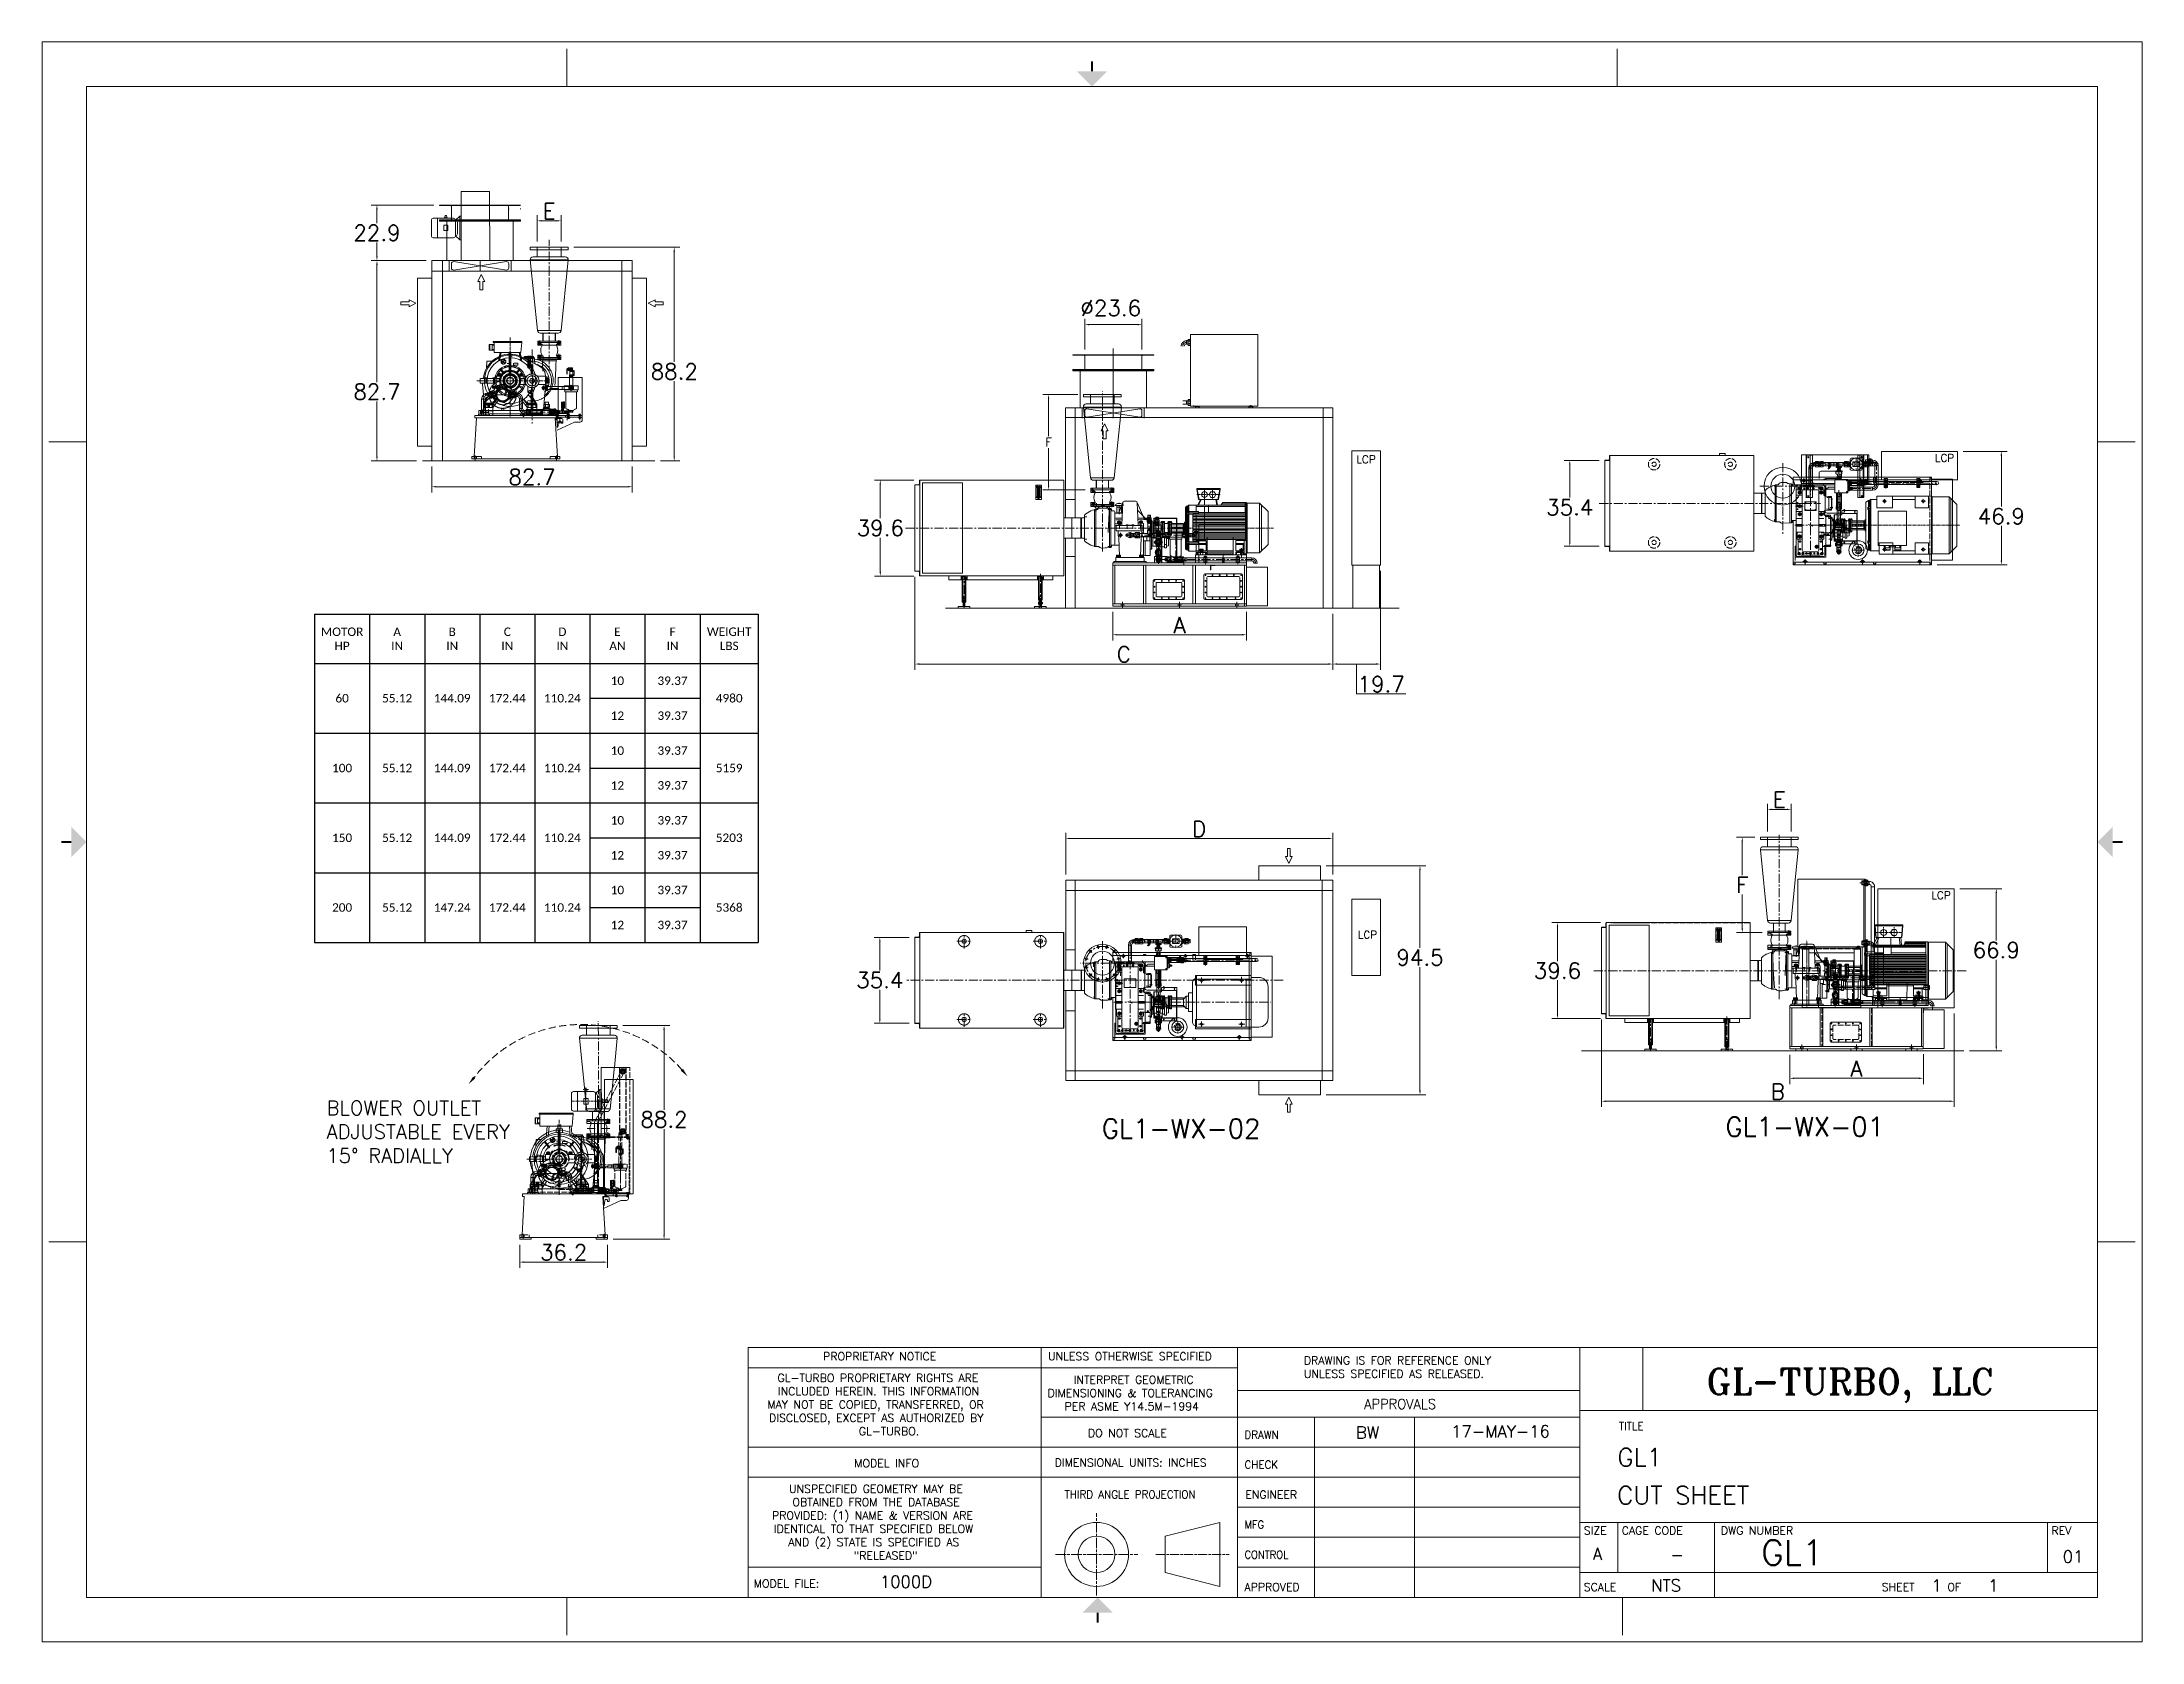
# Model space of a CAD drawing. Header units: inches. Extents: x 76 to 22091, y 292 to 17065.
import ezdxf
from ezdxf.enums import TextEntityAlignment as Align

# ---------------------------------------------------------------- set-up
doc = ezdxf.new("R2010")
doc.units = ezdxf.units.IN
doc.header["$MEASUREMENT"] = 0
for name, pattern in [('ACAD_ISO02W100', [15, 12, -3]), ('ACAD_ISO04W100', [30, 24, -3, 0, -3]), ('CENTER', [50.8, 31.75, -6.35, 6.35, -6.35]), ('CHAIN', [0.7087, 0.4724, -0.0591, 0.1181, -0.0591]), ('DASHED', [0.75, 0.5, -0.25]), ('EB_DASH', [6, 3, -3]), ('EB_DASHDOT', [39, 30, -3, 3, -3]), ('EB_DASHDOTDOT', [45, 30, -3, 3, -3, 3, -3])]:
    doc.linetypes.add(name, pattern=pattern)
doc.layers.get('Defpoints').update_dxf_attribs({"lineweight": 5})
for name, color, linetype, lineweight in [('06___ANNOTATIONS', 7, 'Continuous', 5), ('CAXA0', 7, 'Continuous', 5), ('CAXA1', 5, 'CENTER', 5), ('CAXA2', 6, 'EB_DASH', 5), ('CAXA3', 7, 'Continuous', 5), ('CAXA4', 3, 'Continuous', 5), ('CAXAEB0_1', 7, 'Continuous', 5), ('图层1', 1, 'ACAD_ISO04W100', 5), ('虚线', 6, 'ACAD_ISO02W100', 5)]:
    doc.layers.add(name, color=color, linetype=linetype, lineweight=lineweight)
doc.layers.add('Title Block', color=7, linetype='Continuous')
doc.styles.add('ACANSTS', font='romans.shx', dxfattribs={"height": 1})
doc.styles.add('Roman', font='romans')
doc.styles.add('ROMANS', font='romant.shx', dxfattribs={"height": 3.5})
doc.styles.get("Standard").update_dxf_attribs({"font": 'arial.ttf'})
doc.styles.add('标准', font='', dxfattribs={"width": 0.667})
doc.styles.get('标准').set_extended_font_data('FangSong_GB2312')
doc.dimstyles.new('ISO-25', dxfattribs={"dimscale": 30, "dimtxt": 1.5, "dimasz": 1.5, "dimexe": 2, "dimexo": 2, "dimtad": 1, "dimtih": 1, "dimtoh": 1, "dimdec": 1, "dimlfac": 0.03937, "dimdsep": 46, "dimtxsty": 'Standard', "dimcen": 2.5, "dimclrd": 7, "dimclre": 7, "dimclrt": 7, "dimadec": 0, "dimazin": 0, "dimtfac": 1, "dimtdec": 1, "dimtmove": 0, "dimatfit": 3, "dimfxl": 1, "dimlwd": 5, "dimlwe": 5, "dimarcsym": 0})

msp = doc.modelspace()

# ---------------------------------------------------------------- texts
at = {"color": 7, "lineweight": 5, "insert": (3058.87, 5966.33), "char_height": 150, "attachment_point": 1, "style": 'Roman'}
msp.add_mtext('BLOWER OUTLET\\PADJUSTABLE EVERY \\P15%%D RADIALLY', dxfattribs=at)
at = {"color": 7, "linetype": 'Continuous', "lineweight": 5, "char_height": 200, "attachment_point": 1, "style": 'Roman'}
for s, insert in [('GL1-WX-02', (11186.45, 5774.41)), ('GL1-WX-01', (17724, 5793.35))]:
    msp.add_mtext_dynamic_manual_height_columns(s, width=3244.2481, gutter_width=1, heights=[0], dxfattribs=dict(at, insert=insert))
at = {"layer": '06___ANNOTATIONS', "color": 7, "linetype": 'Continuous', "lineweight": 5, "char_height": 80, "width": 4297.3632, "attachment_point": 4, "style": 'Roman'}
for insert in [(13855.33, 12690.03), (19920.08, 12704.98), (19883.12, 8120.24), (13870.12, 7706.33)]:
    msp.add_mtext('LCP', dxfattribs=dict(at, insert=insert))
at = {"layer": 'CAXA4', "color": 7, "lineweight": 5, "extrusion": (0, 0, -1), "style": '标准', "width": 0.667}
for s, p in [('2', (-10523.29, 12366.33)), ('1', (-10523.35, 12356.42)), ('1', (-10523.35, 12336.55)), ('3', (-10523.41, 12376.43)), ('4', (-10523.41, 12386.41)), ('0', (-10523.47, 12346.56)), ('5', (-10523.45, 12396.45)), ('2', (-10523.29, 12326.53)), ('3', (-10523.41, 12316.62)), ('4', (-10523.41, 12306.44)), ('5', (-10523.45, 12296.47))]:
    msp.add_text(s, height=2.62, rotation=270, dxfattribs=at).set_placement(p)

# ---------------------------------------------------------------- blocks, each defined once
blk = doc.blocks.new('*T3')
at = {"linetype": 'ByBlock', "lineweight": -2, "transparency": 16777216}
for p, q in [((0, 0), (4652, 0)), ((0, 0), (0, -3440)), ((577, 0), (577, -3440)), ((1155, 0), (1155, -3440)), ((1732, 0), (1732, -3440)), ((2309, 0), (2309, -3440)), ((2887, 0), (2887, -880)), ((3464, 0), (3464, -3440)), ((4041, 0), (4041, -3440)), ((4652, 0), (4652, -3440)), ((0, -515), (4652, -515)), ((2887, -880), (4041, -880)), ((0, -1246), (4652, -1246)), ((2887, -1246), (2887, -1612)), ((2887, -1612), (4041, -1612)), ((0, -1977), (4652, -1977)), ((2887, -1977), (2887, -2343)), ((2887, -2343), (4041, -2343)), ((0, -2709), (4652, -2709)), ((2887, -2709), (2887, -3440)), ((2887, -3074), (4041, -3074)), ((0, -3440), (4652, -3440))]:
    blk.add_line(p, q, dxfattribs=at)
at = {"color": 0, "linetype": 'ByBlock', "lineweight": -2, "transparency": 16777216}
for p, q in [((2887, -880), (2887, -1246)), ((2887, -1612), (2887, -1977)), ((2887, -2343), (2887, -2709))]:
    blk.add_line(p, q, dxfattribs=at)
at = {"color": 0, "linetype": 'Continuous', "lineweight": 5, "transparency": 16777216, "char_height": 88.89, "attachment_point": 5}
for s, insert, width in [('{\\fCalibri|b0|i0|c0;MOTOR^JHP^J', (289, -257), 481.33), ('{\\fCalibri|b0|i0|c0;A ^M^JIN^J', (866, -257), 481.33), ('{\\fCalibri|b0|i0|c0;B ^M^JIN^J', (1443, -257), 481.33), ('{\\fCalibri|b0|i0|c0;C ^M^JIN^J', (2021, -257), 481.33), ('{\\fCalibri|b0|i0|c0;D ^M^JIN^J', (2598, -257), 481.33), ('{\\fCalibri|b0|i0|c0;E ^M^JAN^J', (3175, -257), 481.33), ('{\\fCalibri|b0|i0|c0;F^M^JIN^J', (3753, -257), 481.33), ('{\\fCalibri|b0|i0|c0;WEIGHT^M^JLBS^J', (4347, -257), 514.67), ('{\\fCalibri|b0|i0|c0;10^M^J', (3175, -697), 481.33), ('{\\fCalibri|b0|i0|c0;39.37^M^J', (3753, -697), 481.33), ('{\\fCalibri|b0|i0|c0;60^J', (289, -880), 481.33), ('{\\fCalibri|b0|i0|c0;55.12^M^J', (866, -880), 481.33), ('{\\fCalibri|b0|i0|c0;144.09^M^J', (1443, -880), 481.33), ('{\\fCalibri|b0|i0|c0;172.44^M^J', (2021, -880), 481.33), ('{\\fCalibri|b0|i0|c0;110.24^M^J', (2598, -880), 481.33), ('{\\fCalibri|b0|i0|c0;4980^M^J', (4347, -880), 514.67), ('{\\fCalibri|b0|i0|c0;12^M^J', (3175, -1063), 481.33), ('{\\fCalibri|b0|i0|c0;39.37^M^J', (3753, -1063), 481.33), ('{\\fCalibri|b0|i0|c0;10^M^J', (3175, -1429), 481.33), ('{\\fCalibri|b0|i0|c0;39.37^M^J', (3753, -1429), 481.33), ('{\\fCalibri|b0|i0|c0;100 ^M^J', (289, -1612), 481.33), ('{\\fCalibri|b0|i0|c0;55.12^M^J', (866, -1612), 481.33), ('{\\fCalibri|b0|i0|c0;144.09^M^J', (1443, -1612), 481.33), ('{\\fCalibri|b0|i0|c0;172.44^M^J', (2021, -1612), 481.33), ('{\\fCalibri|b0|i0|c0;110.24^M^J', (2598, -1612), 481.33), ('{\\fCalibri|b0|i0|c0;12^M^J', (3175, -1794), 481.33), ('{\\fCalibri|b0|i0|c0;39.37^M^J', (3753, -1794), 481.33), ('{\\fCalibri|b0|i0|c0;5159^M^J', (4347, -1612), 514.67), ('{\\fCalibri|b0|i0|c0;10^M^J', (3175, -2160), 481.33), ('{\\fCalibri|b0|i0|c0;39.37^M^J', (3753, -2160), 481.33), ('{\\fCalibri|b0|i0|c0;150 ^M^J', (289, -2343), 481.33), ('{\\fCalibri|b0|i0|c0;55.12^M^J', (866, -2343), 481.33), ('{\\fCalibri|b0|i0|c0;144.09^M^J', (1443, -2343), 481.33), ('{\\fCalibri|b0|i0|c0;172.44^M^J', (2021, -2343), 481.33), ('{\\fCalibri|b0|i0|c0;110.24^M^J', (2598, -2343), 481.33), ('{\\fCalibri|b0|i0|c0;5203^M^J', (4347, -2343), 514.67), ('{\\fCalibri|b0|i0|c0;12^M^J', (3175, -2526), 481.33), ('{\\fCalibri|b0|i0|c0;39.37^M^J', (3753, -2526), 481.33), ('{\\fCalibri|b0|i0|c0;10^M^J', (3175, -2891), 481.33), ('{\\fCalibri|b0|i0|c0;39.37^M^J', (3753, -2891), 481.33), ('{\\fCalibri|b0|i0|c0;200^J', (289, -3074), 481.33), ('{\\fCalibri|b0|i0|c0;55.12^M^J', (866, -3074), 481.33), ('{\\fCalibri|b0|i0|c0;147.24^M^J', (1443, -3074), 481.33), ('{\\fCalibri|b0|i0|c0;172.44^M^J', (2021, -3074), 481.33), ('{\\fCalibri|b0|i0|c0;110.24^M^J', (2598, -3074), 481.33), ('{\\fCalibri|b0|i0|c0;5368^M^J', (4347, -3074), 514.67), ('{\\fCalibri|b0|i0|c0;12^M^J', (3175, -3257), 481.33), ('{\\fCalibri|b0|i0|c0;39.37^M^J', (3753, -3257), 481.33)]:
    blk.add_mtext(s, dxfattribs=dict(at, insert=insert, width=width))
blk = doc.blocks.new('*D14')
at = {"color": 7, "linetype": 'Continuous', "lineweight": 5, "transparency": 16777216}
for p, q in [((4183, 15356), (3527, 15356)), ((3587, 15311), (3587, 15166)), ((4103, 14774), (3527, 14774)), ((3587, 14819), (3587, 14963))]:
    blk.add_line(p, q, dxfattribs=at)
at = {"color": 7, "transparency": 16777216}
for points in [[(3580, 15311), (3595, 15311), (3587, 15356)], [(3580, 14819), (3595, 14819), (3587, 14774)]]:
    blk.add_solid(points, dxfattribs=at)
at = {"layer": 'Defpoints', "color": 0, "transparency": 16777216}
for p in [(4243, 15356), (3587, 14774), (4163, 14774)]:
    blk.add_point(p, dxfattribs=at)
at = {"color": 7, "lineweight": 5, "transparency": 16777216, "insert": (3587, 15065), "char_height": 165, "attachment_point": 5, "style": 'Roman'}
blk.add_mtext('22.9', dxfattribs=at)
blk = doc.blocks.new('*D15')
at = {"color": 7, "linetype": 'Continuous', "lineweight": 5, "transparency": 16777216}
for p, q in [((4103, 14774), (3527, 14774)), ((3587, 14729), (3587, 13500)), ((3587, 12719), (3587, 13297)), ((4003, 12674), (3527, 12674))]:
    blk.add_line(p, q, dxfattribs=at)
at = {"color": 7, "transparency": 16777216}
for points in [[(3580, 14729), (3595, 14729), (3587, 14774)], [(3580, 12719), (3595, 12719), (3587, 12674)]]:
    blk.add_solid(points, dxfattribs=at)
at = {"layer": 'Defpoints', "color": 0, "transparency": 16777216}
for p in [(4163, 14774), (3587, 12674), (4063, 12674)]:
    blk.add_point(p, dxfattribs=at)
at = {"color": 7, "lineweight": 5, "transparency": 16777216, "insert": (3587, 13399), "char_height": 165, "attachment_point": 5, "style": 'Roman'}
blk.add_mtext('82.7', dxfattribs=at)
blk = doc.blocks.new('*D16')
at = {"color": 7, "linetype": 'Continuous', "lineweight": 5, "transparency": 16777216}
for p, q in [((5650, 14914), (6764, 14914)), ((6704, 14869), (6704, 13712)), ((6704, 12719), (6704, 13510)), ((6561, 12674), (6764, 12674))]:
    blk.add_line(p, q, dxfattribs=at)
at = {"color": 7, "transparency": 16777216}
for points in [[(6696, 14869), (6711, 14869), (6704, 14914)], [(6696, 12719), (6711, 12719), (6704, 12674)]]:
    blk.add_solid(points, dxfattribs=at)
at = {"layer": 'Defpoints', "color": 0, "transparency": 16777216}
for p in [(5590, 14914), (6501, 12674), (6704, 12674)]:
    blk.add_point(p, dxfattribs=at)
at = {"color": 7, "lineweight": 5, "transparency": 16777216, "insert": (6704, 13611), "char_height": 165, "attachment_point": 5, "style": 'Roman'}
blk.add_mtext('88.2', dxfattribs=at)
blk = doc.blocks.new('*D17')
at = {"color": 7, "linetype": 'Continuous', "lineweight": 5, "transparency": 16777216}
for p, q in [((11302, 11090), (11302, 10791)), ((12702, 11090), (12702, 10791)), ((11347, 10851), (12657, 10851))]:
    blk.add_line(p, q, dxfattribs=at)
at = {"color": 7, "transparency": 16777216}
for points in [[(11347, 10859), (11347, 10844), (11302, 10851)], [(12657, 10859), (12657, 10844), (12702, 10851)]]:
    blk.add_solid(points, dxfattribs=at)
at = {"layer": 'Defpoints', "color": 0, "transparency": 16777216}
for p in [(11302, 11150), (12702, 11150), (12702, 10851)]:
    blk.add_point(p, dxfattribs=at)
at = {"color": 7, "lineweight": 5, "transparency": 16777216, "insert": (12002, 10952), "char_height": 165, "attachment_point": 5, "style": 'Roman'}
blk.add_mtext('A', dxfattribs=at)
blk = doc.blocks.new('*D18')
at = {"color": 7, "linetype": 'Continuous', "lineweight": 5, "transparency": 16777216}
for p, q in [((14107, 11520), (14107, 10484)), ((13607, 11070), (13607, 10484)), ((13652, 10544), (14062, 10544)), ((13857, 10544), (13857, 10232)), ((13857, 10232), (14374, 10232))]:
    blk.add_line(p, q, dxfattribs=at)
at = {"color": 7, "transparency": 16777216}
for points in [[(13652, 10552), (13652, 10537), (13607, 10544)], [(14062, 10552), (14062, 10537), (14107, 10544)]]:
    blk.add_solid(points, dxfattribs=at)
at = {"layer": 'Defpoints', "color": 0, "transparency": 16777216}
for p in [(14107, 11580), (13607, 11130), (14107, 10544)]:
    blk.add_point(p, dxfattribs=at)
at = {"color": 7, "lineweight": 5, "transparency": 16777216, "insert": (14115, 10333), "char_height": 165, "attachment_point": 5, "style": 'Roman'}
blk.add_mtext('19.7', dxfattribs=at)
blk = doc.blocks.new('*D19')
at = {"color": 7, "linetype": 'Continuous', "lineweight": 5, "transparency": 16777216}
for p, q in [((9227, 11457), (9227, 10484)), ((13607, 11070), (13607, 10484)), ((13562, 10544), (9272, 10544))]:
    blk.add_line(p, q, dxfattribs=at)
at = {"color": 7, "transparency": 16777216}
for points in [[(9272, 10552), (9272, 10537), (9227, 10544)], [(13562, 10552), (13562, 10537), (13607, 10544)]]:
    blk.add_solid(points, dxfattribs=at)
at = {"layer": 'Defpoints', "color": 0, "transparency": 16777216}
for p in [(9227, 11517), (13607, 11130), (9227, 10544)]:
    blk.add_point(p, dxfattribs=at)
at = {"color": 7, "lineweight": 5, "transparency": 16777216, "insert": (11417, 10646), "char_height": 165, "attachment_point": 5, "style": 'Roman'}
blk.add_mtext('C', dxfattribs=at)
blk = doc.blocks.new('*D20')
at = {"color": 7, "linetype": 'Continuous', "lineweight": 5, "transparency": 16777216}
for p, q in [((10808, 8338), (10808, 8775)), ((10853, 8715), (13563, 8715)), ((13608, 8338), (13608, 8775))]:
    blk.add_line(p, q, dxfattribs=at)
at = {"color": 7, "transparency": 16777216}
for points in [[(10853, 8723), (10853, 8708), (10808, 8715)], [(13563, 8723), (13563, 8708), (13608, 8715)]]:
    blk.add_solid(points, dxfattribs=at)
at = {"layer": 'Defpoints', "color": 0, "transparency": 16777216}
for p in [(13608, 8715), (10808, 8278), (13608, 8278)]:
    blk.add_point(p, dxfattribs=at)
at = {"color": 7, "lineweight": 5, "transparency": 16777216, "insert": (12208, 8816), "char_height": 165, "attachment_point": 5, "style": 'Roman'}
blk.add_mtext('D', dxfattribs=at)
blk = doc.blocks.new('*D21')
at = {"color": 7, "linetype": 'Continuous', "lineweight": 5, "transparency": 16777216}
for p, q in [((13538, 8429), (14582, 8429)), ((14522, 8384), (14522, 7570)), ((14522, 6074), (14522, 7367)), ((13538, 6029), (14582, 6029))]:
    blk.add_line(p, q, dxfattribs=at)
at = {"color": 7, "transparency": 16777216}
for points in [[(14514, 8384), (14529, 8384), (14522, 8429)], [(14514, 6074), (14529, 6074), (14522, 6029)]]:
    blk.add_solid(points, dxfattribs=at)
at = {"layer": 'Defpoints', "color": 0, "transparency": 16777216}
for p in [(13478, 8429), (13478, 6029), (14522, 6029)]:
    blk.add_point(p, dxfattribs=at)
at = {"color": 7, "lineweight": 5, "transparency": 16777216, "insert": (14522, 7468), "char_height": 165, "attachment_point": 5, "style": 'Roman'}
blk.add_mtext('94.5', dxfattribs=at)
blk = doc.blocks.new('*D4')
at = {"color": 7, "linetype": 'Continuous', "lineweight": 5, "transparency": 16777216}
for p, q in [((5268, 14974), (5268, 15251)), ((5313, 15191), (5473, 15191)), ((5518, 14974), (5518, 15251))]:
    blk.add_line(p, q, dxfattribs=at)
at = {"color": 7, "transparency": 16777216}
for points in [[(5313, 15198), (5313, 15183), (5268, 15191)], [(5473, 15198), (5473, 15183), (5518, 15191)]]:
    blk.add_solid(points, dxfattribs=at)
at = {"layer": 'Defpoints', "color": 0, "transparency": 16777216}
for p in [(5518, 15191), (5268, 14914), (5518, 14914)]:
    blk.add_point(p, dxfattribs=at)
at = {"color": 7, "lineweight": 5, "transparency": 16777216, "insert": (5393, 15292), "char_height": 165, "attachment_point": 5, "style": 'Roman'}
blk.add_mtext('E', dxfattribs=at)
blk = doc.blocks.new('*D5')
at = {"color": 7, "linetype": 'Continuous', "lineweight": 5, "transparency": 16777216}
for p, q in [((11008, 13841), (11008, 14162)), ((11053, 14102), (11562, 14102)), ((11607, 13841), (11607, 14162))]:
    blk.add_line(p, q, dxfattribs=at)
at = {"color": 7, "transparency": 16777216}
for points in [[(11053, 14110), (11053, 14095), (11008, 14102)], [(11562, 14110), (11562, 14095), (11607, 14102)]]:
    blk.add_solid(points, dxfattribs=at)
at = {"layer": 'Defpoints', "color": 0, "transparency": 16777216}
for p in [(11607, 14102), (11008, 13781), (11607, 13781)]:
    blk.add_point(p, dxfattribs=at)
at = {"color": 7, "lineweight": 5, "transparency": 16777216, "insert": (11280, 14276), "char_height": 165, "attachment_point": 5, "style": 'Roman'}
blk.add_mtext('%%C23.6', dxfattribs=at)
blk = doc.blocks.new('*D6')
at = {"color": 7, "linetype": 'Continuous', "lineweight": 5, "transparency": 16777216}
for p, q in [((4163, 12614), (4163, 12343)), ((6263, 12614), (6263, 12343)), ((4208, 12403), (6218, 12403))]:
    blk.add_line(p, q, dxfattribs=at)
at = {"color": 7, "transparency": 16777216}
for points in [[(4208, 12410), (4208, 12395), (4163, 12403)], [(6218, 12410), (6218, 12395), (6263, 12403)]]:
    blk.add_solid(points, dxfattribs=at)
at = {"layer": 'Defpoints', "color": 0, "transparency": 16777216}
for p in [(4163, 12674), (6263, 12674), (6263, 12403)]:
    blk.add_point(p, dxfattribs=at)
at = {"color": 7, "lineweight": 5, "transparency": 16777216, "insert": (5213, 12504), "char_height": 165, "attachment_point": 5, "style": 'Roman'}
blk.add_mtext('82.7', dxfattribs=at)
blk = doc.blocks.new('*D24')
at = {"color": 7, "linetype": 'Continuous', "lineweight": 5, "transparency": 16777216}
for p, q in [((6166, 6754), (6657, 6754)), ((6597, 6709), (6597, 5870)), ((6597, 4559), (6597, 5668)), ((6064, 4514), (6657, 4514))]:
    blk.add_line(p, q, dxfattribs=at)
at = {"color": 7, "transparency": 16777216}
for points in [[(6590, 6709), (6605, 6709), (6597, 6754)], [(6590, 4559), (6605, 4559), (6597, 4514)]]:
    blk.add_solid(points, dxfattribs=at)
at = {"layer": 'Defpoints', "color": 0, "transparency": 16777216}
for p in [(6106, 6754), (6597, 6754), (6004, 4514)]:
    blk.add_point(p, dxfattribs=at)
at = {"color": 7, "lineweight": 5, "transparency": 16777216, "insert": (6597, 5769), "char_height": 165, "attachment_point": 5, "style": 'Roman'}
blk.add_mtext('88.2', dxfattribs=at)
blk = doc.blocks.new('*D13')
at = {"color": 7, "linetype": 'Continuous', "lineweight": 5, "transparency": 16777216}
for p, q in [((16414, 7833), (15903, 7833)), ((15963, 7788), (15963, 7431)), ((15963, 6872), (15963, 7229)), ((16414, 6827), (15903, 6827))]:
    blk.add_line(p, q, dxfattribs=at)
at = {"color": 7, "transparency": 16777216}
for points in [[(15956, 7788), (15971, 7788), (15963, 7833)], [(15956, 6872), (15971, 6872), (15963, 6827)]]:
    blk.add_solid(points, dxfattribs=at)
at = {"layer": 'Defpoints', "color": 0, "transparency": 16777216}
for p in [(16474, 7833), (15963, 6827), (16474, 6827)]:
    blk.add_point(p, dxfattribs=at)
at = {"color": 7, "lineweight": 5, "transparency": 16777216, "insert": (15963, 7330), "char_height": 165, "attachment_point": 5, "style": 'Roman'}
blk.add_mtext('39.6', dxfattribs=at)
blk = doc.blocks.new('*D25')
at = {"color": 7, "linetype": 'Continuous', "lineweight": 5, "transparency": 16777216}
for p, q in [((18399, 6449), (18399, 6141)), ((19799, 6453), (19799, 6141)), ((18444, 6201), (19754, 6201))]:
    blk.add_line(p, q, dxfattribs=at)
at = {"color": 7, "transparency": 16777216}
for points in [[(18444, 6209), (18444, 6194), (18399, 6201)], [(19754, 6209), (19754, 6194), (19799, 6201)]]:
    blk.add_solid(points, dxfattribs=at)
at = {"layer": 'Defpoints', "color": 0, "transparency": 16777216}
for p in [(18399, 6509), (19799, 6513), (19799, 6201)]:
    blk.add_point(p, dxfattribs=at)
at = {"color": 7, "lineweight": 5, "transparency": 16777216, "insert": (19099, 6302), "char_height": 165, "attachment_point": 5, "style": 'Roman'}
blk.add_mtext('A', dxfattribs=at)
blk = doc.blocks.new('*D26')
at = {"color": 7, "linetype": 'Continuous', "lineweight": 5, "transparency": 16777216}
for p, q in [((20122, 6879), (20122, 5901)), ((16424, 6819), (16424, 5901)), ((16469, 5961), (20077, 5961))]:
    blk.add_line(p, q, dxfattribs=at)
at = {"color": 7, "transparency": 16777216}
for points in [[(16469, 5968), (16469, 5953), (16424, 5961)], [(20077, 5968), (20077, 5953), (20122, 5961)]]:
    blk.add_solid(points, dxfattribs=at)
at = {"layer": 'Defpoints', "color": 0, "transparency": 16777216}
for p in [(16424, 6879), (20122, 6939), (20122, 5961)]:
    blk.add_point(p, dxfattribs=at)
at = {"color": 7, "lineweight": 5, "transparency": 16777216, "insert": (18273, 6062), "char_height": 165, "attachment_point": 5, "style": 'Roman'}
blk.add_mtext('B', dxfattribs=at)
blk = doc.blocks.new('*D27')
at = {"color": 7, "linetype": 'Continuous', "lineweight": 5, "transparency": 16777216}
for p, q in [((20218, 12774), (20677, 12774)), ((20617, 12729), (20617, 12195)), ((20617, 11629), (20617, 11993)), ((19945, 11584), (20677, 11584))]:
    blk.add_line(p, q, dxfattribs=at)
at = {"color": 7, "transparency": 16777216}
for points in [[(20609, 12729), (20624, 12729), (20617, 12774)], [(20609, 11629), (20624, 11629), (20617, 11584)]]:
    blk.add_solid(points, dxfattribs=at)
at = {"layer": 'Defpoints', "color": 0, "transparency": 16777216}
for p in [(20158, 12774), (19885, 11584), (20617, 11584)]:
    blk.add_point(p, dxfattribs=at)
at = {"color": 7, "lineweight": 5, "transparency": 16777216, "insert": (20617, 12094), "char_height": 165, "attachment_point": 5, "style": 'Roman'}
blk.add_mtext('46.9', dxfattribs=at)
blk = doc.blocks.new('*D22')
at = {"color": 7, "linetype": 'Continuous', "lineweight": 5, "transparency": 16777216}
for p, q in [((18164, 8789), (18164, 9080)), ((18414, 8789), (18414, 9080)), ((18209, 9020), (18369, 9020))]:
    blk.add_line(p, q, dxfattribs=at)
at = {"color": 7, "transparency": 16777216}
for points in [[(18209, 9028), (18209, 9013), (18164, 9020)], [(18369, 9028), (18369, 9013), (18414, 9020)]]:
    blk.add_solid(points, dxfattribs=at)
at = {"layer": 'Defpoints', "color": 0, "transparency": 16777216}
for p in [(18414, 9020), (18164, 8729), (18414, 8729)]:
    blk.add_point(p, dxfattribs=at)
at = {"color": 7, "lineweight": 5, "transparency": 16777216, "insert": (18289, 9122), "char_height": 165, "attachment_point": 5, "style": 'Roman'}
blk.add_mtext('E', dxfattribs=at)
blk = doc.blocks.new('*D23')
at = {"color": 7, "linetype": 'Continuous', "lineweight": 5, "transparency": 16777216}
for p, q in [((18031, 8729), (17841, 8729)), ((17901, 8684), (17901, 8330)), ((17901, 7774), (17901, 8128)), ((18110, 7729), (17841, 7729))]:
    blk.add_line(p, q, dxfattribs=at)
at = {"color": 7, "transparency": 16777216}
for points in [[(17893, 8684), (17908, 8684), (17901, 8729)], [(17893, 7774), (17908, 7774), (17901, 7729)]]:
    blk.add_solid(points, dxfattribs=at)
at = {"layer": 'Defpoints', "color": 0, "transparency": 16777216}
for p in [(18091, 8729), (17901, 7729), (18170, 7729)]:
    blk.add_point(p, dxfattribs=at)
at = {"color": 7, "lineweight": 5, "transparency": 16777216, "insert": (17901, 8229), "char_height": 165, "attachment_point": 5, "style": 'Roman'}
blk.add_mtext('F', dxfattribs=at)
blk = doc.blocks.new('*D10')
at = {"color": 7, "linetype": 'Continuous', "lineweight": 5, "transparency": 16777216}
for p, q in [((20182, 8189), (20623, 8189)), ((20563, 8144), (20563, 7647)), ((20563, 6534), (20563, 7444)), ((20284, 6489), (20623, 6489))]:
    blk.add_line(p, q, dxfattribs=at)
at = {"color": 7, "transparency": 16777216}
for points in [[(20556, 8144), (20571, 8144), (20563, 8189)], [(20556, 6534), (20571, 6534), (20563, 6489)]]:
    blk.add_solid(points, dxfattribs=at)
at = {"layer": 'Defpoints', "color": 0, "transparency": 16777216}
for p in [(20122, 8189), (20224, 6489), (20563, 6489)]:
    blk.add_point(p, dxfattribs=at)
at = {"color": 7, "lineweight": 5, "transparency": 16777216, "insert": (20563, 7546), "char_height": 165, "attachment_point": 5, "style": 'Roman'}
blk.add_mtext('66.9', dxfattribs=at)
blk = doc.blocks.new('*D11')
at = {"color": 7, "linetype": 'Continuous', "lineweight": 5, "transparency": 16777216}
for p, q in [((16401, 12679), (16032, 12679)), ((16092, 12634), (16092, 12289)), ((16092, 11824), (16092, 12087)), ((16401, 11779), (16032, 11779))]:
    blk.add_line(p, q, dxfattribs=at)
at = {"color": 7, "transparency": 16777216}
for points in [[(16085, 12634), (16100, 12634), (16092, 12679)], [(16085, 11824), (16100, 11824), (16092, 11779)]]:
    blk.add_solid(points, dxfattribs=at)
at = {"layer": 'Defpoints', "color": 0, "transparency": 16777216}
for p in [(16461, 12679), (16092, 11779), (16461, 11779)]:
    blk.add_point(p, dxfattribs=at)
at = {"color": 7, "lineweight": 5, "transparency": 16777216, "insert": (16092, 12188), "char_height": 165, "attachment_point": 5, "style": 'Roman'}
blk.add_mtext('35.4', dxfattribs=at)
blk = doc.blocks.new('*D12')
at = {"color": 7, "linetype": 'Continuous', "lineweight": 5, "transparency": 16777216}
for p, q in [((5084, 4454), (5084, 4214)), ((6004, 4454), (6004, 4214)), ((5129, 4274), (5959, 4274))]:
    blk.add_line(p, q, dxfattribs=at)
at = {"color": 7, "transparency": 16777216}
for points in [[(5129, 4282), (5129, 4267), (5084, 4274)], [(5959, 4282), (5959, 4267), (6004, 4274)]]:
    blk.add_solid(points, dxfattribs=at)
at = {"layer": 'Defpoints', "color": 0, "transparency": 16777216}
for p in [(5084, 4514), (6004, 4514), (6004, 4274)]:
    blk.add_point(p, dxfattribs=at)
at = {"color": 7, "lineweight": 5, "transparency": 16777216, "insert": (5544, 4376), "char_height": 165, "attachment_point": 5, "style": 'Roman'}
blk.add_mtext('36.2', dxfattribs=at)
blk = doc.blocks.new('*D7')
at = {"color": 7, "linetype": 'Continuous', "lineweight": 5, "transparency": 16777216}
for p, q in [((10935, 13370), (10568, 13370)), ((10628, 13325), (10628, 12934)), ((10628, 12415), (10628, 12807)), ((11012, 12370), (10568, 12370))]:
    blk.add_line(p, q, dxfattribs=at)
at = {"color": 7, "transparency": 16777216}
for points in [[(10621, 13325), (10636, 13325), (10628, 13370)], [(10621, 12415), (10636, 12415), (10628, 12370)]]:
    blk.add_solid(points, dxfattribs=at)
at = {"layer": 'Defpoints', "color": 0, "transparency": 16777216}
for p in [(10995, 13370), (10628, 12370), (11072, 12370)]:
    blk.add_point(p, dxfattribs=at)
at = {"color": 7, "lineweight": 5, "transparency": 16777216, "insert": (10628, 12870), "char_height": 88.8, "attachment_point": 5, "style": 'Roman'}
blk.add_mtext('F', dxfattribs=at)
blk = doc.blocks.new('*D8')
at = {"color": 7, "linetype": 'Continuous', "lineweight": 5, "transparency": 16777216}
for p, q in [((9217, 12473), (8804, 12473)), ((8864, 12428), (8864, 12072)), ((8864, 11512), (8864, 11869)), ((9217, 11467), (8804, 11467))]:
    blk.add_line(p, q, dxfattribs=at)
at = {"color": 7, "transparency": 16777216}
for points in [[(8856, 12428), (8871, 12428), (8864, 12473)], [(8856, 11512), (8871, 11512), (8864, 11467)]]:
    blk.add_solid(points, dxfattribs=at)
at = {"layer": 'Defpoints', "color": 0, "transparency": 16777216}
for p in [(9277, 12473), (8864, 11467), (9277, 11467)]:
    blk.add_point(p, dxfattribs=at)
at = {"color": 7, "lineweight": 5, "transparency": 16777216, "insert": (8864, 11970), "char_height": 165, "attachment_point": 5, "style": 'Roman'}
blk.add_mtext('39.6', dxfattribs=at)
blk = doc.blocks.new('*D9')
at = {"color": 7, "linetype": 'Continuous', "lineweight": 5, "transparency": 16777216}
for p, q in [((9168, 7678), (8799, 7678)), ((8859, 7633), (8859, 7332)), ((8859, 6823), (8859, 7129)), ((9168, 6778), (8799, 6778))]:
    blk.add_line(p, q, dxfattribs=at)
at = {"color": 7, "transparency": 16777216}
for points in [[(8852, 7633), (8867, 7633), (8859, 7678)], [(8852, 6823), (8867, 6823), (8859, 6778)]]:
    blk.add_solid(points, dxfattribs=at)
at = {"layer": 'Defpoints', "color": 0, "transparency": 16777216}
for p in [(9228, 7678), (8859, 6778), (9228, 6778)]:
    blk.add_point(p, dxfattribs=at)
at = {"color": 7, "lineweight": 5, "transparency": 16777216, "insert": (8859, 7231), "char_height": 165, "attachment_point": 5, "style": 'Roman'}
blk.add_mtext('35.4', dxfattribs=at)
blk = doc.blocks.new('LONE STAR BLOWER TITLE BLOCK (SIZE A)')
at = {"lineweight": 15}
for p, q in [((17.3, 2.604), (17.3, 3.312)), ((17.3, 3.312), (18.009, 3.312)), ((18.009, 2.604), (18.009, 3.312)), ((18.009, 2.604), (17.3, 2.604))]:
    blk.add_line(p, q, dxfattribs=at)
at = {"layer": 'Title Block', "lineweight": 15}
for p, q in [((23.625, 18), (0, 18)), ((0, 18), (0, 0)), ((23.625, 0), (23.625, 18)), ((5.906, 17.5), (5.906, 17.922)), ((17.719, 17.5), (17.719, 17.922)), ((23.125, 17.5), (0.5, 17.5)), ((23.125, 17.5), (0.5, 17.5)), ((0.5, 17.5), (0.5, 0.5)), ((0.5, 17.291), (0.5, 17.5)), ((0.5, 17.5), (1.089, 17.5)), ((23.125, 0.5), (23.125, 17.5)), ((0.5, 17.291), (0.5, 14.218)), ((0.078, 13.5), (0.5, 13.5)), ((23.125, 13.5), (23.547, 13.5)), ((0.078, 4.5), (0.5, 4.5)), ((23.125, 4.5), (23.547, 4.5)), ((23.125, 3.312), (7.945, 3.312)), ((7.945, 3.312), (7.945, 0.5)), ((23.125, 3.312), (9.093, 3.312)), ((11.24, 3.312), (11.24, 0.5)), ((13.449, 3.312), (13.449, 0.5)), ((17.3, 0.5), (17.3, 3.312)), ((23.125, 0.5), (23.125, 3.312)), ((13.449, 3.083), (7.945, 3.083)), ((17.3, 2.829), (13.449, 2.829)), ((23.125, 2.604), (17.3, 2.604)), ((17.3, 2.529), (11.24, 2.529)), ((14.316, 0.5), (14.316, 2.525)), ((15.442, 0.496), (15.442, 2.521)), ((17.3, 2.192), (7.945, 2.192)), ((17.3, 1.854), (7.945, 1.854)), ((17.3, 1.517), (13.449, 1.517)), ((12.635, 1.191), (13.252, 1.345)), ((12.635, 0.78), (12.635, 1.191)), ((13.252, 1.345), (13.252, 0.626)), ((23.125, 1.344), (17.3, 1.344)), ((17.727, 1.344), (17.727, 0.781)), ((18.816, 1.344), (18.816, 0.5)), ((22.562, 1.344), (22.562, 0.781)), ((17.3, 1.179), (13.449, 1.179)), ((11.24, 0.842), (7.945, 0.842)), ((13.252, 0.626), (12.635, 0.78)), ((17.3, 0.842), (13.449, 0.842)), ((23.125, 0.781), (17.3, 0.781)), ((0.5, 0.5), (23.125, 0.5)), ((5.906, 0.078), (5.906, 0.5)), ((15.025, 0.5), (23.125, 0.5)), ((17.781, 0.078), (17.781, 0.5)), ((0, 0), (23.625, 0))]:
    blk.add_line(p, q, dxfattribs=at)
at = {"layer": 'Title Block', "linetype": 'CHAIN', "lineweight": 15, "ltscale": 0.249886}
for p, q in [((11.864, 0.523), (11.864, 1.448)), ((11.402, 0.986), (12.327, 0.986))]:
    blk.add_line(p, q, dxfattribs=at)
at = {"layer": 'Title Block', "linetype": 'CHAIN', "lineweight": 15, "ltscale": 0.22211}
blk.add_line((12.532, 0.986), (13.355, 0.986), dxfattribs=at)
at = {"layer": 'Title Block', "lineweight": 15, "const_width": 0.0225}
for points in [[(11.812, 17.781), (11.812, 17.669)], [(0.219, 9), (0.331, 9)], [(23.406, 9), (23.294, 9)], [(11.875, 0.219), (11.875, 0.331)]]:
    blk.add_lwpolyline(points, dxfattribs=at)
at = {"layer": 'Title Block', "lineweight": 15}
for radius in [0.36, 0.206]:
    blk.add_circle((11.864, 0.986), radius, dxfattribs=at)
for points in [[(11.644, 17.669), (11.981, 17.669), (11.812, 17.5)], [(0.331, 8.831), (0.331, 9.169), (0.5, 9)], [(23.294, 8.831), (23.294, 9.169), (23.125, 9)], [(11.706, 0.331), (12.044, 0.331), (11.875, 0.5)]]:
    blk.add_solid(points, dxfattribs=at)
at = {"layer": 'Title Block', "lineweight": 15, "style": 'ACANSTS'}
for s, height, width, p in [('APPROVALS', 0.1125, 0.951562, (14.875, 2.621)), ('DRAWN', 0.09, 0.942857, (13.528, 2.287)), ('TITLE', 0.09, 0.942857, (17.741, 2.384)), ('THIRD ANGLE PROJECTION', 0.09, 0.942857, (11.505, 1.615))]:
    blk.add_text(s, height=height, dxfattribs=dict(at, width=width)).set_placement(p)
for s, width, p in [('CHECK', 0.942857, (13.528, 1.995)), ('MFG', 0.90932, (13.528, 1.32)), ('CONTROL', 0.90932, (13.528, 0.982))]:
    blk.add_text(s, height=0.09, dxfattribs=dict(at, width=width)).set_placement(p, align=Align.MIDDLE_LEFT)
for s, p in [('ENGINEER', (13.538, 1.658)), ('APPROVED', (13.528, 0.618)), ('SCALE', (17.345, 0.618)), ('SHEET     OF', (20.697, 0.618))]:
    blk.add_text(s, height=0.09, dxfattribs=at).set_placement(p, align=Align.MIDDLE_LEFT)
for s, height, p in [('SIZE', 0.09, (17.345, 1.209)), ('CAGE CODE', 0.09, (17.772, 1.209)), ('DWG NUMBER', 0.09, (18.887, 1.209)), ('REV', 0.09, (22.607, 1.209)), ('A', 0.135, (17.447, 0.923))]:
    blk.add_text(s, height=height, dxfattribs=at).set_placement(p)
at = {"layer": 'Title Block', "lineweight": 15, "char_height": 0.09, "attachment_point": 1, "style": 'Roman'}
for s, width, insert in [('PROPRIETARY NOTICE', 1.44687, (8.788, 3.259)), ('UNLESS OTHERWISE SPECIFIED', 2.30106, (11.318, 3.259)), ('DRAWING IS FOR REFERENCE ONLY UNLESS SPECIFIED AS RELEASED.', 2.82099, (14.196, 3.213)), ('\\pi0.13358;GL-TURBO PROPRIETARY RIGHTS ARE \\P\\pi0.13786;INCLUDED HEREIN. THIS INFORMATION \\P\\pi0.02001;MAY NOT BE COPIED, TRANSFERRED, OR \\P\\pi0.03929;DISCLOSED, EXCEPT AS AUTHORIZED BY \\P\\pi1.04858;GL-TURBO.', 2.82144, (8.141, 3.016)), ('\\pi0.31689;INTERPRET GEOMETRIC \\P\\pi0.02332;DIMENSIONING & TOLERANCING \\P\\pi0.21404;PER ASME Y14.5M-1994', 2.12521, (11.29, 2.996)), ('DO NOT SCALE', 2.30106, (11.767, 2.395)), ('MODEL INFO', 1.44687, (9.138, 2.056)), ('DIMENSIONAL UNITS: INCHES', 2.30106, (11.393, 2.063)), ('\\pi0.33011;UNSPECIFIED GEOMETRY MAY BE \\P\\pi0.36868;OBTAINED FROM THE DATABASE \\P\\pi0.1394;PROVIDED: (1) NAME & VERSION ARE \\P\\pi0.15868;IDENTICAL TO THAT SPECIFIED BELOW \\P\\pi0.32154;AND (2) STATE IS SPECIFIED AS \\P\\pi1.05868;"RELEASED"', 2.87165, (8.074, 1.768)), ('MODEL FILE:', 1.44687, (8.007, 0.702))]:
    blk.add_mtext_dynamic_manual_height_columns(s, width=width, gutter_width=1.25, heights=[0], dxfattribs=dict(at, insert=insert))
at = {"layer": 'Title Block', "lineweight": 5, "insert": (18.724, 3.075), "char_height": 4.0651, "width": 5.50749, "attachment_point": 1, "style": 'ROMANS'}
blk.add_mtext('{\\H0.07143x;GL-TURBO, LLC}', dxfattribs=at)
at = {"layer": 'Title Block', "lineweight": 15, "style": 'ACANSTS'}
for tag, p, height in [('DRAWN_BY', (14.369, 2.285), 0.135), ('DRAWN_DATE', (15.515, 2.294), 0.135), ('DRAWING_SUBTITLE', (17.513, 1.977), 0.203), ('CHECKED_BY', (14.391, 1.94), 0.135), ('CHECK_DATE', (15.496, 1.94), 0.135), ('ENGINEER', (14.385, 1.608), 0.135), ('ENG_DATE', (15.487, 1.603), 0.135), ('DRAWING_SUBTITLE', (17.511, 1.549), 0.203), ('MANUFACTURING', (14.381, 1.271), 0.135), ('MFG_DATE', (15.488, 1.27), 0.135), ('CONTROL', (14.381, 0.933), 0.135), ('CONTROL_DATE', (15.488, 0.932), 0.135), ('CAGE_CODE', (17.727, 0.916), 0.135), ('MODEL_FILE_NAME', (8.295, 0.611), 0.135), ('APPROVED_BY', (14.37, 0.568), 0.135), ('APPROVAL_DATE', (15.48, 0.562), 0.135)]:
    blk.add_attdef(tag, p, '', height=height, dxfattribs=at)
at = {"layer": 'Title Block', "lineweight": 15, "style": 'Roman', "flags": 8}
for tag, height, p in [('DWG_NUMBER', 0.281, (18.91, 1.147)), ('SCALE', 0.135, (17.903, 0.704)), ('SHEETNUMBER', 0.135, (21.256, 0.704)), ('TOTA_SHEETS', 0.135, (21.894, 0.702))]:
    blk.add_attdef(tag, text='', height=height, dxfattribs=at).set_placement(p, align=Align.TOP_LEFT)
at = {"layer": 'Title Block', "lineweight": 15, "style": 'ACANSTS'}
blk.add_attdef('REVISION', text='', height=0.135, dxfattribs=at).set_placement((22.849, 0.893), align=Align.CENTER)

# ---------------------------------------------------------------- dimensions: what is measured, and where the dimension line sits
at = {"color": 7, "lineweight": 5}
for base, p1, p2, picture, middle in [((3587.03, 14773.73), (4242.91, 15355.73), (4163.41, 14773.73), '*D14', (3587.03, 15064.73)), ((8863.81, 11467.44), (9277.05, 12473.44), (9277.05, 11467.44), '*D8', (8863.81, 11970.44)), ((15963.17, 6826.95), (16474.01, 7832.95), (16474.01, 6826.95), '*D13', (15963.17, 7329.95))]:
    dim = msp.add_linear_dim(base=base, p1=p1, p2=p2, angle=90, dimstyle='ISO-25', override={"dimtxt": 5.5, "dimpost": '\\X', "dimtxsty": 'Roman', "dimtmove": 1}, dxfattribs=at)
    dim.commit()
    dim.dimension.update_dxf_attribs({"geometry": picture, "text_midpoint": middle})
for base, p1, p2, text, picture, middle in [((5517.69, 15190.92), (5267.69, 14913.72), (5517.69, 14913.72), 'E', '*D4', (5392.69, 15190.92)), ((11607.05, 14102.21), (11008.05, 13780.59), (11607.05, 13780.59), '%%C23.6', '*D5', (11279.83, 14174.95)), ((9227.05, 10544.33), (13607.05, 11130.19), (9227.05, 11517.44), 'C', '*D19', (11417.05, 10544.33)), ((18413.82, 9020.47), (18163.82, 8729.16), (18413.82, 8729.16), 'E', '*D22', (18288.82, 9020.47)), ((13607.51, 8715.15), (10807.51, 8278.36), (13607.51, 8278.36), 'D', '*D20', (12207.51, 8715.15)), ((20121.51, 5960.56), (16424.01, 6878.95), (20121.51, 6939.16), 'B', '*D26', (18272.76, 5960.56))]:
    dim = msp.add_linear_dim(base=base, p1=p1, p2=p2, text=text, dimstyle='ISO-25', override={"dimtxt": 5.5, "dimpost": '\\X', "dimtxsty": 'Roman', "dimtmove": 1}, dxfattribs=at)
    dim.commit()
    dim.dimension.update_dxf_attribs({"geometry": picture, "text_midpoint": middle, "dimtype": 160})
for base, p1, p2, picture, middle in [((3587.03, 12673.73), (4163.41, 14773.73), (4063.41, 12673.73), '*D15', (3587.03, 13398.56)), ((6703.9, 12673.73), (5590.19, 14913.72), (6500.66, 12673.73), '*D16', (6703.9, 13610.83)), ((20616.82, 11583.91), (20158.48, 12773.91), (19885.48, 11583.91), '*D27', (20616.82, 12093.89)), ((14521.98, 6028.58), (13477.51, 8428.58), (13477.51, 6028.58), '*D21', (14521.98, 7468.42)), ((20563.13, 6489.16), (20121.51, 8189.16), (20224.01, 6489.16), '*D10', (20563.13, 7545.51)), ((6597.09, 6753.84), (6003.72, 4513.85), (6105.51, 6753.84), '*D24', (6597.09, 5769.03))]:
    dim = msp.add_linear_dim(base=base, p1=p1, p2=p2, angle=90, dimstyle='ISO-25', override={"dimtxt": 5.5, "dimpost": '\\X', "dimtxsty": 'Roman', "dimtmove": 1}, dxfattribs=at)
    dim.commit()
    dim.dimension.update_dxf_attribs({"geometry": picture, "text_midpoint": middle, "dimtype": 160})
for base, p1, p2, override, picture, middle in [((10628.08, 12370.47), (10994.69, 13370.47), (11072.19, 12370.47), {"dimtxt": 2.96, "dimpost": '\\X', "dimtxsty": 'Roman', "dimtmove": 0}, '*D7', (10628.08, 12870.47)), ((17900.75, 7729.16), (18091.32, 8729.16), (18169.54, 7729.16), {"dimtxt": 5.5, "dimpost": '\\X', "dimtxsty": 'Roman', "dimtmove": 1}, '*D23', (17900.75, 8229.16))]:
    dim = msp.add_linear_dim(base=base, p1=p1, p2=p2, angle=90, text='F', dimstyle='ISO-25', override=override, dxfattribs=at)
    dim.commit()
    dim.dimension.update_dxf_attribs({"geometry": picture, "text_midpoint": middle})
for base, p1, p2, picture, middle in [((6263.41, 12402.84), (4163.41, 12673.73), (6263.41, 12673.73), '*D6', (5213.41, 12402.84)), ((14107.05, 10544.33), (13607.05, 11130.19), (14107.05, 11580.19), '*D18', (13875.8, 10231.53))]:
    dim = msp.add_linear_dim(base=base, p1=p1, p2=p2, dimstyle='ISO-25', override={"dimtxt": 5.5, "dimpost": '\\X', "dimtxsty": 'Roman', "dimtmove": 1}, dxfattribs=at)
    dim.commit()
    dim.dimension.update_dxf_attribs({"geometry": picture, "text_midpoint": middle, "dimtype": 160})
for base, p1, p2, picture, middle in [((16092.08, 11778.9), (16460.84, 12678.9), (16460.84, 11778.9), '*D11', (16092.08, 12187.91)), ((8859.02, 6778.36), (9227.78, 7678.36), (9227.78, 6778.36), '*D9', (8859.02, 7230.6))]:
    dim = msp.add_linear_dim(base=base, p1=p1, p2=p2, angle=90, text='35.4', dimstyle='ISO-25', override={"dimtxt": 5.5, "dimpost": '\\X', "dimtxsty": 'Roman', "dimtmove": 1}, dxfattribs=at)
    dim.commit()
    dim.dimension.update_dxf_attribs({"geometry": picture, "text_midpoint": middle, "dimtype": 160})
for base, p1, p2, picture, middle in [((12702.01, 10851.22), (11302.01, 11150.19), (12702.01, 11150.19), '*D17', (12002.01, 10952.47)), ((19798.52, 6201), (18398.52, 6509.16), (19798.52, 6512.52), '*D25', (19098.52, 6302.25))]:
    dim = msp.add_linear_dim(base=base, p1=p1, p2=p2, text='A', dimstyle='ISO-25', override={"dimtxt": 5.5, "dimpost": '\\X', "dimtxsty": 'Roman', "dimtmove": 1}, dxfattribs=at)
    dim.commit()
    dim.dimension.update_dxf_attribs({"geometry": picture, "text_midpoint": middle})
dim = msp.add_linear_dim(base=(6003.72, 4274.39), p1=(5083.73, 4513.85), p2=(6003.72, 4513.85), dimstyle='ISO-25', override={"dimtxt": 5.5, "dimpost": '\\X', "dimtxsty": 'Roman', "dimtmove": 1}, dxfattribs=at)
dim.commit()
dim.dimension.update_dxf_attribs({"geometry": '*D12', "text_midpoint": (5543.73, 4375.64)})

# ---------------------------------------------------------------- hatches: boundary and pattern name
at = {"lineweight": 5}
h = msp.add_hatch(color=7, dxfattribs=at)
h.paths.add_polyline_path([(18890.16, 7061.02), (18888.44, 7062.55), (18888.4, 7062.59), (18888.36, 7062.63), (18876.93, 7072.83), (18877.38, 7073.07), (18877.78, 7073.39), (18878.11, 7073.79), (18878.34, 7074.25)], flags=0)
h.paths.add_polyline_path([(18873.6, 7075.81), (18873.75, 7076.22), (18873.97, 7076.59), (18874.25, 7076.93), (18874.58, 7077.21), (18874.96, 7077.43), (18875.37, 7077.58), (18873.61, 7079.55), (18873.45, 7079.8), (18873.36, 7080.09), (18873.21, 7081.35), (18873.19, 7081.44), (18873.16, 7081.51), (18873.12, 7081.58), (18873.06, 7081.65), (18872.83, 7081.88), (18872.76, 7081.94), (18872.67, 7081.99), (18872.58, 7082.02), (18872.48, 7082.02), (18872.38, 7082.02), (18872.29, 7081.99), (18872.2, 7081.94), (18872.13, 7081.88), (18869.3, 7079.05), (18869.23, 7078.97), (18869.19, 7078.89), (18869.16, 7078.79), (18869.15, 7078.7), (18869.16, 7078.6), (18869.19, 7078.51), (18869.23, 7078.42), (18869.3, 7078.34), (18869.53, 7078.11), (18869.59, 7078.06), (18869.66, 7078.02), (18869.74, 7077.99), (18869.82, 7077.97), (18871.09, 7077.81), (18871.38, 7077.73), (18871.63, 7077.56)], flags=0)
msp.add_hatch(color=7, dxfattribs=at).paths.add_polyline_path([(18878.34, 7074.25), (18878.11, 7073.79), (18877.78, 7073.39), (18877.38, 7073.07), (18876.93, 7072.83), (18876.55, 7072.72), (18876.16, 7072.67), (18875.77, 7072.67), (18875.38, 7072.74), (18875.01, 7072.87), (18874.66, 7073.06), (18874.35, 7073.3), (18874.08, 7073.58), (18873.85, 7073.9), (18873.68, 7074.26), (18873.57, 7074.64), (18873.52, 7075.03), (18873.53, 7075.42), (18873.6, 7075.81), (18873.75, 7076.22), (18873.97, 7076.59), (18874.25, 7076.93), (18874.58, 7077.21), (18874.96, 7077.43), (18875.37, 7077.58), (18875.76, 7077.65), (18876.15, 7077.66), (18876.54, 7077.61), (18876.92, 7077.49), (18877.27, 7077.32), (18877.59, 7077.1), (18877.88, 7076.83), (18878.12, 7076.51), (18878.3, 7076.17), (18878.43, 7075.79), (18878.5, 7075.41), (18878.51, 7075.01), (18878.46, 7074.62)], flags=0)
at = {"layer": 'CAXA0', "linetype": 'Continuous', "lineweight": 5}
h = msp.add_hatch(color=7, dxfattribs=at)
h.paths.add_polyline_path([(11793.65, 11702.05), (11791.93, 11703.58), (11791.89, 11703.62), (11791.85, 11703.66), (11780.42, 11713.86), (11780.87, 11714.1), (11781.27, 11714.42), (11781.6, 11714.82), (11781.83, 11715.28)], flags=0)
h.paths.add_polyline_path([(11777.09, 11716.84), (11777.24, 11717.25), (11777.46, 11717.62), (11777.74, 11717.96), (11778.07, 11718.24), (11778.45, 11718.46), (11778.86, 11718.61), (11777.1, 11720.58), (11776.94, 11720.83), (11776.86, 11721.12), (11776.7, 11722.38), (11776.68, 11722.47), (11776.65, 11722.54), (11776.61, 11722.61), (11776.56, 11722.68), (11776.32, 11722.91), (11776.25, 11722.97), (11776.16, 11723.02), (11776.07, 11723.05), (11775.97, 11723.05), (11775.87, 11723.05), (11775.78, 11723.02), (11775.69, 11722.97), (11775.62, 11722.91), (11772.79, 11720.08), (11772.73, 11720), (11772.68, 11719.92), (11772.65, 11719.82), (11772.64, 11719.73), (11772.65, 11719.63), (11772.68, 11719.54), (11772.73, 11719.45), (11772.79, 11719.37), (11773.02, 11719.14), (11773.08, 11719.09), (11773.15, 11719.05), (11773.23, 11719.02), (11773.31, 11719), (11774.58, 11718.84), (11774.87, 11718.76), (11775.12, 11718.59)], flags=0)
msp.add_hatch(color=7, dxfattribs=at).paths.add_polyline_path([(11781.83, 11715.28), (11781.6, 11714.82), (11781.27, 11714.42), (11780.87, 11714.1), (11780.42, 11713.86), (11780.04, 11713.75), (11779.65, 11713.7), (11779.26, 11713.7), (11778.87, 11713.77), (11778.5, 11713.9), (11778.15, 11714.09), (11777.84, 11714.33), (11777.57, 11714.61), (11777.34, 11714.93), (11777.17, 11715.29), (11777.06, 11715.67), (11777.01, 11716.06), (11777.02, 11716.45), (11777.09, 11716.84), (11777.24, 11717.25), (11777.46, 11717.62), (11777.74, 11717.96), (11778.07, 11718.24), (11778.45, 11718.46), (11778.86, 11718.61), (11779.25, 11718.68), (11779.64, 11718.69), (11780.03, 11718.64), (11780.41, 11718.52), (11780.76, 11718.35), (11781.09, 11718.13), (11781.37, 11717.86), (11781.61, 11717.54), (11781.79, 11717.2), (11781.92, 11716.82), (11781.99, 11716.44), (11782, 11716.04), (11781.95, 11715.65)], flags=0)

# ---------------------------------------------------------------- linework, layer by layer
at = {"color": 7, "lineweight": 5}
for p, q in [((4469.73, 15240.73), (4469.73, 15499.73)), ((4469.73, 15499.73), (4767.48, 15499.73)), ((4769.69, 14773.73), (4767.48, 15499.73)), ((4157.73, 15197.73), (4157.73, 15033.73)), ((4389.15, 15218.23), (4178.23, 15218.23)), ((4221.73, 15218.23), (4221.73, 15013.23)), ((4301.23, 15234.06), (4291.81, 15218.23)), ((4317.39, 15234.06), (4326.81, 15218.23)), ((4455.73, 15240.73), (4409.65, 15197.73)), ((4409.65, 15197.73), (4409.65, 15033.73)), ((4469.73, 15240.73), (4455.73, 15240.73)), ((4455.73, 15240.73), (4455.73, 14990.73)), ((4469.73, 15240.73), (4469.73, 14773.73)), ((4389.15, 15013.23), (4178.23, 15013.23)), ((4331.71, 15143.73), (4286.91, 15143.73)), ((4286.91, 15143.73), (4286.91, 15087.73)), ((4331.71, 15087.73), (4286.91, 15087.73)), ((4331.71, 15143.73), (4331.71, 15087.73)), ((4455.73, 14990.73), (4409.65, 15033.73)), ((4430.15, 15177.23), (4430.15, 15054.23)), ((4469.73, 14990.73), (4455.73, 14990.73)), ((4764.41, 13889.14), (4764.41, 13839.23)), ((4769.41, 13894.14), (4769.41, 13834.23)), ((4769.41, 13894.14), (4814.41, 13894.14)), ((4794.41, 13894.14), (4794.41, 13834.23)), ((4814.41, 13887.24), (4794.41, 13887.24)), ((5106.41, 13926.73), (4804.41, 13926.73)), ((4804.41, 13926.73), (4804.41, 13916.73)), ((5106.41, 13916.73), (4804.41, 13916.73)), ((4814.41, 13916.73), (4814.41, 13811.19)), ((5106.41, 13916.73), (5096.71, 13811.19)), ((5106.41, 13926.73), (5106.41, 13916.73)), ((4814.41, 13834.23), (4769.41, 13834.23)), ((4814.41, 13841.13), (4794.41, 13841.13)), ((5096.71, 13811.19), (4814.41, 13811.19)), ((4878.19, 13811.19), (4860.41, 13721.02)), ((4888.39, 13811.19), (4871.86, 13727.4)), ((4978.41, 13671.78), (4978.41, 13630.25)), ((4988.41, 13671.78), (4988.41, 13630.25)), ((5078.43, 13811.19), (5094.96, 13727.4)), ((5088.62, 13811.19), (5106.41, 13721.02)), ((4826.89, 13536.25), (4867.79, 13529.04)), ((4828.63, 13546.1), (4869.52, 13538.88)), ((4844.03, 13439.03), (4880, 13459.8)), ((4849.03, 13430.37), (4885, 13451.14)), ((4877.98, 13631.59), (4904.68, 13599.77)), ((4885.64, 13638.01), (4912.34, 13606.2)), ((5081.17, 13638.01), (5054.47, 13606.2)), ((5088.83, 13631.59), (5062.14, 13599.77)), ((5117.78, 13430.37), (5081.82, 13451.14)), ((5122.78, 13439.03), (5086.82, 13459.8)), ((5138.19, 13546.1), (5097.29, 13538.88)), ((5139.92, 13536.25), (5099.03, 13529.04)), ((4704.91, 13268.73), (4704.91, 13233.73)), ((4804.91, 13233.73), (4704.91, 13233.73)), ((4706.55, 13272.43), (4793.71, 13365.01)), ((4799.91, 13273.73), (4709.91, 13273.73)), ((4799.91, 13273.73), (4709.91, 13273.73)), ((4804.02, 13278.73), (4712.48, 13278.73)), ((4795.23, 13262.06), (4714.59, 13262.06)), ((4714.59, 13262.06), (4714.59, 13233.73)), ((4795.23, 13262.06), (4795.23, 13233.73)), ((4799.91, 13273.73), (4838.74, 13320.93)), ((4804.91, 13268.73), (4844.05, 13317.05)), ((4804.91, 13238.73), (4859, 13307.27)), ((4804.91, 13268.73), (4819.4, 13257.1)), ((4804.91, 13238.73), (4804.91, 13233.73)), ((4924.65, 13366.92), (4938.86, 13405.94)), ((4934.05, 13363.5), (4948.25, 13402.52)), ((5032.76, 13363.5), (5018.56, 13402.52)), ((5042.16, 13366.92), (5027.96, 13405.94)), ((5161.91, 13238.73), (5107.82, 13307.27)), ((5161.91, 13268.73), (5122.76, 13317.05)), ((5166.91, 13273.73), (5128.08, 13320.93)), ((5161.91, 13268.73), (5147.41, 13257.1)), ((5161.91, 13238.73), (5161.91, 13233.73)), ((5161.91, 13233.73), (5261.91, 13233.73)), ((5162.79, 13278.73), (5254.34, 13278.73)), ((5166.91, 13273.73), (5256.91, 13273.73)), ((5166.91, 13273.73), (5256.91, 13273.73)), ((5171.59, 13262.06), (5252.23, 13262.06)), ((5171.59, 13262.06), (5171.59, 13233.73)), ((5260.26, 13272.43), (5173.1, 13365.01)), ((5252.23, 13262.06), (5252.23, 13233.73)), ((5261.91, 13268.73), (5261.91, 13233.73)), ((13807.05, 12780.19), (13807.05, 11580.19)), ((14107.05, 12780.19), (13807.05, 12780.19)), ((14107.05, 11580.19), (14107.05, 12780.19)), ((20158.48, 12773.91), (19358.48, 12773.91)), ((19358.48, 12473.91), (19358.48, 12773.91)), ((20158.48, 12472.7), (20158.48, 12773.91)), ((4063.41, 12673.73), (6500.66, 12673.73)), ((4113.41, 12673.73), (6313.41, 12673.73)), ((16460.84, 11778.9), (16460.84, 12678.9)), ((16510.84, 11725.9), (16510.84, 12731.9)), ((16582.67, 12731.9), (16510.84, 12731.9)), ((18020.83, 12731.9), (16563.84, 12731.9)), ((17660.62, 12751.9), (17660.62, 12731.9)), ((17720.62, 12751.9), (17660.62, 12751.9)), ((17720.62, 12751.9), (17720.62, 12731.9)), ((18020.83, 11725.9), (18020.83, 12731.9)), ((18519.98, 12738.9), (19225.98, 12738.9)), ((18519.98, 12438.3), (18519.98, 12738.3)), ((18570.48, 12288.3), (18570.48, 12738.3)), ((18570.48, 12732.3), (18635.48, 12732.3)), ((18572.98, 12738.3), (18572.98, 12288.3)), ((18631.99, 12598.89), (18598.99, 12598.89)), ((18612.98, 12738.3), (18612.98, 12288.3)), ((18635.48, 12288.9), (18635.48, 12738.9)), ((18655.48, 12655.94), (18675.49, 12655.92)), ((18655.48, 12655.94), (18655.48, 12621.94)), ((18655.48, 12651.44), (18682.49, 12651.42)), ((18655.48, 12621.94), (18669.46, 12621.93)), ((18655.49, 12622.39), (18655.49, 12655.68)), ((18669.48, 12638.93), (18669.46, 12614.42)), ((18669.46, 12614.42), (18671.64, 12610.63)), ((18669.5, 12663.44), (18669.49, 12655.93)), ((18669.49, 12656.43), (18675.49, 12656.42)), ((18669.5, 12663.44), (18671.69, 12667.23)), ((18671.64, 12610.63), (18696.26, 12610.6)), ((18671.65, 12624.78), (18696.28, 12624.75)), ((18671.69, 12667.23), (18696.31, 12667.2)), ((18675.5, 12658.92), (18675.49, 12655.92)), ((18675.49, 12658.22), (18682.49, 12658.22)), ((18675.5, 12658.92), (18698.5, 12658.9)), ((18682.5, 12658.92), (18682.48, 12638.92)), ((18682.49, 12656.17), (18684.59, 12656.17)), ((18684.59, 12656.17), (18684.58, 12638.92)), ((18684.59, 12651.42), (18733.39, 12651.37)), ((18698.46, 12614.39), (18696.26, 12610.6)), ((18698.5, 12663.41), (18696.31, 12667.2)), ((18697, 12659.9), (18696.99, 12658.4)), ((18696.99, 12658.4), (18702.49, 12658.4)), ((18698.46, 12614.39), (18698.48, 12638.9)), ((18698.46, 12619.4), (18702.46, 12619.4)), ((18698.5, 12663.41), (18698.49, 12658.4)), ((18702.46, 12615.9), (18702.48, 12638.9)), ((18702.46, 12615.9), (18704.36, 12612.6)), ((18702.5, 12661.9), (18702.49, 12658.4)), ((18702.5, 12661.9), (18704.41, 12665.2)), ((18704.36, 12612.6), (18713.55, 12612.59)), ((18704.37, 12624.75), (18713.56, 12624.74)), ((18704.41, 12665.2), (18713.6, 12665.19)), ((18715.5, 12661.89), (18713.6, 12665.19)), ((18715.48, 12638.89), (18715.46, 12618.66)), ((18715.48, 12659.39), (18723.98, 12659.39)), ((18715.48, 12618.39), (18715.48, 12659.39)), ((18720.98, 12658.49), (18715.48, 12658.49)), ((18715.48, 12618.39), (18719.51, 12618.39)), ((18715.5, 12661.89), (18715.49, 12655.39)), ((18719.48, 12663.5), (18721.67, 12667.29)), ((18719.48, 12663.5), (18719.48, 12658.49)), ((18742.48, 12659), (18719.48, 12658.99)), ((18719.5, 12614.48), (18719.49, 12638.99)), ((18719.5, 12614.48), (18721.69, 12610.69)), ((18720.98, 12659.99), (18720.98, 12658.49)), ((18746.29, 12667.3), (18721.67, 12667.29)), ((18746.31, 12624.85), (18721.68, 12624.84)), ((18746.31, 12610.7), (18721.69, 12610.69)), ((18725.74, 12565.21), (18920.79, 12565.21)), ((18735.48, 12656.24), (18733.38, 12656.24)), ((18733.38, 12656.24), (18733.39, 12638.99)), ((18735.48, 12658.99), (18735.49, 12638.99)), ((18742.48, 12658.3), (18735.48, 12658.29)), ((18768.55, 12651.5), (18735.49, 12651.49)), ((18742.48, 12659), (18742.48, 12656)), ((18748.48, 12656.5), (18742.48, 12656.5)), ((18767.2, 12656), (18742.48, 12656)), ((18748.48, 12663.51), (18746.29, 12667.3)), ((18748.5, 12614.49), (18746.31, 12610.7)), ((18748.48, 12663.51), (18748.48, 12656)), ((18748.49, 12639), (18748.5, 12614.49)), ((18767.2, 12622), (18748.5, 12622)), ((18768.54, 12653.67), (18767.2, 12656.01)), ((18768.55, 12624.34), (18767.2, 12622)), ((18768.54, 12655.44), (18768.55, 12622.44)), ((18768.54, 12655.39), (18953.49, 12655.39)), ((18768.55, 12622.39), (18953.46, 12622.39)), ((18808.49, 12598.11), (18800.58, 12598.11)), ((18808.49, 12592.11), (18800.95, 12592.11)), ((18801.99, 12652.11), (18828.99, 12652.11)), ((18801.99, 12625.11), (18801.99, 12652.11)), ((18801.99, 12625.11), (18828.99, 12625.11)), ((18805.49, 12607.11), (18805.49, 12625.11)), ((18825.49, 12612.11), (18805.49, 12612.11)), ((18825.49, 12611.11), (18805.49, 12611.11)), ((18825.49, 12607.11), (18805.49, 12607.11)), ((18806.3, 12607.11), (18806.3, 12611.11)), ((18809.95, 12607.11), (18809.95, 12611.11)), ((18811.84, 12607.11), (18811.84, 12611.11)), ((18812.49, 12602.11), (18812.49, 12607.11)), ((18818.49, 12602.11), (18818.49, 12607.11)), ((18819.14, 12607.11), (18819.14, 12611.11)), ((18821.02, 12607.11), (18821.02, 12611.11)), ((18824.67, 12607.11), (18824.67, 12611.11)), ((18825.49, 12607.11), (18825.49, 12625.11)), ((18828.99, 12625.11), (18828.99, 12652.11)), ((18879.74, 12559.4), (18879.74, 12567.4)), ((18879.74, 12559.4), (18946.24, 12559.4)), ((18944.24, 12569.4), (18881.47, 12569.4)), ((18882.99, 12538.4), (18882.99, 12559.4)), ((18885.49, 12603.4), (18885.49, 12612.4)), ((18885.49, 12603.4), (18912.99, 12603.4)), ((18886.99, 12654.1), (18913.99, 12654.1)), ((18886.99, 12627.1), (18886.99, 12654.1)), ((18886.99, 12627.1), (18913.99, 12627.1)), ((18888.49, 12615.4), (18937.49, 12615.4)), ((18890.49, 12609.1), (18890.49, 12627.1)), ((18910.49, 12614.1), (18890.49, 12614.1)), ((18910.49, 12613.1), (18890.49, 12613.1)), ((18910.49, 12609.1), (18890.49, 12609.1)), ((18891.3, 12609.1), (18891.3, 12613.1)), ((18894.95, 12609.1), (18894.95, 12613.1)), ((18896.84, 12609.1), (18896.84, 12613.1)), ((18897.4, 12585.05), (18897.4, 12593.75)), ((18897.4, 12571.67), (18897.4, 12578.37)), ((18897.49, 12604.1), (18897.49, 12609.1)), ((18924.68, 12594.9), (18901.3, 12594.9)), ((18924.68, 12583.9), (18901.3, 12583.9)), ((18924.68, 12579.52), (18901.3, 12579.52)), ((18924.68, 12570.52), (18901.3, 12570.52)), ((18902.99, 12579.52), (18902.99, 12583.9)), ((18902.99, 12569.4), (18902.99, 12570.52)), ((18903.49, 12603.58), (18903.49, 12609.1)), ((18904.14, 12609.1), (18904.14, 12613.1)), ((18904.76, 12603.4), (18904.76, 12601.9)), ((18917.99, 12601.9), (18904.76, 12601.9)), ((18905.2, 12593.75), (18905.2, 12585.05)), ((18905.2, 12578.37), (18905.2, 12571.67)), ((18906.02, 12609.1), (18906.02, 12613.1)), ((18907.99, 12601.9), (18921.76, 12601.9)), ((18907.99, 12594.9), (18907.99, 12601.9)), ((18908.99, 12615.4), (18908.99, 12617.09)), ((18909.67, 12609.1), (18909.67, 12613.1)), ((18910.49, 12609.1), (18910.49, 12627.1)), ((18912.59, 12618.5), (18912.59, 12618.11)), ((18912.59, 12618.11), (18913.39, 12618.11)), ((18912.99, 12603.4), (18940.49, 12603.4)), ((18913.39, 12618.5), (18913.39, 12618.11)), ((18913.99, 12627.1), (18913.99, 12654.1)), ((18916.99, 12617.11), (18916.99, 12615.4)), ((18917.99, 12594.9), (18917.99, 12601.9)), ((18920.79, 12593.75), (18920.79, 12585.05)), ((18920.79, 12578.37), (18920.79, 12571.67)), ((18922.99, 12579.52), (18922.99, 12583.9)), ((18922.99, 12569.4), (18922.99, 12570.52)), ((18928.58, 12585.05), (18928.58, 12593.75)), ((18928.58, 12571.67), (18928.58, 12578.37)), ((18940.49, 12603.4), (18940.49, 12612.4)), ((18942.99, 12538.4), (18942.99, 12559.4)), ((18946.24, 12567.4), (18946.24, 12559.4)), ((18953.49, 12655.39), (18953.46, 12622.39)), ((18953.46, 12624.29), (18954.81, 12621.95)), ((18953.49, 12653.62), (18954.84, 12655.95)), ((18953.49, 12651.45), (18986.55, 12651.42)), ((18954.81, 12621.95), (18973.52, 12621.93)), ((18954.83, 12655.95), (18979.55, 12655.93)), ((18973.53, 12638.93), (18973.51, 12614.43)), ((18973.51, 12614.43), (18975.7, 12610.63)), ((18973.56, 12663.44), (18973.55, 12655.93)), ((18973.55, 12656.43), (18979.55, 12656.43)), ((18973.56, 12663.44), (18975.75, 12667.23)), ((18975.7, 12610.63), (19000.32, 12610.61)), ((18975.71, 12624.78), (19000.33, 12624.76)), ((18975.75, 12667.23), (19000.37, 12667.21)), ((18979.55, 12658.93), (19002.55, 12658.91)), ((18979.55, 12658.93), (18979.55, 12655.93)), ((18979.55, 12658.23), (18986.55, 12658.22)), ((18986.55, 12658.92), (18986.53, 12638.92)), ((18986.55, 12656.17), (18988.65, 12656.17)), ((18988.65, 12656.17), (18988.63, 12638.92)), ((18988.65, 12651.42), (19035.55, 12651.38)), ((19002.51, 12614.4), (19000.32, 12610.61)), ((19002.56, 12663.42), (19000.37, 12667.21)), ((19001.05, 12659.91), (19001.05, 12658.41)), ((19001.05, 12658.41), (19006.55, 12658.4)), ((19002.51, 12614.4), (19002.53, 12638.91)), ((19002.52, 12619.41), (19006.52, 12619.4)), ((19002.56, 12663.42), (19002.55, 12658.41)), ((19006.51, 12615.9), (19006.53, 12638.9)), ((19006.51, 12615.9), (19008.42, 12612.6)), ((19006.55, 12658.22), (19006.53, 12638.92)), ((19006.55, 12661.9), (19008.46, 12665.2)), ((19006.55, 12661.9), (19006.55, 12658.4)), ((19008.42, 12612.6), (19017.61, 12612.59)), ((19008.43, 12624.75), (19017.62, 12624.74)), ((19008.46, 12665.2), (19017.65, 12665.19)), ((19019.55, 12661.89), (19017.65, 12665.19)), ((19019.53, 12638.89), (19019.52, 12618.67)), ((19024.02, 12623.39), (19019.52, 12622.39)), ((19019.55, 12661.89), (19019.55, 12655.39)), ((19024.05, 12654.39), (19019.55, 12655.39)), ((19024.03, 12638.89), (19024.02, 12622.39)), ((19024.02, 12622.39), (19034.52, 12622.38)), ((19024.05, 12655.39), (19034.55, 12655.38)), ((19024.05, 12655.39), (19024.05, 12654.39)), ((19035.52, 12624.11), (19034.51, 12622.36)), ((19035.55, 12653.64), (19034.54, 12655.4)), ((19035.55, 12653.64), (19035.52, 12624.11)), ((19059.48, 12664.2), (19129.48, 12664.2)), ((19059.48, 12614.2), (19059.48, 12664.2)), ((19059.48, 12614.2), (19129.48, 12614.2)), ((19110.48, 12288.9), (19110.48, 12738.9)), ((19110.48, 12732.9), (19175.48, 12732.9)), ((19129.48, 12664.2), (19129.48, 12614.2)), ((19132.98, 12738.9), (19132.98, 12288.9)), ((19163.49, 12653.64), (19164.5, 12655.4)), ((19163.49, 12653.64), (19163.51, 12624.11)), ((19210.39, 12651.42), (19163.49, 12651.38)), ((19163.51, 12624.11), (19164.53, 12622.36)), ((19174.99, 12655.39), (19164.49, 12655.38)), ((19175.02, 12622.39), (19164.52, 12622.38)), ((19172.98, 12738.9), (19172.98, 12288.9)), ((19174.99, 12654.39), (19179.49, 12655.39)), ((19174.99, 12655.39), (19174.99, 12654.39)), ((19175, 12638.89), (19175.02, 12622.39)), ((19175.01, 12623.39), (19179.52, 12622.39)), ((19175.48, 12288.9), (19175.48, 12738.9)), ((19179.48, 12661.89), (19181.38, 12665.19)), ((19179.48, 12661.89), (19179.49, 12655.39)), ((19179.5, 12638.89), (19179.52, 12618.67)), ((19190.57, 12665.2), (19181.38, 12665.19)), ((19190.61, 12624.75), (19181.42, 12624.74)), ((19190.62, 12612.6), (19181.43, 12612.59)), ((19211.98, 12638.9), (19188.26, 12638.9)), ((19192.48, 12661.9), (19190.57, 12665.2)), ((19192.52, 12615.9), (19190.62, 12612.6)), ((19191.98, 12684.05), (19193.03, 12685.1)), ((19191.98, 12645.75), (19191.98, 12684.05)), ((19191.98, 12645.75), (19193.03, 12644.71)), ((19192.48, 12661.9), (19192.48, 12658.4)), ((19197.98, 12658.41), (19192.48, 12658.4)), ((19192.48, 12658.22), (19192.5, 12638.92)), ((19192.52, 12615.9), (19192.5, 12638.9)), ((19196.52, 12619.41), (19192.52, 12619.4)), ((19193.03, 12685.1), (19210.51, 12685.9)), ((19193.03, 12685.1), (19193.03, 12664.9)), ((19193.03, 12644.71), (19210.51, 12643.9)), ((19196.48, 12663.42), (19198.66, 12667.21)), ((19196.48, 12663.42), (19196.48, 12658.41)), ((19219.48, 12658.93), (19196.48, 12658.91)), ((19196.52, 12614.4), (19196.5, 12638.91)), ((19196.52, 12614.4), (19198.72, 12610.61)), ((19197.98, 12659.91), (19197.98, 12658.41)), ((19223.29, 12667.23), (19198.66, 12667.21)), ((19223.32, 12624.78), (19198.7, 12624.76)), ((19223.34, 12610.63), (19198.72, 12610.61)), ((19203.98, 12643.9), (19215.98, 12643.9)), ((19212.49, 12656.17), (19210.39, 12656.17)), ((19210.39, 12656.17), (19210.4, 12638.92)), ((19210.51, 12685.9), (19215.98, 12685.9)), ((19210.51, 12643.9), (19215.98, 12643.9)), ((19211.98, 12438.3), (19211.98, 12738.3)), ((19212.48, 12658.92), (19212.5, 12638.92)), ((19219.48, 12658.23), (19212.48, 12658.22)), ((19245.55, 12651.45), (19212.49, 12651.42)), ((19224.98, 12691.9), (19215.98, 12691.9)), ((19215.98, 12691.9), (19215.98, 12664.9)), ((19215.98, 12637.9), (19215.98, 12643.9)), ((19224.98, 12637.9), (19215.98, 12637.9)), ((19219.48, 12658.93), (19219.49, 12655.93)), ((19225.48, 12656.43), (19219.48, 12656.43)), ((19244.2, 12655.95), (19219.49, 12655.93)), ((19225.48, 12663.44), (19223.29, 12667.23)), ((19225.52, 12614.43), (19223.34, 12610.63)), ((19224.98, 12691.9), (19224.98, 12664.9)), ((19224.98, 12687.8), (19229.54, 12687.8)), ((19224.98, 12637.9), (19224.98, 12642)), ((19224.98, 12642), (19229.48, 12642)), ((19225.48, 12663.44), (19225.49, 12655.93)), ((19225.5, 12638.93), (19225.52, 12614.43)), ((19244.23, 12621.95), (19225.52, 12621.93)), ((19225.98, 12438.9), (19225.98, 12738.9)), ((19229.48, 12691.4), (19231.66, 12696.08)), ((19229.48, 12664.9), (19229.48, 12691.4)), ((19229.48, 12638.4), (19229.48, 12642)), ((19229.48, 12640.9), (19241.98, 12640.9)), ((19229.48, 12638.4), (19231.66, 12633.72)), ((19231.66, 12696.08), (19248.3, 12696.08)), ((19231.66, 12633.72), (19248.3, 12633.72)), ((19232.24, 12680.49), (19247.78, 12680.49)), ((19240.01, 12645.4), (19240.01, 12664.9)), ((19240.01, 12645.4), (19241.98, 12645.4)), ((19241.98, 12687.8), (19240.88, 12688.9)), ((19241.98, 12642), (19240.88, 12640.9)), ((19241.98, 12642), (19241.98, 12664.9)), ((19241.98, 12642.5), (19245.98, 12642.5)), ((19245.55, 12653.62), (19244.2, 12655.95)), ((19245.57, 12624.29), (19244.23, 12621.95)), ((19245.55, 12655.22), (19245.58, 12622.22)), ((19306.98, 12655.38), (19245.57, 12655.38)), ((19306.98, 12622.38), (19245.57, 12622.38)), ((19245.98, 12642), (19245.98, 12645.9)), ((19264.98, 12645.9), (19245.98, 12645.9)), ((19245.98, 12645.4), (19250.48, 12645.4)), ((19245.98, 12645.4), (19250.48, 12645.4)), ((19250.48, 12691.4), (19248.3, 12696.08)), ((19250.48, 12638.4), (19248.3, 12633.72)), ((19250.48, 12691.4), (19250.48, 12664.9)), ((19264.98, 12683.9), (19250.48, 12683.9)), ((19250.48, 12638.4), (19250.48, 12645.9)), ((19264.98, 12683.9), (19264.98, 12664.9)), ((19266.98, 12681.9), (19264.98, 12683.9)), ((19266.98, 12647.9), (19264.98, 12645.9)), ((19266.98, 12622.38), (19266.98, 12681.9)), ((19290.48, 12624.9), (19323.48, 12624.9)), ((19290.48, 12422.91), (19290.48, 12624.9)), ((19323.48, 12422.91), (19323.48, 12624.9)), ((12181.29, 12383.22), (12427.29, 12383.22)), ((12181.29, 12383.22), (12181.29, 12373.22)), ((12181.29, 12373.22), (12427.29, 12373.22)), ((12181.29, 12373.22), (12200.62, 12267.69)), ((12186.38, 12373.22), (12205.71, 12267.69)), ((12422.21, 12373.22), (12402.88, 12267.69)), ((12427.29, 12373.22), (12407.97, 12267.69)), ((12427.29, 12383.22), (12427.29, 12373.22)), ((18020.83, 12334.9), (18100.99, 12334.9)), ((18100.99, 12334.9), (18100.99, 12122.9)), ((18105.99, 12334.9), (18105.99, 12122.9)), ((18105.99, 12334.9), (18138.99, 12334.9)), ((18139.43, 12363.4), (18139.43, 12094.32)), ((18244.49, 12422.36), (18244.49, 12035.36)), ((18256.49, 12422.36), (18244.49, 12422.36)), ((18256.49, 12422.36), (18272.74, 12423.21)), ((18256.49, 12422.36), (18256.49, 12035.36)), ((18321.94, 12448.86), (18350.49, 12448.86)), ((18399.48, 12434.4), (18384.37, 12435.19)), ((18399.48, 12434.4), (18399.48, 12409.9)), ((18399.48, 12023.4), (18399.48, 12434.4)), ((18415.48, 12434.4), (18399.48, 12434.4)), ((18415.48, 12023.4), (18415.48, 12434.4)), ((18415.48, 12412.16), (18415.48, 12430.64)), ((18421.16, 12430.64), (18415.48, 12430.64)), ((18421.16, 12426.02), (18415.48, 12426.02)), ((18421.16, 12416.78), (18415.48, 12416.78)), ((18421.16, 12412.16), (18415.48, 12412.16)), ((18418.48, 12407.4), (18454.48, 12407.4)), ((18421.88, 12414.47), (18421.88, 12428.33)), ((18435.48, 12407.4), (18435.48, 12503.91)), ((19885.48, 12503.91), (18435.48, 12503.91)), ((18800.48, 12473.91), (18435.48, 12473.91)), ((18455.48, 12407.35), (18455.48, 12422.64)), ((18775.48, 12422.64), (18455.48, 12422.64)), ((18464.48, 12397.4), (18464.48, 11931.81)), ((18465.5, 12400.16), (18465.5, 12374.49)), ((18474.48, 12368.9), (18744.45, 12368.9)), ((18745.48, 12420.16), (18485.48, 12420.16)), ((18487.99, 12381.4), (18488.02, 12373.92)), ((18507.99, 12401.4), (18722.98, 12401.4)), ((18519.98, 12438.3), (18870.99, 12438.3)), ((18529.05, 12358.9), (18529.05, 11736.46)), ((18547.98, 12438.3), (18797.98, 12438.3)), ((18570.48, 12463.9), (18635.48, 12463.9)), ((18576.24, 12414.08), (18576.24, 12408.4)), ((18594.72, 12408.4), (18576.24, 12408.4)), ((18592.41, 12414.8), (18578.55, 12414.8)), ((18590.48, 12408.4), (18580.48, 12408.4)), ((18580.86, 12414.08), (18580.86, 12408.4)), ((18590.1, 12414.08), (18590.1, 12408.4)), ((18594.72, 12414.08), (18594.72, 12408.4)), ((18635.68, 12427.89), (18635.68, 12415.89)), ((18635.98, 12415.89), (18635.98, 12407.39)), ((18701.91, 12358.9), (18701.91, 11736.46)), ((18705.74, 12490.21), (18705.74, 12545.21)), ((18742.98, 12381.4), (18742.98, 12373.9)), ((18747.98, 12438.3), (18747.98, 12424.3)), ((18747.98, 12424.3), (18790.98, 12378.21)), ((18747.98, 12424.3), (18870.99, 12424.3)), ((18750.48, 12368.9), (18747.98, 12368.9)), ((18755.48, 12473.91), (18755.48, 12483.91)), ((18780.48, 12483.91), (18755.48, 12483.91)), ((18755.48, 12473.9), (18755.48, 12483.9)), ((18780.48, 12483.9), (18755.48, 12483.9)), ((18755.48, 12363.9), (18755.48, 12313.08)), ((18755.49, 12473.9), (18755.49, 12483.9)), ((18780.49, 12483.9), (18755.49, 12483.9)), ((18755.49, 12473.9), (18755.49, 12483.9)), ((18780.49, 12483.9), (18755.49, 12483.9)), ((18765.48, 12400.16), (18765.48, 12303.09)), ((18765.49, 12391.4), (18765.49, 12320.46)), ((18769.98, 12488.91), (18919.98, 12488.91)), ((18769.98, 12488.9), (18919.99, 12488.9)), ((18769.99, 12488.9), (18919.99, 12488.9)), ((18770.48, 12357.71), (18770.48, 12146.8)), ((18775.48, 12302.52), (18775.48, 12422.64)), ((18780.48, 12483.91), (18780.48, 12473.91)), ((18780.48, 12483.9), (18780.48, 12473.9)), ((18780.49, 12483.9), (18780.49, 12473.9)), ((18780.49, 12483.9), (18780.49, 12473.9)), ((18790.98, 12378.21), (18870.99, 12378.21)), ((19885.48, 12473.91), (18798.69, 12473.91)), ((18811.48, 12398.71), (18870.99, 12398.71)), ((18870.99, 12478.9), (19005.99, 12478.9)), ((18870.99, 12478.9), (18870.99, 12338.9)), ((18870.99, 12338.9), (18912.99, 12338.9)), ((18884.99, 12536.4), (18940.99, 12536.4)), ((18889.99, 12336), (18886.69, 12334.14)), ((18886.69, 12334.14), (18886.69, 12324.9)), ((18886.69, 12334.09), (18886.69, 12324.9)), ((18889.99, 12336), (18896.49, 12336)), ((18896.49, 12336), (18889.99, 12336)), ((18891.99, 12338.9), (18891.99, 12336)), ((18893.36, 12480.39), (18893.36, 12487.4)), ((18894.52, 12494.36), (18894.52, 12511.44)), ((18897.57, 12338.9), (18896.49, 12336)), ((18927.71, 12488.9), (18898.27, 12488.9)), ((18898.27, 12478.9), (18944.99, 12478.9)), ((18926.85, 12512.9), (18899.14, 12512.9)), ((18899.14, 12492.9), (18912.99, 12492.9)), ((18899.49, 12536.4), (18899.49, 12516.32)), ((18926.49, 12516.32), (18899.49, 12516.32)), ((18899.49, 12488.9), (18899.49, 12492.9)), ((18900.49, 12478.9), (18900.49, 12478.9)), ((18900.49, 12306.13), (18900.49, 12338.9)), ((18902.99, 12512.9), (18902.99, 12516.32)), ((18903.18, 12487.4), (18903.18, 12480.39)), ((18903.75, 12511.44), (18903.75, 12494.36)), ((18926.85, 12492.9), (18912.99, 12492.9)), ((18912.99, 12338.9), (19005.99, 12338.9)), ((18912.99, 12336), (18935.99, 12336)), ((18912.99, 12336), (18935.99, 12336)), ((18922.23, 12511.44), (18922.23, 12494.36)), ((18922.81, 12487.4), (18922.81, 12480.39)), ((18922.99, 12512.9), (18922.99, 12516.32)), ((18926.49, 12536.4), (18926.49, 12516.32)), ((18926.49, 12488.9), (18926.49, 12492.9)), ((18927.14, 12324.9), (18927.14, 12334.09)), ((18928.41, 12338.9), (18929.49, 12336)), ((18929.49, 12338.9), (18929.49, 12336)), ((18935.99, 12336), (18929.49, 12336)), ((18931.47, 12494.36), (18931.47, 12511.44)), ((18932.62, 12480.39), (18932.62, 12487.4)), ((18933.99, 12338.9), (18933.99, 12335.97)), ((18935.99, 12336), (18939.29, 12334.09)), ((18939.29, 12334.09), (18939.29, 12324.9)), ((18941.73, 12488.9), (18941.73, 12543.9)), ((19005.49, 12404.9), (19005.99, 12405.4)), ((19005.49, 12361.9), (19005.49, 12404.9)), ((19005.49, 12361.9), (19005.99, 12361.4)), ((19005.9, 12456.9), (19008.58, 12457.9)), ((19005.9, 12456.9), (19005.99, 12456.9)), ((19005.9, 12425.9), (19005.99, 12425.9)), ((19005.9, 12425.9), (19008.58, 12424.9)), ((19005.99, 12441.4), (19005.99, 12478.9)), ((19005.99, 12462.4), (19008.61, 12462.4)), ((19005.99, 12457.9), (19008.58, 12457.9)), ((19005.99, 12338.9), (19005.99, 12441.4)), ((19005.99, 12438.3), (19225.98, 12438.3)), ((19038.45, 12428.9), (19005.99, 12428.9)), ((19005.99, 12420.4), (19008.58, 12420.4)), ((19005.99, 12399.9), (19266.98, 12399.9)), ((19005.99, 12366.9), (19266.98, 12366.9)), ((19008.58, 12464.4), (19010.49, 12467.7)), ((19008.58, 12441.4), (19008.58, 12464.4)), ((19008.58, 12464.4), (19008.58, 12457.9)), ((19008.58, 12441.4), (19008.58, 12464.4)), ((19008.58, 12418.4), (19008.58, 12424.9)), ((19008.58, 12424.9), (19008.58, 12418.4)), ((19008.58, 12418.4), (19010.44, 12415.09)), ((19010.44, 12415.09), (19019.68, 12415.09)), ((19010.49, 12467.7), (19019.68, 12467.7)), ((19019.68, 12455.55), (19010.49, 12455.55)), ((19010.49, 12415.09), (19019.68, 12415.09)), ((19024.49, 12407.4), (19013.49, 12407.4)), ((19013.49, 12359.4), (19013.49, 12407.4)), ((19024.49, 12359.4), (19013.49, 12359.4)), ((19021.58, 12464.4), (19019.68, 12467.7)), ((19021.58, 12418.4), (19019.68, 12415.09)), ((19021.55, 12462.4), (19024.48, 12462.4)), ((19021.58, 12441.4), (19021.58, 12464.4)), ((19021.58, 12460.9), (19021.58, 12464.4)), ((19021.58, 12464.4), (19021.58, 12441.4)), ((19021.58, 12441.4), (19021.58, 12464.4)), ((19021.58, 12457.9), (19024.45, 12456.81)), ((19021.58, 12424.9), (19024.45, 12425.98)), ((19021.58, 12418.4), (19021.58, 12424.9)), ((19021.58, 12418.4), (19021.58, 12424.9)), ((19021.58, 12420.4), (19024.48, 12420.4)), ((19024.45, 12464.4), (19026.36, 12467.7)), ((19024.45, 12441.4), (19024.45, 12464.4)), ((19024.45, 12464.4), (19024.45, 12457.9)), ((19024.45, 12441.4), (19024.45, 12464.4)), ((19024.45, 12418.39), (19024.45, 12425.98)), ((19024.45, 12418.39), (19026.36, 12415.09)), ((19024.49, 12359.4), (19024.49, 12407.4)), ((19029.49, 12402.4), (19024.49, 12402.4)), ((19029.49, 12364.4), (19024.49, 12364.4)), ((19026.36, 12467.7), (19126.58, 12467.7)), ((19126.58, 12455.55), (19026.36, 12455.55)), ((19026.36, 12415.09), (19126.58, 12415.09)), ((19026.36, 12415.09), (19083.64, 12415.09)), ((19029.49, 12364.4), (19029.49, 12402.4)), ((19036.49, 12393.4), (19029.49, 12393.4)), ((19036.49, 12373.4), (19029.49, 12373.4)), ((19036.49, 12373.4), (19036.49, 12393.4)), ((19054.99, 12389.4), (19036.49, 12389.4)), ((19054.99, 12377.4), (19036.49, 12377.4)), ((19038.45, 12424.9), (19038.45, 12441.4)), ((19042.48, 12424.89), (19042.48, 12441.4)), ((19042.48, 12424.89), (19045.42, 12425.98)), ((19045.48, 12425.98), (19045.48, 12441.4)), ((19054.99, 12377.4), (19054.99, 12389.4)), ((19054.99, 12389.4), (19055.49, 12388.9)), ((19054.99, 12377.4), (19055.49, 12377.9)), ((19055.49, 12377.9), (19055.49, 12388.9)), ((19106.38, 12425.98), (19106.38, 12441.4)), ((19109.38, 12424.89), (19109.38, 12441.4)), ((19110.48, 12463.9), (19175.48, 12463.9)), ((19113.38, 12424.89), (19113.38, 12441.4)), ((19200.38, 12428.9), (19113.38, 12428.9)), ((19128.48, 12464.4), (19126.58, 12467.7)), ((19128.48, 12418.4), (19126.58, 12415.1)), ((19128.48, 12441.4), (19128.48, 12464.4)), ((19128.48, 12464.4), (19128.48, 12441.4)), ((19128.48, 12460.9), (19128.48, 12464.4)), ((19128.48, 12462.4), (19131.41, 12462.4)), ((19128.48, 12441.4), (19128.48, 12462.4)), ((19128.48, 12457.9), (19131.38, 12457.9)), ((19128.48, 12425.98), (19131.38, 12424.9)), ((19128.48, 12424.9), (19131.38, 12424.9)), ((19128.48, 12418.4), (19128.48, 12424.9)), ((19128.48, 12420.4), (19131.38, 12420.4)), ((19131.38, 12464.4), (19133.29, 12467.7)), ((19131.38, 12464.4), (19131.38, 12457.9)), ((19131.38, 12441.4), (19131.38, 12464.4)), ((19131.38, 12418.4), (19131.38, 12424.9)), ((19131.38, 12418.4), (19133.29, 12415.1)), ((19142.48, 12467.7), (19133.29, 12467.7)), ((19142.48, 12455.55), (19133.29, 12455.55)), ((19142.48, 12415.1), (19133.29, 12415.1)), ((19144.38, 12464.4), (19142.48, 12467.7)), ((19144.38, 12418.4), (19142.48, 12415.1)), ((19144.38, 12441.4), (19144.38, 12464.4)), ((19144.38, 12460.9), (19144.38, 12464.4)), ((19144.38, 12464.4), (19144.38, 12441.4)), ((19148.38, 12460.9), (19144.38, 12460.9)), ((19149.88, 12421.9), (19144.38, 12421.9)), ((19144.38, 12418.4), (19144.38, 12421.9)), ((19148.38, 12465.91), (19150.57, 12469.7)), ((19148.38, 12460.9), (19148.38, 12465.91)), ((19148.38, 12465.91), (19148.38, 12441.4)), ((19148.38, 12416.89), (19148.38, 12421.9)), ((19171.38, 12421.4), (19148.38, 12421.4)), ((19148.38, 12416.89), (19150.57, 12413.1)), ((19149.88, 12420.4), (19149.88, 12421.9)), ((19175.19, 12469.7), (19150.57, 12469.7)), ((19175.19, 12455.55), (19150.57, 12455.55)), ((19175.19, 12413.1), (19150.57, 12413.1)), ((19162.28, 12424.15), (19162.28, 12441.4)), ((19164.38, 12424.15), (19162.28, 12424.15)), ((19164.38, 12422.1), (19164.38, 12441.4)), ((19164.38, 12421.4), (19164.38, 12441.4)), ((19202.38, 12428.9), (19164.38, 12428.9)), ((19171.38, 12422.1), (19164.38, 12422.1)), ((19171.38, 12421.4), (19171.38, 12424.4)), ((19201.03, 12424.4), (19171.38, 12424.4)), ((19177.38, 12423.9), (19171.38, 12423.9)), ((19177.38, 12465.91), (19175.19, 12469.7)), ((19177.38, 12416.89), (19175.19, 12413.1)), ((19177.38, 12465.91), (19177.38, 12458.4)), ((19177.38, 12441.4), (19177.38, 12465.91)), ((19201.03, 12458.4), (19177.38, 12458.4)), ((19177.38, 12416.89), (19177.38, 12424.4)), ((19202.38, 12456.07), (19201.03, 12458.4)), ((19202.38, 12426.73), (19201.03, 12424.4)), ((19202.38, 12424.9), (19202.38, 12457.9)), ((19266.98, 12366.9), (19266.98, 12399.9)), ((19300.48, 12498.91), (19275.48, 12498.91)), ((19275.48, 12488.91), (19275.48, 12498.91)), ((19300.48, 12488.91), (19300.48, 12498.91)), ((19389.48, 12393.9), (19389.48, 12488.9)), ((19389.48, 12488.9), (19421.48, 12488.9)), ((19389.48, 12476.4), (19421.48, 12476.4)), ((19389.48, 12406.4), (19421.48, 12406.4)), ((19389.48, 12393.9), (19421.48, 12393.9)), ((19421.48, 12393.9), (19421.48, 12488.9)), ((19729.48, 12393.9), (19729.48, 12488.9)), ((19729.48, 12488.9), (19761.48, 12488.9)), ((19729.48, 12476.4), (19761.48, 12476.4)), ((19729.48, 12406.4), (19761.48, 12406.4)), ((19729.48, 12393.9), (19761.48, 12393.9)), ((19761.48, 12393.9), (19761.48, 12488.9)), ((19865.48, 12503.91), (19865.48, 12473.89)), ((19885.48, 12491.41), (19865.48, 12491.41)), ((19865.48, 12491.41), (19865.48, 12473.91)), ((19885.48, 11583.91), (19885.48, 12503.91)), ((19885.48, 12482.81), (20105.44, 12482.81)), ((19885.48, 12473.91), (20158.48, 12473.91)), ((20105.44, 11633.36), (20105.44, 12482.81)), ((12062.24, 12186.95), (12075.07, 12199.77)), ((12062.24, 12032.45), (12062.24, 12186.95)), ((12071.9, 12137.09), (12078.01, 12137.09)), ((12071.9, 12137.09), (12071.9, 12129.52)), ((12071.9, 12121.95), (12071.9, 12129.52)), ((12071.9, 12121.95), (12078.01, 12121.95)), ((12075.07, 12199.77), (12086.7, 12199.8)), ((12075.07, 12199.77), (12075.07, 12137.09)), ((12075.07, 12121.95), (12075.07, 11970.22)), ((12077.99, 12121.95), (12077.82, 11970.22)), ((12077.97, 12103.02), (12091.74, 12116.03)), ((12078.07, 12199.77), (12078, 12137.09)), ((12098.59, 12144.52), (12078.01, 12144.52)), ((12078.01, 12144.52), (12078.01, 12103.02)), ((12098.57, 12131.13), (12078.01, 12131.13)), ((12098.57, 12127.91), (12078.01, 12127.91)), ((12086.7, 12199.8), (12094.66, 12211.26)), ((12086.7, 12199.8), (12086.7, 12144.52)), ((12086.7, 12111.27), (12086.7, 11970.22)), ((12091.74, 12116.03), (12098.56, 12116.03)), ((12094.66, 12211.26), (12174.79, 12211.26)), ((12094.66, 12211.26), (12094.66, 12144.52)), ((12094.66, 12116.03), (12094.66, 11970.22)), ((12098.66, 12211.26), (12098.41, 11970.22)), ((12098.56, 12116.03), (12098.56, 12114.52)), ((12098.56, 12114.52), (12139.83, 12114.52)), ((12198.6, 12129.52), (12098.57, 12129.52)), ((12198.6, 12144.52), (12098.59, 12144.52)), ((12198.6, 12119.34), (12146.84, 12119.34)), ((12174.79, 12144.52), (12174.79, 12211.26)), ((12174.79, 12211.26), (12435.53, 12211.26)), ((12684.88, 12209.24), (12174.79, 12209.24)), ((12684.88, 12194.24), (12174.79, 12194.24)), ((12221.19, 12267.69), (12194.59, 12211.26)), ((12198.6, 12119.34), (12198.6, 12144.52)), ((12686.18, 12134.24), (12198.6, 12134.24)), ((12198.6, 12124.52), (12198.6, 12119.34)), ((12686.18, 12119.24), (12198.6, 12119.34)), ((12226.72, 12267.69), (12200.12, 12211.26)), ((12200.62, 12267.69), (12407.97, 12267.69)), ((12262.29, 12290.72), (12262.29, 12211.26)), ((12262.29, 12194.3), (12262.29, 11837.85)), ((12304.29, 12211.26), (12304.29, 12134.32)), ((12381.87, 12267.69), (12391.83, 12211.26)), ((12387.39, 12267.69), (12398.07, 12211.26)), ((12435.53, 12211.26), (12455.42, 12239.34)), ((12684.88, 12224.25), (12444.73, 12224.25)), ((12542.42, 12239.34), (12455.42, 12239.34)), ((12542.42, 12239.34), (12684.88, 12239.23)), ((12689.87, 12234.23), (12689.87, 12239.22)), ((12689.87, 12239.22), (12699.87, 12239.22)), ((12689.87, 12234.23), (12689.87, 12189.24)), ((12689.87, 12133.27), (12689.87, 12189.24)), ((12699.87, 11970.22), (12699.87, 12239.22)), ((12699.87, 12239.22), (12709.87, 12229.22)), ((12709.87, 11970.22), (12709.87, 12229.22)), ((12709.87, 12229.22), (12841.11, 12229.22)), ((12841.11, 12229.22), (12841.11, 11970.22)), ((12841.11, 12229.22), (12929.21, 12141.98)), ((12861.11, 12209.41), (12861.11, 11970.22)), ((12929.21, 11970.22), (12929.21, 12141.98)), ((18020.83, 12122.9), (18100.99, 12122.9)), ((18105.99, 12122.9), (18139.43, 12122.9)), ((18469.48, 12206.9), (18487.78, 12206.9)), ((18469.48, 12190.9), (18487.78, 12190.9)), ((18523.48, 12313.9), (18470.9, 12313.9)), ((18523.48, 12143.9), (18470.9, 12143.9)), ((18518.18, 12206.9), (18524.05, 12206.9)), ((18518.18, 12190.9), (18524.05, 12190.9)), ((18555.48, 12243.9), (18555.48, 12158.9)), ((18675.48, 12243.9), (18555.48, 12243.9)), ((18555.48, 12172.41), (18555.48, 12153.9)), ((18675.48, 12153.9), (18555.48, 12153.9)), ((18635.48, 12288.9), (18570.48, 12288.9)), ((18675.48, 12243.9), (18675.48, 12153.9)), ((18707.48, 12143.9), (18752.66, 12143.9)), ((18755.48, 12144.7), (18755.48, 12111.4)), ((18806.98, 12300.89), (18764.96, 12303.09)), ((18806.98, 12156.89), (18764.96, 12154.69)), ((18765.48, 12154.98), (18765.48, 12101.4)), ((18765.49, 12137.34), (18765.49, 12101.4)), ((18790.98, 12126.3), (18954.98, 12126.3)), ((18806.98, 12156.89), (18806.98, 12300.89)), ((18806.98, 12300.89), (18834.97, 12300.89)), ((18806.98, 12156.89), (18834.97, 12156.89)), ((18834.97, 12300.89), (18834.97, 12228.89)), ((18834.97, 12281.39), (18840.97, 12281.39)), ((18834.97, 12156.89), (18834.97, 12228.91)), ((18834.97, 12176.39), (18840.97, 12176.39)), ((18840.97, 12281.39), (18840.97, 12228.89)), ((18840.97, 12176.39), (18840.97, 12228.89)), ((18888.48, 12196.2), (18884.69, 12194.01)), ((18884.69, 12169.39), (18884.69, 12194.01)), ((18888.48, 12167.2), (18884.69, 12169.39)), ((18889.99, 12323), (18886.69, 12324.9)), ((18889.99, 12320.13), (18886.69, 12318.22)), ((18886.69, 12318.22), (18886.69, 12218)), ((18886.69, 12318.22), (18886.69, 12260.95)), ((18889.99, 12216.1), (18886.69, 12218)), ((18889.99, 12213.2), (18886.69, 12211.29)), ((18886.69, 12202.1), (18886.69, 12211.29)), ((18889.99, 12200.2), (18886.69, 12202.1)), ((18888.48, 12196.2), (18893.49, 12196.2)), ((18888.48, 12167.2), (18895.99, 12167.2)), ((18889.99, 12323), (18896.49, 12323)), ((18889.99, 12323), (18896.49, 12323)), ((18889.99, 12320.13), (18897.57, 12320.13)), ((18889.99, 12216.1), (18896.49, 12216.1)), ((18889.99, 12213.2), (18896.49, 12213.2)), ((18889.99, 12200.2), (18893.49, 12200.2)), ((18891.99, 12323), (18891.99, 12320.1)), ((18891.99, 12216.1), (18891.99, 12213.2)), ((18891.99, 12194.7), (18893.49, 12194.7)), ((18892.99, 12173.2), (18892.99, 12196.2)), ((18892.99, 12180.2), (18912.99, 12180.2)), ((18892.99, 12173.2), (18895.99, 12173.2)), ((18893.49, 12194.7), (18893.49, 12200.2)), ((18893.69, 12173.2), (18893.69, 12180.2)), ((18893.69, 12180.2), (18912.99, 12180.2)), ((18895.49, 12167.2), (18895.49, 12173.2)), ((18895.74, 12180.2), (18895.74, 12182.3)), ((18895.74, 12182.3), (18912.99, 12182.3)), ((18895.99, 12154.05), (18895.99, 12173.2)), ((18898.33, 12152.7), (18895.99, 12154.05)), ((18895.99, 12152.7), (18895.99, 12072.8)), ((18895.99, 12152.7), (18929.99, 12152.7)), ((18896.49, 12323), (18897.57, 12320.13)), ((18896.49, 12302.1), (18897.57, 12299.16)), ((18896.49, 12302.1), (18912.99, 12302.1)), ((18896.49, 12235.2), (18912.99, 12235.2)), ((18896.49, 12216.1), (18896.49, 12213.2)), ((18897.57, 12216.1), (18896.49, 12213.2)), ((18897.57, 12299.1), (18912.99, 12299.1)), ((18897.57, 12238.2), (18912.99, 12238.2)), ((18900.49, 12230.9), (18900.49, 12314.9)), ((18900.49, 12230.9), (18900.49, 12263.9)), ((18900.49, 12152.7), (18900.49, 12231.2)), ((18912.99, 12323), (18935.99, 12323)), ((18935.99, 12323), (18912.99, 12323)), ((18912.99, 12323), (18935.99, 12323)), ((18912.99, 12320.13), (18935.99, 12320.13)), ((18912.99, 12320.13), (18935.99, 12320.13)), ((18912.99, 12216.1), (18935.99, 12216.1)), ((18935.99, 12216.1), (18912.99, 12216.1)), ((18912.99, 12216.1), (18933.99, 12216.1)), ((18912.99, 12213.2), (18935.99, 12213.2)), ((18912.99, 12200.2), (18935.99, 12200.2)), ((18935.99, 12200.2), (18912.99, 12200.2)), ((18937.5, 12196.2), (18912.99, 12196.2)), ((18912.99, 12167.2), (18937.5, 12167.2)), ((18927.14, 12218), (18927.14, 12318.22)), ((18927.14, 12202.1), (18927.14, 12211.29)), ((18927.14, 12169.39), (18927.14, 12194.01)), ((18927.66, 12152.7), (18929.99, 12154.05)), ((18929.49, 12323), (18928.41, 12320.13)), ((18935.99, 12320.13), (18929.49, 12320.13)), ((18929.49, 12216.1), (18929.49, 12213.2)), ((18935.99, 12213.2), (18929.49, 12213.2)), ((18937.5, 12167.2), (18929.99, 12167.2)), ((18929.99, 12154.05), (18929.99, 12167.2)), ((18929.99, 12152.7), (18929.99, 12072.8)), ((18932.49, 12323), (18935.99, 12323)), ((18932.49, 12216.1), (18935.99, 12216.1)), ((18932.49, 12196.2), (18932.49, 12200.2)), ((18932.49, 12200.2), (18935.99, 12200.2)), ((18932.49, 12196.2), (18937.5, 12196.2)), ((18933.99, 12323.03), (18933.99, 12320.1)), ((18933.99, 12216.1), (18933.99, 12213.17)), ((18935.99, 12323), (18939.29, 12324.9)), ((18935.99, 12320.13), (18939.29, 12318.22)), ((18935.99, 12216.1), (18939.29, 12218)), ((18935.99, 12213.2), (18939.29, 12211.29)), ((18935.99, 12200.2), (18939.29, 12202.1)), ((18937.5, 12196.2), (18941.29, 12194.01)), ((18937.5, 12167.2), (18941.29, 12169.39)), ((18939.29, 12318.22), (18939.29, 12218)), ((18939.29, 12202.1), (18939.29, 12211.29)), ((18941.29, 12169.39), (18941.29, 12194.01)), ((18945.47, 12153.91), (19105.47, 12153.91)), ((18945.47, 12123.91), (19105.47, 12123.91)), ((18945.47, 12120.91), (19105.47, 12120.91)), ((19102.47, 11803.91), (19102.47, 12123.91)), ((19105.47, 11803.91), (19105.47, 12153.91)), ((19110.48, 12288.9), (19175.48, 12288.9)), ((19196.53, 12061.17), (19196.55, 12192.37)), ((19196.58, 12242.37), (19196.55, 12192.37)), ((19196.58, 12242.37), (19224.51, 12258.81)), ((19218.08, 12187.16), (19228.49, 12187.18)), ((19218.08, 12163.5), (19218.08, 12187.16)), ((19218.08, 12163.5), (19228.48, 12163.5)), ((19224.5, 12258.8), (19234.51, 12258.8)), ((19224.5, 12258.8), (19224.5, 12187.17)), ((19224.5, 12163.5), (19224.5, 12130.1)), ((19224.5, 12130.1), (19224.5, 11867.7)), ((19228.51, 12258.8), (19228.47, 12130.1)), ((19228.47, 12130.1), (19228.47, 11867.7)), ((19246.52, 12177.36), (19228.48, 12177.34)), ((19246.52, 12173.36), (19228.48, 12173.34)), ((19236.39, 12160.38), (19228.48, 12152.29)), ((19248.4, 12195.91), (19228.49, 12195.88)), ((19234.51, 12258.8), (19243.4, 12267.63)), ((19234.51, 12258.8), (19234.51, 12195.89)), ((19234.51, 12158.46), (19234.51, 12130.1)), ((19234.51, 12130.1), (19234.51, 11867.7)), ((19248.4, 12160.38), (19236.39, 12160.38)), ((19243.37, 12160.38), (19243.36, 12130.1)), ((19243.36, 12130.1), (19243.36, 11867.7)), ((19243.4, 12267.63), (19243.38, 12195.9)), ((19243.4, 12267.63), (19310, 12267.63)), ((19246.52, 12168.7), (19246.52, 12195.91)), ((19246.52, 12168.7), (19248.4, 12168.7)), ((19248.4, 12267.63), (19248.4, 12130.1)), ((19248.4, 12130.1), (19248.4, 11867.7)), ((19309.93, 12302.9), (19474.93, 12302.9)), ((19309.93, 12182.9), (19309.93, 12302.9)), ((19309.93, 12182.9), (19474.93, 12182.9)), ((19326.93, 12145.9), (19326.93, 11787.9)), ((19326.93, 12145.9), (19622.93, 12145.9)), ((19474.93, 12182.9), (19474.93, 12302.9)), ((19474.93, 12267.67), (19713.39, 12267.72)), ((19477.39, 12302.9), (19713.39, 12302.95)), ((19622.93, 12145.9), (19622.93, 11787.9)), ((19664.93, 12302.9), (19829.93, 12302.9)), ((19713.39, 12182.9), (19713.39, 12302.9)), ((19713.39, 12182.9), (19853.39, 12182.9)), ((19885.04, 12302.9), (19829.93, 12302.91)), ((19853.39, 12182.9), (19853.39, 12302.91)), ((19890.04, 12297.9), (19885.04, 12302.9)), ((19885.04, 12302.9), (19885.19, 11998.9)), ((19890.04, 12297.91), (19890.19, 11998.9)), ((19890.04, 12297.9), (20069.4, 12297.9)), ((20069.4, 12297.9), (20069.54, 11998.86)), ((20069.4, 12297.9), (20149.44, 12216.65)), ((20085.41, 12281.65), (20085.54, 11998.87)), ((20149.44, 12216.65), (20149.54, 11998.9)), ((11902.21, 11970.22), (11902.21, 12002.72)), ((11902.21, 12002.72), (12042.21, 12002.7)), ((11902.21, 11937.73), (11902.21, 11970.22)), ((12042.37, 11937.7), (11902.21, 11937.73)), ((11922.27, 11960.22), (12027.97, 11960.22)), ((11922.29, 11980.22), (12027.97, 11980.22)), ((12040.21, 12002.7), (12040.37, 11937.7)), ((12042.21, 12007.52), (12048.21, 12007.52)), ((12042.21, 12007.52), (12042.21, 12002.7)), ((12042.21, 12002.7), (12042.37, 11937.7)), ((12042.37, 11937.7), (12042.38, 11932.92)), ((12042.38, 11932.92), (12048.21, 11932.92)), ((12048.21, 12007.46), (12048.21, 12017.46)), ((12048.21, 12017.46), (12054.26, 12017.45)), ((12048.21, 12007.46), (12048.22, 11970.22)), ((12048.21, 11932.98), (12048.22, 11970.22)), ((12048.21, 11932.98), (12048.21, 11922.98)), ((12048.21, 11922.98), (12054.26, 11922.98)), ((12052.22, 12022.45), (12052.22, 12017.45)), ((12052.22, 12022.45), (12054.25, 12022.45)), ((12052.22, 11917.98), (12052.22, 11922.98)), ((12052.22, 11917.98), (12054.25, 11917.98)), ((12054.24, 12032.45), (12054.31, 11970.22)), ((12054.24, 12032.45), (12062.24, 12032.45)), ((12054.24, 11907.98), (12054.31, 11970.22)), ((12054.24, 11907.98), (12062.24, 11907.98)), ((12054.25, 12028.13), (12062.24, 12028.13)), ((12054.25, 12021.45), (12062.24, 12021.45)), ((12054.25, 11918.98), (12062.24, 11918.99)), ((12054.25, 11912.3), (12062.24, 11912.3)), ((12054.26, 12018.45), (12062.24, 12018.45)), ((12054.26, 11921.98), (12062.24, 11921.98)), ((12058.24, 12032.45), (12058.23, 11970.22)), ((12058.24, 11907.98), (12058.23, 11970.22)), ((12062.24, 12032.45), (12062.24, 11907.98)), ((12062.24, 11907.98), (12062.24, 11753.48)), ((12075.07, 11818.49), (12075.07, 11970.22)), ((12078.07, 11740.66), (12077.82, 11970.22)), ((12086.7, 11829.16), (12086.7, 11970.22)), ((12094.66, 11824.41), (12094.66, 11970.22)), ((12098.66, 11729.18), (12098.41, 11970.22)), ((12098.66, 11729.18), (12098.41, 11970.22)), ((12146.84, 12104.34), (12686.18, 12104.24)), ((12146.84, 12089.34), (12686.19, 12089.24)), ((12686.18, 12074.24), (12146.84, 12074.34)), ((12146.84, 12059.34), (12686.19, 12059.24)), ((12686.18, 12044.24), (12146.84, 12044.34)), ((12146.84, 12029.34), (12686.18, 12029.24)), ((12686.18, 12014.24), (12146.84, 12014.34)), ((12146.84, 11999.34), (12686.19, 11999.24)), ((12686.18, 11984.24), (12146.84, 11984.34)), ((12146.84, 11969.34), (12686.19, 11969.24)), ((12686.18, 11954.24), (12146.84, 11954.34)), ((12146.84, 11939.34), (12686.19, 11939.24)), ((12686.18, 11924.24), (12146.84, 11924.34)), ((12146.84, 11909.34), (12686.19, 11909.24)), ((12686.18, 11894.24), (12146.84, 11894.34)), ((12174.79, 11970.22), (12174.79, 12104.33)), ((12174.79, 11970.22), (12174.79, 11837.85)), ((12699.87, 11970.22), (12699.87, 11701.22)), ((12709.87, 11970.22), (12709.87, 11711.22)), ((12841.11, 11711.22), (12841.11, 11970.22)), ((12861.11, 11731.02), (12861.11, 11970.22)), ((12929.21, 11970.22), (12929.21, 11798.46)), ((18238.09, 12041.93), (18238.09, 12055.79)), ((18238.81, 12058.1), (18244.49, 12058.1)), ((18238.81, 12053.48), (18244.49, 12053.48)), ((18238.81, 12044.24), (18244.49, 12044.24)), ((18238.81, 12039.63), (18244.49, 12039.63)), ((18244.49, 12039.63), (18244.49, 12058.1)), ((18244.49, 12035.36), (18256.49, 12035.36)), ((18256.49, 12035.36), (18274.18, 12034.44)), ((18274.18, 12034.44), (18291.88, 12033.51)), ((18399.48, 12023.4), (18325.99, 12019.55)), ((18399.48, 12023.4), (18325.99, 12019.55)), ((18415.48, 12023.4), (18399.48, 12023.4)), ((18415.48, 12023.4), (18399.48, 12023.4)), ((18415.48, 12045.64), (18415.48, 12027.16)), ((18421.16, 12045.64), (18415.48, 12045.64)), ((18421.16, 12041.02), (18415.48, 12041.02)), ((18421.16, 12031.78), (18415.48, 12031.78)), ((18421.16, 12027.16), (18415.48, 12027.16)), ((18418.48, 12050.4), (18464.48, 12050.4)), ((18421.88, 12043.33), (18421.88, 12029.47)), ((18435.48, 11813.9), (18435.48, 12050.4)), ((18465.48, 11928.27), (18465.48, 11726.4)), ((18523.48, 11926.81), (18469.48, 11926.81)), ((18523.48, 12071), (18470.42, 12071)), ((18524.05, 12006.91), (18472.48, 12006.91)), ((18524.05, 11990.91), (18472.48, 11990.91)), ((18475.48, 11868.9), (18475.48, 11921.81)), ((18772.74, 12006.91), (18706.91, 12006.91)), ((18706.91, 11990.9), (18772.21, 11990.9)), ((18707.48, 12071), (18755.48, 12071)), ((18707.48, 11926.81), (18755.48, 11926.81)), ((18765.48, 12101.4), (18775.49, 12101.4)), ((18765.48, 11896.41), (18775.49, 11896.41)), ((18775.49, 12105.9), (18775.49, 11778.01)), ((18775.49, 12105.9), (18775.49, 12083.91)), ((18775.49, 12105.9), (18825.49, 12105.9)), ((18775.49, 12083.91), (18775.49, 12023.9)), ((18775.49, 11777.4), (18775.49, 11973.9)), ((18775.49, 11891.9), (18825.49, 11891.9)), ((18825.49, 11908.4), (18825.49, 12105.9)), ((18825.49, 12083.9), (18838.99, 12083.9)), ((18825.49, 11913.89), (18825.49, 11936.39)), ((18838.99, 11927.9), (18825.49, 11927.9)), ((18838.99, 11919.9), (18825.49, 11919.9)), ((18825.49, 11913.89), (18838.99, 11913.89)), ((18825.49, 11777.4), (18825.49, 11908.4)), ((18838.99, 11913.89), (18838.99, 12083.9)), ((18843.68, 12081.4), (18838.99, 12081.4)), ((18843.68, 12077.65), (18838.99, 12077.65)), ((18843.68, 12070.15), (18838.99, 12070.15)), ((18843.68, 12066.39), (18838.99, 12066.39)), ((18856.48, 12062.29), (18838.99, 12062.29)), ((18856.48, 11935.5), (18838.99, 11935.5)), ((18843.69, 11931.41), (18838.99, 11931.41)), ((18843.69, 11927.66), (18838.99, 11927.66)), ((18843.69, 11920.15), (18838.99, 11920.15)), ((18843.69, 11916.4), (18838.99, 11916.4)), ((18839.23, 11935.5), (18839.23, 11946.4)), ((18839.49, 11916.4), (18839.49, 11843.9)), ((18844.29, 12079.53), (18844.29, 12068.27)), ((18844.29, 11918.28), (18844.29, 11929.53)), ((18852.99, 11935.51), (18852.99, 11876.4)), ((18852.99, 11935.51), (18852.99, 11876.4)), ((18853.23, 11935.5), (18853.23, 11946.4)), ((18856.48, 11935.5), (18856.48, 12062.29)), ((18856.48, 12023.9), (18865.47, 12023.9)), ((18856.48, 11973.9), (18865.47, 11973.9)), ((18867.47, 12045.39), (18865.47, 12043.39)), ((18948.93, 12021.4), (18865.47, 12021.4)), ((18948.93, 11976.4), (18865.47, 11976.4)), ((18867.47, 11952.4), (18865.47, 11954.4)), ((18942.05, 12045.39), (18867.47, 12045.39)), ((18942.05, 11952.4), (18867.47, 11952.4)), ((18870.34, 11966.9), (18870.34, 11876.4)), ((18870.34, 11957.4), (18955.63, 11957.4)), ((18950.43, 12005.9), (18870.44, 12005.9)), ((18950.44, 11991.9), (18870.44, 11991.9)), ((18873.43, 11988.4), (18871.89, 11966.8)), ((18873.43, 11988.4), (18873.43, 12009.4)), ((18873.43, 12009.4), (18952.53, 12009.4)), ((18873.43, 11988.4), (18952.53, 11988.4)), ((18884.72, 12056.13), (18884.7, 12031.51)), ((18884.72, 12056.13), (18884.7, 12031.51)), ((18888.49, 12029.32), (18884.7, 12031.51)), ((18888.49, 12029.32), (18884.7, 12031.51)), ((18888.51, 12058.32), (18884.72, 12056.13)), ((18888.51, 12058.32), (18884.72, 12056.13)), ((18886.69, 12023.41), (18886.68, 12014.23)), ((18886.69, 12023.41), (18886.68, 12014.23)), ((18889.99, 12025.32), (18886.69, 12023.41)), ((18889.99, 12025.32), (18886.69, 12023.41)), ((18888.49, 12029.32), (18913, 12029.3)), ((18888.49, 12029.32), (18913, 12029.3)), ((18913.02, 12058.3), (18888.51, 12058.32)), ((18913.02, 12058.3), (18888.51, 12058.32)), ((18889.99, 12025.32), (18912.99, 12025.3)), ((18889.99, 12025.32), (18912.99, 12025.3)), ((18912.98, 12012.3), (18892.76, 12012.31)), ((18912.98, 12012.3), (18892.76, 12012.31)), ((18892.8, 12012.31), (18892.8, 12009.4)), ((18893.5, 12029.31), (18893.49, 12025.31)), ((18893.5, 12029.31), (18893.49, 12025.31)), ((18893.99, 11943.9), (18893.99, 11898.9)), ((18929.99, 12072.8), (18895.99, 12072.8)), ((18896.03, 12071.46), (18896.02, 12058.31)), ((18898.38, 12072.81), (18896.03, 12071.46)), ((18896.99, 11946.9), (18928.99, 11946.9)), ((18896.99, 11895.9), (18928.99, 11895.9)), ((18927.99, 11889.89), (18897.99, 11889.89)), ((18897.99, 11871.89), (18897.99, 11889.89)), ((18898.84, 12023.4), (18898.83, 12014.21)), ((18898.84, 12023.4), (18898.83, 12014.21)), ((18898.87, 12056.12), (18898.85, 12031.5)), ((18898.87, 12056.12), (18898.85, 12031.5)), ((18899.99, 11889.89), (18899.99, 11895.47)), ((18933.01, 12045.28), (18913.01, 12045.3)), ((18933.01, 12045.28), (18913.01, 12045.3)), ((18930.26, 12043.18), (18913.01, 12043.2)), ((18930.26, 12043.18), (18913.01, 12043.2)), ((18925.67, 12009.4), (18925.67, 12072.8)), ((18925.99, 11889.89), (18925.99, 11894.46)), ((18927.69, 12072.8), (18930.04, 12071.43)), ((18927.99, 11871.89), (18927.99, 11889.89)), ((18928.34, 12009.4), (18928.99, 12012.28)), ((18928.99, 12009.4), (18928.99, 12012.28)), ((18935.98, 12012.28), (18928.99, 12012.28)), ((18935.98, 12012.28), (18929.48, 12012.28)), ((18930.03, 12071.44), (18930.02, 12052.28)), ((18937.53, 12058.27), (18930.02, 12058.28)), ((18937.53, 12058.27), (18930.02, 12058.28)), ((18933.02, 12052.28), (18930.02, 12052.28)), ((18933.02, 12052.28), (18930.02, 12052.28)), ((18930.26, 12045.28), (18930.26, 12043.18)), ((18930.26, 12045.28), (18930.26, 12043.18)), ((18930.52, 12058.28), (18930.52, 12052.28)), ((18930.52, 12058.28), (18930.52, 12052.28)), ((18931.99, 11943.9), (18931.99, 11898.9)), ((18932.32, 12052.28), (18932.31, 12045.28)), ((18932.32, 12052.28), (18932.31, 12045.28)), ((18932.5, 12030.78), (18932.49, 12025.28)), ((18932.5, 12030.78), (18932.49, 12025.28)), ((18935.99, 12025.28), (18932.49, 12025.28)), ((18935.99, 12025.28), (18932.49, 12025.28)), ((18934, 12030.78), (18932.5, 12030.78)), ((18934, 12030.78), (18932.5, 12030.78)), ((18937.51, 12029.27), (18932.5, 12029.28)), ((18937.51, 12029.27), (18932.5, 12029.28)), ((18933.02, 12052.28), (18933, 12029.28)), ((18933.02, 12052.28), (18933, 12029.28)), ((18933.8, 12012.28), (18933.8, 12009.4)), ((18935.98, 12012.28), (18939.28, 12014.18)), ((18935.98, 12012.28), (18939.28, 12014.18)), ((18935.99, 12025.28), (18939.29, 12023.37)), ((18935.99, 12025.28), (18939.29, 12023.37)), ((18937.51, 12029.27), (18941.3, 12031.46)), ((18937.51, 12029.27), (18941.3, 12031.46)), ((18937.53, 12058.27), (18941.32, 12056.08)), ((18937.53, 12058.27), (18941.32, 12056.08)), ((18939.29, 12023.37), (18939.28, 12014.18)), ((18939.29, 12023.37), (18939.28, 12014.18)), ((18941.32, 12056.08), (18941.3, 12031.46)), ((18941.32, 12056.08), (18941.3, 12031.46)), ((18942.05, 12066.89), (18942.05, 11930.9)), ((18956.05, 12066.89), (18942.05, 12066.89)), ((18956.05, 11930.9), (18942.05, 11930.9)), ((18948.93, 12021.4), (18950.43, 12019.9)), ((18948.93, 12021.4), (18948.93, 12005.9)), ((18948.93, 11991.9), (18948.93, 11976.4)), ((18948.93, 11976.4), (18950.43, 11977.9)), ((18952.53, 11988.4), (18952.53, 12009.4)), ((18952.54, 11988.4), (18953.48, 11975.3)), ((18978.49, 11975.3), (18953.41, 11975.3)), ((18955.63, 11975.3), (18955.63, 11875.45)), ((18956.05, 12066.9), (18956.05, 11930.9)), ((18965.05, 12066.89), (18965.05, 11930.9)), ((18976.05, 12066.89), (18965.05, 12066.89)), ((18976.05, 11930.9), (18965.05, 11930.9)), ((18976.05, 12066.89), (18976.05, 11930.9)), ((19016.25, 12045.39), (18976.05, 12045.39)), ((19016.25, 11952.4), (18976.05, 11952.4)), ((18996.05, 11983.9), (18978.49, 11983.9)), ((18978.49, 11983.9), (18978.49, 11862.8)), ((18998.05, 11981.9), (18998.05, 11864.8)), ((19017.69, 11963.99), (18998.05, 11965.32)), ((19027.25, 12066.89), (19016.25, 12066.89)), ((19016.25, 12066.89), (19016.25, 11930.9)), ((19027.25, 11930.9), (19016.25, 11930.9)), ((19020.49, 11961), (19020.49, 11889.6)), ((19027.25, 12066.89), (19027.25, 11930.9)), ((19036.5, 12066.9), (19036.5, 11930.9)), ((19036.5, 12066.89), (19050.5, 12066.89)), ((19036.5, 11998.9), (19036.5, 12031.4)), ((19036.5, 12031.4), (19176.5, 12031.2)), ((19036.5, 11998.9), (19036.5, 11966.4)), ((19036.5, 11966.4), (19176.5, 11966.6)), ((19036.5, 11930.9), (19050.5, 11930.9)), ((19050.5, 12066.89), (19050.5, 11930.9)), ((19173.47, 12045.4), (19050.5, 12045.4)), ((19173.47, 11952.41), (19050.5, 11952.41)), ((19055.43, 12008.9), (19160.43, 12008.96)), ((19055.43, 11988.9), (19160.43, 11988.96)), ((19175.47, 12043.4), (19173.47, 12045.4)), ((19175.47, 11954.41), (19173.47, 11952.41)), ((19175.5, 12031.21), (19175.43, 11998.9)), ((19175.5, 11966.6), (19175.43, 11998.9)), ((19175.47, 11954.41), (19175.47, 12043.4)), ((19176.5, 12031.2), (19176.5, 12036.2)), ((19176.5, 12036.2), (19182.5, 12036.2)), ((19176.5, 12031.2), (19176.5, 11966.6)), ((19196.52, 11998.9), (19176.5, 11998.9)), ((19176.5, 11966.6), (19176.5, 11961.6)), ((19176.5, 11961.6), (19182.5, 11961.6)), ((19182.5, 12036.14), (19182.5, 12046.14)), ((19182.5, 12046.14), (19188.54, 12046.14)), ((19182.5, 12036.14), (19182.5, 11998.9)), ((19182.5, 11961.66), (19182.5, 11998.9)), ((19182.5, 11961.66), (19182.5, 11951.66)), ((19182.5, 11951.66), (19188.54, 11951.67)), ((19186.5, 12051.14), (19186.5, 12046.14)), ((19186.5, 12051.14), (19188.54, 12051.14)), ((19186.5, 11946.67), (19186.5, 11951.67)), ((19186.5, 11946.67), (19188.54, 11946.67)), ((19188.53, 12061.14), (19188.59, 11998.9)), ((19188.53, 12061.14), (19196.53, 12061.14)), ((19188.53, 12056.82), (19196.53, 12056.82)), ((19188.53, 11936.67), (19188.59, 11998.9)), ((19188.53, 11940.99), (19196.53, 11940.99)), ((19188.53, 11936.67), (19196.53, 11936.67)), ((19188.54, 12050.14), (19196.53, 12050.13)), ((19188.54, 12047.14), (19196.53, 12047.14)), ((19188.54, 11950.67), (19196.53, 11950.67)), ((19188.54, 11947.67), (19196.53, 11947.67)), ((19192.53, 12061.14), (19192.52, 11998.9)), ((19192.53, 11936.67), (19192.52, 11998.9)), ((19196.53, 12061.17), (19196.52, 11998.9)), ((19196.53, 11936.64), (19196.52, 11998.9)), ((19196.53, 11936.64), (19196.55, 11805.44)), ((19885.04, 11694.9), (19885.19, 11998.9)), ((19890.04, 11699.9), (19890.19, 11998.9)), ((20069.4, 11699.9), (20069.54, 11998.94)), ((20069.54, 11998.94), (20069.54, 11998.94)), ((20085.41, 11716.15), (20085.54, 11998.93)), ((20085.54, 11998.93), (20085.54, 11998.93)), ((20149.44, 11781.15), (20149.54, 11998.9)), ((20149.54, 11998.9), (20149.54, 11998.9)), ((12062.24, 11753.48), (12075.07, 11740.66)), ((12071.9, 11818.49), (12078.01, 11818.49)), ((12071.9, 11818.49), (12071.9, 11810.92)), ((12071.9, 11803.35), (12071.9, 11810.92)), ((12071.9, 11803.35), (12078.01, 11803.35)), ((12075.07, 11740.66), (12075.07, 11803.35)), ((12075.07, 11740.66), (12075.07, 11803.35)), ((12075.07, 11740.66), (12086.7, 11740.64)), ((12077.97, 11837.41), (12091.74, 11824.41)), ((12078.07, 11740.66), (12078, 11803.35)), ((12078.01, 11795.92), (12078.01, 11837.41)), ((12098.57, 11812.53), (12078.01, 11812.53)), ((12098.57, 11809.31), (12078.01, 11809.31)), ((12098.59, 11795.92), (12078.01, 11795.92)), ((12086.7, 11740.64), (12086.7, 11795.92)), ((12086.7, 11740.64), (12094.66, 11729.18)), ((12091.74, 11824.41), (12098.56, 11824.41)), ((12094.66, 11729.18), (12094.66, 11795.92)), ((12094.66, 11729.18), (12174.79, 11729.18)), ((12098.56, 11825.92), (12198.6, 11825.92)), ((12198.6, 11810.92), (12098.57, 11810.92)), ((12198.6, 11795.92), (12098.59, 11795.92)), ((12146.84, 11879.34), (12686.18, 11879.24)), ((12686.18, 11864.24), (12146.84, 11864.34)), ((12146.84, 11849.34), (12686.19, 11849.24)), ((12146.84, 11834.34), (12279.21, 11834.34)), ((12167.72, 11690.2), (12702.05, 11690.2)), ((12274.21, 11837.85), (12174.79, 11837.85)), ((12174.79, 11795.92), (12174.79, 11690.22)), ((12174.79, 11730.22), (12274.21, 11730.22)), ((12174.79, 11690.22), (12289.79, 11690.22)), ((12185.38, 11713.56), (12279.21, 11713.56)), ((12185.38, 11713.56), (12185.38, 11690.22)), ((12190.38, 11718.56), (12274.21, 11718.56)), ((12190.38, 11718.56), (12190.38, 11690.22)), ((12198.6, 11825.92), (12198.6, 11795.92)), ((12198.6, 11808.57), (12274.21, 11808.57)), ((12274.21, 11798.57), (12198.6, 11798.57)), ((12220.29, 11730.22), (12220.29, 11718.56)), ((12244.29, 11730.22), (12244.29, 11718.56)), ((12274.21, 11718.56), (12274.21, 11690.22)), ((12279.21, 11808.57), (12279.21, 11832.85)), ((12279.21, 11808.57), (12279.21, 11798.57)), ((12279.21, 11808.57), (12279.21, 11803.57)), ((12279.21, 11798.57), (12279.21, 11735.22)), ((12279.21, 11713.56), (12279.21, 11690.22)), ((12289.79, 11879.3), (12289.79, 11690.22)), ((12289.79, 11731.22), (12564.79, 11731.22)), ((12289.79, 11716.22), (12564.79, 11716.22)), ((12289.79, 11701.22), (12564.79, 11701.22)), ((12564.79, 11879.25), (12564.79, 11690.22)), ((12564.79, 11690.22), (12679.79, 11690.22)), ((12592.22, 11735.22), (12592.22, 11837.85)), ((12592.22, 11837.85), (12682.52, 11837.85)), ((12592.22, 11808.57), (12592.22, 11803.57)), ((12592.22, 11713.56), (12674.36, 11713.56)), ((12592.22, 11713.56), (12592.22, 11690.22)), ((12597.22, 11808.57), (12669.94, 11808.57)), ((12597.22, 11798.57), (12669.94, 11798.57)), ((12597.22, 11718.56), (12669.36, 11718.56)), ((12597.22, 11718.56), (12597.22, 11690.22)), ((12603.29, 11730.22), (12603.29, 11718.56)), ((12627.29, 11730.22), (12627.29, 11718.56)), ((12639.29, 11730.22), (12639.29, 11718.56)), ((12663.29, 11730.22), (12663.29, 11718.56)), ((12669.22, 11735.22), (12669.22, 11798.57)), ((12669.36, 11718.56), (12669.36, 11690.22)), ((12674.36, 11713.56), (12674.36, 11690.22)), ((12679.79, 11837.85), (12679.79, 11690.22)), ((12699.87, 11701.22), (12679.79, 11701.22)), ((12682.52, 11837.85), (12692.6, 11837.85)), ((12689.87, 11850.21), (12689.87, 11850.21)), ((12699.87, 11701.22), (12709.87, 11711.22)), ((12709.87, 11711.22), (12841.11, 11711.22)), ((12841.11, 11711.22), (12929.21, 11798.46)), ((18020.83, 11725.9), (16510.84, 11725.9)), ((18435.48, 11583.91), (18435.48, 11813.9)), ((18455.48, 11780.16), (18455.48, 11665.16)), ((18465.48, 11780.16), (18455.48, 11780.16)), ((18465.48, 11873.9), (18465.48, 11690.16)), ((18475.48, 11868.9), (18475.48, 11858.9)), ((18480.48, 11853.9), (18482.98, 11853.9)), ((18481.73, 11853.9), (18522.39, 11853.9)), ((18745.48, 11670.16), (18485.48, 11670.16)), ((18487.98, 11848.9), (18487.98, 11716.4)), ((18712.98, 11686.4), (18517.98, 11686.4)), ((18615.48, 11720.46), (18545.05, 11720.46)), ((18615.48, 11720.46), (18685.91, 11720.46)), ((18749.23, 11853.9), (18708.57, 11853.9)), ((18742.98, 11848.9), (18742.98, 11716.4)), ((18775.49, 11777.4), (18743.1, 11775.7)), ((18750.48, 11853.9), (18747.98, 11853.9)), ((18755.48, 11886.41), (18755.48, 11858.9)), ((18765.48, 11776.87), (18765.48, 11690.16)), ((18765.49, 11776.87), (18765.49, 11726.4)), ((18775.48, 11776.87), (18775.48, 11665.16)), ((18775.49, 11796.4), (18775.49, 11777.4)), ((18825.49, 11777.4), (18775.49, 11777.4)), ((18839.49, 11843.9), (18825.49, 11843.9)), ((18850.99, 11874.4), (18839.49, 11874.4)), ((18852.99, 11876.4), (18871.87, 11876.4)), ((18865.47, 11833.91), (19105.47, 11833.91)), ((18868.47, 11836.91), (19105.47, 11836.91)), ((18870.34, 11885.4), (18897.99, 11885.4)), ((18873.43, 11854.4), (18871.86, 11876.4)), ((18873.43, 11854.4), (18952.53, 11854.4)), ((18873.43, 11854.4), (18873.43, 11833.4)), ((18873.43, 11854.4), (18952.53, 11854.4)), ((18873.43, 11833.4), (18891.99, 11833.4)), ((18878.99, 11784.5), (18878.99, 11808.5)), ((18885.71, 11833.4), (18885.71, 11817.5)), ((18885.71, 11830.5), (18891.99, 11830.5)), ((18885.71, 11830.5), (18891.99, 11830.5)), ((18885.71, 11817.5), (18888.09, 11817.5)), ((18886.68, 11854.4), (18886.68, 11852.4)), ((18886.68, 11852.4), (18890.48, 11852.4)), ((18886.99, 11813.5), (18888.09, 11813.5)), ((18886.99, 11811.49), (18886.99, 11813.5)), ((18888.09, 11795.5), (18886.99, 11796.6)), ((18887.36, 11811.5), (18888.09, 11811.5)), ((18887.36, 11781.5), (18891.99, 11781.5)), ((18888.09, 11787.5), (18888.09, 11817.5)), ((18888.09, 11795.5), (18912.99, 11795.5)), ((18888.09, 11787.5), (18891.99, 11787.5)), ((18888.74, 11787.5), (18888.74, 11795.5)), ((18890.48, 11854.4), (18890.48, 11852.4)), ((18891.49, 11781.5), (18891.49, 11787.5)), ((18891.98, 11720.4), (18891.98, 11765.41)), ((18891.98, 11765.41), (18933.98, 11765.41)), ((18891.99, 11830.5), (18891.99, 11854.4)), ((18891.99, 11767.41), (18891.99, 11787.5)), ((18891.99, 11767.41), (18894.78, 11765.41)), ((18893.24, 11797.47), (18912.99, 11797.47)), ((18893.24, 11795.5), (18893.24, 11797.47)), ((18896.98, 11854.4), (18896.98, 11720.4)), ((18927.99, 11871.89), (18897.99, 11871.89)), ((18899.98, 11854.9), (18899.98, 11871.9)), ((18925.98, 11854.9), (18899.98, 11854.9)), ((18899.99, 11854.89), (18899.99, 11871.89)), ((18901.98, 11814.9), (18901.98, 11854.9)), ((18923.98, 11814.9), (18901.98, 11814.9)), ((18912.98, 11833.4), (18952.53, 11833.4)), ((18912.99, 11830.5), (18940.26, 11830.5)), ((18912.99, 11817.5), (18940.26, 11817.5)), ((18912.99, 11811.5), (18938.61, 11811.5)), ((18912.99, 11781.5), (18938.61, 11781.5)), ((18923.98, 11814.9), (18923.98, 11854.9)), ((18925.98, 11854.9), (18925.98, 11871.9)), ((18925.99, 11854.89), (18925.99, 11871.89)), ((18927.99, 11885.4), (18955.63, 11885.4)), ((18930.24, 11808.5), (18930.24, 11784.5)), ((18933.99, 11767.41), (18931.18, 11765.41)), ((18933.98, 11720.4), (18933.98, 11765.41)), ((18933.99, 11833.4), (18933.99, 11830.5)), ((18933.99, 11767.41), (18933.99, 11781.5)), ((18935.48, 11854.4), (18935.48, 11852.4)), ((18939.28, 11852.4), (18935.48, 11852.4)), ((18937.65, 11811.5), (18937.65, 11817.5)), ((18939.28, 11854.4), (18939.28, 11852.4)), ((18940.26, 11830.5), (18940.26, 11817.5)), ((18945.47, 11803.91), (19105.47, 11803.91)), ((18946.98, 11784.5), (18946.98, 11808.5)), ((18952.53, 11854.4), (18954.04, 11875.56)), ((18952.53, 11854.4), (18952.53, 11833.4)), ((18978.49, 11875.45), (18954.04, 11875.45)), ((18978.49, 11862.8), (18996.05, 11862.8)), ((19017.69, 11886.61), (18998.05, 11885.28)), ((19196.58, 11755.44), (19196.55, 11805.44)), ((19196.58, 11755.44), (19224.51, 11739)), ((19218.08, 11834.3), (19228.48, 11834.3)), ((19218.08, 11834.3), (19218.08, 11810.65)), ((19218.08, 11810.65), (19228.49, 11810.63)), ((19224.5, 11834.3), (19224.5, 11867.7)), ((19224.5, 11739), (19224.5, 11810.64)), ((19224.5, 11739), (19234.51, 11739.01)), ((19228.51, 11739), (19228.47, 11867.7)), ((19236.39, 11837.42), (19228.48, 11845.51)), ((19246.52, 11824.45), (19228.48, 11824.47)), ((19246.52, 11820.45), (19228.48, 11820.47)), ((19248.4, 11801.9), (19228.49, 11801.92)), ((19234.51, 11839.35), (19234.51, 11867.7)), ((19234.51, 11739.01), (19234.51, 11801.92)), ((19234.51, 11739.01), (19243.4, 11730.17)), ((19248.4, 11837.42), (19236.39, 11837.42)), ((19243.37, 11837.42), (19243.36, 11867.7)), ((19243.4, 11730.17), (19243.38, 11801.9)), ((19243.4, 11730.17), (19337.39, 11730.17)), ((19246.52, 11829.1), (19248.4, 11829.1)), ((19246.52, 11829.1), (19246.52, 11801.9)), ((19248.4, 11730.17), (19248.4, 11867.7)), ((19326.93, 11787.9), (19622.93, 11787.9)), ((19337.39, 11814.9), (19477.39, 11814.9)), ((19337.39, 11814.9), (19337.39, 11694.9)), ((19337.39, 11694.9), (19477.39, 11694.9)), ((19388.12, 11787.9), (19388.12, 11742.91)), ((19451.37, 11787.9), (19388.12, 11787.9)), ((19451.37, 11762.96), (19388.12, 11762.97)), ((19451.37, 11743.03), (19388.12, 11742.97)), ((19446.38, 11738.02), (19393.13, 11737.91)), ((19398.12, 11787.9), (19398.12, 11762.97)), ((19441.37, 11787.73), (19441.37, 11762.96)), ((19441.37, 11772.13), (19508.29, 11772.12)), ((19451.37, 11787.73), (19451.37, 11743.03)), ((19477.39, 11814.9), (19477.39, 11694.9)), ((19477.39, 11730.13), (19713.39, 11730.08)), ((19477.39, 11694.9), (19713.39, 11694.86)), ((19498.29, 11787.9), (19498.29, 11742.91)), ((19561.54, 11762.96), (19498.29, 11762.97)), ((19561.54, 11743.03), (19498.29, 11742.97)), ((19556.55, 11738.02), (19503.3, 11737.91)), ((19508.29, 11787.9), (19508.29, 11762.97)), ((19551.53, 11787.73), (19551.54, 11762.96)), ((19561.53, 11787.73), (19561.54, 11743.03)), ((19713.39, 11814.9), (19853.39, 11814.9)), ((19713.39, 11814.9), (19713.39, 11694.9)), ((19713.39, 11694.9), (19829.93, 11694.9)), ((19861.34, 11694.9), (19829.95, 11694.88)), ((19853.39, 11814.9), (19853.39, 11694.9)), ((19885.04, 11694.9), (19861.34, 11694.9)), ((19890.04, 11699.9), (19885.04, 11694.9)), ((19890.04, 11699.9), (20069.4, 11699.9)), ((20069.4, 11699.9), (20149.44, 11781.15)), ((13807.05, 11580.19), (14107.05, 11580.19)), ((13817.05, 11580.19), (13817.05, 11130.19)), ((14097.05, 11580.19), (14097.05, 11130.19)), ((19885.48, 11613.91), (18435.48, 11613.91)), ((18455.48, 11596.41), (18435.48, 11596.41)), ((19885.48, 11583.91), (18435.48, 11583.91)), ((18775.48, 11665.16), (18455.48, 11665.16)), ((18455.48, 11596.41), (18455.48, 11613.91)), ((18755.48, 11596.41), (18755.48, 11613.91)), ((18780.48, 11596.41), (18755.48, 11596.41)), ((18780.48, 11596.41), (18780.48, 11613.91)), ((19275.48, 11596.41), (19275.48, 11613.91)), ((19300.48, 11596.41), (19275.48, 11596.41)), ((19300.48, 11596.41), (19300.48, 11613.91)), ((19865.48, 11613.91), (19865.48, 11583.91)), ((19885.48, 11596.41), (19865.48, 11596.41)), ((19885.48, 11633.36), (20105.44, 11633.36)), ((9547.05, 11130.19), (14304.42, 11130.19)), ((18165.7, 7856.06), (18090.07, 8596.05)), ((18090.07, 8596.05), (18487.57, 8596.05)), ((18486.32, 8729.16), (18091.32, 8729.16)), ((18091.32, 8703.16), (18091.32, 8729.16)), ((18486.32, 8703.16), (18091.32, 8703.16)), ((18457.73, 8629.16), (18119.91, 8629.16)), ((18163.82, 8629.16), (18163.82, 8729.16)), ((18413.2, 7856.06), (18487.57, 8596.05)), ((18413.82, 8629.16), (18413.82, 8729.16)), ((18486.32, 8703.16), (18486.32, 8729.16)), ((18483.02, 8290.15), (18483.02, 7580.16)), ((19189.02, 8290.15), (18483.02, 8290.15)), ((19155.02, 8269.3), (19156.06, 8270.35)), ((19155.02, 8269.3), (19155.02, 8231.01)), ((19155.02, 8266.15), (19230.02, 8266.15)), ((19155.02, 8231.01), (19156.06, 8229.96)), ((19156.06, 8270.35), (19173.54, 8271.15)), ((19156.06, 8229.96), (19156.06, 8250.15)), ((19156.06, 8229.96), (19173.54, 8229.15)), ((19167.02, 8271.15), (19179.02, 8271.15)), ((19173.54, 8271.15), (19179.02, 8271.15)), ((19173.54, 8229.15), (19179.02, 8229.15)), ((19175.02, 8276.15), (19175.02, 7580.16)), ((19179.02, 8277.15), (19179.02, 8271.15)), ((19188.02, 8277.15), (19179.02, 8277.15)), ((19179.02, 8223.15), (19179.02, 8250.15)), ((19188.02, 8223.15), (19179.02, 8223.15)), ((19188.02, 8277.15), (19188.02, 8273.05)), ((19188.02, 8273.05), (19192.52, 8273.05)), ((19188.02, 8223.15), (19188.02, 8250.15)), ((19188.02, 8227.25), (19192.58, 8227.25)), ((19189.02, 8290.15), (19189.02, 7580.16)), ((19192.52, 8276.66), (19194.7, 8281.33)), ((19192.52, 8276.66), (19192.52, 8273.05)), ((19192.52, 8274.15), (19205.02, 8274.15)), ((19192.52, 8250.15), (19192.52, 8223.65)), ((19192.52, 8223.65), (19194.7, 8218.98)), ((19194.7, 8281.33), (19211.34, 8281.33)), ((19194.7, 8218.98), (19211.34, 8218.98)), ((19195.28, 8234.57), (19210.82, 8234.57)), ((19203.05, 8269.65), (19205.02, 8269.65)), ((19203.05, 8269.65), (19203.05, 8250.15)), ((19205.02, 8273.05), (19203.92, 8274.15)), ((19205.02, 8227.25), (19203.92, 8226.15)), ((19205.02, 8273.05), (19205.02, 8250.15)), ((19205.02, 8272.55), (19209.02, 8272.55)), ((19209.02, 8273.05), (19209.02, 8269.15)), ((19209.02, 8269.65), (19213.52, 8269.65)), ((19209.02, 8269.65), (19213.52, 8269.65)), ((19228.02, 8269.15), (19209.02, 8269.15)), ((19213.52, 8276.66), (19211.34, 8281.33)), ((19213.52, 8223.65), (19211.34, 8218.98)), ((19213.52, 8276.66), (19213.52, 8269.15)), ((19213.52, 8223.65), (19213.52, 8250.15)), ((19228.02, 8231.15), (19213.52, 8231.15)), ((19230.02, 8267.15), (19228.02, 8269.15)), ((19228.02, 8231.15), (19228.02, 8250.15)), ((19230.02, 8233.15), (19228.02, 8231.15)), ((19230.02, 8267.15), (19230.02, 8233.15)), ((19253.52, 8210.02), (19286.52, 8210.02)), ((19253.52, 7192.13), (19253.52, 8210.02)), ((19286.52, 7192.13), (19286.52, 8210.02)), ((20121.51, 8189.16), (19321.52, 8189.16)), ((19321.52, 8189.16), (19321.52, 6939.16)), ((20121.51, 8189.16), (20121.51, 6939.16)), ((13807.82, 8080.57), (13807.82, 7280.57)), ((13807.82, 8080.57), (14107.82, 8080.57)), ((14107.82, 8080.57), (14107.82, 7280.57)), ((16424.01, 6878.95), (16424.01, 7780.95)), ((16474.01, 6878.95), (16474.01, 7832.95)), ((17984.01, 7832.95), (16474.01, 7832.95)), ((16545.82, 7832.95), (16474.01, 7832.95)), ((16503.98, 6854.95), (16503.98, 7804.95)), ((16503.98, 7804.95), (16923.98, 7804.95)), ((16660.48, 7832.95), (16660.48, 7833.01)), ((16923.98, 6854.95), (16923.98, 7804.95)), ((17624.4, 7639.95), (17624.4, 7779.95)), ((17624.4, 7639.95), (17624.4, 7779.95)), ((17624.4, 7629.95), (17624.4, 7779.95)), ((17624.4, 7779.95), (17684.4, 7779.95)), ((17684.4, 7629.95), (17684.4, 7779.95)), ((17984.01, 6826.7), (17984.01, 7832.7)), ((18165.7, 7856.06), (18413.2, 7856.06)), ((18171.02, 7745.16), (18169.02, 7743.16)), ((18169.02, 7743.16), (18169.02, 7729.16)), ((18408.82, 7729.16), (18169.02, 7729.16)), ((18169.02, 7724.16), (18201.01, 7724.16)), ((18169.02, 7724.16), (18169.02, 7702.16)), ((18169.02, 7724.16), (18189.02, 7724.16)), ((18409.54, 7729.16), (18169.54, 7729.16)), ((18409.54, 7729.16), (18169.54, 7729.16)), ((18407.02, 7745.16), (18171.02, 7745.16)), ((18383.36, 7829.16), (18195.54, 7829.16)), ((18201.01, 7729.16), (18201.01, 7712.16)), ((18201.01, 7712.16), (18214.55, 7712.16)), ((18214.55, 7705.59), (18214.55, 7712.16)), ((18226.32, 7729.16), (18226.32, 7829.16)), ((18351.73, 7729.16), (18351.73, 7829.16)), ((18377.04, 7712.16), (18364.54, 7712.16)), ((18364.54, 7705.6), (18364.54, 7712.16)), ((18377.04, 7729.16), (18377.04, 7712.16)), ((18409.54, 7724.16), (18377.04, 7724.16)), ((18407.02, 7745.16), (18409.02, 7743.16)), ((18409.02, 7743.16), (18409.02, 7729.16)), ((18409.02, 7743.16), (18409.02, 7729.16)), ((18409.54, 7724.16), (18409.54, 7702.16)), ((19289.16, 7811.2), (19289.15, 7801.2)), ((19382.15, 7801.16), (19289.15, 7801.2)), ((19382.16, 7811.16), (19289.16, 7811.2)), ((19290.07, 7801.2), (19301.48, 7676.27)), ((19294.09, 7801.2), (19305.5, 7676.27)), ((19382.16, 7811.16), (19492.16, 7811.16)), ((19382.16, 7801.16), (19492.16, 7801.16)), ((19492.15, 7801.16), (19585.17, 7801.13)), ((19492.16, 7811.16), (19585.16, 7811.13)), ((19580.22, 7801.13), (19568.75, 7676.27)), ((19584.24, 7801.13), (19572.77, 7676.27)), ((19585.16, 7811.13), (19585.17, 7801.13)), ((10907.51, 7548.19), (10807.51, 7548.19)), ((17624.4, 7629.95), (17684.4, 7629.95)), ((18169.54, 7702.16), (18214.54, 7702.16)), ((18409.54, 7569.17), (18169.54, 7569.17)), ((18169.54, 7569.16), (18169.54, 7555.16)), ((18409.54, 7569.16), (18169.54, 7569.16)), ((18409.54, 7555.16), (18169.54, 7555.16)), ((18171.54, 7553.16), (18169.54, 7555.16)), ((18169.55, 7596.16), (18214.55, 7596.16)), ((18169.55, 7574.16), (18169.55, 7596.16)), ((18169.55, 7574.16), (18202.05, 7574.16)), ((18407.54, 7553.17), (18171.54, 7553.17)), ((18407.54, 7553.16), (18171.54, 7553.16)), ((18201.01, 7569.16), (18201.01, 7586.16)), ((18201.01, 7586.16), (18213.51, 7586.16)), ((18377.04, 7574.16), (18202.05, 7574.16)), ((18219.52, 7522.65), (18207.52, 7522.65)), ((18207.52, 7135.65), (18207.52, 7522.65)), ((18213.51, 7592.73), (18213.51, 7586.16)), ((18364.54, 7702.16), (18214.55, 7702.16)), ((18364.54, 7596.16), (18214.55, 7596.16)), ((18218.66, 7537.16), (18214.6, 7546.98)), ((18360.43, 7537.16), (18218.66, 7537.16)), ((18219.52, 7522.69), (18226.87, 7523.08)), ((18219.52, 7135.65), (18219.52, 7522.69)), ((18219.52, 7522.65), (18219.52, 7498.15)), ((18219.52, 7498.15), (18219.52, 7521.65)), ((18277.54, 7557.4), (18289.02, 7559.24)), ((18310.88, 7558.09), (18289.02, 7559.24)), ((18362.52, 7534.65), (18352.73, 7535.17)), ((18360.43, 7537.16), (18364.49, 7546.98)), ((18378.52, 7534.65), (18362.52, 7534.65)), ((18362.52, 7534.65), (18362.52, 7123.65)), ((18409.54, 7702.16), (18364.54, 7702.16)), ((18409.54, 7596.16), (18364.54, 7596.16)), ((18364.54, 7592.73), (18364.54, 7586.16)), ((18377.04, 7586.16), (18364.54, 7586.16)), ((18377.04, 7569.16), (18377.04, 7586.16)), ((18409.54, 7574.16), (18377.04, 7574.16)), ((18378.52, 7534.65), (18378.52, 7123.65)), ((18384.19, 7530.89), (18378.52, 7530.89)), ((18384.19, 7526.27), (18378.52, 7526.27)), ((18384.19, 7517.03), (18378.52, 7517.03)), ((18384.19, 7512.42), (18378.52, 7512.42)), ((18381.52, 7507.65), (18408.52, 7507.65)), ((18384.92, 7514.73), (18384.92, 7528.58)), ((18407.54, 7553.17), (18409.54, 7555.17)), ((18407.54, 7553.16), (18409.54, 7555.16)), ((18409.53, 7564.17), (18409.53, 7558.17)), ((18409.54, 7574.16), (18409.54, 7596.16)), ((18409.54, 7555.17), (18409.54, 7569.17)), ((18409.54, 7555.16), (18409.54, 7569.16)), ((18418.52, 7160.68), (18418.52, 7497.65)), ((18423.86, 7564.24), (18423.86, 7569.4)), ((18507.86, 7564.24), (18423.86, 7564.24)), ((18437.36, 7489.05), (18438.36, 7490.05)), ((18437.36, 7489.05), (18437.36, 7484.05)), ((18437.36, 7489.05), (18494.36, 7489.05)), ((18438.36, 7490.05), (18493.36, 7490.05)), ((18441.86, 7490.05), (18441.86, 7564.24)), ((18489.76, 7546.87), (18441.96, 7546.87)), ((18504.56, 7599.21), (18462.57, 7484.05)), ((18489.86, 7490.05), (18489.86, 7564.24)), ((18491.33, 7363.64), (18503.4, 7594.01)), ((18494.36, 7489.05), (18493.36, 7490.05)), ((18494.36, 7489.05), (18494.36, 7484.27)), ((18507.86, 7564.24), (18507.86, 7569.4)), ((18638.52, 7583.57), (18518.52, 7583.57)), ((18518.52, 7553.98), (18518.52, 7583.57)), ((18637.53, 7609.17), (18519.38, 7609.17)), ((18632.21, 7559.24), (18523.59, 7559.24)), ((18533.52, 7564.16), (18533.52, 6964.16)), ((18539.02, 7574.16), (18539.02, 7564.16)), ((18570.02, 7577.16), (18542.02, 7577.16)), ((18546.78, 7585.83), (18546.78, 7580.16)), ((18565.26, 7580.16), (18546.78, 7580.16)), ((18562.95, 7586.56), (18549.09, 7586.56)), ((18551.02, 7580.16), (18551.02, 7555.96)), ((18561.02, 7580.16), (18551.02, 7580.16)), ((18561.02, 7578.66), (18551.02, 7578.66)), ((18561.02, 7555.96), (18551.02, 7555.96)), ((18551.02, 7555.96), (18551.82, 7555.16)), ((18551.4, 7585.83), (18551.4, 7580.16)), ((18551.82, 7555.16), (18560.22, 7555.16)), ((18561.02, 7555.96), (18560.22, 7555.16)), ((18560.64, 7585.83), (18560.64, 7580.16)), ((18561.02, 7580.16), (18561.02, 7555.96)), ((18565.26, 7585.83), (18565.26, 7580.16)), ((18573.02, 7574.16), (18573.02, 7564.16)), ((18598.52, 7564.16), (18598.52, 6964.16)), ((18598.52, 7518.16), (19073.52, 7518.16)), ((18638.52, 7554.67), (18638.52, 7583.57)), ((18723.86, 7437.61), (18653.26, 7596.72)), ((18665.58, 7363.64), (18653.51, 7594.01)), ((18660.22, 7511.87), (18749.73, 7418)), ((19073.52, 7564.16), (19073.52, 6964.16)), ((19155.02, 7639.3), (19156.06, 7640.35)), ((19155.02, 7639.3), (19155.02, 7601.01)), ((19155.02, 7636.16), (19230.02, 7636.16)), ((19155.02, 7601.01), (19156.06, 7599.96)), ((19156.06, 7640.35), (19173.54, 7641.16)), ((19156.06, 7599.96), (19156.06, 7620.16)), ((19156.06, 7599.96), (19173.54, 7599.16)), ((19158.75, 7391.43), (19158.78, 7522.63)), ((19158.8, 7572.63), (19158.78, 7522.63)), ((19158.8, 7572.63), (19186.73, 7589.07)), ((19167.02, 7641.16), (19179.02, 7641.16)), ((19173.54, 7641.16), (19179.02, 7641.16)), ((19173.54, 7599.16), (19179.02, 7599.16)), ((19179.02, 7647.16), (19179.02, 7641.16)), ((19188.02, 7647.16), (19179.02, 7647.16)), ((19179.02, 7593.16), (19179.02, 7620.16)), ((19179.02, 7593.16), (19188.02, 7593.16)), ((19180.3, 7517.42), (19190.71, 7517.44)), ((19180.3, 7493.76), (19180.3, 7517.42)), ((19180.3, 7493.76), (19190.7, 7493.76)), ((19186.72, 7589.07), (19196.73, 7589.06)), ((19186.72, 7589.07), (19186.72, 7517.43)), ((19186.72, 7493.76), (19186.72, 7460.36)), ((19188.02, 7647.16), (19188.02, 7643.06)), ((19188.02, 7643.06), (19192.52, 7643.06)), ((19188.02, 7597.26), (19192.52, 7597.26)), ((19190.73, 7589.07), (19190.69, 7460.36)), ((19208.74, 7507.62), (19190.7, 7507.6)), ((19208.74, 7503.62), (19190.7, 7503.6)), ((19198.61, 7490.64), (19190.7, 7482.55)), ((19210.62, 7526.17), (19190.71, 7526.14)), ((19192.52, 7646.66), (19194.7, 7651.33)), ((19192.52, 7646.66), (19192.52, 7643.06)), ((19192.52, 7644.16), (19205.02, 7644.16)), ((19194.7, 7651.33), (19211.34, 7651.33)), ((19196.73, 7589.06), (19205.62, 7597.89)), ((19196.73, 7589.06), (19196.73, 7526.15)), ((19196.73, 7488.72), (19196.73, 7460.36)), ((19210.62, 7490.64), (19198.61, 7490.64)), ((19203.05, 7639.66), (19205.02, 7639.66)), ((19203.05, 7639.66), (19203.05, 7620.16)), ((19205.02, 7643.06), (19203.92, 7644.16)), ((19205.02, 7643.06), (19205.02, 7620.16)), ((19205.02, 7642.56), (19209.02, 7642.56)), ((19205.59, 7490.64), (19205.58, 7460.36)), ((19205.62, 7597.89), (19205.6, 7526.16)), ((19205.62, 7597.89), (19272.22, 7597.89)), ((19208.74, 7498.96), (19208.74, 7526.17)), ((19208.74, 7498.96), (19210.62, 7498.96)), ((19209.02, 7643.06), (19209.02, 7639.16)), ((19209.02, 7639.66), (19213.52, 7639.66)), ((19209.02, 7639.66), (19213.52, 7639.66)), ((19228.02, 7639.16), (19209.02, 7639.16)), ((19289.18, 7526.09), (19210.34, 7526.17)), ((19210.62, 7597.89), (19210.62, 7460.36)), ((19289.17, 7505.7), (19210.62, 7505.62)), ((19237.2, 7486.86), (19210.62, 7486.86)), ((19213.52, 7646.66), (19211.34, 7651.33)), ((19213.52, 7646.66), (19213.52, 7639.16)), ((19230.02, 7637.16), (19228.02, 7639.16)), ((19228.02, 7601.16), (19228.02, 7620.16)), ((19230.02, 7603.16), (19228.02, 7601.16)), ((19230.02, 7637.16), (19230.02, 7603.16)), ((19230.02, 7636.66), (19230.02, 7603.16)), ((19234.28, 7492.02), (19234.28, 7492.01)), ((19240.04, 7498.01), (19823.57, 7497.51)), ((19240.31, 7486.01), (19823.57, 7485.51)), ((19253.52, 7580.16), (19286.52, 7580.16)), ((19315.99, 7676.27), (19272.22, 7597.89)), ((19272.22, 7597.89), (19598.16, 7597.98)), ((19272.28, 7526.11), (19272.22, 7597.89)), ((19272.24, 7586.67), (19818.57, 7586.51)), ((19381.97, 7574.77), (19272.24, 7574.77)), ((19272.24, 7574.77), (19818.57, 7574.61)), ((19272.49, 7264.45), (19272.31, 7486.86)), ((19289.17, 7518.12), (19289.18, 7526.09)), ((19289.17, 7518.12), (19381.88, 7518.08)), ((19289.17, 7497.97), (19289.17, 7518.12)), ((19289.17, 7508.12), (19381.88, 7508.08)), ((19336.61, 7676.27), (19292.84, 7597.9)), ((19572.77, 7676.27), (19301.48, 7676.27)), ((19381.97, 7574.77), (19381.7, 7182.63)), ((19459.44, 7676.27), (19460.71, 7497.82)), ((19460.57, 7518.03), (19823.57, 7517.77)), ((19546.89, 7676.27), (19554.15, 7597.97)), ((19561.95, 7676.27), (19569.22, 7597.98)), ((19607.83, 7633.34), (19598.16, 7597.98)), ((19598.16, 7597.98), (19818.56, 7598.03)), ((19818.57, 7609.37), (19601.3, 7609.46)), ((19818.57, 7621.27), (19604.49, 7621.11)), ((19818.57, 7633.17), (19607.83, 7633.34)), ((19847.26, 7633.16), (19823.57, 7633.16)), ((19823.57, 7633.16), (19823.57, 7628.17)), ((19823.57, 7628.17), (19823.57, 7593.03)), ((19823.57, 7593.03), (19823.57, 7577.43)), ((19823.57, 7581.51), (19823.57, 7569.61)), ((19823.57, 7569.61), (19823.57, 7497.51)), ((19852.26, 7628.16), (19847.26, 7633.16)), ((19847.26, 7633.16), (19847.41, 7329.16)), ((19852.26, 7628.17), (19852.41, 7329.16)), ((19852.26, 7628.16), (20031.62, 7628.16)), ((20031.62, 7628.16), (20031.76, 7329.13)), ((20031.62, 7628.16), (20111.66, 7546.91)), ((20047.63, 7611.91), (20047.76, 7329.13)), ((20111.66, 7546.91), (20111.76, 7329.16)), ((13807.82, 7280.57), (14107.82, 7280.57)), ((17984.01, 7436.23), (18064.01, 7436.23)), ((18064.01, 7224.23), (18064.01, 7436.23)), ((18069.01, 7224.23), (18069.01, 7436.23)), ((18069.01, 7436.23), (18102.01, 7436.23)), ((18102.01, 7464.35), (18102.01, 7196.19)), ((18418.52, 7412.1), (18418.52, 7461.55)), ((18418.52, 7395.86), (18418.52, 7386.36)), ((18418.52, 7385.11), (18418.52, 7381.84)), ((18703.02, 7354.17), (18418.52, 7354.17)), ((18423.52, 7484.05), (18492.9, 7484.05)), ((18428.52, 7431.65), (18485.4, 7431.65)), ((18482.65, 7374.09), (18428.52, 7374.09)), ((18433.52, 7329.16), (18433.52, 7349.17)), ((18433.52, 7329.16), (18433.52, 7302.16)), ((18701.02, 7299.16), (18436.52, 7299.16)), ((18449.36, 7390.71), (18448.36, 7389.71)), ((18449.36, 7390.71), (18448.36, 7389.71)), ((18453.52, 7398.03), (18455.02, 7399.53)), ((18453.52, 7374.16), (18453.52, 7398.03)), ((18453.52, 7398.03), (18473.52, 7398.03)), ((18454.52, 7254.16), (18454.52, 7294.16)), ((18455.02, 7399.53), (18472.02, 7399.53)), ((18458.13, 7360.9), (18458.13, 7354.17)), ((18478.91, 7354.17), (18458.13, 7354.17)), ((18476.31, 7361.67), (18460.73, 7361.67)), ((18474.52, 7354.17), (18462.52, 7354.17)), ((18463.32, 7360.9), (18463.32, 7354.17)), ((18473.52, 7398.03), (18472.02, 7399.53)), ((18473.52, 7398.03), (18473.52, 7374.16)), ((18473.72, 7360.9), (18473.72, 7354.17)), ((18478.91, 7360.9), (18478.91, 7354.17)), ((18538.13, 7360.9), (18538.13, 7354.17)), ((18558.91, 7354.17), (18538.13, 7354.17)), ((18556.31, 7361.67), (18540.72, 7361.67)), ((18554.52, 7354.17), (18542.52, 7354.17)), ((18567.25, 7277.59), (18542.89, 7265.88)), ((18543.32, 7360.9), (18543.32, 7354.17)), ((18553.72, 7360.9), (18553.72, 7354.17)), ((18558.91, 7360.9), (18558.91, 7354.17)), ((18578.51, 7270.66), (18618.51, 7270.66)), ((18614.15, 7265.88), (18589.79, 7277.59)), ((18598.13, 7360.9), (18598.13, 7354.17)), ((18616.31, 7361.67), (18600.72, 7361.67)), ((18603.32, 7360.9), (18603.32, 7354.17)), ((18613.72, 7360.9), (18613.72, 7354.17)), ((18618.51, 7271.11), (18632.5, 7271.12)), ((18618.51, 7237.11), (18618.51, 7271.11)), ((18618.91, 7360.9), (18618.91, 7354.17)), ((18632.49, 7278.63), (18634.68, 7282.43)), ((18632.51, 7254.12), (18632.49, 7278.63)), ((18634.68, 7282.43), (18659.3, 7282.45)), ((18634.69, 7268.28), (18659.31, 7268.3)), ((18661.49, 7278.66), (18659.3, 7282.45)), ((18661.49, 7278.66), (18661.51, 7254.15)), ((18661.49, 7273.65), (18665.49, 7273.65)), ((18665.49, 7277.15), (18667.39, 7280.46)), ((18665.49, 7277.15), (18665.51, 7254.15)), ((18667.39, 7280.46), (18676.58, 7280.46)), ((18667.4, 7268.31), (18676.59, 7268.31)), ((18671.5, 7431.67), (18784.46, 7431.67)), ((18770.25, 7414.19), (18671.62, 7419.36)), ((18713.52, 7379.16), (18674.25, 7379.16)), ((18678.13, 7360.9), (18678.13, 7354.17)), ((18698.91, 7354.17), (18678.13, 7354.17)), ((18678.51, 7254.17), (18678.49, 7274.39)), ((18678.5, 7270.66), (18762.52, 7270.66)), ((18678.52, 7274.66), (18678.52, 7233.67)), ((18696.31, 7361.67), (18680.72, 7361.67)), ((18694.52, 7354.17), (18682.52, 7354.17)), ((18683.32, 7360.9), (18683.32, 7354.17)), ((18683.52, 7403.01), (18685.02, 7404.51)), ((18683.52, 7379.14), (18683.52, 7403.01)), ((18683.52, 7403.01), (18703.52, 7403.01)), ((18685.02, 7404.51), (18702.02, 7404.51)), ((18693.72, 7360.9), (18693.72, 7354.17)), ((18698.91, 7360.9), (18698.91, 7354.17)), ((18703.52, 7403.01), (18702.02, 7404.51)), ((18702.52, 7254.17), (18702.52, 7295.55)), ((18703.52, 7403.01), (18703.52, 7379.14)), ((18706.02, 7304.16), (18706.02, 7351.17)), ((18718.52, 7284.13), (18718.52, 7374.16)), ((18738.52, 7415.86), (18738.52, 7431.67)), ((18757.27, 7436.66), (18799.77, 7436.66)), ((18757.27, 7436.66), (18757.27, 7394.16)), ((18757.27, 7394.16), (18799.77, 7394.16)), ((18757.96, 7434.21), (18757.96, 7435.21)), ((18757.96, 7435.21), (18758.71, 7435.21)), ((18757.96, 7434.21), (18758.71, 7434.21)), ((18757.96, 7395.6), (18757.96, 7396.6)), ((18758.71, 7396.6), (18757.96, 7396.6)), ((18758.71, 7395.6), (18757.96, 7395.6)), ((18758.71, 7435.96), (18759.71, 7435.96)), ((18758.71, 7435.21), (18758.71, 7435.96)), ((18758.71, 7433.46), (18758.71, 7434.21)), ((18758.71, 7433.46), (18759.71, 7433.46)), ((18759.71, 7397.35), (18758.71, 7397.35)), ((18758.71, 7396.6), (18758.71, 7397.35)), ((18758.71, 7394.85), (18758.71, 7395.6)), ((18759.71, 7394.85), (18758.71, 7394.85)), ((18759.71, 7435.21), (18759.71, 7435.96)), ((18759.71, 7435.21), (18760.46, 7435.21)), ((18759.71, 7433.46), (18759.71, 7434.21)), ((18759.71, 7434.21), (18760.46, 7434.21)), ((18759.71, 7396.6), (18759.71, 7397.35)), ((18760.46, 7396.6), (18759.71, 7396.6)), ((18759.71, 7394.85), (18759.71, 7395.6)), ((18760.46, 7395.6), (18759.71, 7395.6)), ((18760.46, 7434.21), (18760.46, 7435.21)), ((18760.46, 7395.6), (18760.46, 7396.6)), ((18761.52, 7389.16), (18795.52, 7389.16)), ((18761.52, 7389.16), (18761.52, 7378.66)), ((18761.52, 7378.66), (18795.52, 7378.66)), ((18762.08, 7378.66), (18762.08, 7389.16)), ((18762.52, 7394.16), (18762.52, 7389.16)), ((18794.52, 7303.66), (18762.52, 7303.66)), ((18762.52, 7303.66), (18762.52, 7272.16)), ((18794.52, 7303.66), (18762.52, 7303.66)), ((18762.52, 7303.66), (18762.52, 7270.66)), ((18794.52, 7302.66), (18762.52, 7302.66)), ((18762.52, 7302.66), (18762.52, 7271.16)), ((18762.52, 7302.66), (18762.52, 7271.16)), ((18794.52, 7302.66), (18762.52, 7302.66)), ((18763.52, 7440.66), (18793.52, 7440.66)), ((18763.52, 7440.66), (18763.52, 7436.66)), ((18763.52, 7420.41), (18763.52, 7410.41)), ((18764.52, 7305.66), (18792.52, 7305.66)), ((18764.52, 7305.66), (18764.52, 7303.66)), ((18764.52, 7303.66), (18792.52, 7303.66)), ((18764.66, 7309.68), (18764.66, 7316.64)), ((18765.02, 7465.16), (18792.02, 7465.16)), ((18765.02, 7465.16), (18765.02, 7440.66)), ((18765.02, 7378.66), (18765.02, 7322.66)), ((18765.02, 7322.66), (18792.02, 7322.66)), ((18778.52, 7254.16), (18765.17, 7267.51)), ((18778.52, 7254.16), (18765.17, 7267.51)), ((18765.52, 7422.41), (18791.52, 7422.41)), ((18765.52, 7408.41), (18791.52, 7408.41)), ((18766.29, 7403.57), (18769.02, 7399.85)), ((18766.48, 7378.66), (18766.48, 7389.16)), ((18766.52, 7308.86), (18766.52, 7305.66)), ((18768.13, 7317.66), (18788.91, 7317.66)), ((18768.13, 7308.66), (18788.91, 7308.66)), ((18771.75, 7403.57), (18769.02, 7399.85)), ((18798.24, 7414.19), (18770.25, 7414.19)), ((18771.59, 7316.64), (18771.59, 7309.68)), ((18772.52, 7322.66), (18772.52, 7317.66)), ((18774.12, 7378.66), (18774.12, 7389.16)), ((18778.52, 7254.16), (18791.13, 7266.77)), ((18778.52, 7254.16), (18791.13, 7266.77)), ((18782.89, 7378.66), (18782.89, 7389.16)), ((18784.46, 7414.22), (18784.46, 7431.67)), ((18784.46, 7416.73), (18784.46, 7417.72)), ((18784.46, 7414.22), (18802.2, 7414.22)), ((18784.52, 7322.66), (18784.52, 7317.66)), ((18785.29, 7401.25), (18788.02, 7404.97)), ((18785.45, 7316.64), (18785.45, 7309.68)), ((18790.75, 7401.25), (18788.02, 7404.97)), ((18790.5, 7378.66), (18790.5, 7389.16)), ((18790.52, 7308.86), (18790.52, 7305.66)), ((18792.02, 7465.16), (18792.02, 7440.66)), ((18792.02, 7378.66), (18792.02, 7322.66)), ((18792.38, 7309.68), (18792.38, 7316.64)), ((18792.52, 7305.66), (18792.52, 7303.66)), ((18793.52, 7440.66), (18793.52, 7436.66)), ((18793.52, 7420.41), (18793.52, 7410.41)), ((18794.52, 7394.16), (18794.52, 7389.16)), ((18794.52, 7303.66), (18794.52, 7272.16)), ((18794.52, 7303.66), (18794.52, 7272.16)), ((18794.52, 7302.66), (18794.52, 7271.16)), ((18794.52, 7302.66), (18794.52, 7270.66)), ((18794.52, 7270.66), (18847.33, 7270.66)), ((18794.94, 7378.66), (18794.94, 7389.16)), ((18795.52, 7389.16), (18795.52, 7378.66)), ((18796.57, 7435.21), (18796.57, 7434.21)), ((18796.57, 7435.21), (18797.32, 7435.21)), ((18796.57, 7434.21), (18797.32, 7434.21)), ((18796.57, 7396.6), (18796.57, 7395.6)), ((18797.32, 7396.6), (18796.57, 7396.6)), ((18797.32, 7395.6), (18796.57, 7395.6)), ((18797.32, 7435.96), (18798.32, 7435.96)), ((18797.32, 7435.96), (18797.32, 7435.21)), ((18797.32, 7434.21), (18797.32, 7433.46)), ((18797.32, 7433.46), (18798.32, 7433.46)), ((18798.32, 7397.35), (18797.32, 7397.35)), ((18797.32, 7397.35), (18797.32, 7396.6)), ((18797.32, 7395.6), (18797.32, 7394.85)), ((18798.32, 7394.85), (18797.32, 7394.85)), ((18798.24, 7414.19), (18798.24, 7329.19)), ((18804.24, 7389.19), (18798.24, 7389.19)), ((18798.24, 7244.19), (18798.24, 7329.19)), ((18798.24, 7269.19), (18804.24, 7269.19)), ((18798.32, 7435.96), (18798.32, 7435.21)), ((18798.32, 7435.21), (18799.07, 7435.21)), ((18798.32, 7434.21), (18798.32, 7433.46)), ((18798.32, 7434.21), (18799.07, 7434.21)), ((18798.32, 7397.35), (18798.32, 7396.6)), ((18799.07, 7396.6), (18798.32, 7396.6)), ((18799.07, 7395.6), (18798.32, 7395.6)), ((18798.32, 7395.6), (18798.32, 7394.85)), ((18799.07, 7435.21), (18799.07, 7434.21)), ((18799.07, 7396.6), (18799.07, 7395.6)), ((18799.77, 7436.66), (18799.77, 7394.16)), ((18819.2, 7265.76), (18802.02, 7265.76)), ((18802.02, 7265.76), (18802.02, 7244.16)), ((18802.2, 7414.22), (18802.2, 7392.61)), ((18806.9, 7411.73), (18802.2, 7411.73)), ((18806.9, 7407.97), (18802.2, 7407.97)), ((18806.9, 7400.47), (18802.2, 7400.47)), ((18806.9, 7396.72), (18802.2, 7396.72)), ((18819.2, 7392.61), (18802.2, 7392.61)), ((18804.24, 7389.19), (18804.24, 7329.19)), ((18804.24, 7269.19), (18804.24, 7329.19)), ((18807.5, 7409.85), (18807.5, 7398.59)), ((18819.2, 7265.76), (18819.2, 7392.61)), ((18830.51, 7371.16), (18828.51, 7369.16)), ((18828.51, 7369.16), (18828.51, 7329.17)), ((18828.51, 7289.17), (18828.51, 7329.17)), ((18830.51, 7287.17), (18828.51, 7289.17)), ((18830.51, 7371.16), (18904.52, 7371.16)), ((18830.51, 7287.17), (18904.52, 7287.17)), ((18842.08, 7415.66), (18884.58, 7415.66)), ((18842.08, 7415.66), (18842.08, 7373.16)), ((18842.08, 7373.16), (18884.58, 7373.16)), ((18842.78, 7374.6), (18842.78, 7375.6)), ((18843.53, 7375.6), (18842.78, 7375.6)), ((18843.53, 7374.6), (18842.78, 7374.6)), ((18844.53, 7376.35), (18843.53, 7376.35)), ((18843.53, 7375.6), (18843.53, 7376.35)), ((18843.53, 7373.85), (18843.53, 7374.6)), ((18844.53, 7373.85), (18843.53, 7373.85)), ((18844.53, 7375.6), (18844.53, 7376.35)), ((18845.28, 7375.6), (18844.53, 7375.6)), ((18844.53, 7373.85), (18844.53, 7374.6)), ((18845.28, 7374.6), (18844.53, 7374.6)), ((18845.28, 7374.6), (18845.28, 7375.6)), ((18846.33, 7368.16), (18880.33, 7368.16)), ((18846.33, 7368.16), (18846.33, 7357.66)), ((18846.33, 7357.66), (18880.33, 7357.66)), ((18846.9, 7357.66), (18846.9, 7368.16)), ((18847.33, 7373.16), (18847.33, 7368.16)), ((18879.33, 7290.66), (18847.33, 7290.66)), ((18847.33, 7290.66), (18847.33, 7271.16)), ((18847.33, 7290.66), (18847.33, 7271.16)), ((18879.33, 7290.66), (18847.33, 7290.66)), ((18879.33, 7290.66), (18847.33, 7290.66)), ((18847.33, 7290.66), (18847.33, 7270.66)), ((18848.33, 7419.66), (18878.33, 7419.66)), ((18848.33, 7419.66), (18848.33, 7415.66)), ((18848.33, 7399.41), (18848.33, 7389.41)), ((18849.48, 7291.68), (18849.48, 7298.64)), ((18849.83, 7444.16), (18876.83, 7444.16)), ((18849.83, 7444.16), (18849.83, 7419.66)), ((18849.83, 7357.66), (18849.83, 7301.66)), ((18849.83, 7301.66), (18876.83, 7301.66)), ((18850.33, 7401.41), (18876.33, 7401.41)), ((18850.33, 7387.41), (18876.33, 7387.41)), ((18851.11, 7382.57), (18853.83, 7378.85)), ((18851.29, 7357.66), (18851.29, 7368.16)), ((18863.33, 7254.16), (18851.77, 7265.72)), ((18863.33, 7254.16), (18851.77, 7265.72)), ((18852.94, 7299.66), (18873.73, 7299.66)), ((18852.94, 7290.66), (18873.73, 7290.66)), ((18853.33, 7287.66), (18873.33, 7287.66)), ((18853.33, 7287.66), (18853.33, 7276.16)), ((18853.33, 7276.16), (18873.33, 7276.16)), ((18856.56, 7382.57), (18853.83, 7378.85)), ((18854.83, 7290.66), (18854.83, 7287.66)), ((18857.01, 7285.87), (18855.41, 7240.03)), ((18856.41, 7298.64), (18856.41, 7291.68)), ((18857.01, 7285.87), (18895.01, 7285.87)), ((18857.33, 7301.66), (18857.33, 7299.66)), ((18858.93, 7357.66), (18858.93, 7368.16)), ((18869.09, 7274.17), (18862.16, 7262.17)), ((18863.33, 7254.16), (18875, 7265.83)), ((18863.33, 7254.16), (18875, 7265.83)), ((18867.71, 7357.66), (18867.71, 7368.16)), ((18882.94, 7274.17), (18869.09, 7274.17)), ((18869.33, 7301.66), (18869.33, 7299.66)), ((18870.11, 7380.25), (18872.83, 7383.97)), ((18870.26, 7298.64), (18870.26, 7291.68)), ((18871.83, 7290.66), (18871.83, 7287.66)), ((18875.56, 7380.25), (18872.83, 7383.97)), ((18873.33, 7287.66), (18873.33, 7276.16)), ((18875.32, 7357.66), (18875.32, 7368.16)), ((18876.83, 7444.16), (18876.83, 7419.66)), ((18876.83, 7357.66), (18876.83, 7301.66)), ((18877.19, 7291.68), (18877.19, 7298.64)), ((18878.33, 7419.66), (18878.33, 7415.66)), ((18878.33, 7399.41), (18878.33, 7389.41)), ((18879.33, 7373.16), (18879.33, 7368.16)), ((18879.33, 7290.66), (18879.33, 7271.16)), ((18879.33, 7290.66), (18879.33, 7271.16)), ((18879.33, 7290.66), (18879.33, 7270.66)), ((18879.33, 7270.66), (18918.44, 7270.66)), ((18879.76, 7357.66), (18879.76, 7368.16)), ((18880.33, 7368.16), (18880.33, 7357.66)), ((18881.39, 7375.6), (18881.39, 7374.6)), ((18882.14, 7375.6), (18881.39, 7375.6)), ((18882.14, 7374.6), (18881.39, 7374.6)), ((18883.14, 7376.35), (18882.14, 7376.35)), ((18882.14, 7376.35), (18882.14, 7375.6)), ((18882.14, 7374.6), (18882.14, 7373.85)), ((18883.14, 7373.85), (18882.14, 7373.85)), ((18889.87, 7262.17), (18882.94, 7274.17)), ((18883.14, 7376.35), (18883.14, 7375.6)), ((18883.89, 7375.6), (18883.14, 7375.6)), ((18883.89, 7374.6), (18883.14, 7374.6)), ((18883.14, 7374.6), (18883.14, 7373.85)), ((18883.89, 7375.6), (18883.89, 7374.6)), ((18884.58, 7415.66), (18884.58, 7373.16)), ((18895.01, 7285.87), (18896.55, 7242.17)), ((18938.52, 7397.16), (18904.52, 7397.16)), ((18904.52, 7271.91), (18904.52, 7397.16)), ((18904.52, 7261.17), (18904.52, 7282.67)), ((18918.44, 7268.76), (18919.79, 7271.1)), ((18918.44, 7270.66), (18918.44, 7237.66)), ((18918.52, 7261.16), (18918.52, 7397.16)), ((18919.79, 7271.1), (18938.5, 7271.12)), ((18927.52, 7278.91), (18927.52, 7397.16)), ((18927.52, 7261.17), (18927.52, 7296.66)), ((18938.49, 7278.63), (18940.68, 7282.42)), ((18938.52, 7254.12), (18938.49, 7278.63)), ((18938.52, 7282.66), (18938.52, 7397.16)), ((18978.72, 7375.66), (18938.52, 7375.66)), ((18940.68, 7282.42), (18965.3, 7282.44)), ((18940.69, 7268.27), (18965.31, 7268.29)), ((18945.48, 7261.17), (18945.48, 7282.67)), ((18945.49, 7261.16), (18945.49, 7282.66)), ((18967.49, 7278.65), (18965.3, 7282.44)), ((18967.49, 7278.65), (18967.52, 7254.14)), ((18967.5, 7273.64), (18971.5, 7273.65)), ((18971.5, 7277.15), (18973.4, 7280.45)), ((18971.5, 7277.15), (18971.52, 7254.15)), ((18973.4, 7280.45), (18982.59, 7280.46)), ((18973.41, 7268.3), (18982.6, 7268.31)), ((19012.72, 7397.16), (18978.72, 7397.16)), ((18978.72, 7280.16), (18978.72, 7397.16)), ((18984.52, 7254.16), (18984.5, 7274.38)), ((18989, 7269.66), (18984.5, 7270.66)), ((18985.68, 7261.17), (18985.68, 7282.67)), ((18989, 7270.66), (18999.5, 7270.67)), ((18989.02, 7254.16), (18989, 7270.66)), ((18989.72, 7282.66), (18989.72, 7397.16)), ((18989.72, 7261.16), (18989.72, 7296.66)), ((18998.72, 7261.16), (18998.72, 7397.16)), ((18998.72, 7329.16), (18998.72, 7361.66)), ((18998.72, 7361.66), (19138.72, 7361.47)), ((18998.72, 7329.16), (18998.72, 7296.66)), ((18998.72, 7296.66), (19138.72, 7296.86)), ((19000.5, 7268.94), (18999.49, 7270.69)), ((19000.53, 7239.41), (19000.5, 7268.94)), ((19012.72, 7282.66), (19012.72, 7397.16)), ((19136.43, 7375.66), (19012.72, 7375.66)), ((19012.72, 7261.16), (19012.72, 7282.66)), ((19136.43, 7282.66), (19012.72, 7282.66)), ((19017.65, 7339.16), (19122.65, 7339.22)), ((19017.65, 7319.16), (19122.66, 7319.22)), ((19126.52, 7239.41), (19126.55, 7268.94)), ((19126.55, 7268.94), (19127.56, 7270.69)), ((19138.05, 7270.66), (19127.55, 7270.67)), ((19138.51, 7284.66), (19136.51, 7282.66)), ((19137.72, 7361.47), (19137.65, 7329.17)), ((19137.72, 7296.86), (19137.65, 7329.16)), ((19138.04, 7254.16), (19138.05, 7270.66)), ((19138.05, 7269.66), (19142.55, 7270.66)), ((19138.72, 7361.47), (19138.72, 7366.47)), ((19138.72, 7366.47), (19144.72, 7366.47)), ((19138.72, 7361.47), (19138.72, 7296.86)), ((19158.74, 7329.16), (19138.72, 7329.16)), ((19138.72, 7296.86), (19138.72, 7291.86)), ((19138.72, 7291.86), (19144.72, 7291.86)), ((19142.54, 7254.16), (19142.55, 7274.38)), ((19153.64, 7268.3), (19144.45, 7268.31)), ((19153.65, 7280.45), (19144.46, 7280.46)), ((19144.72, 7366.4), (19144.72, 7376.4)), ((19144.72, 7376.4), (19150.76, 7376.4)), ((19144.72, 7366.4), (19144.72, 7329.16)), ((19144.72, 7291.92), (19144.72, 7329.16)), ((19144.72, 7291.92), (19144.72, 7281.92)), ((19144.72, 7281.92), (19150.76, 7281.93)), ((19148.72, 7381.4), (19148.72, 7376.4)), ((19148.72, 7381.4), (19150.76, 7381.4)), ((19148.72, 7276.93), (19148.72, 7281.93)), ((19148.72, 7276.93), (19150.76, 7276.93)), ((19150.75, 7391.4), (19150.82, 7329.16)), ((19150.75, 7391.4), (19158.75, 7391.4)), ((19150.75, 7387.08), (19158.75, 7387.08)), ((19150.75, 7266.93), (19150.82, 7329.16)), ((19150.75, 7271.25), (19158.75, 7271.25)), ((19150.75, 7266.93), (19158.75, 7266.93)), ((19150.76, 7380.4), (19158.75, 7380.39)), ((19150.76, 7377.4), (19158.75, 7377.4)), ((19150.76, 7280.93), (19158.75, 7280.93)), ((19150.76, 7277.93), (19158.75, 7277.93)), ((19155.56, 7277.15), (19153.65, 7280.45)), ((19154.75, 7391.4), (19154.74, 7329.16)), ((19154.75, 7266.93), (19154.74, 7329.16)), ((19155.56, 7277.15), (19155.54, 7254.15)), ((19159.55, 7273.64), (19155.55, 7273.65)), ((19158.75, 7391.43), (19158.74, 7329.16)), ((19158.75, 7266.9), (19158.74, 7329.16)), ((19158.75, 7266.9), (19158.78, 7135.7)), ((19159.56, 7278.65), (19159.54, 7254.14)), ((19159.56, 7278.65), (19161.75, 7282.44)), ((19186.36, 7268.27), (19161.74, 7268.29)), ((19186.37, 7282.42), (19161.75, 7282.44)), ((19188.56, 7278.63), (19186.37, 7282.42)), ((19186.72, 7460.36), (19186.72, 7197.96)), ((19188.54, 7254.12), (19188.56, 7278.63)), ((19207.26, 7271.1), (19188.55, 7271.12)), ((19190.69, 7460.36), (19190.69, 7197.96)), ((19196.73, 7460.36), (19196.73, 7197.96)), ((19205.58, 7460.36), (19205.58, 7197.96)), ((19208.61, 7268.76), (19207.26, 7271.1)), ((19208.58, 7237.83), (19208.61, 7270.83)), ((19208.61, 7270.83), (19230.02, 7270.83)), ((19210.62, 7460.36), (19210.62, 7197.96)), ((19230.02, 7270.66), (19230.02, 7237.66)), ((19239.78, 7414.01), (19823.57, 7413.51)), ((19240.17, 7450.01), (19823.57, 7449.51)), ((19240.37, 7474.01), (19823.57, 7473.51)), ((19240.44, 7462.01), (19823.57, 7461.51)), ((19240.49, 7438.01), (19823.57, 7437.51)), ((19240.51, 7366.01), (19823.57, 7365.51)), ((19240.54, 7378.01), (19823.57, 7377.51)), ((19240.54, 7306.01), (19823.57, 7305.51)), ((19240.58, 7318.01), (19823.57, 7317.51)), ((19240.62, 7426.01), (19823.57, 7425.51)), ((19240.64, 7294.01), (19823.57, 7293.51)), ((19240.75, 7402.01), (19823.57, 7401.51)), ((19240.81, 7390.01), (19823.57, 7389.51)), ((19240.9, 7282.01), (19823.57, 7281.51)), ((19240.99, 7354.01), (19823.57, 7353.51)), ((19241.06, 7342.01), (19823.57, 7341.51)), ((19241.15, 7330.01), (19823.57, 7329.51)), ((19241.43, 7270.01), (19823.57, 7269.51)), ((19253.52, 7294.16), (19286.52, 7294.16)), ((19847.26, 7025.16), (19847.41, 7329.16)), ((19852.26, 7030.16), (19852.41, 7329.16)), ((20031.62, 7030.16), (20031.76, 7329.2)), ((20031.76, 7329.2), (20031.76, 7329.2)), ((20047.63, 7046.41), (20047.76, 7329.19)), ((20047.76, 7329.19), (20047.76, 7329.19)), ((20111.66, 7111.41), (20111.76, 7329.16)), ((20111.76, 7329.16), (20111.76, 7329.16)), ((17984.01, 7224.23), (18064.01, 7224.23)), ((18069.01, 7224.23), (18102.01, 7224.23)), ((18207.52, 7220.78), (18207.52, 7156.06)), ((18207.52, 7135.65), (18219.52, 7135.65)), ((18219.52, 7135.65), (18249.58, 7134.08)), ((18289.02, 7118.2), (18319.49, 7119.74)), ((18362.52, 7123.65), (18331.55, 7122.03)), ((18362.52, 7123.65), (18362.52, 7148.15)), ((18378.52, 7123.65), (18362.52, 7123.65)), ((18384.19, 7145.89), (18378.52, 7145.89)), ((18384.19, 7141.27), (18378.52, 7141.27)), ((18384.19, 7132.04), (18378.52, 7132.04)), ((18384.19, 7127.42), (18378.52, 7127.42)), ((18381.52, 7150.65), (18455.03, 7150.65)), ((18384.92, 7143.58), (18384.92, 7129.73)), ((18462.34, 7228.35), (18468.46, 7029.47)), ((18567.25, 7230.73), (18542.89, 7242.45)), ((18578.51, 7237.66), (18618.51, 7237.66)), ((18614.15, 7242.45), (18589.79, 7230.73)), ((18618.51, 7241.61), (18645.52, 7241.64)), ((18618.51, 7237.11), (18638.53, 7237.13)), ((18632.53, 7229.62), (18632.53, 7237.12)), ((18632.53, 7236.62), (18638.53, 7236.63)), ((18632.53, 7229.62), (18634.73, 7225.83)), ((18634.73, 7225.83), (18659.35, 7225.85)), ((18638.53, 7234.13), (18638.53, 7237.13)), ((18638.53, 7234.83), (18645.53, 7234.84)), ((18638.53, 7234.13), (18661.53, 7234.15)), ((18645.53, 7234.14), (18645.51, 7254.14)), ((18645.53, 7236.89), (18647.63, 7236.89)), ((18647.63, 7236.89), (18647.61, 7254.14)), ((18647.62, 7241.64), (18678.52, 7241.67)), ((18661.53, 7229.64), (18659.35, 7225.85)), ((18660.03, 7234.65), (18665.53, 7234.65)), ((18660.03, 7233.15), (18660.03, 7234.65)), ((18661.53, 7229.64), (18661.53, 7234.65)), ((18665.53, 7231.15), (18665.53, 7234.65)), ((18665.53, 7231.15), (18667.44, 7227.86)), ((18667.44, 7227.86), (18676.63, 7227.86)), ((18678.53, 7231.17), (18676.63, 7227.86)), ((18678.53, 7231.17), (18678.53, 7237.67)), ((18678.53, 7237.66), (18918.44, 7237.66)), ((18694.71, 7228.37), (18688.59, 7029.47)), ((18770.25, 7244.13), (18704.26, 7240.67)), ((18770.25, 7244.13), (18704.26, 7240.67)), ((18718.27, 7024.16), (18718.27, 7236.71)), ((18753.51, 7195.51), (18718.27, 7193.66)), ((18738.52, 7040.17), (18738.52, 7195.67)), ((18738.52, 7040.17), (18738.52, 7194.72)), ((18753.51, 7195.51), (18753.51, 7238.49)), ((18770.25, 7244.19), (18765.36, 7243.8)), ((18798.24, 7244.19), (18770.25, 7244.19)), ((18788.51, 7197.17), (18788.51, 7171.17)), ((18788.51, 7129.17), (18788.51, 7104.17)), ((18802.52, 7106.67), (18788.51, 7106.67)), ((18788.52, 7244.16), (18802.02, 7244.16)), ((18788.52, 7040.17), (18788.52, 7237.66)), ((18796.01, 7158.07), (18796.01, 7231.67)), ((18802.52, 7231.67), (18796.01, 7231.67)), ((18814.01, 7231.17), (18796.01, 7231.17)), ((18799.51, 7210.27), (18796.01, 7210.27)), ((18796.01, 7136.67), (18796.01, 7158.07)), ((18799.51, 7158.07), (18796.01, 7158.07)), ((18814.01, 7137.17), (18796.01, 7137.17)), ((18802.52, 7136.67), (18796.01, 7136.67)), ((18802.52, 7136.67), (18796.01, 7136.67)), ((18799.51, 7158.07), (18799.51, 7210.27)), ((18802.52, 7231.67), (18802.52, 7237.49)), ((18802.52, 7136.67), (18802.52, 7106.67)), ((18802.52, 7127.17), (18802.52, 7106.67)), ((18816.01, 7229.17), (18854.03, 7229.17)), ((18816.01, 7139.17), (18816.01, 7229.17)), ((18816.01, 7138.67), (18854.03, 7138.67)), ((18816.01, 7138.67), (18822.44, 7138.67)), ((18835.71, 7186.03), (18870.36, 7220.68)), ((18870.36, 7140.07), (18835.71, 7174.72)), ((18847.66, 7180.27), (18861.81, 7204.78)), ((18861.81, 7155.76), (18847.66, 7180.27)), ((18851.17, 7053.06), (18849.72, 7052.23)), ((18849.72, 7052.23), (18849.72, 7043.04)), ((18849.72, 7052.23), (18849.72, 7043.04)), ((18854.03, 7204.35), (18854.03, 7239.46)), ((18854.03, 7138.41), (18854.03, 7153.97)), ((18854.03, 7138.27), (18854.03, 7138.41)), ((18896.44, 7245.18), (18855.59, 7245.18)), ((18898, 7242.17), (18855.59, 7242.17)), ((18895.83, 7135.27), (18857.03, 7135.27)), ((18861.36, 7112.13), (18859.02, 7110.79)), ((18859.02, 7110.79), (18859.02, 7103.74)), ((18859.56, 7032.15), (18859.51, 7180.27)), ((18890.69, 7112.13), (18859.52, 7112.13)), ((18861.81, 7204.78), (18890.11, 7204.78)), ((18890.11, 7155.76), (18861.81, 7155.76)), ((18863.99, 7087.18), (18861.87, 7089.3)), ((18863.99, 7063.14), (18861.87, 7061.02)), ((18861.87, 7045.07), (18861.87, 7043.04)), ((18862.16, 7262.17), (18869.09, 7250.17)), ((18869.09, 7250.17), (18882.94, 7250.17)), ((18872.13, 7081.88), (18869.3, 7079.05)), ((18869.53, 7078.11), (18869.3, 7078.34)), ((18869.82, 7077.97), (18871.09, 7077.81)), ((18871.63, 7077.56), (18873.6, 7075.81)), ((18873.06, 7081.65), (18872.83, 7081.88)), ((18873.21, 7081.35), (18873.36, 7080.09)), ((18873.61, 7079.55), (18875.37, 7077.58)), ((18881.67, 7220.68), (18916.32, 7186.03)), ((18881.67, 7140.07), (18916.32, 7174.72)), ((18882.94, 7250.17), (18889.87, 7262.17)), ((18890.11, 7204.78), (18904.26, 7180.27)), ((18904.26, 7180.27), (18890.11, 7155.76)), ((18890.16, 7045.07), (18890.16, 7043.04)), ((18890.69, 7112.13), (18893.02, 7110.79)), ((18892.56, 7032.15), (18892.51, 7180.27)), ((18893.02, 7110.79), (18893.02, 7103.73)), ((18895.83, 7154.22), (18895.83, 7135.27)), ((18898, 7204.35), (18898, 7242.17)), ((18938.54, 7230.13), (18898, 7230.13)), ((18941.52, 7130.27), (18900.83, 7130.27)), ((18900.87, 7053.07), (18902.32, 7052.23)), ((18902.32, 7052.23), (18902.32, 7043.04)), ((18902.32, 7052.23), (18902.32, 7043.04)), ((18938.52, 7261.16), (18904.52, 7261.16)), ((19230.02, 7168.63), (18912.58, 7168.63)), ((18912.58, 7135.63), (18912.58, 7168.58)), ((19230.02, 7135.63), (18912.58, 7135.63)), ((18918.47, 7241.6), (18951.53, 7241.63)), ((18918.47, 7239.43), (18919.82, 7237.1)), ((18919.82, 7237.1), (18944.53, 7237.12)), ((18945.48, 7261.17), (18934.48, 7261.17)), ((18938.54, 7229.61), (18938.53, 7237.12)), ((18938.53, 7236.62), (18944.53, 7236.62)), ((18938.54, 7229.61), (18940.73, 7225.82)), ((18940.73, 7225.82), (18965.35, 7225.84)), ((18941.52, 7121.68), (18941.52, 7225.82)), ((18959.08, 7156.67), (18941.52, 7156.67)), ((18959.08, 7121.68), (18941.52, 7121.68)), ((18944.53, 7234.12), (18944.53, 7237.12)), ((18944.53, 7234.82), (18951.53, 7234.83)), ((18944.53, 7234.12), (18967.53, 7234.14)), ((18951.53, 7234.13), (18951.52, 7254.13)), ((18951.53, 7236.88), (18953.63, 7236.88)), ((18953.63, 7236.88), (18953.62, 7254.13)), ((18953.63, 7241.63), (19000.53, 7241.67)), ((18961.08, 7123.68), (18961.08, 7225.84)), ((18980.72, 7218.96), (18961.08, 7220.29)), ((18980.72, 7141.58), (18961.08, 7140.26)), ((18967.54, 7229.64), (18965.35, 7225.84)), ((18966.03, 7234.64), (18971.53, 7234.65)), ((18966.04, 7233.14), (18966.03, 7234.64)), ((18967.54, 7229.64), (18967.53, 7234.64)), ((18971.54, 7231.15), (18971.53, 7234.65)), ((18971.54, 7231.15), (18973.45, 7227.85)), ((18973.45, 7227.85), (18982.63, 7227.86)), ((19012.72, 7261.16), (18978.72, 7261.16)), ((18984.54, 7231.16), (18982.63, 7227.86)), ((18983.51, 7144.58), (18983.51, 7215.97)), ((18989.03, 7238.66), (18984.53, 7237.66)), ((18984.54, 7231.16), (18984.53, 7237.66)), ((18989.03, 7237.66), (18989.03, 7238.66)), ((18989.03, 7237.66), (18999.53, 7237.67)), ((19001.74, 7261.17), (18990.74, 7261.17)), ((19000.53, 7239.41), (18999.52, 7237.65)), ((19173.42, 7241.63), (19126.52, 7241.67)), ((19126.52, 7239.41), (19127.53, 7237.65)), ((19138.02, 7237.66), (19127.52, 7237.67)), ((19135.44, 7231.66), (19181.72, 7231.66)), ((19138.02, 7237.66), (19138.02, 7238.66)), ((19138.02, 7238.66), (19142.52, 7237.66)), ((19142.52, 7231.16), (19142.52, 7237.66)), ((19142.52, 7231.16), (19144.42, 7227.86)), ((19153.61, 7227.85), (19144.42, 7227.86)), ((19155.52, 7231.15), (19153.61, 7227.85)), ((19155.52, 7231.15), (19155.52, 7234.65)), ((19161.02, 7234.64), (19155.52, 7234.65)), ((19158.8, 7085.7), (19158.78, 7135.7)), ((19158.8, 7085.7), (19186.73, 7069.26)), ((19159.51, 7229.64), (19159.52, 7234.64)), ((19159.51, 7229.64), (19161.7, 7225.84)), ((19182.52, 7234.12), (19159.52, 7234.14)), ((19161.02, 7233.14), (19161.02, 7234.64)), ((19186.32, 7225.82), (19161.7, 7225.84)), ((19165.65, 7264.17), (19192.8, 7264.17)), ((19173.42, 7236.88), (19173.44, 7254.13)), ((19175.52, 7236.88), (19173.42, 7236.88)), ((19175.52, 7234.13), (19175.54, 7254.13)), ((19208.58, 7241.6), (19175.52, 7241.63)), ((19182.52, 7234.82), (19175.52, 7234.83)), ((19180.3, 7164.56), (19190.7, 7164.56)), ((19180.3, 7164.56), (19180.3, 7140.91)), ((19180.3, 7140.91), (19190.71, 7140.89)), ((19182.52, 7234.12), (19182.52, 7237.12)), ((19207.24, 7237.1), (19182.52, 7237.12)), ((19188.52, 7236.62), (19182.52, 7236.62)), ((19188.51, 7229.61), (19186.32, 7225.82)), ((19186.72, 7164.56), (19186.72, 7197.96)), ((19186.72, 7069.26), (19186.72, 7140.9)), ((19186.72, 7069.26), (19196.73, 7069.27)), ((19188.51, 7229.61), (19188.52, 7237.12)), ((19190.73, 7069.26), (19190.69, 7197.96)), ((19198.61, 7167.69), (19190.7, 7175.77)), ((19208.74, 7154.71), (19190.7, 7154.73)), ((19208.74, 7150.71), (19190.7, 7150.73)), ((19210.62, 7132.16), (19190.71, 7132.19)), ((19196.73, 7169.61), (19196.73, 7197.96)), ((19196.73, 7069.27), (19196.73, 7132.18)), ((19196.73, 7069.27), (19205.62, 7060.43)), ((19210.62, 7167.69), (19198.61, 7167.69)), ((19205.59, 7167.69), (19205.58, 7197.96)), ((19205.62, 7060.43), (19205.6, 7132.16)), ((19205.62, 7060.43), (19272.22, 7060.43)), ((19208.58, 7239.43), (19207.23, 7237.1)), ((19208.58, 7237.83), (19230.02, 7237.83)), ((19208.74, 7159.37), (19210.62, 7159.37)), ((19208.74, 7159.37), (19208.74, 7132.16)), ((19289.18, 7132.24), (19210.34, 7132.16)), ((19210.62, 7060.43), (19210.62, 7197.96)), ((19289.17, 7171.47), (19210.62, 7171.47)), ((19289.17, 7152.63), (19210.62, 7152.71)), ((19230.02, 7168.63), (19230.02, 7135.63)), ((19241.09, 7186.01), (19823.57, 7185.51)), ((19241.49, 7258.01), (19823.57, 7257.51)), ((19241.55, 7246.01), (19823.57, 7245.51)), ((19241.62, 7234.01), (19823.57, 7233.51)), ((19241.68, 7222.01), (19823.57, 7221.51)), ((19241.74, 7210.01), (19823.57, 7209.51)), ((19241.8, 7198.01), (19823.57, 7197.51)), ((19253.52, 7192.13), (19286.52, 7192.13)), ((19258.61, 7049.17), (19848.51, 7049.17)), ((19264.23, 7049.17), (19264.23, 6964.16)), ((19272.15, 7014.16), (19272.3, 7132.22)), ((19272.15, 7067.16), (19416.72, 7067.16)), ((19272.15, 7064.16), (19412.14, 7064.16)), ((19272.38, 7182.63), (19272.49, 7264.45)), ((19412.08, 7182.63), (19272.38, 7182.63)), ((19289.17, 7171.47), (19289.17, 7140.2)), ((19289.17, 7150.2), (19412.09, 7150.26)), ((19289.17, 7140.2), (19412.09, 7140.26)), ((19289.17, 7140.2), (19289.18, 7132.24)), ((19319.86, 7049.17), (19319.86, 7014.17)), ((19319.86, 7049.17), (19319.86, 7014.17)), ((19337.16, 7049.17), (19337.16, 7014.17)), ((19337.16, 7049.17), (19337.16, 7014.17)), ((19340.65, 7064.16), (19340.65, 7038.16)), ((19368.65, 7064.16), (19368.65, 7038.16)), ((19409.94, 7150.19), (19409.94, 7150.19)), ((19417.08, 7177.63), (19417.07, 7209.86)), ((19417.08, 7176.56), (19417.08, 7177.63)), ((19417.08, 7176.56), (19417.14, 7069.17)), ((19422.09, 7171.56), (19689.46, 7171.75)), ((19437.15, 7014.16), (19437.04, 7209.84)), ((19627.15, 7014.16), (19627.49, 7209.68)), ((19694.46, 7177.62), (19694.46, 7176.75)), ((19694.57, 7069.02), (19694.46, 7176.73)), ((19694.98, 7067.06), (19787.22, 7067)), ((19699.24, 7140.44), (19792.23, 7140.5)), ((19699.35, 7150.16), (19787.23, 7150.19)), ((19699.47, 7182.62), (19847.34, 7182.39)), ((19699.57, 7064.03), (19787.22, 7063.99)), ((19704.65, 7064.03), (19704.62, 7042.08)), ((19732.62, 7064.02), (19732.61, 7042.08)), ((19738.86, 7049.17), (19738.86, 7014.17)), ((19746.62, 7064.01), (19746.61, 7042.07)), ((19756.16, 7049.17), (19756.16, 7014.17)), ((19774.62, 7064), (19774.61, 7042.06)), ((19787.22, 7063.99), (19787.23, 7140.49)), ((19787.23, 7150.19), (19792.23, 7150.18)), ((19792.15, 7014.16), (19792.21, 7058.99)), ((19803.2, 7171.66), (19859.15, 7171.75)), ((19803.2, 7171.66), (19803.2, 7132.22)), ((19803.2, 7152.14), (19834.83, 7152.11)), ((19803.2, 7132.22), (19863.21, 7132.22)), ((19823.57, 7025.16), (19823.53, 7182.43)), ((19834.83, 7152.11), (19863.19, 7152.08)), ((19848.51, 7049.17), (19848.51, 6964.16)), ((19863.18, 7175.77), (19859.15, 7171.75)), ((19863.18, 7175.77), (19863.21, 7132.22)), ((20031.62, 7030.16), (20111.66, 7111.41)), ((16474.01, 6878.95), (16474.01, 6826.95)), ((16634.98, 6826.95), (16474.01, 6826.95)), ((16503.98, 6854.95), (16923.98, 6854.95)), ((17984.01, 6826.95), (16634.98, 6826.95)), ((16929.31, 6826.95), (16639.98, 6826.95)), ((16670.49, 6827), (16670.49, 6787)), ((17870.49, 6827), (17870.49, 6787)), ((18398.51, 6874.16), (18398.51, 6964.16)), ((18398.51, 6874.16), (18398.51, 6952.16)), ((18398.52, 6964.16), (18398.52, 6939.16)), ((18398.52, 6964.16), (18398.52, 6534.16)), ((19848.51, 6964.16), (18398.52, 6964.16)), ((19848.51, 6939.16), (18398.52, 6939.16)), ((18408.52, 6979.16), (18408.52, 6964.16)), ((18408.52, 6979.16), (18408.52, 6964.16)), ((18748.52, 6979.16), (18408.52, 6979.16)), ((18738.52, 6979.16), (18418.52, 6979.16)), ((18418.52, 6939.16), (18418.52, 6534.16)), ((18428.49, 6979.17), (18428.49, 7014.17)), ((18428.49, 6979.17), (18728.49, 6979.17)), ((18433.49, 7019.17), (18723.49, 7019.17)), ((18528.51, 6943.16), (18528.51, 6964.16)), ((18528.51, 6943.16), (18528.51, 6959.16)), ((19143.51, 6943.16), (18528.51, 6943.16)), ((18738.52, 7040.17), (18693.43, 7037.81)), ((18738.52, 7040.17), (18718.27, 7039.11)), ((18718.52, 6939.16), (18718.52, 6534.16)), ((18728.52, 6982.11), (18728.52, 7014.17)), ((18728.52, 6979.17), (18728.52, 7014.17)), ((18788.52, 7040.17), (18738.52, 7040.17)), ((18743.52, 6939.16), (18743.52, 6534.16)), ((18748.52, 6979.16), (18748.52, 6964.17)), ((18986.11, 6964.17), (18771.11, 6964.17)), ((18871.56, 6964.16), (18775.56, 6964.16)), ((18834.02, 7032.15), (18969.03, 7032.15)), ((18834.02, 6964.16), (18834.02, 7032.15)), ((18853.02, 7041.13), (18849.72, 7043.04)), ((18853.02, 7041.13), (18849.72, 7043.04)), ((18853.02, 7041.13), (18868.76, 7041.13)), ((18857.4, 7010.91), (18861.15, 7004.41)), ((18857.4, 7010.91), (18864.9, 7010.91)), ((18857.4, 6989.41), (18861.15, 6995.91)), ((18857.4, 6989.41), (18864.9, 6989.41)), ((18861.15, 7004.41), (18864.9, 7010.91)), ((18864.9, 6989.41), (18861.15, 6995.91)), ((18885.51, 7035.16), (18866.51, 7035.16)), ((18866.51, 7021.79), (18866.51, 7035.16)), ((18868.76, 7035.16), (18868.76, 7042.71)), ((18876.01, 7021.66), (18872.26, 7015.16)), ((18879.77, 7015.16), (18872.26, 7015.16)), ((18876.01, 6978.66), (18872.26, 6985.16)), ((18879.77, 6985.16), (18872.26, 6985.16)), ((18876.01, 7034.16), (18876.01, 7027.64)), ((18876.01, 7021.66), (18879.77, 7015.16)), ((18876.01, 6978.66), (18879.77, 6985.16)), ((18883.26, 7035.16), (18883.26, 7042.71)), ((18899.01, 7041.13), (18883.26, 7041.13)), ((18885.51, 7021.79), (18885.51, 7035.16)), ((18894.63, 7010.91), (18887.13, 7010.91)), ((18887.13, 7010.91), (18890.88, 7004.41)), ((18890.88, 6995.91), (18887.13, 6989.41)), ((18894.63, 6989.41), (18887.13, 6989.41)), ((18894.63, 7010.91), (18890.88, 7004.41)), ((18894.63, 6989.41), (18890.88, 6995.91)), ((18899.01, 7041.13), (18902.31, 7043.04)), ((18899.02, 7041.13), (18902.32, 7043.04)), ((18899.02, 7041.13), (18902.32, 7043.04)), ((19001.49, 7012.66), (18954.72, 7012.66)), ((18955.02, 7016.66), (18955.02, 7012.66)), ((18955.02, 7012.66), (18955.02, 6983.66)), ((18955.02, 6987.66), (18969.02, 6987.66)), ((18968.72, 7021.16), (18971.62, 7021.16)), ((18968.72, 7015.58), (18971.62, 7016.66)), ((18968.72, 6984.74), (18971.62, 6983.66)), ((18968.72, 6983.66), (18971.62, 6983.66)), ((18968.72, 6979.16), (18971.65, 6979.16)), ((18971.62, 7023.16), (18973.48, 7026.47)), ((18971.62, 7023.16), (18971.62, 7016.66)), ((18971.62, 7016.66), (18971.62, 7023.16)), ((18971.62, 7000.16), (18971.62, 6977.16)), ((18971.62, 7000.16), (18971.62, 6977.16)), ((18971.62, 6977.16), (18971.62, 6983.66)), ((18971.62, 6977.16), (18973.52, 6973.86)), ((18973.48, 7026.47), (18982.71, 7026.47)), ((18973.52, 7026.47), (18982.71, 7026.47)), ((18982.71, 6986.01), (18973.52, 6986.01)), ((18973.52, 6973.86), (18982.71, 6973.86)), ((18984.62, 7023.16), (18982.71, 7026.47)), ((18984.62, 6977.16), (18982.71, 6973.86)), ((18984.59, 6979.16), (18987.52, 6979.16)), ((18984.62, 7023.16), (18984.62, 7016.66)), ((18984.62, 7023.16), (18984.62, 7016.66)), ((18984.62, 7021.16), (18987.52, 7021.16)), ((18984.62, 7016.66), (18987.49, 7015.58)), ((18984.62, 7000.16), (18984.62, 6977.16)), ((18984.62, 6977.16), (18984.62, 7000.16)), ((18984.62, 7000.16), (18984.62, 6977.16)), ((18984.62, 6983.66), (18987.49, 6984.74)), ((18984.62, 6980.66), (18984.62, 6977.16)), ((18987.49, 7023.17), (18989.39, 7026.47)), ((18987.49, 7023.17), (18987.49, 7015.58)), ((18987.49, 7000.16), (18987.49, 6977.16)), ((18987.49, 7000.16), (18987.49, 6977.16)), ((18987.49, 6977.16), (18987.49, 6983.66)), ((18987.49, 6977.16), (18989.39, 6973.86)), ((18989.39, 7026.47), (19089.61, 7026.47)), ((18989.39, 7026.47), (19046.67, 7026.47)), ((19089.61, 6986.01), (18989.39, 6986.01)), ((18989.39, 6973.86), (19089.61, 6973.86)), ((19001.49, 7016.66), (19001.49, 7000.16)), ((19005.52, 7016.66), (19008.45, 7015.58)), ((19005.52, 7016.66), (19005.52, 7000.16)), ((19008.52, 7015.58), (19008.52, 7000.16)), ((19126.52, 6964.16), (19030.52, 6964.16)), ((19043.52, 6980.16), (19043.52, 6995.16)), ((19113.52, 6980.16), (19043.52, 6980.16)), ((19112.52, 6996.16), (19044.52, 6996.16)), ((19046.02, 6996.16), (19044.52, 6996.16)), ((19070.51, 7000.15), (19044.53, 7000.15)), ((19069.42, 7015.58), (19069.42, 7000.16)), ((19072.42, 7016.66), (19072.42, 7000.16)), ((19073.52, 6977.66), (19138.52, 6977.66)), ((19076.42, 7016.66), (19076.42, 7000.16)), ((19163.42, 7012.66), (19076.42, 7012.66)), ((19091.52, 7023.16), (19089.61, 7026.46)), ((19091.52, 6977.16), (19089.61, 6973.86)), ((19091.52, 7023.16), (19091.52, 7016.66)), ((19091.52, 7021.16), (19094.42, 7021.16)), ((19091.52, 7016.66), (19094.42, 7016.66)), ((19091.52, 7015.58), (19094.42, 7016.66)), ((19091.52, 7000.16), (19091.52, 6977.16)), ((19091.52, 6977.16), (19091.52, 7000.16)), ((19091.52, 7000.16), (19091.52, 6979.16)), ((19091.52, 6983.66), (19094.42, 6983.66)), ((19091.52, 6980.66), (19091.52, 6977.16)), ((19091.52, 6979.16), (19094.44, 6979.16)), ((19094.42, 7023.16), (19096.32, 7026.46)), ((19094.42, 7023.16), (19094.42, 7016.66)), ((19094.42, 7000.16), (19094.42, 6977.16)), ((19094.42, 6977.16), (19094.42, 6983.66)), ((19094.42, 6977.16), (19096.32, 6973.86)), ((19105.51, 7026.46), (19096.32, 7026.46)), ((19105.51, 6986.01), (19096.32, 6986.01)), ((19105.51, 6973.86), (19096.32, 6973.86)), ((19107.42, 7023.16), (19105.51, 7026.46)), ((19107.42, 6977.16), (19105.51, 6973.86)), ((19107.42, 7023.16), (19107.42, 7019.66)), ((19112.92, 7019.66), (19107.42, 7019.66)), ((19107.42, 7000.16), (19107.42, 6977.16)), ((19107.42, 6977.16), (19107.42, 7000.16)), ((19111.42, 6980.66), (19107.42, 6980.66)), ((19107.42, 6980.66), (19107.42, 6977.16)), ((19111.42, 7024.67), (19113.61, 7028.46)), ((19111.42, 7024.67), (19111.42, 7019.66)), ((19134.42, 7020.16), (19111.42, 7020.16)), ((19111.42, 6975.65), (19111.42, 7000.16)), ((19111.42, 6980.66), (19111.42, 6975.65)), ((19111.42, 6975.65), (19113.61, 6971.86)), ((19112.92, 7021.16), (19112.92, 7019.66)), ((19113.52, 6980.16), (19113.52, 6995.16)), ((19138.23, 7028.46), (19113.61, 7028.46)), ((19138.23, 6986.01), (19113.61, 6986.01)), ((19138.23, 6971.86), (19113.61, 6971.86)), ((19854.46, 7016.66), (19115.42, 7016.66)), ((19854.46, 6983.66), (19115.42, 6983.66)), ((19127.42, 7017.41), (19125.32, 7017.41)), ((19125.32, 7017.41), (19125.32, 7000.16)), ((19127.42, 7020.16), (19127.42, 7000.16)), ((19134.42, 7019.46), (19127.42, 7019.46)), ((19127.42, 7019.46), (19127.42, 7000.16)), ((19165.42, 7012.66), (19127.42, 7012.66)), ((19134.42, 7020.16), (19134.42, 7017.16)), ((19140.42, 7017.66), (19134.42, 7017.66)), ((19164.07, 7017.16), (19134.42, 7017.16)), ((19140.42, 7024.67), (19138.23, 7028.46)), ((19140.42, 6975.65), (19138.23, 6971.86)), ((19140.42, 7024.67), (19140.42, 7017.16)), ((19140.42, 7000.16), (19140.42, 6975.65)), ((19140.42, 6975.65), (19140.42, 6983.16)), ((19164.07, 6983.16), (19140.42, 6983.16)), ((19143.51, 6943.16), (19143.51, 6964.16)), ((19143.51, 6943.16), (19143.51, 6959.16)), ((19165.42, 7014.82), (19164.07, 7017.16)), ((19165.42, 6985.49), (19164.07, 6983.16)), ((19165.42, 7016.66), (19165.42, 6983.66)), ((19177.8, 6964.16), (19792.8, 6964.16)), ((19177.8, 6964.16), (19792.8, 6964.16)), ((19238.52, 6939.16), (19238.52, 6534.16)), ((19263.52, 6939.16), (19263.52, 6534.16)), ((19264.23, 7014.17), (19848.51, 7014.17)), ((19272.15, 7014.16), (19437.15, 7014.16)), ((19284.23, 7014.17), (19284.23, 6964.16)), ((19292.15, 7038.16), (19417.15, 7038.16)), ((19292.17, 7038.16), (19292.15, 7014.16)), ((19296.17, 7042.16), (19296.15, 7014.16)), ((19296.17, 7042.16), (19413.15, 7042.16)), ((19352.52, 7028.25), (19352.52, 6963.26)), ((19352.52, 7028.25), (19384.52, 7028.25)), ((19352.52, 6970.25), (19384.52, 6970.25)), ((19384.52, 7028.25), (19384.52, 6963.26)), ((19413.15, 7042.16), (19413.15, 7014.16)), ((19417.15, 7038.16), (19417.15, 7014.16)), ((19627.17, 7025.01), (19437.15, 7024.85)), ((19546.37, 7014.17), (19546.37, 6964.16)), ((19566.37, 7014.17), (19566.37, 6964.16)), ((19627.15, 7014.16), (19792.15, 7014.16)), ((19692.52, 7028.25), (19724.52, 7028.25)), ((19692.52, 7028.25), (19692.52, 6963.26)), ((19692.52, 6970.25), (19724.52, 6970.25)), ((19694.61, 7037.09), (19694.61, 7014.16)), ((19694.61, 7037.09), (19784.61, 7037.06)), ((19699.61, 7042.09), (19779.61, 7042.06)), ((19724.52, 7028.25), (19724.52, 6963.26)), ((19778.52, 6939.16), (19778.52, 6534.16)), ((19784.61, 7037.06), (19784.61, 7014.16)), ((19823.57, 7025.16), (19792.17, 7025.14)), ((20018.52, 6917.67), (19801.51, 6917.67)), ((19847.26, 7025.16), (19823.57, 7025.16)), ((19828.51, 7014.17), (19828.51, 6964.16)), ((19852.26, 7030.16), (19847.26, 7025.16)), ((19848.51, 6939.16), (20121.51, 6939.16)), ((19852.26, 7030.16), (20031.62, 7030.16)), ((19854.46, 7016.66), (19854.46, 6983.49)), ((19910.96, 6959.99), (19877.96, 6959.99)), ((5765.52, 6070.28), (5709.26, 6620.73)), ((5709.26, 6620.73), (6106.76, 6620.73)), ((6105.51, 6753.84), (5710.51, 6753.84)), ((5710.51, 6727.84), (5710.51, 6753.84)), ((6105.51, 6727.84), (5710.51, 6727.84)), ((6076.92, 6653.84), (5739.1, 6653.84)), ((5783.01, 6653.84), (5783.01, 6753.84)), ((6033.01, 6653.84), (6033.01, 6753.84)), ((6076.02, 6314.86), (6106.76, 6620.73)), ((6105.51, 6727.84), (6105.51, 6753.84)), ((16909.79, 6787), (16670.49, 6787)), ((16918.98, 6553.41), (16918.98, 6820.65)), ((16926.48, 6591.41), (16926.48, 6822.2)), ((16928.98, 6612.16), (16930.98, 6614.16)), ((16928.98, 6505.16), (16928.98, 6612.16)), ((16928.98, 6612.16), (16948.98, 6612.16)), ((16946.98, 6614.16), (16930.98, 6614.16)), ((16948.98, 6612.16), (16946.98, 6614.16)), ((16948.98, 6505.16), (16948.98, 6612.16)), ((16951.48, 6591.41), (16951.48, 6822.2)), ((16958.98, 6553.41), (16958.98, 6820.67)), ((16968.19, 6787), (17713.59, 6787)), ((17718.98, 6553.41), (17718.98, 6820.65)), ((17726.48, 6591.41), (17726.48, 6822.2)), ((17726.98, 6488.91), (17726.98, 6607.41)), ((17749.48, 6608.91), (17728.48, 6608.91)), ((17750.98, 6488.91), (17750.98, 6607.41)), ((17751.48, 6591.41), (17751.48, 6822.2)), ((17758.98, 6553.41), (17758.98, 6820.67)), ((17770.49, 6787), (17870.49, 6787)), ((18821.02, 6779.16), (18821.02, 6589.16)), ((19141.02, 6789.16), (18831.02, 6789.16)), ((19151.02, 6779.16), (19151.02, 6589.16)), ((20224.01, 6489.16), (16215.2, 6489.16)), ((16878.98, 6503.16), (16880.98, 6505.16)), ((16878.98, 6489.16), (16878.98, 6503.16)), ((16998.98, 6489.16), (16878.98, 6489.16)), ((16996.98, 6505.16), (16880.98, 6505.16)), ((16918.98, 6553.41), (16920.98, 6551.41)), ((16920.98, 6551.41), (16956.98, 6551.41)), ((16926.48, 6591.41), (16951.48, 6591.41)), ((16956.98, 6551.41), (16958.98, 6553.41)), ((16996.98, 6505.16), (16998.98, 6503.16)), ((16998.98, 6489.16), (16998.98, 6503.16)), ((17678.98, 6503.16), (17680.98, 6505.16)), ((17678.98, 6489.16), (17678.98, 6503.16)), ((17798.98, 6489.16), (17678.98, 6489.16)), ((17796.98, 6505.16), (17680.98, 6505.16)), ((17718.98, 6553.41), (17720.98, 6551.41)), ((17720.98, 6551.41), (17756.98, 6551.41)), ((17726.48, 6591.41), (17751.48, 6591.41)), ((17750.98, 6524.16), (17726.98, 6524.16)), ((17750.98, 6488.91), (17726.98, 6488.91)), ((17756.98, 6551.41), (17758.98, 6553.41)), ((17796.98, 6505.16), (17798.98, 6503.16)), ((17798.98, 6489.16), (17798.98, 6503.16)), ((18398.52, 6534.16), (18398.52, 6509.16)), ((19798.52, 6534.16), (18398.52, 6534.16)), ((19798.52, 6509.16), (18398.52, 6509.16)), ((18463.52, 6509.16), (18463.52, 6489.18)), ((18583.52, 6509.16), (18583.52, 6489.18)), ((19141.02, 6579.16), (18831.02, 6579.16)), ((19038.55, 6509.16), (19038.55, 6489.18)), ((19158.55, 6509.16), (19158.55, 6489.18)), ((19613.52, 6509.16), (19613.52, 6489.18)), ((19733.52, 6509.16), (19733.52, 6489.18)), ((19798.52, 6512.52), (20018.52, 6512.52)), ((5938.73, 6084.85), (5938.73, 6314.86)), ((5938.73, 6314.86), (6238.73, 6314.86)), ((5973.73, 6188.85), (5973.73, 4988.85)), ((6273.73, 6188.85), (6273.73, 4988.85)), ((5938.73, 5965.85), (5938.73, 5604.85)), ((5244.95, 5728.23), (5244.84, 5781.47)), ((5294.83, 5786.48), (5249.84, 5786.48)), ((5249.95, 5723.24), (5249.89, 5786.48)), ((5269.89, 5723.24), (5269.89, 5786.48)), ((5294.83, 5776.48), (5269.89, 5776.48)), ((5294.66, 5733.24), (5269.89, 5733.24)), ((5286.96, 5836.56), (5286.93, 5825.81)), ((5645.75, 5825.81), (5286.93, 5825.81)), ((5645.72, 5836.39), (5286.96, 5836.56)), ((5294.93, 5825.81), (5294.59, 5699.88)), ((5645.75, 5825.81), (5635.28, 5700.07)), ((5645.72, 5836.39), (5645.75, 5825.81)), ((5790.01, 5769.84), (5788.01, 5767.84)), ((5788.01, 5767.84), (5788.01, 5753.84)), ((6028.01, 5753.84), (5788.01, 5753.84)), ((5790.74, 5769.84), (5788.74, 5767.84)), ((5790.74, 5769.84), (5788.74, 5767.84)), ((5788.74, 5767.84), (5788.74, 5753.84)), ((5788.74, 5767.84), (5788.74, 5753.84)), ((6028.74, 5753.84), (5788.74, 5753.84)), ((6028.74, 5753.84), (5788.74, 5753.84)), ((5788.74, 5748.84), (5821.24, 5748.84)), ((5788.74, 5748.84), (5788.74, 5726.84)), ((5788.74, 5748.84), (5808.74, 5748.84)), ((5788.74, 5726.84), (5833.74, 5726.84)), ((6026.01, 5769.84), (5790.01, 5769.84)), ((6026.74, 5769.84), (5790.74, 5769.84)), ((6026.74, 5769.84), (5790.74, 5769.84)), ((5904.37, 5853.84), (5814.73, 5853.84)), ((5821.24, 5736.84), (5833.74, 5736.84)), ((5833.74, 5730.27), (5833.74, 5736.84)), ((5983.74, 5726.84), (5833.74, 5726.84)), ((5845.51, 5753.84), (5845.51, 5853.84)), ((5970.51, 5753.84), (5970.51, 5853.84)), ((5996.24, 5736.84), (5983.74, 5736.84)), ((5983.74, 5730.27), (5983.74, 5736.84)), ((6028.74, 5726.84), (5983.74, 5726.84)), ((5996.24, 5753.84), (5996.24, 5736.84)), ((6028.74, 5748.84), (5996.24, 5748.84)), ((6026.01, 5769.84), (6028.01, 5767.84)), ((6026.74, 5769.84), (6028.74, 5767.84)), ((6026.74, 5769.84), (6028.74, 5767.84)), ((6028.01, 5767.84), (6028.01, 5753.84)), ((6028.74, 5767.84), (6028.74, 5753.84)), ((6028.74, 5767.84), (6028.74, 5753.84)), ((6028.74, 5748.84), (6028.74, 5726.84)), ((5294.66, 5723.24), (5249.95, 5723.24)), ((5255.67, 5558.27), (5251.88, 5486.02)), ((5307.39, 5558.27), (5255.67, 5558.27)), ((5360.23, 5699.88), (5294.59, 5699.88)), ((5343.08, 5530.89), (5383, 5483.5)), ((5350.88, 5537.14), (5390.61, 5489.98)), ((5635.28, 5700.07), (5360.23, 5699.88)), ((5371.58, 5699.88), (5361.33, 5579.11)), ((5391.62, 5699.9), (5382.38, 5590.66)), ((5466.23, 5672.6), (5466.23, 5630.85)), ((5466.23, 5672.6), (5531.23, 5672.6)), ((5482.48, 5713.85), (5514.98, 5713.85)), ((5482.48, 5713.85), (5482.48, 5672.6)), ((5502.65, 5653.86), (5488.65, 5653.86)), ((5488.65, 5634.62), (5488.65, 5653.86)), ((5493.29, 5589.52), (5493.41, 5527.56)), ((5502.65, 5653.86), (5504.65, 5651.86)), ((5503.29, 5589.3), (5503.41, 5527.63)), ((5504.65, 5633.98), (5504.65, 5651.86)), ((5514.98, 5713.85), (5514.98, 5672.6)), ((5531.23, 5672.6), (5531.23, 5630.85)), ((5604.39, 5700.05), (5614.09, 5591.14)), ((5646.05, 5537.89), (5606.31, 5490.34)), ((5653.57, 5531.29), (5614.02, 5483.97)), ((5624.47, 5700.06), (5635.19, 5579.68)), ((5648.73, 5608.26), (5743.73, 5608.26)), ((5736.73, 5524.63), (5736.73, 5430.03)), ((6028.73, 5593.85), (5788.73, 5593.85)), ((5788.73, 5588.93), (5788.73, 5560.51)), ((5788.74, 5620.84), (5833.74, 5620.84)), ((5788.74, 5598.84), (5788.74, 5620.84)), ((5788.74, 5604.84), (5788.74, 5579.84)), ((5788.74, 5598.84), (5821.24, 5598.84)), ((6028.74, 5593.84), (5788.74, 5593.84)), ((6028.74, 5579.84), (5788.74, 5579.84)), ((5790.74, 5577.84), (5788.74, 5579.84)), ((6026.73, 5577.85), (5790.73, 5577.85)), ((6026.74, 5577.84), (5790.74, 5577.84)), ((5797.66, 5541.36), (5945.87, 5416.99)), ((5821.24, 5593.84), (5821.24, 5610.84)), ((5821.24, 5610.84), (5833.74, 5610.84)), ((5996.24, 5598.84), (5821.24, 5598.84)), ((5983.74, 5620.84), (5833.74, 5620.84)), ((5837.85, 5561.84), (5833.79, 5571.66)), ((5979.62, 5561.84), (5837.85, 5561.84)), ((5918.6, 5604.9), (5951.6, 5604.9)), ((5979.62, 5561.84), (5983.68, 5571.66)), ((6028.74, 5620.84), (5983.74, 5620.84)), ((5983.74, 5617.41), (5983.74, 5610.84)), ((5996.24, 5610.84), (5983.74, 5610.84)), ((5996.24, 5593.84), (5996.24, 5610.84)), ((6028.74, 5598.84), (5996.24, 5598.84)), ((6026.73, 5577.85), (6028.73, 5579.85)), ((6026.74, 5577.84), (6028.74, 5579.84)), ((6028.73, 5579.85), (6028.73, 5593.85)), ((6028.73, 5588.85), (6028.73, 5582.85)), ((6028.74, 5598.84), (6028.74, 5620.84)), ((6028.74, 5579.84), (6028.74, 5593.84)), ((5186.23, 5375.85), (5186.23, 5331.86)), ((5210.53, 5319.73), (5233.71, 5054.73)), ((5265.7, 5389.41), (5326.74, 5378.77)), ((5267.65, 5399.22), (5328.4, 5388.63)), ((5375.22, 5496.17), (5380.41, 5499.17)), ((5464.33, 5298.48), (5469.24, 5301.31)), ((5464.86, 5296.11), (5471.78, 5284.11)), ((5466.64, 5294.48), (5471.55, 5297.31)), ((5469.24, 5301.31), (5478.48, 5285.31)), ((5471.26, 5286.48), (5476.17, 5289.31)), ((5471.36, 5297.64), (5505.35, 5317.27)), ((5471.36, 5297.64), (5476.36, 5288.98)), ((5472.66, 5298.39), (5477.66, 5289.73)), ((5473.04, 5297.74), (5506.38, 5316.99)), ((5473.57, 5282.48), (5478.48, 5285.31)), ((5476.36, 5288.98), (5510.35, 5308.61)), ((5477.29, 5290.38), (5510.63, 5309.63)), ((5490.09, 5314.68), (5497.77, 5319.12)), ((5498.52, 5298.55), (5490.73, 5312.05)), ((5500.37, 5314.62), (5492.69, 5310.18)), ((5505.56, 5305.62), (5497.88, 5301.18)), ((5507.53, 5303.75), (5499.73, 5317.25)), ((5500.48, 5296.68), (5508.16, 5301.12)), ((5506.38, 5316.99), (5505.35, 5317.27)), ((5505.35, 5317.27), (5510.35, 5308.61)), ((5506.38, 5316.99), (5510.63, 5309.63)), ((5510.63, 5309.63), (5510.35, 5308.61)), ((5729.88, 5400.13), (5668.88, 5389.26)), ((5731.4, 5390.25), (5670.69, 5379.42)), ((5863.73, 5403.86), (5785.36, 5403.86)), ((5794.88, 5313.85), (5863.73, 5313.85)), ((5855.83, 5403.86), (5825.63, 5403.86)), ((5827.74, 5403.87), (5853.72, 5403.87)), ((5873.33, 5324.29), (5849.75, 5054.73)), ((5873.74, 5293.42), (5870.65, 5293.59)), ((5898.23, 5378.85), (5871.73, 5378.85)), ((5898.23, 5328.86), (5873.73, 5328.86)), ((5878.73, 5304.86), (5874.68, 5305.21)), ((5890.73, 5304.86), (5878.73, 5304.86)), ((5878.73, 5292.86), (5878.73, 5264.86)), ((5878.73, 5289.86), (5878.73, 5267.86)), ((5907.23, 5295.36), (5886.73, 5295.36)), ((5901.23, 5375.85), (5901.23, 5331.86)), ((5963.73, 5378.69), (5963.73, 4995.86)), ((5194.39, 5087.92), (5278.08, 5208.4)), ((5314.28, 5088.35), (5194.39, 5087.92)), ((5194.39, 5087.92), (5194.39, 5038.85)), ((5314.26, 5093.35), (5197.87, 5092.93)), ((5200.31, 5159.96), (5240.26, 5159.96)), ((5200.31, 5159.96), (5200.31, 4988.85)), ((5200.31, 5159.96), (5230.26, 5159.96)), ((5284.62, 5064.53), (5205.77, 5064.58)), ((5205.77, 5064.58), (5205.77, 5038.85)), ((5279.63, 5069.48), (5210.77, 5069.58)), ((5210.77, 5064.58), (5210.77, 5038.85)), ((5318.73, 5073.86), (5218.72, 5073.86)), ((5218.72, 5073.86), (5218.72, 4988.85)), ((5223.73, 5111.85), (5271.42, 5194.69)), ((5223.73, 5111.85), (5313.73, 5111.85)), ((5223.73, 5073.85), (5223.73, 5111.85)), ((5231.32, 5088.27), (5231.32, 5069.55)), ((5240.26, 5159.96), (5240.26, 4988.85)), ((5257.34, 5183.95), (5258.05, 5183.95)), ((5259.28, 5088.29), (5259.33, 5069.51)), ((5267.34, 5225.95), (5265.34, 5223.16)), ((5265.34, 5224.99), (5265.34, 5185.04)), ((5267.34, 5183.95), (5265.34, 5186.75)), ((5267.34, 5183.95), (5281.34, 5183.95)), ((5279.62, 5064.53), (5279.59, 5038.85)), ((5284.62, 5064.53), (5284.62, 5038.85)), ((5292.55, 5240.07), (5345.9, 5271.01)), ((5297.36, 5231.3), (5350.96, 5262.38)), ((5313.73, 5111.85), (5321.33, 5140.46)), ((5313.73, 5073.85), (5313.73, 5111.85)), ((5314.23, 5088.35), (5348.08, 5136.62)), ((5314.26, 5093.35), (5345.97, 5138.1)), ((5314.28, 5088.35), (5334.63, 5073.26)), ((5314.32, 5044.35), (5369.68, 5123.12)), ((5318.73, 5073.86), (5318.73, 4988.85)), ((5413.93, 5134.16), (5434.91, 5192.15)), ((5423.24, 5130.53), (5444.33, 5188.79)), ((5574.99, 5131.04), (5553.78, 5188.95)), ((5584.45, 5134.25), (5563.15, 5192.44)), ((5629.2, 5064.86), (5596.2, 5064.86)), ((5684.31, 5045.05), (5628.66, 5123.6)), ((5700.36, 5232.18), (5646.9, 5262.91)), ((5684.23, 5089.04), (5650.2, 5137.18)), ((5705.56, 5240.73), (5651.83, 5271.61)), ((5684.19, 5094.04), (5652.31, 5138.68)), ((5684.19, 5089.04), (5663.89, 5073.87)), ((5683.73, 5111.85), (5676.13, 5140.46)), ((5678.73, 5073.86), (5678.73, 4988.85)), ((5778.72, 5073.86), (5678.73, 5073.86)), ((5683.73, 5111.85), (5773.73, 5111.85)), ((5683.73, 5073.85), (5683.73, 5111.85)), ((5684.19, 5094.04), (5800.57, 5094.07)), ((5684.19, 5089.04), (5804.07, 5089.07)), ((5712.85, 5064.53), (5791.7, 5064.58)), ((5712.85, 5064.53), (5712.85, 5038.8)), ((5717.84, 5069.48), (5786.69, 5069.58)), ((5717.84, 5064.53), (5717.88, 5038.85)), ((5804.07, 5089.07), (5719.93, 5209.23)), ((5773.73, 5111.85), (5726.05, 5194.69)), ((5738.19, 5088.29), (5738.14, 5069.51)), ((5766.15, 5088.27), (5766.15, 5069.55)), ((5773.73, 5073.85), (5773.73, 5111.85)), ((5778.72, 5073.86), (5778.72, 4988.85)), ((5786.69, 5064.58), (5786.69, 5038.85)), ((5791.7, 5064.58), (5791.7, 5038.85)), ((5804.07, 5089.07), (5804.07, 5038.85)), ((5858.72, 5104.86), (5854.93, 5102.67)), ((5854.93, 5102.67), (5854.93, 5078.05)), ((5858.72, 5075.86), (5854.93, 5078.05)), ((5860.23, 5071.86), (5856.93, 5069.95)), ((5856.93, 5069.95), (5856.93, 5060.77)), ((5858.72, 5104.86), (5866.23, 5104.86)), ((5907.74, 5104.86), (5858.72, 5104.86)), ((5863.73, 5075.86), (5858.72, 5075.86)), ((5858.72, 5075.86), (5907.74, 5075.86)), ((5863.73, 5071.86), (5860.23, 5071.86)), ((5860.23, 5071.86), (5906.23, 5071.86)), ((5863.73, 5075.86), (5863.73, 5071.86)), ((5868.57, 5129.86), (5866.23, 5128.51)), ((5866.23, 5128.51), (5866.23, 5104.86)), ((5897.9, 5129.86), (5868.57, 5129.86)), ((5869.08, 5102.67), (5869.08, 5078.05)), ((5869.08, 5069.95), (5869.08, 5060.77)), ((5897.39, 5102.67), (5897.39, 5078.05)), ((5897.39, 5069.95), (5897.39, 5060.77)), ((5897.9, 5129.86), (5900.23, 5128.51)), ((5900.23, 5128.51), (5900.23, 5104.86)), ((5902.73, 5075.86), (5902.73, 5071.86)), ((5906.23, 5071.86), (5909.53, 5069.95)), ((5907.74, 5104.86), (5911.53, 5102.67)), ((5907.74, 5075.86), (5911.53, 5078.05)), ((5909.53, 5069.95), (5909.53, 5060.77)), ((5911.53, 5102.67), (5911.53, 5078.05)), ((5131.68, 4964.25), (5107.94, 4558.85)), ((5113.72, 4988.85), (5113.72, 4963.85)), ((5113.73, 4988.85), (5113.73, 4963.85)), ((5958.72, 4988.85), (5113.73, 4988.85)), ((5113.73, 4963.85), (5131.65, 4963.85)), ((5988.72, 4988.85), (5128.72, 4988.85)), ((5166.23, 5003.86), (5166.23, 4988.85)), ((5238.73, 5003.86), (5166.23, 5003.86)), ((5177.22, 5003.85), (5166.23, 5003.85)), ((5171.23, 5040.86), (5171.23, 5003.86)), ((5238.73, 5003.86), (5171.23, 5003.86)), ((5915.73, 5043.86), (5174.23, 5043.86)), ((5281.23, 5003.86), (5186.23, 5003.86)), ((5190.72, 4988.85), (5286.72, 4988.85)), ((5194.39, 5038.85), (5314.33, 5038.85)), ((5203.72, 5004.85), (5203.72, 5019.85)), ((5203.72, 5004.85), (5273.72, 5004.85)), ((5204.72, 5020.85), (5272.72, 5020.85)), ((5318.73, 5038.86), (5218.72, 5038.86)), ((5243.72, 5038.86), (5243.72, 4988.85)), ((5271.22, 5020.85), (5272.72, 5020.85)), ((5271.23, 5005.86), (5271.23, 5003.86)), ((5273.72, 5004.85), (5273.72, 5019.85)), ((5281.23, 5003.86), (5281.23, 4988.85)), ((5286.72, 4988.85), (5286.72, 5000.85)), ((5314.32, 5044.35), (5314.33, 5038.85)), ((5411.23, 5060.61), (5411.23, 5048.86)), ((5431.23, 5060.61), (5431.23, 5048.86)), ((5608.73, 5005.86), (5608.73, 5003.86)), ((5608.73, 5005.86), (5608.73, 5003.86)), ((5708.73, 5003.86), (5608.73, 5003.86)), ((5608.73, 5003.86), (5608.73, 4988.85)), ((5708.73, 5003.86), (5608.73, 5003.86)), ((5708.73, 5003.86), (5608.73, 5003.86)), ((5685.23, 5003.85), (5608.73, 5003.85)), ((5629.73, 5003.86), (5612.73, 5003.86)), ((5629.74, 5003.86), (5612.74, 5003.86)), ((5653.73, 4994.86), (5620.37, 4994.86)), ((5643.73, 4994.86), (5643.73, 4988.86)), ((5652.84, 5039.53), (5654.19, 5041.86)), ((5652.84, 5041.36), (5652.84, 5008.36)), ((5652.84, 5037.36), (5731.34, 5037.36)), ((5652.84, 5010.2), (5654.19, 5007.86)), ((5653.73, 4994.86), (5653.73, 4988.85)), ((5654.19, 5041.86), (5673.34, 5041.86)), ((5654.19, 5007.86), (5667.34, 5007.86)), ((5667.34, 5049.37), (5669.53, 5053.16)), ((5667.34, 5049.37), (5667.34, 5041.86)), ((5667.34, 5042.36), (5673.34, 5042.36)), ((5667.34, 5024.86), (5667.34, 5000.35)), ((5667.34, 5000.35), (5667.34, 5007.86)), ((5667.34, 5000.35), (5669.53, 4996.56)), ((5669.53, 5053.16), (5694.15, 5053.16)), ((5669.53, 5010.71), (5694.15, 5010.71)), ((5669.53, 4996.56), (5694.15, 4996.56)), ((5673.34, 5044.86), (5673.34, 5041.86)), ((5673.34, 5044.86), (5696.34, 5044.86)), ((5673.34, 5044.16), (5680.34, 5044.16)), ((5678.73, 5038.86), (5778.74, 5038.86)), ((5680.34, 5044.86), (5680.34, 5024.86)), ((5680.34, 5044.16), (5680.34, 5024.86)), ((5680.34, 5042.11), (5682.44, 5042.11)), ((5682.44, 5042.11), (5682.44, 5024.86)), ((5684.31, 5045.05), (5684.33, 5039.05)), ((5684.33, 5038.77), (5804.07, 5038.85)), ((5696.34, 5049.37), (5694.15, 5053.16)), ((5696.34, 5000.35), (5694.15, 4996.56)), ((5694.84, 5045.86), (5694.84, 5044.36)), ((5694.84, 5044.36), (5700.34, 5044.36)), ((5696.34, 5049.37), (5696.34, 5044.36)), ((5696.34, 5000.35), (5696.34, 5024.86)), ((5696.34, 5005.36), (5696.34, 5000.35)), ((5696.34, 5005.36), (5700.34, 5005.36)), ((5700.34, 5047.86), (5702.25, 5051.16)), ((5700.34, 5047.86), (5700.34, 5044.36)), ((5700.34, 5024.86), (5700.34, 5001.86)), ((5700.34, 5001.86), (5700.34, 5024.86)), ((5700.34, 5005.36), (5700.34, 5001.86)), ((5700.34, 5001.86), (5702.25, 4998.56)), ((5702.25, 5051.16), (5711.44, 5051.16)), ((5702.25, 5010.71), (5711.44, 5010.71)), ((5702.25, 4998.56), (5711.44, 4998.56)), ((5708.73, 5005.86), (5708.73, 4988.85)), ((5713.34, 5047.86), (5711.44, 5051.16)), ((5713.34, 5001.86), (5711.44, 4998.56)), ((5716.24, 5003.86), (5713.31, 5003.86)), ((5713.34, 5047.86), (5713.34, 5041.36)), ((5716.24, 5045.86), (5713.34, 5045.86)), ((5716.24, 5041.36), (5713.34, 5041.36)), ((5716.24, 5040.28), (5713.34, 5041.36)), ((5713.34, 5024.86), (5713.34, 5001.86)), ((5716.24, 5008.36), (5713.34, 5008.36)), ((5713.34, 5001.86), (5713.34, 5008.36)), ((5716.24, 5047.86), (5718.15, 5051.16)), ((5716.24, 5047.86), (5716.24, 5041.36)), ((5716.24, 5024.86), (5716.24, 5001.86)), ((5716.24, 5001.86), (5716.24, 5024.86)), ((5716.24, 5024.86), (5716.24, 5003.86)), ((5716.24, 5005.36), (5716.24, 5001.86)), ((5716.24, 5001.86), (5718.15, 4998.56)), ((5818.36, 5051.17), (5718.15, 5051.17)), ((5718.15, 5010.71), (5818.36, 5010.71)), ((5818.36, 4998.56), (5718.15, 4998.56)), ((5731.34, 5041.37), (5731.34, 5024.86)), ((5735.34, 5041.37), (5735.34, 5024.86)), ((5738.34, 5040.28), (5738.34, 5024.86)), ((5753.74, 5038.86), (5753.74, 4988.85)), ((5818.36, 5051.17), (5761.09, 5051.17)), ((5799.24, 5040.28), (5799.24, 5024.86)), ((5802.24, 5041.37), (5799.31, 5040.28)), ((5802.24, 5041.37), (5802.24, 5024.86)), ((5806.27, 5041.36), (5806.27, 5024.86)), ((5806.27, 5037.36), (5853.04, 5037.36)), ((5808.74, 5003.86), (5808.74, 5005.86)), ((5918.73, 5003.86), (5808.74, 5003.86)), ((5820.27, 5047.87), (5818.36, 5051.17)), ((5820.27, 5001.86), (5818.36, 4998.56)), ((5923.74, 5003.85), (5820.22, 5003.85)), ((5823.14, 5045.86), (5820.24, 5045.86)), ((5823.17, 5003.86), (5820.24, 5003.86)), ((5820.27, 5047.87), (5820.27, 5040.28)), ((5823.14, 5041.36), (5820.27, 5040.28)), ((5820.27, 5024.86), (5820.27, 5001.86)), ((5820.27, 5024.86), (5820.27, 5001.86)), ((5823.14, 5008.36), (5820.27, 5009.45)), ((5820.27, 5001.86), (5820.27, 5008.36)), ((5823.14, 5047.86), (5825.05, 5051.17)), ((5823.14, 5047.86), (5823.14, 5041.36)), ((5823.14, 5047.86), (5823.14, 5041.36)), ((5823.14, 5024.86), (5823.14, 5001.86)), ((5823.14, 5001.86), (5823.14, 5024.86)), ((5823.14, 5024.86), (5823.14, 5001.86)), ((5823.14, 5005.36), (5823.14, 5001.86)), ((5823.14, 5001.86), (5825.05, 4998.56)), ((5834.24, 5051.17), (5825.05, 5051.17)), ((5834.28, 5051.17), (5825.05, 5051.17)), ((5825.05, 5010.71), (5834.24, 5010.71)), ((5834.24, 4998.56), (5825.05, 4998.56)), ((5825.22, 5038.85), (5825.22, 4988.85)), ((5918.73, 5003.86), (5828.73, 5003.86)), ((5836.14, 5001.86), (5834.24, 4998.56)), ((5836.14, 5047.86), (5834.28, 5051.17)), ((5838.73, 5003.86), (5836.11, 5003.86)), ((5836.14, 5047.86), (5836.14, 5041.36)), ((5836.14, 5041.36), (5836.14, 5047.86)), ((5839.04, 5045.86), (5836.14, 5045.86)), ((5839.04, 5040.28), (5836.14, 5041.36)), ((5836.14, 5024.86), (5836.14, 5001.86)), ((5836.14, 5024.86), (5836.14, 5001.86)), ((5839.04, 5009.45), (5836.14, 5008.36)), ((5836.14, 5001.86), (5836.14, 5008.36)), ((5839.04, 5008.36), (5836.14, 5008.36)), ((5836.23, 5005.86), (5836.23, 5003.86)), ((5978.74, 5056.86), (5838.73, 5056.86)), ((5838.73, 5056.86), (5838.73, 4988.85)), ((5852.74, 5012.37), (5838.74, 5012.37)), ((5852.74, 5041.36), (5852.74, 5037.36)), ((5852.74, 5037.36), (5852.74, 5008.36)), ((5860.23, 5058.86), (5856.93, 5060.77)), ((5906.23, 5058.86), (5860.23, 5058.86)), ((5864.24, 5058.93), (5864.24, 5056.86)), ((5923.74, 5003.86), (5866.23, 5003.86)), ((5988.74, 4995.86), (5893.74, 4995.86)), ((5893.74, 4995.86), (5893.74, 4988.86)), ((5902.24, 5058.93), (5902.24, 5056.86)), ((5906.23, 5058.86), (5909.53, 5060.77)), ((5976.24, 5053.86), (5906.24, 5053.86)), ((5906.24, 5053.86), (5906.24, 4995.86)), ((5927.09, 5049.37), (5912.94, 5024.86)), ((5912.94, 5024.86), (5927.09, 5000.35)), ((5918.73, 5040.86), (5918.73, 5003.86)), ((5923.74, 5003.86), (5923.74, 4988.85)), ((5955.39, 5049.37), (5927.09, 5049.37)), ((5927.09, 5000.35), (5955.39, 5000.35)), ((5969.54, 5024.86), (5955.39, 5049.37)), ((5955.39, 5000.35), (5969.54, 5024.86)), ((5955.8, 4963.86), (5973.73, 4963.86)), ((5955.8, 4963.86), (5973.72, 4963.86)), ((5955.8, 4963.85), (5979.51, 4558.85)), ((5955.8, 4963.85), (5988.72, 4963.85)), ((5955.84, 4958.86), (5973.77, 4958.86)), ((5955.84, 4958.86), (5973.77, 4958.86)), ((5955.85, 4958.86), (5973.77, 4958.86)), ((5955.85, 4958.86), (5973.78, 4958.86)), ((5955.85, 4958.86), (5973.77, 4958.86)), ((5960.58, 4958.86), (6010.58, 4958.86)), ((5960.58, 4868.86), (5960.58, 4958.86)), ((5960.58, 4868.86), (5967.55, 4868.86)), ((5963.25, 4836.56), (6144.04, 4920.86)), ((6238.77, 4998.86), (5963.77, 4998.86)), ((5963.77, 4998.86), (5963.77, 4995.86)), ((5963.77, 4995.86), (5963.77, 4988.85)), ((5976.79, 4921.29), (5967.55, 4868.86)), ((5976.24, 5053.86), (5976.24, 4995.86)), ((5978.79, 5056.86), (5978.79, 4988.85)), ((5978.79, 5010.14), (5978.79, 5039.59)), ((5980.28, 5044.49), (5987.29, 5044.49)), ((5987.29, 5034.68), (5980.28, 5034.68)), ((5987.29, 5015.05), (5980.28, 5015.05)), ((5980.28, 5005.23), (5987.29, 5005.23)), ((5988.72, 4988.86), (5988.72, 4963.86)), ((5988.72, 4988.85), (5988.72, 4963.85)), ((5988.72, 4988.85), (5988.72, 4963.85)), ((5988.74, 4995.86), (5988.74, 4988.86)), ((5988.77, 4983.86), (5988.77, 4958.86)), ((5988.77, 4983.86), (5988.77, 4958.86)), ((5988.78, 4983.86), (5988.78, 4958.86)), ((6223.77, 4970.86), (5988.78, 4970.86)), ((5988.79, 5010.14), (5988.79, 5039.59)), ((5991.79, 5011.36), (5991.79, 5038.36)), ((6004.5, 4913.86), (6004.5, 4920.37)), ((6009.5, 4908.86), (6015.58, 4908.86)), ((6020.58, 4913.86), (6020.58, 4948.86)), ((6063.76, 4988.85), (6063.76, 4970.86)), ((6103.29, 4997.36), (6112.29, 4997.36)), ((6144.04, 4920.86), (6203.77, 4920.86)), ((6223.77, 4988.85), (6223.77, 4940.86)), ((5083.73, 4558.85), (5107.94, 4558.85)), ((5083.73, 4558.85), (5083.73, 4533.85)), ((5083.73, 4533.85), (6003.72, 4533.85)), ((5083.73, 4533.85), (5083.73, 4513.85)), ((5083.73, 4513.85), (5203.73, 4513.85)), ((5203.73, 4533.85), (5203.73, 4513.85)), ((5883.72, 4533.85), (5883.72, 4513.85)), ((5883.72, 4513.85), (6003.72, 4513.85)), ((5979.51, 4558.85), (6003.72, 4558.85)), ((6003.72, 4558.85), (6003.72, 4533.85)), ((6003.72, 4533.85), (6003.72, 4513.85))]:
    msp.add_line(p, q, dxfattribs=at)
at = {"color": 7, "linetype": 'Continuous', "lineweight": 5, "ltscale": 15}
for p, q in [((5092.91, 15355.73), (4242.91, 15355.73)), ((5092.91, 15349.73), (4242.91, 15349.73)), ((5092.91, 15199.73), (4242.91, 15199.73)), ((4242.91, 15193.73), (4242.91, 15199.73)), ((5092.91, 15193.73), (4242.91, 15193.73)), ((5092.91, 15193.73), (4242.91, 15193.73)), ((4242.91, 15187.73), (4242.91, 15193.73)), ((4321.41, 15349.73), (5014.41, 15349.73)), ((4321.41, 15193.73), (5014.41, 15193.73)), ((4361.91, 15348.73), (4361.91, 15349.73)), ((4368.91, 15348.73), (4361.91, 15348.73)), ((4368.91, 15200.73), (4361.91, 15200.73)), ((4361.91, 15200.73), (4361.91, 15199.73)), ((4369.91, 15199.73), (4361.91, 15199.73)), ((4368.91, 15194.73), (4361.91, 15194.73)), ((4361.91, 15194.73), (4361.91, 15193.73)), ((4369.91, 15193.73), (4361.91, 15193.73)), ((4367.91, 15349.73), (4967.91, 15349.73)), ((4368.91, 15348.73), (4368.91, 15200.73)), ((4369.91, 15250.73), (4368.91, 15250.73)), ((4369.91, 15244.73), (4368.91, 15244.73)), ((4368.91, 15244.73), (4368.91, 15194.73)), ((4368.91, 15199.73), (4966.91, 15199.73)), ((4368.91, 15193.73), (4966.91, 15193.73)), ((4369.91, 15349.73), (4369.91, 15199.73)), ((4369.91, 15244.73), (4369.91, 15193.73)), ((4966.91, 15349.73), (4966.91, 15199.73)), ((4966.91, 15314.41), (4974.91, 15314.41)), ((4966.91, 15250.73), (4967.91, 15250.73)), ((4966.91, 15244.73), (4967.91, 15244.73)), ((4966.91, 15244.73), (4966.91, 15193.73)), ((4966.91, 15199.73), (4974.91, 15199.73)), ((4966.91, 15193.73), (4974.91, 15193.73)), ((4967.91, 15348.73), (4967.91, 15200.73)), ((4967.91, 15313.41), (4974.91, 15313.41)), ((4967.91, 15244.73), (4967.91, 15194.73)), ((4967.91, 15200.73), (4974.91, 15200.73)), ((4967.91, 15194.73), (4974.91, 15194.73)), ((4974.91, 15313.41), (4974.91, 15314.41)), ((4974.91, 15200.73), (4974.91, 15199.73)), ((4974.91, 15194.73), (4974.91, 15193.73)), ((5092.91, 15314.41), (5092.91, 15320.41)), ((5092.91, 15193.73), (5092.91, 15199.73)), ((5092.91, 15187.73), (5092.91, 15193.73)), ((5092.91, 15187.73), (4242.91, 15187.73)), ((4321.41, 15187.73), (4313.41, 15187.73)), ((4313.41, 15186.73), (4313.41, 15187.73)), ((4321.41, 15187.73), (4313.41, 15187.73)), ((4313.41, 15186.73), (4313.41, 15187.73)), ((4320.41, 15186.73), (4313.41, 15186.73)), ((4320.41, 15186.73), (4313.41, 15186.73)), ((4320.41, 14773.73), (4320.41, 15186.73)), ((4321.41, 15187.73), (5014.41, 15187.73)), ((4321.41, 14773.73), (4321.41, 15187.73)), ((5014.41, 15187.73), (5022.41, 15187.73)), ((5014.41, 14773.73), (5014.41, 15187.73)), ((5015.41, 15186.73), (5022.41, 15186.73)), ((5015.41, 14773.73), (5015.41, 15186.73)), ((5022.41, 15186.73), (5022.41, 15187.73)), ((4163.41, 14773.73), (4163.41, 12673.73)), ((6263.41, 14773.73), (4163.41, 14773.73)), ((4273.41, 14773.73), (4273.41, 12673.73)), ((4343.41, 14773.73), (4343.41, 14663.73)), ((4945.27, 14674.68), (4391.55, 14762.78)), ((4945.27, 14762.78), (4391.55, 14674.68)), ((4668.41, 14663.73), (4668.41, 14773.73)), ((4993.41, 14773.73), (4993.41, 14663.73)), ((6153.41, 14773.73), (6153.41, 13531.07)), ((6263.41, 14773.73), (6263.41, 12673.73)), ((4013.41, 12829.73), (4013.41, 14589.73)), ((4013.41, 14589.73), (4163.41, 14589.73)), ((6263.41, 14663.73), (4163.41, 14663.73)), ((4368.41, 14694.43), (4368.41, 14743.03)), ((4680.19, 14626.33), (4643.57, 14553.73)), ((4664.76, 14553.73), (4643.57, 14553.73)), ((4664.76, 14553.73), (4664.76, 14468.53)), ((4680.19, 14626.33), (4716.8, 14553.73)), ((4716.8, 14553.73), (4695.61, 14553.73)), ((4695.61, 14553.73), (4695.61, 14468.53)), ((4968.41, 14694.43), (4968.41, 14743.03)), ((6413.41, 14589.73), (6263.41, 14589.73)), ((6413.41, 12829.73), (6413.41, 14589.73)), ((3923.54, 14341.55), (3838.34, 14341.55)), ((3838.34, 14341.55), (3838.34, 14310.7)), ((3923.54, 14310.7), (3838.34, 14310.7)), ((3996.14, 14326.13), (3923.54, 14362.74)), ((3923.54, 14362.74), (3923.54, 14341.55)), ((3996.14, 14326.13), (3923.54, 14289.51)), ((3923.54, 14310.7), (3923.54, 14289.51)), ((4695.61, 14468.53), (4664.76, 14468.53)), ((6430.68, 14326.13), (6503.28, 14362.74)), ((6430.68, 14326.13), (6503.28, 14289.51)), ((6503.28, 14362.74), (6503.28, 14341.55)), ((6503.28, 14341.55), (6588.48, 14341.55)), ((6503.28, 14310.7), (6503.28, 14289.51)), ((6503.28, 14310.7), (6588.48, 14310.7)), ((6588.48, 14341.55), (6588.48, 14310.7)), ((10882.55, 13780.59), (10882.55, 13786.59)), ((10882.55, 13786.59), (11732.55, 13786.59)), ((10882.55, 13780.59), (11732.55, 13780.59)), ((11654.05, 13780.59), (10961.05, 13780.59)), ((11008.55, 13780.59), (11000.55, 13780.59)), ((11000.55, 13779.59), (11000.55, 13780.59)), ((11007.55, 13779.59), (11000.55, 13779.59)), ((11007.55, 13780.59), (11007.55, 13631.59)), ((11607.55, 13780.59), (11007.55, 13780.59)), ((11008.55, 13681.59), (11007.55, 13681.59)), ((11008.55, 13675.59), (11007.55, 13675.59)), ((11007.55, 13675.59), (11007.55, 13625.59)), ((11008.55, 13780.59), (11008.55, 13630.59)), ((11008.55, 13675.59), (11008.55, 13624.59)), ((11307.05, 13120.19), (11307.05, 13851.51)), ((11606.55, 13780.59), (11606.55, 13630.59)), ((11606.55, 13780.59), (11614.55, 13780.59)), ((11606.55, 13681.59), (11607.55, 13681.59)), ((11606.55, 13675.59), (11607.55, 13675.59)), ((11606.55, 13675.59), (11606.55, 13624.59)), ((11607.55, 13779.59), (11607.55, 13631.59)), ((11607.55, 13779.59), (11614.55, 13779.59)), ((11607.55, 13675.59), (11607.55, 13625.59)), ((11614.55, 13779.59), (11614.55, 13780.59)), ((11732.55, 13780.59), (11732.55, 13786.59)), ((6153.41, 13531.07), (6153.41, 12673.73)), ((10882.55, 13624.59), (10882.55, 13630.59)), ((10882.55, 13630.59), (11732.55, 13630.59)), ((10882.55, 13624.59), (11732.55, 13624.59)), ((10882.55, 13618.59), (10882.55, 13624.59)), ((10882.55, 13624.59), (11732.55, 13624.59)), ((10882.55, 13618.59), (11732.55, 13618.59)), ((10961.05, 13618.59), (10953.05, 13618.59)), ((10953.05, 13617.59), (10953.05, 13618.59)), ((10960.05, 13617.59), (10953.05, 13617.59)), ((10961.05, 13230.19), (10960.05, 13617.59)), ((11654.05, 13624.59), (10961.05, 13624.59)), ((10961.05, 13230.19), (10961.05, 13618.59)), ((11654.05, 13618.59), (10961.05, 13618.59)), ((11007.55, 13631.59), (11000.55, 13631.59)), ((11000.55, 13631.59), (11000.55, 13630.59)), ((11008.55, 13630.59), (11000.55, 13630.59)), ((11007.55, 13625.59), (11000.55, 13625.59)), ((11000.55, 13625.59), (11000.55, 13624.59)), ((11008.55, 13624.59), (11000.55, 13624.59)), ((11606.55, 13630.59), (11008.55, 13630.59)), ((11606.55, 13624.59), (11008.55, 13624.59)), ((11606.55, 13630.59), (11614.55, 13630.59)), ((11606.55, 13624.59), (11614.55, 13624.59)), ((11607.55, 13631.59), (11614.55, 13631.59)), ((11607.55, 13625.59), (11614.55, 13625.59)), ((11614.55, 13631.59), (11614.55, 13630.59)), ((11614.55, 13625.59), (11614.55, 13624.59)), ((11654.05, 13618.59), (11662.05, 13618.59)), ((11654.05, 13618.59), (11662.05, 13618.59)), ((11654.05, 13230.19), (11654.05, 13618.59)), ((11655.05, 13617.59), (11662.05, 13617.59)), ((11655.05, 13617.59), (11662.05, 13617.59)), ((11655.05, 13230.19), (11655.05, 13617.59)), ((11662.05, 13617.59), (11662.05, 13618.59)), ((11662.05, 13617.59), (11662.05, 13618.59)), ((11732.55, 13624.59), (11732.55, 13630.59)), ((11732.55, 13618.59), (11732.55, 13624.59)), ((10807.05, 12076.18), (10807.05, 13230.19)), ((13607.05, 13230.19), (10807.05, 13230.19)), ((10907.05, 12076.18), (10907.05, 13230.19)), ((10960.05, 13230.19), (11654.05, 13230.19)), ((10982.05, 13230.19), (10982.05, 13120.19)), ((11030.19, 13131.14), (11583.91, 13219.24)), ((11030.19, 13219.24), (11583.91, 13131.14)), ((11632.05, 13230.19), (11632.05, 13120.19)), ((13507.05, 11130.19), (13507.05, 13230.19)), ((13607.05, 11130.19), (13607.05, 13230.19)), ((13607.05, 13130.19), (10807.05, 13130.19)), ((11007.05, 13150.89), (11007.05, 13199.49)), ((11215.69, 13063.11), (11179.08, 12990.51)), ((11179.08, 12990.51), (11200.27, 12990.51)), ((11200.27, 12990.51), (11200.27, 12905.3)), ((11215.69, 13063.11), (11252.31, 12990.51)), ((11231.12, 12990.51), (11252.31, 12990.51)), ((11231.12, 12990.51), (11231.12, 12905.3)), ((11607.05, 13150.89), (11607.05, 13199.49)), ((4013.41, 12829.73), (4163.41, 12829.73)), ((6413.41, 12829.73), (6263.41, 12829.73)), ((11200.27, 12905.3), (11231.12, 12905.3)), ((10907.05, 12270.2), (10807.05, 12270.2)), ((10807.05, 11130.19), (10807.05, 11864.18)), ((10907.05, 11670.2), (10807.05, 11670.2)), ((10907.05, 11130.19), (10907.05, 11864.18)), ((13131.42, 8525.73), (13131.42, 8610.93)), ((13131.42, 8610.93), (13162.28, 8610.93)), ((13162.28, 8525.73), (13162.28, 8610.93)), ((12832.51, 8278.58), (12832.51, 8428.58)), ((12832.51, 8428.58), (13477.51, 8428.58)), ((13146.85, 8453.12), (13110.24, 8525.73)), ((13110.24, 8525.73), (13131.42, 8525.73)), ((13146.85, 8453.12), (13183.47, 8525.73)), ((13162.28, 8525.73), (13183.47, 8525.73)), ((13477.51, 8428.58), (13477.51, 8278.58)), ((13607.51, 8278.36), (10807.51, 8278.36)), ((10807.51, 8278.36), (10807.51, 7334.38)), ((13607.51, 8168.36), (10807.51, 8168.36)), ((10907.51, 8278.58), (10907.51, 7334.38)), ((13497.51, 8278.58), (13497.51, 6178.36)), ((13607.51, 8278.36), (13607.51, 6178.36)), ((10807.51, 7122.38), (10807.51, 6178.36)), ((10907.51, 7122.38), (10907.51, 6178.36)), ((10907.51, 6908.96), (10807.51, 6908.96)), ((13607.51, 6278.36), (10807.51, 6278.36)), ((13607.51, 6178.36), (10807.51, 6178.36)), ((12832.51, 6178.58), (12832.51, 6028.58)), ((13477.51, 6028.58), (13477.51, 6178.58)), ((12832.51, 6028.58), (13477.51, 6028.58)), ((13146.85, 6004.03), (13110.24, 5931.43)), ((13146.85, 6004.03), (13183.47, 5931.43)), ((13110.24, 5931.43), (13131.42, 5931.43)), ((13131.42, 5931.43), (13131.42, 5846.22)), ((13131.42, 5846.22), (13162.28, 5846.22)), ((13162.28, 5931.43), (13183.47, 5931.43)), ((13162.28, 5931.43), (13162.28, 5846.22))]:
    msp.add_line(p, q, dxfattribs=at)
at = {"color": 7, "linetype": 'Continuous', "lineweight": 5}
msp.add_line((4242.91, 15355.73), (4242.91, 15349.73), dxfattribs=at)
at = {"color": 7, "linetype": 'CHAIN', "lineweight": 5}
for p, q in [((6032.39, 5880.74), (6075.46, 6309.28)), ((5784.89, 5880.74), (5765.68, 6068.75)), ((5784.89, 5880.74), (6032.39, 5880.74)), ((6002.56, 5853.84), (5906.37, 5853.84))]:
    msp.add_line(p, q, dxfattribs=at)
at = {"color": 7, "linetype": 'ACAD_ISO04W100', "lineweight": 5, "ltscale": 3}
for p, q in [((5908.73, 5776.63), (5908.73, 5028.1)), ((5728.73, 5613.07), (5728.73, 5028.11)), ((5671.87, 5452.34), (5777.63, 5269.16)), ((6009.23, 5273.86), (5901.23, 5273.86)), ((5853.04, 5024.86), (5650.2, 5024.86))]:
    msp.add_line(p, q, dxfattribs=at)
at = {"color": 7, "lineweight": 5, "ltscale": 3}
msp.add_line((5981.67, 5024.86), (5708.24, 5024.86), dxfattribs=at)
at = {"color": 7, "lineweight": 5}
for points in [[(12328.97, 12350.72), (12311.65, 12320.72), (12328.97, 12290.72), (12363.62, 12290.72), (12380.94, 12320.72), (12363.62, 12350.72)], [(19473.96, 7761.67), (19455.76, 7730.17), (19473.94, 7698.67), (19510.31, 7698.66), (19528.51, 7730.15), (19510.33, 7761.66)]]:
    msp.add_lwpolyline(points, close=True, dxfattribs=at)
for centre, radius in [((4309.31, 15238.73), 9.33), ((4983.41, 13513.73), 241.04), ((4983.41, 13513.73), 163.05), ((4983.41, 13513.73), 149.02), ((4983.41, 13513.73), 111.52), ((4983.41, 13513.73), 62.24), ((18325.99, 12408.9), 197.5), ((18815.78, 12638.61), 16.49), ((18900.49, 12638.89), 16.49), ((19075.48, 12658.2), 4.5), ((19075.48, 12620.2), 4.5), ((19075.48, 12658.2), 3.4), ((19075.48, 12620.2), 3.4), ((19113.48, 12658.2), 4.5), ((19113.48, 12620.2), 4.5), ((19113.48, 12658.2), 3.4), ((19113.48, 12620.2), 3.4), ((19240.93, 12646.83), 1.32), ((19306.98, 12638.88), 16.5), ((12262.29, 12320.72), 30), ((18326.19, 12408.9), 125.21), ((18550.48, 12383.9), 5), ((18705.48, 12388.91), 5), ((18995.99, 12468.9), 4.5), ((18995.99, 12348.9), 4.5), ((19163.37, 12425.46), 1.32), ((19941.63, 12441.4), 16.77), ((18502.98, 12198.9), 15), ((18897.06, 12181.21), 1.32), ((19392.39, 12252.9), 14), ((19798.39, 12252.9), 14), ((18800.49, 12095.9), 7), ((18800.49, 11901.9), 7), ((18574.59, 11703.9), 5), ((18655.48, 11703.9), 5), ((18680.48, 11773.9), 16), ((18912.98, 11720.4), 21), ((18912.98, 11720.4), 16), ((19115.48, 11738.91), 62.5), ((19115.48, 11738.91), 24.5), ((19392.39, 11744.9), 14), ((19798.39, 11744.9), 14), ((19203.97, 8268.23), 1.32), ((17631.9, 7757.45), 3.25), ((17666.9, 7764.95), 3), ((17676.9, 7757.45), 3.25), ((19382.14, 7730.16), 31.5), ((17631.9, 7652.45), 3.25), ((17676.9, 7652.45), 3.25), ((19203.97, 7638.23), 1.32), ((18478.52, 7254.16), 14), ((18759.21, 7434.71), 1.75), ((18759.21, 7396.1), 1.75), ((18769.02, 7402.41), 4), ((18788.02, 7402.41), 4), ((18797.82, 7434.71), 1.75), ((18797.82, 7396.1), 1.75), ((18844.03, 7375.1), 1.75), ((18853.83, 7381.41), 4), ((18876.01, 7262.17), 15), ((18876.01, 7262.17), 11), ((18872.83, 7381.41), 4), ((18882.64, 7375.1), 1.75), ((18478.52, 7254.16), 8), ((18548.52, 7254.16), 5.5), ((18842.11, 7180.37), 4.5), ((18876.01, 7075.16), 33.25), ((18876.01, 7075.16), 29), ((18875.97, 7180.27), 24), ((18876.01, 7180.27), 16.5), ((18876.01, 7214.27), 4.5), ((18876.01, 7146.47), 4.5), ((18876.01, 7075.16), 2.5), ((18887.74, 7061.84), 1), ((18887.74, 7061.84), 0.5), ((18909.91, 7180.37), 4.5), ((18876.02, 7000.64), 19), ((18876.02, 7000.64), 19), ((18876.01, 7000.16), 13), ((18876.02, 7000.64), 12), ((18876.02, 7000.64), 12), ((19126.4, 7016.09), 1.32), ((6165.09, 6274.58), 26.5), ((6165.09, 6274.61), 19.5), ((6165.09, 6274.58), 16), ((5498.73, 5353.55), 264.11), ((5498.73, 5353.55), 240.75), ((5498.73, 5353.55), 201.83), ((5498.73, 5353.85), 168.78), ((5498.73, 5353.85), 62.24), ((5728.73, 5353.85), 6.27), ((5681.36, 5040.8), 1.32), ((5941.24, 5024.86), 24)]:
    msp.add_circle(centre, radius, dxfattribs=at)
at = {"color": 7, "linetype": 'ACAD_ISO02W100', "lineweight": 5, "ltscale": 5}
for centre, radius in [((16975.84, 12638.9), 60), ((16975.84, 12638.9), 22.5), ((17775.83, 12638.9), 60), ((17775.83, 12638.9), 22.5), ((16975.84, 11818.9), 60), ((16975.84, 11818.9), 22.5), ((17775.83, 11818.9), 60), ((17775.83, 11818.9), 22.5)]:
    msp.add_circle(centre, radius, dxfattribs=at)
at = {"color": 7, "lineweight": 5}
for centre, radius, start, end in [((4178.23, 15197.73), 20.5, 90, 180), ((4389.15, 15197.73), 20.5, 0, 90), ((4409.65, 15177.23), 20.5, 0, 90), ((4178.23, 15033.73), 20.5, 180, 270), ((4389.15, 15033.73), 20.5, 270, 0), ((4409.65, 15054.23), 20.5, 270, 0), ((4769.41, 13889.14), 5, 90, 180), ((4983.41, 13513.73), 269, 115.549542, 218.999144), ((4769.41, 13839.23), 5, 180, 270), ((4983.41, 13513.73), 269, 67.063775, 112.936225), ((4983.41, 13671.78), 5, 0, 180), ((4983.41, 13513.73), 269, 321.000856, 64.450458), ((4827.76, 13541.17), 5, 80, 260), ((4846.53, 13434.7), 5, 120, 300), ((4868.66, 13533.96), 5, 260, 80), ((4881.81, 13634.8), 5, 40, 220), ((4882.5, 13455.47), 5, 300, 120), ((4908.51, 13602.99), 5, 220, 40), ((4983.41, 13630.25), 5, 180, 0), ((5058.3, 13602.99), 5, 140, 320), ((5084.32, 13455.47), 5, 60, 240), ((5085, 13634.8), 5, 320, 140), ((5098.16, 13533.96), 5, 100, 280), ((5120.28, 13434.7), 5, 240, 60), ((5139.06, 13541.17), 5, 280, 100), ((4709.91, 13268.73), 5, 90, 180), ((4799.91, 13268.73), 5, 0, 90), ((4983.41, 13513.73), 269, 238.174872, 301.825128), ((4929.35, 13365.21), 5, 160, 340), ((4943.55, 13404.23), 5, 340, 160), ((5023.26, 13404.23), 5, 20, 200), ((5037.46, 13365.21), 5, 200, 20), ((5166.91, 13268.73), 5, 90, 180), ((5256.91, 13268.73), 5, 0, 90), ((18681.99, 12617.69), 12.53, 145.564318, 214.332813), ((18716.31, 12638.89), 46.83, 179.948565, 197.536519), ((18685.93, 12617.69), 12.53, 325.564318, 34.332813), ((18651.65, 12638.94), 46.83, 342.360611, 359.948565), ((18713.1, 12618.66), 10.64, 145.123382, 214.773748), ((18755.97, 12638.85), 53.5, 179.948565, 195.285739), ((18725.74, 12545.21), 20, 90, 180), ((18704.82, 12618.67), 10.64, 325.123382, 34.773748), ((18661.98, 12638.94), 53.5, 344.611392, 359.948565), ((18766.32, 12639), 46.83, 180.01851, 197.606463), ((18732.02, 12617.77), 12.53, 145.634262, 214.402757), ((18701.66, 12638.98), 46.83, 342.430556, 0.01851), ((18735.97, 12617.77), 12.53, 325.634262, 34.402757), ((18808.49, 12602.11), 4, 270, 0), ((18808.49, 12602.11), 10, 270, 0), ((18881.74, 12567.4), 2, 90, 180), ((18888.49, 12612.4), 3, 90, 180), ((18901.3, 12587.72), 7.18, 57.132768, 122.867232), ((18901.3, 12591.08), 7.18, 237.132768, 302.867232), ((18901.3, 12572.34), 7.18, 57.132768, 122.867232), ((18901.3, 12577.7), 7.18, 237.132768, 302.867232), ((18912.99, 12567.9), 27, 73.221345, 106.778655), ((18912.99, 12610.9), 27, 253.221345, 286.778655), ((18912.99, 12552.52), 27, 73.221345, 106.778655), ((18912.99, 12597.52), 27, 253.221345, 286.778655), ((18912.99, 12612.11), 6.39, 93.583322, 128.752304), ((18912.99, 12612.11), 6.4, 51.247696, 86.416678), ((18924.68, 12587.72), 7.18, 57.132768, 122.867232), ((18924.68, 12591.08), 7.18, 237.132768, 302.867232), ((18924.68, 12572.34), 7.18, 57.132768, 122.867232), ((18924.68, 12577.7), 7.18, 237.132768, 302.867232), ((18921.74, 12545.21), 20, 0, 90), ((18937.49, 12612.4), 3, 0, 90), ((18944.24, 12567.4), 2, 0, 90), ((18986.04, 12617.7), 12.53, 145.564318, 214.332813), ((19020.36, 12638.89), 46.83, 179.948565, 197.536519), ((18989.99, 12617.69), 12.53, 325.564318, 34.332813), ((18955.71, 12638.95), 46.83, 342.360611, 359.948565), ((19017.15, 12618.67), 10.64, 145.123382, 214.773748), ((19060.03, 12638.86), 53.5, 179.948565, 195.285739), ((19008.88, 12618.68), 10.64, 325.123382, 34.773748), ((18966.04, 12638.94), 53.5, 344.611392, 359.948565), ((19233, 12638.94), 53.5, 180.051435, 195.388608), ((19190.16, 12618.68), 10.64, 145.226252, 214.876618), ((19139, 12638.86), 53.5, 344.714261, 0.051435), ((19181.88, 12618.67), 10.64, 325.226252, 34.876618), ((19243.33, 12638.95), 46.83, 180.051435, 197.639389), ((19209.05, 12617.69), 12.53, 145.667187, 214.435682), ((19178.67, 12638.89), 46.83, 342.463481, 0.051435), ((19212.99, 12617.7), 12.53, 325.667187, 34.435682), ((19163.48, 12678.4), 61.5, 347.319617, 12.680383), ((19275.89, 12664.9), 46.35, 160.345585, 179.997752), ((19242.15, 12688.28), 12.6, 182.194672, 218.207805), ((19237.88, 12688.28), 12.6, 321.792195, 359.999999), ((19204.13, 12664.9), 46.35, 0, 19.652167), ((18272.22, 12433.2), 10, 272.999997, 324.597914), ((18321.94, 12397.86), 51, 89.99998, 144.597904), ((18350.49, 12408.86), 40, 46.515657, 90.000102), ((18384.89, 12445.14), 10, 226.515669, 266.999996), ((18418.48, 12410.4), 3, 180, 270), ((18417.86, 12428.33), 4.02, 324.969964, 35.030036), ((18406.88, 12421.4), 15, 342.066067, 17.933933), ((18417.86, 12414.47), 4.02, 324.969964, 35.030036), ((18454.48, 12397.4), 10, 0, 90), ((18474.48, 12378.9), 10, 180, 270), ((18485.5, 12400.16), 20, 90, 180), ((18485.48, 12400.16), 20, 90, 138.604559), ((18483.02, 12373.9), 5, 270, 0.204438), ((18507.99, 12381.4), 20, 90, 180), ((18539.05, 12358.9), 10, 90, 180), ((18578.55, 12410.78), 4.02, 54.969964, 125.030036), ((18585.48, 12399.8), 15, 72.066067, 107.933933), ((18592.41, 12410.78), 4.02, 54.969964, 125.030036), ((18691.91, 12358.9), 10, 0, 90), ((18722.98, 12381.4), 20, 0, 90), ((18735.48, 12388.91), 13, 305.252213, 118.219812), ((18747.98, 12373.9), 5, 180, 270), ((18745.48, 12400.16), 20, 0, 90), ((18750.48, 12363.9), 5, 0, 90), ((18790.98, 12357.71), 20.5, 90, 180), ((18811.48, 12378.21), 20.5, 90, 180), ((18884.99, 12538.4), 2, 180, 270), ((18898.27, 12480.09), 8.81, 56.149101, 123.850899), ((18898.27, 12487.71), 8.81, 236.149101, 303.850899), ((18899.14, 12504.85), 8.05, 54.969964, 125.030036), ((18899.14, 12500.94), 8.05, 234.969964, 305.030036), ((18912.99, 12455.9), 33, 72.69712, 107.30288), ((18912.99, 12511.9), 33, 252.69712, 287.30288), ((18912.99, 12482.9), 30, 90, 107.933933), ((18912.99, 12522.9), 30, 252.066067, 270), ((18912.99, 12482.9), 30, 72.066067, 90), ((18912.99, 12522.9), 30, 270, 287.933933), ((18912.99, 12282.5), 53.5, 74.662826, 90), ((18926.85, 12504.85), 8.05, 54.969964, 125.030036), ((18926.85, 12500.94), 8.05, 234.969964, 305.030036), ((18927.71, 12480.09), 8.81, 56.149101, 123.850899), ((18927.71, 12487.71), 8.81, 236.149101, 303.850899), ((18933.22, 12325.36), 10.64, 55.174817, 124.825183), ((18940.99, 12538.4), 2, 270, 0), ((19019.22, 12461.63), 10.64, 145.174817, 214.825183), ((19062.08, 12441.4), 53.5, 164.662826, 180), ((19010.94, 12461.63), 10.64, 325.174817, 34.825183), ((18968.08, 12441.4), 53.5, 0, 15.337174), ((19035.09, 12461.63), 10.64, 145.174817, 214.825183), ((19077.95, 12441.4), 53.5, 164.662826, 180), ((19117.84, 12461.63), 10.64, 325.174817, 34.825183), ((19074.98, 12441.4), 53.5, 0, 15.337174), ((19142.02, 12461.63), 10.64, 145.174817, 214.825183), ((19184.88, 12441.4), 53.5, 164.662826, 180), ((19133.74, 12461.63), 10.64, 325.174817, 34.825183), ((19090.88, 12441.4), 53.5, 0, 15.337174), ((19160.91, 12462.63), 12.53, 145.615753, 214.384247), ((19195.21, 12441.4), 46.83, 162.412046, 180), ((19164.85, 12462.63), 12.53, 325.615753, 34.384247), ((19130.55, 12441.4), 46.83, 0, 17.587954), ((19266.98, 12423.4), 23.5, 270, 0), ((19266.98, 12423.4), 56.5, 270, 0), ((12146.84, 12111.84), 7.5, 90, 270), ((12684.87, 12234.23), 5, 0, 89.961703), ((12684.87, 12219.25), 5, 0, 89.971407), ((12684.87, 12204.24), 5, 0, 89.990058), ((12684.87, 12189.24), 5, 0, 89.989615), ((12686.18, 12126.74), 7.5, 270, 90), ((12686.18, 12111.74), 7.5, 270, 90), ((18469.48, 12211.9), 5, 180, 270), ((18469.48, 12185.9), 5, 90, 180), ((18487.78, 12211.9), 5, 269.999996, 319.458409), ((18487.78, 12185.9), 5, 40.541591, 90.000004), ((18518.18, 12211.9), 5, 220.541551, 270.000019), ((18518.18, 12185.9), 5, 89.999981, 139.458449), ((18524.05, 12211.9), 5, 270, 0), ((18524.05, 12185.9), 5, 0, 90), ((18765.48, 12313.08), 10, 180, 267), ((18765.48, 12144.7), 10, 93, 180), ((18765.48, 12111.4), 10, 180, 270), ((18790.98, 12146.8), 20.5, 180, 270), ((18912.99, 12376.5), 53.5, 270, 285.337174), ((18912.99, 12266.63), 53.5, 74.662826, 90), ((18912.99, 12269.6), 53.5, 270, 285.337174), ((18912.99, 12159.7), 53.5, 74.662826, 90), ((18912.99, 12253.7), 53.5, 270, 285.337174), ((18912.99, 12149.37), 46.83, 72.412046, 90), ((18912.99, 12214.03), 46.83, 270, 287.587954), ((18933.22, 12333.64), 10.64, 235.174817, 304.825183), ((18933.22, 12309.49), 10.64, 55.174817, 124.825183), ((18933.22, 12226.74), 10.64, 235.174817, 304.825183), ((18933.22, 12202.56), 10.64, 55.174817, 124.825183), ((18933.22, 12210.84), 10.64, 235.174817, 304.825183), ((18934.22, 12183.67), 12.53, 55.615753, 124.384247), ((18934.22, 12179.73), 12.53, 235.615753, 304.384247), ((18954.98, 12146.8), 20.5, 270, 0), ((11922.29, 11970.22), 10, 90, 270), ((12027.27, 11970.22), 10.02, 270, 90), ((12146.84, 12096.84), 7.5, 90, 270), ((12146.84, 12081.84), 7.5, 90, 270), ((12146.84, 12066.84), 7.5, 90, 270), ((12146.84, 12051.84), 7.5, 90, 270), ((12146.84, 12036.84), 7.5, 90, 270), ((12146.84, 12021.84), 7.5, 90, 270), ((12146.84, 12006.84), 7.5, 90, 270), ((12146.84, 11991.84), 7.5, 90, 270), ((12146.84, 11976.84), 7.5, 90, 270), ((12146.84, 11961.84), 7.5, 90, 270), ((12146.84, 11946.84), 7.5, 90, 270), ((12146.84, 11931.84), 7.5, 90, 270), ((12146.84, 11916.84), 7.5, 90, 270), ((12146.84, 11901.84), 7.5, 90, 270), ((12146.84, 11886.84), 7.5, 90, 270), ((12686.18, 12096.74), 7.5, 270, 90), ((12686.18, 12081.74), 7.5, 270, 90), ((12686.18, 12066.74), 7.5, 270, 90), ((12686.18, 12051.74), 7.5, 270, 90), ((12686.18, 12036.74), 7.5, 270, 90), ((12686.18, 12021.74), 7.5, 270, 90), ((12686.18, 12006.74), 7.5, 270, 90), ((12686.18, 11991.74), 7.5, 270, 90), ((12686.18, 11976.74), 7.5, 270, 90), ((12686.18, 11961.74), 7.5, 270, 90), ((12686.18, 11946.74), 7.5, 270, 90), ((12686.18, 11931.74), 7.5, 270, 90), ((12686.18, 11916.74), 7.5, 270, 90), ((12686.18, 11901.74), 7.5, 270, 90), ((12686.18, 11886.74), 7.5, 270, 90), ((18242.11, 12055.79), 4.02, 144.969964, 215.030036), ((18253.09, 12048.86), 15, 162.066067, 197.933933), ((18242.11, 12041.93), 4.02, 144.969964, 215.030036), ((18291.36, 12023.52), 10, 45.942878, 87.000019), ((18325.99, 12059.31), 39.8, 225.942932, 270), ((18418.48, 12047.4), 3, 90, 180), ((18417.86, 12043.33), 4.02, 324.969964, 35.030036), ((18406.88, 12036.4), 15, 342.066067, 17.933933), ((18417.86, 12029.47), 4.02, 324.969964, 35.030036), ((18469.48, 11931.81), 5, 180, 270), ((18470.48, 11921.81), 5, 0, 90), ((18706.91, 12011.91), 5, 180, 270), ((18706.91, 11985.9), 5, 90, 180), ((18765.48, 11886.41), 10, 90, 180), ((18846.23, 11946.4), 7, 0, 180), ((18841.06, 12079.53), 3.23, 324.42999, 35.57001), ((18832.29, 12073.9), 12, 341.776086, 18.223914), ((18841.06, 12068.27), 3.23, 324.42999, 35.57001), ((18841.06, 11929.53), 3.23, 324.42999, 35.57001), ((18832.29, 11923.9), 12, 341.776086, 18.223914), ((18841.06, 11918.28), 3.23, 324.42999, 35.57001), ((18870.44, 11998.91), 7, 90, 270), ((18891.78, 12041.84), 12.53, 235.564318, 304.332813), ((18891.78, 12041.84), 12.53, 235.564318, 304.332813), ((18891.79, 12045.79), 12.53, 55.564318, 124.332813), ((18891.79, 12045.79), 12.53, 55.564318, 124.332813), ((18892.77, 12022.95), 10.64, 235.123382, 304.773748), ((18892.77, 12022.95), 10.64, 235.123382, 304.773748), ((18892.76, 12014.68), 10.64, 55.123382, 124.773748), ((18892.76, 12014.68), 10.64, 55.123382, 124.773748), ((18896.99, 11943.9), 3, 90, 180), ((18896.99, 11898.9), 3, 180, 270), ((18913.03, 12065.79), 53.5, 254.611392, 269.948565), ((18913.03, 12065.79), 53.5, 254.611392, 269.948565), ((18912.95, 11971.8), 53.5, 89.948565, 105.285739), ((18912.95, 11971.8), 53.5, 89.948565, 105.285739), ((18913.04, 12076.12), 46.83, 252.360611, 269.948565), ((18913.04, 12076.12), 46.83, 252.360611, 269.948565), ((18912.98, 12011.47), 46.83, 89.948565, 107.536519), ((18912.98, 12011.47), 46.83, 89.948565, 107.536519), ((18928.99, 11943.9), 3, 0, 90), ((18928.99, 11898.9), 3, 270, 0), ((18996.05, 11981.9), 2, 0, 90), ((19017.49, 11961), 3, 0, 86.133913), ((19017.49, 11889.6), 3, 273.866087, 360), ((19055.43, 11998.9), 10, 90, 270), ((19160.43, 11998.96), 10, 270.011647, 90.011647), ((12146.84, 11871.84), 7.5, 90, 270), ((12146.84, 11856.84), 7.5, 90, 270), ((12146.84, 11841.84), 7.5, 90, 270), ((12190.38, 11713.56), 5, 90, 180), ((12274.21, 11832.85), 5, 0, 90), ((12274.21, 11803.57), 5, 270, 90), ((12274.21, 11735.22), 5, 270, 0), ((12274.21, 11713.56), 5, 0, 90), ((12597.22, 11803.57), 5, 90, 270), ((12597.22, 11735.22), 5, 180, 270), ((12597.22, 11713.56), 5, 90, 180), ((12664.22, 11735.22), 5, 270, 0), ((12669.36, 11713.56), 5, 0, 90), ((12669.94, 11803.57), 5, 270, 90), ((12686.18, 11871.74), 7.5, 270, 90), ((12686.18, 11856.74), 7.5, 270, 90), ((12686.18, 11841.74), 7.5, 328.768896, 90), ((18485.48, 11690.16), 20, 180, 270), ((18480.48, 11858.9), 5, 180, 270), ((18495.48, 11701.41), 13.5, 122.619871, 304.723525), ((18482.98, 11848.9), 5, 0, 90), ((18517.98, 11716.4), 30, 180, 270), ((18545.05, 11736.46), 16, 180, 270), ((18685.91, 11736.46), 16, 270, 0), ((18712.98, 11716.4), 30, 270, 0), ((18735.48, 11701.41), 13.5, 235.291811, 57.349293), ((18747.98, 11848.9), 5, 90, 180), ((18745.48, 11690.16), 20, 270, 0), ((18750.48, 11858.9), 5, 270, 0), ((18850.99, 11876.4), 2, 270, 0), ((18850.99, 11876.4), 2, 270, 0), ((18887.36, 11798.31), 13.19, 89.999998, 129.415958), ((18887.36, 11794.69), 13.19, 230.584042, 270.000002), ((18926.63, 11797.99), 32.51, 65.191398, 114.808602), ((18926.63, 11850), 32.51, 245.191398, 294.808602), ((18912.99, 11760.4), 51.09, 70.268386, 90), ((18912.99, 11832.59), 51.09, 270, 289.731614), ((18942.14, 11789.73), 22.22, 101.677633, 122.401693), ((18942.14, 11803.26), 22.22, 237.598307, 258.322367), ((18924.95, 11760.23), 53.05, 65.470754, 75.083088), ((18924.95, 11832.76), 53.05, 284.916912, 294.529246), ((18996.05, 11864.8), 2, 270, 0), ((19393.12, 11742.91), 5, 179.99533, 270.11998), ((19446.37, 11743.02), 5, 270.11998, 0.003609), ((19503.29, 11742.91), 5, 179.99533, 270.11998), ((19556.54, 11743.02), 5, 270.11998, 0.003609), ((18119.91, 8599.16), 30, 90, 185.946863), ((18457.73, 8599.16), 30, 354.053137, 90), ((19126.52, 8236.65), 61.5, 347.319617, 12.680383), ((19238.92, 8250.16), 46.35, 180.002248, 199.654415), ((19205.18, 8226.77), 12.6, 141.792195, 177.805328), ((19167.17, 8250.16), 46.35, 340.347833, 0), ((19200.91, 8226.77), 12.6, 0.000001, 38.207805), ((19229.75, 8210.02), 56.76, 0, 90.000497), ((19230.02, 8210.02), 23.5, 0, 90.001217), ((18195.54, 7859.16), 30, 185.946863, 270), ((18189.55, 7705.59), 25, 330.5637, 0), ((18389.54, 7705.6), 25, 180, 209.4363), ((18383.36, 7859.16), 30, 270, 354.053137), ((18289.54, 7649.16), 89.82, 150.563701, 209.436299), ((18205.36, 7543.16), 10, 22.455554, 90), ((18188.5, 7592.73), 25, 360, 29.4363), ((25955.58, 7741.35), 7740.14, 181.511649, 184.387604), ((25956.1, 7741.35), 7740.14, 181.511649, 182.311177), ((18226.35, 7533.06), 10, 272.999996, 330.084176), ((18287.02, 7498.15), 60, 99.092709, 150.084166), ((18308.52, 7513.15), 45, 35.577716, 87.000001), ((18353.26, 7545.15), 10, 215.577698, 267.000006), ((10622.99, 7741.35), 7740.14, 356.586754, 358.488351), ((18373.73, 7543.16), 10, 90, 157.544447), ((18389.54, 7592.73), 25, 150.5637, 180), ((18289.54, 7649.16), 89.82, 330.563701, 29.436299), ((18381.52, 7510.65), 3, 180, 270), ((18380.9, 7528.58), 4.02, 324.969964, 35.030036), ((18369.92, 7521.65), 15, 342.066067, 17.933933), ((18380.9, 7514.73), 4.02, 324.969964, 35.030036), ((18408.52, 7497.65), 10, 0, 90), ((18423.52, 7489.05), 5, 180, 270), ((18435.86, 7569.4), 12, 110.667325, 180), ((18465.86, 7489.87), 97, 69.332684, 110.667316), ((18492.9, 7489.05), 5, 270, 357), ((18495.86, 7569.4), 12, 0.000002, 69.332678), ((18519.38, 7593.17), 16, 90, 177), ((18542.02, 7574.16), 3, 90, 180), ((18549.09, 7582.53), 4.02, 54.969964, 125.030036), ((18556.02, 7571.56), 15, 72.066067, 107.933933), ((18562.95, 7582.53), 4.02, 54.969964, 125.030036), ((18570.02, 7574.16), 3, 0, 90), ((18637.53, 7593.17), 16, 3, 90), ((18667.46, 7518.77), 10, 183, 223.636236), ((19240.28, 7492.01), 6, 90.321333, 270.276322), ((19240.39, 7480.01), 6, 90.744173, 269.844121), ((19818.57, 7593.03), 5, 0, 90.011296), ((19818.57, 7628.17), 5, 0, 89.953975), ((19818.57, 7616.27), 5, 0, 89.953975), ((19818.57, 7604.37), 5, 0, 89.953975), ((19818.57, 7581.51), 5, 0, 89.983354), ((19818.57, 7569.61), 5, 0, 89.983354), ((19823.56, 7491.51), 6, 270.059162, 89.940838), ((19823.46, 7479.51), 6, 271.017855, 88.982145), ((18428.52, 7441.65), 10, 180, 270), ((18428.52, 7423.67), 10, 180, 270), ((18428.52, 7384.09), 10, 180, 270), ((18438.52, 7349.17), 5, 90, 180), ((18436.52, 7302.16), 3, 180, 270), ((18449.52, 7294.16), 5, 0, 90), ((18460.73, 7356.88), 4.79, 57.132768, 122.867232), ((18468.52, 7343.67), 18, 73.221345, 106.778655), ((18476.31, 7356.88), 4.79, 57.132768, 122.867232), ((18481.34, 7364.17), 10, 270, 357), ((18482.65, 7384.09), 10, 270, 357), ((18484.46, 7423.67), 10, 270, 357), ((18485.4, 7441.65), 10, 270, 357), ((18548.52, 7254.16), 13, 115.679293, 244.320706), ((18540.72, 7356.88), 4.79, 57.132768, 122.867232), ((18548.52, 7343.67), 18, 73.221345, 106.778655), ((18556.31, 7356.88), 4.79, 57.132768, 122.867232), ((18578.52, 7254.16), 26, 64.320712, 115.679293), ((18600.72, 7356.88), 4.79, 57.132768, 122.867232), ((18608.52, 7343.67), 18, 73.221345, 106.778655), ((18616.31, 7356.88), 4.79, 57.132768, 122.867232), ((18608.52, 7254.16), 13, 295.679282, 64.320714), ((18645.02, 7275.36), 12.53, 145.667187, 214.435682), ((18679.34, 7254.17), 46.83, 162.463481, 180.051435), ((18648.97, 7275.36), 12.53, 325.667187, 34.435682), ((18614.68, 7254.11), 46.83, 0.051435, 17.639389), ((18671.5, 7441.67), 10, 183, 270), ((18672.15, 7429.35), 10, 183, 267), ((18674.25, 7389.16), 10, 183, 270), ((18676.13, 7274.39), 10.64, 145.226252, 214.876618), ((18719.01, 7254.2), 53.5, 164.714261, 180.051435), ((18675.56, 7364.17), 10, 183, 270), ((18667.86, 7274.38), 10.64, 325.226252, 34.876618), ((18625.01, 7254.12), 53.5, 0.051435, 15.388608), ((18680.72, 7356.88), 4.79, 57.132768, 122.867232), ((18688.52, 7343.67), 18, 73.221345, 106.778655), ((18696.31, 7356.88), 4.79, 57.132768, 122.867232), ((18701.02, 7304.16), 5, 270, 0), ((18712.52, 7269.16), 10, 86.177446, 180), ((18703.02, 7351.17), 3, 0, 90), ((18713.52, 7284.13), 5, 266.177455, 0), ((18713.52, 7374.16), 5, 0, 90), ((18733, 7441.67), 10, 203.925858, 270), ((18756.97, 7424.9), 10, 223.636236, 267), ((18757.27, 7436.66), 5.5, 270, 0), ((18757.27, 7394.16), 5.5, 0, 90), ((18765.52, 7420.41), 2, 90, 180), ((18765.52, 7410.41), 2, 180, 270), ((18768.13, 7311.28), 6.38, 57.132768, 122.867232), ((18768.13, 7315.04), 6.38, 237.132768, 302.867232), ((18778.52, 7293.66), 24, 73.221345, 106.778655), ((18778.52, 7332.66), 24, 253.221345, 286.778655), ((18788.91, 7311.28), 6.38, 57.132768, 122.867232), ((18788.91, 7315.04), 6.38, 237.132768, 302.867232), ((18791.52, 7420.41), 2, 0, 90), ((18791.52, 7410.41), 2, 270, 0), ((18799.77, 7436.66), 5.5, 180, 270), ((18799.77, 7394.16), 5.5, 90, 180), ((18804.27, 7409.85), 3.23, 324.42999, 35.57001), ((18795.5, 7404.22), 12, 341.776086, 18.223914), ((18804.27, 7398.59), 3.23, 324.42999, 35.57001), ((18842.08, 7373.16), 5.5, 0, 90), ((18850.33, 7399.41), 2, 90, 180), ((18850.33, 7389.41), 2, 180, 270), ((18852.94, 7293.28), 6.38, 57.132768, 122.867232), ((18852.94, 7297.04), 6.38, 237.132768, 302.867232), ((18863.33, 7275.66), 24, 73.221345, 106.778655), ((18863.33, 7314.66), 24, 253.221345, 286.778655), ((18873.73, 7293.28), 6.38, 57.132768, 122.867232), ((18873.73, 7297.04), 6.38, 237.132768, 302.867232), ((18876.33, 7399.41), 2, 0, 90), ((18876.33, 7389.41), 2, 270, 0), ((18884.58, 7373.16), 5.5, 90, 180), ((18951.03, 7275.35), 12.53, 145.667187, 214.435682), ((18985.34, 7254.16), 46.83, 162.463481, 180.051435), ((18954.97, 7275.36), 12.53, 325.667187, 34.435682), ((18920.69, 7254.1), 46.83, 0.051435, 17.639389), ((18982.14, 7274.38), 10.64, 145.226252, 214.876618), ((19025.01, 7254.2), 53.5, 164.714261, 180.051435), ((18973.86, 7274.37), 10.64, 325.226252, 34.876618), ((18931.02, 7254.11), 53.5, 0.051435, 15.388608), ((19017.65, 7329.16), 10, 90, 270), ((19122.65, 7329.22), 10, 270.011647, 90.011647), ((19196.03, 7254.11), 53.5, 164.611392, 179.948565), ((19153.19, 7274.37), 10.64, 145.123382, 214.773748), ((19144.92, 7274.38), 10.64, 325.123382, 34.773748), ((19102.04, 7254.2), 53.5, 359.948565, 15.285739), ((19206.36, 7254.1), 46.83, 162.360611, 179.948565), ((19172.08, 7275.36), 12.53, 145.564318, 214.332813), ((19176.03, 7275.35), 12.53, 325.564318, 34.332813), ((19141.71, 7254.16), 46.83, 359.948565, 17.536519), ((19240.4, 7468.01), 5.99, 90.296488, 270.296488), ((19240.47, 7456.01), 5.99, 90.296488, 270.296488), ((19240.53, 7444.01), 6.01, 90.296488, 270.296488), ((19240.59, 7432.02), 5.99, 90.296488, 270.296488), ((19240.65, 7419.98), 6.03, 90.296488, 270.296488), ((19240.72, 7408.03), 5.97, 90.296488, 270.296488), ((19240.78, 7396.03), 5.98, 90.296488, 270.296488), ((19240.84, 7384.01), 5.99, 90.296488, 270.296488), ((19240.9, 7372.01), 6.01, 90.296488, 270.296488), ((19240.96, 7360.01), 6, 90.296488, 270.296488), ((19241.03, 7348.01), 5.99, 90.296488, 270.296488), ((19241.09, 7336.05), 5.95, 90.296488, 270.296488), ((19241.15, 7323.99), 6.01, 90.296488, 270.296488), ((19241.21, 7312.03), 5.98, 90.296488, 270.296488), ((19241.27, 7300.01), 6.04, 90.296488, 270.296488), ((19241.34, 7288.02), 6.03, 90.296488, 270.296488), ((19241.4, 7276.01), 5.98, 90.296488, 270.296488), ((19241.46, 7264.05), 5.96, 90.464336, 270.119625), ((19823.45, 7467.51), 6, 271.11536, 88.88464), ((19823.39, 7455.51), 6, 271.627864, 88.372136), ((19823.36, 7443.51), 6, 271.926913, 88.073087), ((19823.29, 7431.51), 6.01, 272.586713, 87.413287), ((19823.27, 7419.51), 6.01, 272.831881, 87.168119), ((19823.15, 7407.51), 6.01, 273.920381, 86.079619), ((19823.1, 7395.51), 6.02, 274.391707, 85.608293), ((19823.06, 7383.51), 6.02, 274.795485, 85.204515), ((19823.02, 7371.51), 6.02, 275.157566, 84.842434), ((19822.96, 7359.51), 6.03, 275.804912, 84.195088), ((19822.89, 7347.51), 6.04, 276.445373, 83.554627), ((19822.78, 7335.51), 6.05, 277.422136, 82.577864), ((19822.79, 7323.51), 6.05, 277.364703, 82.635297), ((19822.69, 7311.51), 6.06, 278.320326, 81.679674), ((19822.7, 7299.51), 6.06, 278.208762, 81.791238), ((19822.63, 7287.51), 6.07, 278.903526, 81.096474), ((19822.5, 7275.51), 6.09, 280.068255, 79.931745), ((19822.42, 7263.51), 6.11, 280.843349, 79.156651), ((18249.06, 7124.09), 10, 43.907217, 86.999996), ((18286.52, 7160.15), 42, 223.907205, 273.41248), ((18317.52, 7155.68), 36, 272.6314, 288.436929), ((18332.07, 7112.04), 10, 92.999996, 108.436939), ((18381.52, 7147.65), 3, 90, 180), ((18380.9, 7143.58), 4.02, 324.969964, 35.030036), ((18369.92, 7136.65), 15, 342.066067, 17.933933), ((18380.9, 7129.73), 4.02, 324.969964, 35.030036), ((18408.52, 7160.68), 10, 270, 0), ((18478.52, 7254.16), 24, 180, 212.84537), ((18454.96, 7140.65), 10, 1.76098, 90), ((18437.35, 7227.59), 25, 1.76097, 32.845399), ((18578.52, 7254.16), 26, 244.320707, 295.679288), ((18719.69, 7227.6), 25, 147.172756, 178.239023), ((18704.78, 7230.68), 10, 93, 178.23902), ((18704.78, 7230.68), 10, 93, 178.23902), ((18678.52, 7254.17), 24, 327.172764, 0), ((18723.27, 7236.72), 5, 93, 180), ((18758.51, 7238.49), 5, 95, 180), ((18814.01, 7229.17), 2, 0, 90), ((18814.01, 7139.17), 2, 270, 0), ((18841.37, 7180.37), 8, 135, 225), ((18876.01, 7184.17), 59.5, 110.156643, 111.684802), ((18857.03, 7138.27), 3, 180, 270), ((18916.02, 7112.13), 56.5, 90, 181.06829), ((18869.65, 7078.7), 0.5, 135, 225), ((18869.88, 7078.46), 0.5, 225, 262.929788), ((18876.01, 7215.02), 8, 45, 135), ((18876.01, 7145.72), 8, 225, 315), ((18870.96, 7076.82), 1, 48.232025, 82.929788), ((18872.48, 7081.52), 0.5, 45, 135), ((18872.71, 7081.29), 0.5, 7.070212, 45), ((18874.36, 7080.21), 1, 187.070212, 221.767975), ((18916.02, 7112.13), 23.5, 90, 182.617542), ((18900.83, 7135.27), 5, 180, 270), ((18910.66, 7180.37), 8, 315, 45), ((18959.08, 7158.67), 2, 270, 0), ((18959.08, 7123.68), 2, 270, 0), ((18980.51, 7215.97), 3, 0, 86.133913), ((18980.51, 7144.58), 3, 273.866087, 0), ((19230.02, 7192.13), 23.5, 270, 0), ((19230.02, 7192.13), 56.5, 270, 0), ((19241.88, 7178.81), 7.24, 90.323881, 270.26008), ((19241.52, 7252.01), 5.99, 90.472455, 270.111506), ((19241.58, 7240.01), 6, 90.481324, 270.102637), ((19241.65, 7228.02), 5.99, 90.490709, 270.093252), ((19241.71, 7216.05), 5.96, 90.500649, 270.083312), ((19241.77, 7204.02), 5.98, 90.508875, 270.075086), ((19241.83, 7192.03), 5.98, 90.518146, 270.065815), ((19412.1, 7145.26), 5, 269.879281, 90.445743), ((19412.08, 7177.63), 5, 0.028389, 90), ((19412.14, 7069.16), 5, 270, 0.028389), ((19422.08, 7176.56), 5, 180.028389, 270.040274), ((19689.46, 7176.75), 5, 270.040274, 0), ((19699.46, 7177.62), 5, 89.910455, 180), ((19699.35, 7145.3), 4.86, 88.514471, 271.411625), ((19699.57, 7069.03), 5, 180.073802, 269.976552), ((19787.21, 7058.99), 5, 359.922833, 89.976552), ((19792.09, 7145.34), 4.85, 271.633065, 88.342223), ((19822.39, 7251.51), 6.11, 281.071387, 78.928613), ((19822.33, 7239.51), 6.13, 281.615946, 78.384054), ((19822.25, 7227.51), 6.14, 282.359979, 77.640021), ((19822.15, 7215.51), 6.17, 283.29584, 76.70416), ((19822.11, 7203.51), 6.17, 283.632501, 76.367499), ((19822.03, 7191.51), 6.19, 284.339191, 75.660809), ((19822.61, 7178.7), 6.88, 32.750342, 82.036113), ((18433.49, 7014.17), 5, 90, 180), ((18458.46, 7029.17), 10, 270, 1.76098), ((18684.52, 7029.16), 10, 270, 0), ((18713.27, 7024.16), 5, 179.99993, 271.269078), ((18723.52, 7014.17), 5, 0.000018, 90), ((18855.8, 7051.77), 10.64, 235.174817, 304.825183), ((18855.8, 7051.77), 10.64, 235.174817, 304.825183), ((18860.86, 7008.91), 10, 94.05552, 205.94448), ((18860.86, 6991.41), 10, 154.05552, 265.94448), ((18842.87, 7000.16), 10, 334.05552, 25.94448), ((18859.44, 7028.86), 10, 274.05552, 325.94448), ((18859.44, 6971.46), 10, 34.05552, 85.94448), ((18876.02, 7094.63), 53.5, 254.662826, 262.201514), ((18871.26, 7023.38), 11.78, 66.222684, 113.777316), ((18876.01, 7017.66), 10, 34.05552, 145.94448), ((18876.01, 6982.66), 10, 214.05552, 325.94448), ((18880.76, 7023.32), 11.84, 66.345289, 113.654711), ((18876.01, 7094.63), 53.5, 277.798486, 285.337174), ((18892.58, 7028.86), 10, 214.05552, 265.94448), ((18892.58, 6971.46), 10, 94.05552, 145.94448), ((18896.23, 7051.77), 10.64, 235.174817, 304.825183), ((18891.17, 7008.91), 10, 334.05552, 85.94448), ((18891.17, 6991.41), 10, 274.05552, 25.94448), ((18909.15, 7000.16), 10, 154.05552, 205.94448), ((19025.11, 7000.16), 53.5, 180, 195.337174), ((18982.25, 6979.93), 10.64, 145.174817, 214.825183), ((18931.12, 7000.16), 53.5, 344.662826, 0), ((18973.98, 6979.93), 10.64, 325.174817, 34.825183), ((19040.99, 7000.16), 53.5, 180, 195.337174), ((18998.13, 6979.93), 10.64, 145.174817, 214.825183), ((19044.52, 6995.16), 1, 90, 180), ((19046.02, 6997.16), 1, 270, 0), ((19038.02, 7000.16), 53.5, 344.662826, 0), ((19080.88, 6979.93), 10.64, 325.174817, 34.825183), ((19147.91, 7000.16), 53.5, 180, 195.337174), ((19105.05, 6979.93), 10.64, 145.174817, 214.825183), ((19053.92, 7000.16), 53.5, 344.662826, 0), ((19096.78, 6979.93), 10.64, 325.174817, 34.825183), ((19111.02, 6997.16), 1, 180, 270), ((19158.24, 7000.16), 46.83, 180, 197.587954), ((19123.94, 6978.93), 12.53, 145.615753, 214.384247), ((19112.52, 6995.16), 1, 0, 90), ((19093.59, 7000.16), 46.83, 342.412046, 0), ((19127.89, 6978.93), 12.53, 325.615753, 34.384247), ((19296.17, 7038.16), 4, 90, 180), ((19413.15, 7038.16), 4, 0, 90), ((19699.61, 7037.09), 5, 89.984246, 179.983415), ((19779.61, 7037.06), 5, 359.983415, 89.984246), ((5739.1, 6623.84), 30, 90, 185.946863), ((6076.92, 6623.84), 30, 354.053137, 90), ((18831.02, 6779.16), 10, 90, 180), ((19141.02, 6779.16), 10, 0, 90), ((18831.02, 6589.16), 10, 180, 270), ((19141.02, 6589.16), 10, 270, 0), ((5249.84, 5781.48), 5, 89.99533, 180.11998), ((5249.95, 5728.24), 5, 180.11998, 270.003609), ((5814.73, 5883.84), 30, 242.009518, 270), ((5808.74, 5730.27), 25, 330.5637, 0), ((5933.23, 5725.13), 66.5, 152.369136, 180.000056), ((5933.23, 5725.13), 33.5, 152.369135, 180.000082), ((5933.23, 5725.13), 33.5, 152.369135, 180.000079), ((6008.74, 5730.27), 25, 180, 209.4363), ((5498.73, 5353.85), 304, 68.524524, 216.36046), ((5498.73, 5353.86), 280, 58.997281, 173.068094), ((5347.05, 5533.93), 5, 42.81785, 217.400947), ((5498.73, 5353.85), 304, 240.011552, 64.225427), ((5498.29, 5589.3), 5, 2.81785, 177.400947), ((5498.41, 5527.63), 5, 180, 0), ((5649.73, 5534.5), 5, 322.81785, 137.400947), ((5728.28, 5353.97), 205, 308.948505, 93.451408), ((5728.28, 5353.97), 178.5, 317.848806, 79.539038), ((5813.73, 5560.51), 25, 180, 230), ((5908.74, 5673.84), 89.82, 150.563701, 209.436299), ((5824.55, 5567.84), 10, 22.455554, 90), ((13575.3, 5766.03), 7740.14, 181.511649, 182.311177), ((-1757.82, 5766.03), 7740.14, 356.586754, 358.488351), ((5992.92, 5567.84), 10, 90, 157.544447), ((6008.74, 5617.41), 25, 150.5637, 180), ((5908.74, 5673.84), 89.82, 330.563701, 29.436299), ((5189.23, 5375.85), 3, 90, 180), ((5189.23, 5331.86), 3, 180, 270), ((5200.57, 5318.86), 10, 5, 90), ((5210.85, 5388.86), 10, 270, 353.068094), ((5266.79, 5394.29), 5, 82.81785, 257.400947), ((5327.53, 5383.71), 5, 260, 80), ((5386.78, 5486.77), 5, 220, 40), ((5468.34, 5298.12), 4.02, 174.969964, 245.030036), ((5481.31, 5297.61), 15, 192.066067, 227.933933), ((5475.27, 5286.12), 4.02, 174.969964, 245.030036), ((5494.87, 5314.44), 4.79, 177.132768, 242.867232), ((5510.21, 5314.3), 18, 193.221345, 226.778655), ((5495.59, 5314.86), 4.79, 357.132768, 62.867232), ((5502.67, 5300.94), 4.79, 177.132768, 242.867232), ((5488.04, 5301.5), 18, 13.221345, 46.778655), ((5503.38, 5301.36), 4.79, 357.132768, 62.867232), ((5610.19, 5487.19), 5, 140, 320), ((5669.82, 5384.35), 5, 100, 280), ((5730.53, 5395.18), 5, 282.81785, 97.400947), ((5741.73, 5430.03), 5, 180, 260.577749), ((5785.36, 5413.86), 10, 226.945607, 269.999997), ((5794.88, 5303.85), 10, 89.999991, 142.940583), ((5863.73, 5398.86), 5, 0, 90), ((5863.73, 5318.85), 5, 270, 0), ((5871.73, 5381.85), 3, 180, 270), ((5873.73, 5323.86), 5, 90, 180), ((5874.94, 5308.2), 3, 175, 265), ((5878.31, 5323.86), 5, 90, 175), ((5898.23, 5375.85), 3, 0, 90), ((5898.23, 5331.86), 3, 270, 0), ((5913.73, 5378.69), 50, 0, 50), ((5265.34, 5159.96), 65.03, 90, 180), ((5210.77, 5064.58), 5, 89.915813, 180), ((5265.34, 5159.96), 25.08, 90, 180), ((5279.62, 5064.48), 5, 0.581041, 89.915813), ((5332.6, 5192.98), 53.05, 194.916912, 204.529246), ((5295.05, 5235.74), 5, 122.81785, 297.400947), ((5348.4, 5266.68), 5, 300, 120), ((5406.23, 5060.61), 5, 0, 84.221715), ((5418.63, 5132.45), 5, 162.81785, 337.400947), ((5436.23, 5060.61), 5, 95.777372, 179.999999), ((5439.6, 5190.44), 5, 340, 160), ((5558.48, 5190.66), 5, 20, 200), ((5579.68, 5132.75), 5, 202.81785, 17.400947), ((5652.7, 5064.86), 56.5, 180, 270.145685), ((5652.7, 5064.86), 23.5, 180, 270), ((5649.4, 5267.24), 5, 60, 240), ((5702.86, 5236.51), 5, 242.81785, 57.400947), ((5717.84, 5064.48), 5, 90.084187, 179.418959), ((5786.7, 5064.58), 5, 0, 90.084187), ((5862.01, 5092.33), 12.53, 55.615753, 124.384247), ((5862.01, 5088.39), 12.53, 235.615753, 304.384247), ((5863.01, 5061.22), 10.64, 55.174817, 124.825183), ((5883.23, 5058.03), 46.83, 90, 107.587954), ((5883.23, 5122.69), 46.83, 252.412046, 270), ((5883.23, 5018.36), 53.5, 90, 105.337174), ((5883.24, 5058.03), 46.83, 72.412046, 90), ((5883.24, 5122.69), 46.83, 270, 287.587954), ((5883.24, 5018.36), 53.5, 74.662826, 90), ((5904.47, 5092.33), 12.53, 55.615753, 124.384247), ((5904.47, 5088.39), 12.53, 235.615753, 304.384247), ((5903.47, 5061.22), 10.64, 55.174817, 124.825183), ((5174.23, 5040.86), 3, 90, 180), ((5204.72, 5019.85), 1, 90, 180), ((5206.22, 5056.85), 1, 0, 90), ((5206.22, 5021.85), 1, 270, 0), ((5223.75, 5053.86), 10, 270, 5), ((5271.22, 5021.85), 1, 180, 270), ((5274.23, 5005.86), 3, 90, 180), ((5272.72, 5019.85), 1, 0, 90), ((5406.23, 5048.86), 5, 270, 0), ((5436.23, 5048.86), 5, 180, 270), ((5605.73, 5005.86), 3, 0, 90), ((5605.73, 5005.86), 3, 0, 90), ((5714.17, 5024.86), 46.83, 180, 197.587954), ((5679.87, 5003.64), 12.53, 145.615753, 214.384247), ((5649.51, 5024.86), 46.83, 342.412046, 0), ((5683.81, 5003.64), 12.53, 325.615753, 34.384247), ((5753.84, 5024.86), 53.5, 180, 195.337174), ((5710.98, 5004.64), 10.64, 145.174817, 214.825183), ((5711.73, 5005.86), 3, 90, 180), ((5659.84, 5024.86), 53.5, 344.662826, 0), ((5702.7, 5004.64), 10.64, 325.174817, 34.825183), ((5769.74, 5024.86), 53.5, 180, 195.337174), ((5726.88, 5004.64), 10.64, 145.174817, 214.825183), ((5805.74, 5005.86), 3, 0, 90), ((5766.77, 5024.86), 53.5, 344.662826, 0), ((5809.63, 5004.64), 10.64, 325.174817, 34.825183), ((5876.64, 5024.86), 53.5, 180, 195.337174), ((5833.78, 5004.64), 10.64, 145.174817, 214.825183), ((5833.23, 5005.86), 3, 0, 90), ((5782.64, 5024.86), 53.5, 344.662826, 0), ((5825.5, 5004.64), 10.64, 325.174817, 34.825183), ((5859.71, 5053.86), 10, 175, 270), ((5863.01, 5069.5), 10.64, 235.174817, 304.825183), ((5883.23, 5112.36), 53.5, 254.662826, 270), ((5883.24, 5112.36), 53.5, 270, 285.337174), ((5903.47, 5069.5), 10.64, 235.174817, 304.825183), ((5915.73, 5040.86), 3, 0, 90), ((5990.58, 4918.86), 14, 353.811565, 180), ((5987.6, 5039.59), 8.81, 146.149101, 213.850899), ((6011.79, 5024.86), 33, 162.69712, 197.30288), ((5987.6, 5010.14), 8.81, 146.149101, 213.850899), ((5979.98, 5039.59), 8.81, 326.149101, 33.850899), ((5979.98, 5039.59), 8.81, 326.149101, 33.850899), ((5955.79, 5024.86), 33, 342.69712, 17.30288), ((5979.98, 5010.14), 8.81, 326.149101, 33.850899), ((6009.5, 4913.86), 5, 180, 270), ((6010.58, 4948.86), 10, 0, 90), ((6015.58, 4913.86), 5, 270, 0), ((6094.79, 4995.36), 3, 270, 0), ((6203.77, 4940.86), 20, 270, 0)]:
    msp.add_arc(centre, radius, start, end, dxfattribs=at)
at = {"color": 7, "linetype": 'Continuous', "lineweight": 5, "ltscale": 15}
for centre, start, end in [((4388.41, 14743.03), 80.959223, 180), ((4948.41, 14743.03), 0, 99.040777), ((4388.41, 14694.43), 180, 279.040777), ((4948.41, 14694.43), 260.959223, 0), ((11027.05, 13199.49), 80.959223, 180), ((11587.05, 13199.49), 0, 99.040777), ((11027.05, 13150.89), 180, 279.040777), ((11587.05, 13150.89), 260.959223, 0)]:
    msp.add_arc(centre, 20, start, end, dxfattribs=at)
at = {"color": 7, "linetype": 'DASHED', "lineweight": 5, "ltscale": 150}
msp.add_arc((5728.73, 5353.85), 1411.42, 41.565293, 142.666718, dxfattribs=at)
at = {"color": 7, "linetype": 'CHAIN', "lineweight": 5}
for centre, start, end in [((5814.73, 5883.84), 185.946863, 236.210721), ((6002.56, 5883.84), 270, 354.053137)]:
    msp.add_arc(centre, 30, start, end, dxfattribs=at)
at = {"color": 7, "lineweight": 5, "ltscale": 3}
msp.add_arc((5265.34, 5159.96), 45, 90, 180.000001, dxfattribs=at)
at = {"color": 7, "lineweight": 5}
for centre in [(18479.48, 12290.76), (18479.48, 12167.01)]:
    msp.add_ellipse(centre, major_axis=(4.71, 0), ratio=0.87926829, dxfattribs=at)
for points, knots in [([(18800.95, 12592.11), (18800.67, 12592.5), (18800.1, 12593.47), (18800.6, 12595.12), (18799.58, 12596.66), (18800.24, 12597.72), (18800.58, 12598.11)], [0, 0, 0, 0, 1.43571808, 3.13592313, 4.78701988, 6.34394352, 6.34394352, 6.34394352, 6.34394352]), ([(5684.18, 5147.41), (5698.64, 5143.92), (5731.96, 5139.32), (5784.12, 5145.92), (5837.34, 5165.14), (5883.41, 5198.98), (5919.58, 5243.58), (5943.11, 5296.48), (5952.17, 5354.03), (5945.99, 5412.37), (5924.77, 5467.47), (5889.77, 5515.59), (5843.2, 5552.98), (5788.14, 5578.2), (5720.93, 5585.39), (5673.93, 5590.46), (5646.73, 5592.17)], [390.98498626, 390.98498626, 390.98498626, 390.98498626, 435.56299749, 491.28195021, 547.41434303, 603.98953109, 660.95716694, 718.31881984, 776.07240924, 834.21739946, 892.75484467, 951.68474658, 1011.00710686, 1070.72192716, 1130.87730114, 1212.95931794, 1212.95931794, 1212.95931794, 1212.95931794])]:
    msp.add_open_spline(points, degree=3, knots=knots, dxfattribs=at)
for p in [(19005.68, 12441.4), (19005.68, 12441.4), (18244.49, 12035.36), (18968.72, 7000.16), (18968.72, 7000.16), (5728.73, 5353.86), (5839.04, 5024.86), (5839.04, 5024.86)]:
    msp.add_point(p, dxfattribs=at)
at = {"color": 7, "linetype": 'Continuous', "lineweight": 5}
for points in [[(4617.93, 6200.12), (4548.35, 6141.1), (4595.03, 6219.5)], [(4617.93, 6200.12), (4548.35, 6141.1), (4595.03, 6219.5)], [(6773.31, 6280.6), (6842.88, 6221.58), (6796.21, 6299.98)]]:
    msp.add_solid(points, dxfattribs=at)
at = {"layer": 'CAXA0', "color": 7, "linetype": 'Continuous', "lineweight": 5}
for p, q in [((5269.57, 14040.61), (5193.83, 14782.02)), ((5193.94, 14780.61), (5591.44, 14780.61)), ((5590.19, 14913.72), (5195.19, 14913.72)), ((5195.19, 14887.72), (5195.19, 14913.72)), ((5590.19, 14887.72), (5195.19, 14887.72)), ((5561.6, 14813.72), (5223.78, 14813.72)), ((5267.69, 14813.72), (5267.69, 14913.72)), ((5517.07, 14040.61), (5591.44, 14780.61)), ((5517.69, 14813.72), (5517.69, 14913.72)), ((5590.19, 14887.72), (5590.19, 14913.72)), ((5269.57, 14040.61), (5517.07, 14040.61)), ((5274.69, 13929.72), (5272.69, 13927.72)), ((5272.69, 13927.72), (5272.69, 13913.72)), ((5512.69, 13913.72), (5272.69, 13913.72)), ((5275.41, 13929.72), (5273.41, 13927.72)), ((5275.41, 13929.72), (5273.41, 13927.72)), ((5273.41, 13927.72), (5273.41, 13913.72)), ((5273.41, 13927.72), (5273.41, 13913.72)), ((5513.41, 13913.72), (5273.41, 13913.72)), ((5513.41, 13913.72), (5273.41, 13913.72)), ((5273.41, 13908.72), (5305.91, 13908.72)), ((5273.41, 13908.72), (5273.41, 13886.72)), ((5273.41, 13886.72), (5318.41, 13886.72)), ((5510.69, 13929.72), (5274.69, 13929.72)), ((5511.41, 13929.72), (5275.41, 13929.72)), ((5511.41, 13929.72), (5275.41, 13929.72)), ((5487.23, 14013.72), (5299.41, 14013.72)), ((5305.91, 13913.72), (5305.91, 13896.72)), ((5305.91, 13896.72), (5318.41, 13896.72)), ((5318.41, 13890.15), (5318.41, 13896.72)), ((5468.41, 13886.72), (5318.41, 13886.72)), ((5327.88, 13929.72), (5327.88, 14013.72)), ((5331.1, 13929.72), (5331.1, 14013.72)), ((5455.45, 13929.72), (5455.45, 14013.72)), ((5458.67, 13929.72), (5458.67, 14013.72)), ((5480.91, 13896.72), (5468.41, 13896.72)), ((5468.41, 13890.15), (5468.41, 13896.72)), ((5513.41, 13886.72), (5468.41, 13886.72)), ((5480.91, 13913.72), (5480.91, 13896.72)), ((5513.41, 13908.72), (5480.91, 13908.72)), ((5510.69, 13929.72), (5512.69, 13927.72)), ((5511.41, 13929.72), (5513.41, 13927.72)), ((5511.41, 13929.72), (5513.41, 13927.72)), ((5512.69, 13927.72), (5512.69, 13913.72)), ((5513.41, 13927.72), (5513.41, 13913.72)), ((5513.41, 13927.72), (5513.41, 13913.72)), ((5513.41, 13908.72), (5513.41, 13886.72)), ((12073.96, 13933.19), (12075.96, 13935.19)), ((12073.96, 13933.19), (12075.96, 13935.19)), ((12073.96, 13933.19), (12073.96, 13899.19)), ((12073.96, 13899.19), (12075.96, 13897.19)), ((12075.96, 13935.19), (12090.46, 13935.19)), ((12075.96, 13935.19), (12075.96, 13916.19)), ((12075.96, 13897.19), (12075.96, 13916.19)), ((12075.96, 13897.19), (12090.46, 13897.19)), ((12090.46, 13942.69), (12092.64, 13947.37)), ((12090.46, 13942.69), (12090.46, 13916.19)), ((12090.46, 13889.69), (12090.46, 13916.19)), ((12090.46, 13889.69), (12092.64, 13885.01)), ((12109.28, 13947.37), (12092.64, 13947.37)), ((12109.28, 13885.01), (12092.64, 13885.01)), ((12108.7, 13931.78), (12093.16, 13931.78)), ((12108.7, 13900.61), (12093.16, 13900.61)), ((12111.46, 13942.69), (12109.28, 13947.37)), ((12111.46, 13889.69), (12109.28, 13885.01)), ((12114.96, 13939.09), (12111.4, 13939.09)), ((12114.96, 13893.29), (12111.4, 13893.29)), ((12111.46, 13916.19), (12111.46, 13942.69)), ((12111.46, 13916.19), (12111.46, 13889.69)), ((12114.96, 14000.5), (12114.96, 13246.19)), ((12114.96, 14000.5), (12820.96, 14000.5)), ((12820.96, 14000.5), (12820.96, 13246.19)), ((4740.35, 13718.15), (4736.57, 13645.89)), ((4792.07, 13718.15), (4740.35, 13718.15)), ((4987.33, 13813.73), (4973.33, 13813.73)), ((4973.33, 13794.5), (4973.33, 13813.73)), ((4987.33, 13813.73), (4989.33, 13811.73)), ((4989.33, 13793.86), (4989.33, 13811.73)), ((5133.41, 13768.14), (5228.41, 13768.14)), ((5140.97, 13749.01), (5140.97, 13754.17)), ((5140.97, 13749.01), (5142.97, 13749.01)), ((5142.97, 13749.01), (5142.97, 13754.35)), ((5143.52, 13757.64), (5222.41, 13757.64)), ((5143.52, 13755.64), (5143.52, 13757.64)), ((5202.97, 13755.64), (5143.52, 13755.64)), ((5162.97, 13755.64), (5162.97, 13757.64)), ((5164.97, 13674.84), (5165.97, 13675.84)), ((5164.97, 13674.84), (5164.97, 13663.82)), ((5200.97, 13663.84), (5164.97, 13663.84)), ((5169.47, 13675.84), (5165.97, 13675.84)), ((5169.47, 13753.64), (5171.47, 13755.64)), ((5169.47, 13675.84), (5169.47, 13753.64)), ((5172.97, 13663.84), (5172.97, 13757.64)), ((5192.97, 13663.84), (5192.97, 13757.64)), ((5196.47, 13753.64), (5194.47, 13755.64)), ((5196.47, 13675.84), (5196.47, 13753.64)), ((5199.97, 13675.84), (5196.47, 13675.84)), ((5199.97, 13675.84), (5200.97, 13674.84)), ((5200.97, 13674.84), (5200.97, 13663.82)), ((5202.97, 13755.64), (5222.41, 13755.64)), ((5221.41, 13684.5), (5221.41, 13589.9)), ((5222.41, 13755.64), (5222.41, 13757.64)), ((5222.97, 13749.01), (5222.97, 13754.35)), ((5224.97, 13749.01), (5222.97, 13749.01)), ((5224.97, 13749.01), (5224.97, 13754.17)), ((5273.41, 13780.72), (5318.41, 13780.72)), ((5273.41, 13758.72), (5273.41, 13780.72)), ((5273.41, 13764.72), (5273.41, 13739.72)), ((5273.41, 13758.72), (5305.91, 13758.72)), ((5513.41, 13753.72), (5273.41, 13753.72)), ((5275.41, 13737.72), (5273.41, 13739.72)), ((5513.41, 13739.72), (5273.41, 13739.72)), ((5511.41, 13737.72), (5275.41, 13737.72)), ((5305.91, 13753.72), (5305.91, 13770.72)), ((5305.91, 13770.72), (5318.41, 13770.72)), ((5480.91, 13758.72), (5305.91, 13758.72)), ((5318.41, 13777.29), (5318.41, 13770.72)), ((5322.53, 13721.72), (5318.47, 13731.54)), ((5464.3, 13721.72), (5322.53, 13721.72)), ((5464.3, 13721.72), (5468.36, 13731.54)), ((5513.41, 13780.72), (5468.41, 13780.72)), ((5468.41, 13777.29), (5468.41, 13770.72)), ((5480.91, 13770.72), (5468.41, 13770.72)), ((5480.91, 13753.72), (5480.91, 13770.72)), ((5513.41, 13758.72), (5480.91, 13758.72)), ((5511.41, 13737.72), (5513.41, 13739.72)), ((5513.41, 13758.72), (5513.41, 13780.72)), ((5513.41, 13739.72), (5513.41, 13753.72)), ((5513.41, 13748.72), (5513.41, 13742.72)), ((4670.92, 13535.72), (4670.92, 13491.73)), ((4695.21, 13479.6), (4718.39, 13214.6)), ((5196.47, 13647.84), (5169.47, 13647.84)), ((5348.41, 13563.73), (5270.05, 13563.73)), ((5279.56, 13473.73), (5348.41, 13473.73)), ((5340.51, 13563.73), (5310.31, 13563.73)), ((5312.42, 13563.75), (5338.4, 13563.75)), ((5358.02, 13484.17), (5334.43, 13214.6)), ((5358.42, 13453.29), (5355.34, 13453.47)), ((5382.92, 13538.73), (5356.41, 13538.73)), ((5358.02, 13545.47), (5358.02, 13538.74)), ((5358.02, 13538.74), (5378.8, 13538.74)), ((5382.92, 13488.73), (5358.42, 13488.73)), ((5363.41, 13464.73), (5359.36, 13465.09)), ((5360.62, 13546.24), (5376.21, 13546.24)), ((5362.41, 13538.74), (5374.41, 13538.74)), ((5362.41, 13538.74), (5362.41, 13494.64)), ((5362.41, 13523.74), (5374.41, 13523.74)), ((5363.31, 13493.74), (5362.41, 13494.64)), ((5362.41, 13494.64), (5374.41, 13494.64)), ((5363.22, 13545.47), (5363.22, 13538.74)), ((5363.31, 13523.74), (5363.31, 13493.74)), ((5363.31, 13493.74), (5373.51, 13493.74)), ((5375.41, 13464.73), (5363.41, 13464.73)), ((5363.41, 13452.73), (5363.41, 13424.73)), ((5363.41, 13449.73), (5363.41, 13427.73)), ((5391.91, 13455.23), (5371.41, 13455.23)), ((5373.51, 13523.74), (5374.41, 13532.49)), ((5373.51, 13523.74), (5373.51, 13493.74)), ((5373.51, 13493.74), (5374.41, 13494.64)), ((5373.61, 13545.47), (5373.61, 13538.74)), ((5374.41, 13538.74), (5374.41, 13494.64)), ((5378.8, 13545.47), (5378.8, 13538.74)), ((5385.92, 13535.73), (5385.92, 13491.73)), ((5488.42, 13548.73), (5488.42, 13148.73)), ((5738.42, 13548.73), (5738.42, 13148.73)), ((4684.99, 13319.83), (4724.94, 13319.83)), ((4684.99, 13319.83), (4684.99, 13148.73)), ((4684.99, 13319.83), (4714.94, 13319.83)), ((4803.42, 13233.73), (4703.41, 13233.73)), ((4703.41, 13233.73), (4703.41, 13148.73)), ((4708.42, 13271.73), (4756.1, 13354.56)), ((4708.42, 13271.73), (4798.42, 13271.73)), ((4708.42, 13233.73), (4708.42, 13271.73)), ((4724.94, 13319.83), (4724.94, 13148.73)), ((4741.25, 13380.83), (4746.25, 13385.83)), ((4742.02, 13343.83), (4742.73, 13343.83)), ((4745.5, 13380.83), (4750.5, 13385.83)), ((4749.74, 13380.83), (4754.74, 13385.83)), ((4752.02, 13385.83), (4750.02, 13383.04)), ((4750.02, 13384.86), (4750.02, 13344.91)), ((4752.02, 13343.83), (4750.02, 13346.63)), ((4752.02, 13343.83), (4766.02, 13343.83)), ((4753.98, 13380.83), (4758.98, 13385.83)), ((4758.22, 13380.83), (4763.22, 13385.83)), ((4762.47, 13380.83), (4767.47, 13385.83)), ((4769.16, 13386.33), (4766.02, 13389.47)), ((4772.02, 13387.72), (4766.35, 13393.39)), ((4766.71, 13380.83), (4771.71, 13385.83)), ((4774.14, 13389.84), (4767.48, 13396.5)), ((4777.5, 13390.72), (4769.39, 13398.83)), ((4770.95, 13380.83), (4779.2, 13389.08)), ((4772.02, 13386.14), (4774.96, 13389.08)), ((4781.63, 13390.83), (4773.63, 13398.83)), ((4775.19, 13380.83), (4780.02, 13385.65)), ((4785.88, 13390.83), (4777.88, 13398.83)), ((4779.44, 13380.83), (4780.02, 13381.41)), ((4780.02, 13387.07), (4782.68, 13389.73)), ((4782.73, 13389.73), (4781.63, 13390.83)), ((4790.12, 13390.83), (4782.12, 13398.83)), ((4782.26, 13383.65), (4788.34, 13389.73)), ((4784.09, 13379.83), (4793.99, 13389.73)), ((4786.98, 13389.73), (4785.88, 13390.83)), ((4794.36, 13390.83), (4786.36, 13398.83)), ((4789.75, 13379.83), (4799.65, 13389.73)), ((4791.22, 13389.73), (4790.12, 13390.83)), ((4795.57, 13393.86), (4790.6, 13398.83)), ((4795.46, 13389.73), (4794.36, 13390.83)), ((4795.41, 13379.83), (4807.69, 13392.11)), ((4798.42, 13271.73), (4806.02, 13300.34)), ((4798.42, 13233.73), (4798.42, 13271.73)), ((4801.06, 13379.83), (4813.34, 13392.11)), ((4802.02, 13392.1), (4802.03, 13392.11)), ((4803.42, 13233.73), (4803.42, 13148.73)), ((4806.72, 13379.83), (4815.02, 13388.13)), ((4812.38, 13379.83), (4818.38, 13385.83)), ((4818.04, 13379.83), (4824.04, 13385.83)), ((4823.69, 13379.83), (4829.69, 13385.83)), ((4829.35, 13379.83), (4835.35, 13385.83)), ((4841.34, 13368.19), (4831.34, 13385.51)), ((4835.01, 13379.83), (4838.92, 13383.74)), ((4895.92, 13220.49), (4895.92, 13208.73)), ((4915.92, 13220.49), (4915.92, 13208.73)), ((4993.92, 13352.07), (4994.13, 13352.27)), ((4996.42, 13348.91), (4999.78, 13352.27)), ((4996.8, 13343.63), (5005.44, 13352.27)), ((4998.21, 13339.39), (5011.1, 13352.27)), ((5003.06, 13338.53), (5009.8, 13345.27)), ((5009.86, 13345.32), (5016.81, 13352.27)), ((5017.31, 13336.52), (5014.18, 13339.65)), ((5017.31, 13336.52), (5014.18, 13339.65)), ((5015.3, 13345.11), (5022.47, 13352.27)), ((5015.67, 13343.82), (5015.3, 13344.19)), ((5015.67, 13343.82), (5015.3, 13344.19)), ((5022.96, 13336.51), (5015.67, 13343.82)), ((5022.96, 13336.51), (5015.67, 13343.82)), ((5021.33, 13343.81), (5020.33, 13344.81)), ((5021.33, 13343.81), (5020.33, 13344.81)), ((5020.66, 13344.81), (5027.71, 13351.86)), ((5028.62, 13336.51), (5021.33, 13343.81)), ((5028.62, 13336.51), (5021.33, 13343.81)), ((5026.98, 13343.81), (5025.99, 13344.81)), ((5026.98, 13343.81), (5025.99, 13344.81)), ((5026.31, 13344.81), (5029.06, 13347.55)), ((5034.28, 13336.5), (5026.98, 13343.81)), ((5034.28, 13336.5), (5026.98, 13343.81)), ((5029.8, 13348.35), (5033.72, 13352.27)), ((5032.58, 13343.86), (5031.64, 13344.8)), ((5032.58, 13343.86), (5031.64, 13344.8)), ((5039.94, 13336.5), (5032.58, 13343.86)), ((5039.94, 13336.5), (5032.58, 13343.86)), ((5032.61, 13345.5), (5039.38, 13352.27)), ((5042.43, 13339.65), (5036.8, 13345.3)), ((5042.43, 13339.65), (5036.8, 13345.3)), ((5042.8, 13344.95), (5040.46, 13347.29)), ((5042.8, 13344.95), (5040.46, 13347.29)), ((5040.56, 13347.79), (5045.04, 13352.27)), ((5046.21, 13347.79), (5050.69, 13352.27)), ((5051.86, 13347.78), (5056.35, 13352.27)), ((5057.51, 13347.78), (5062.01, 13352.27)), ((5113.88, 13224.74), (5080.88, 13224.74)), ((5152.02, 13209.25), (5154.21, 13213.04)), ((5152.02, 13209.25), (5152.02, 13201.74)), ((5154.21, 13213.04), (5178.83, 13213.04)), ((5168.42, 13271.73), (5160.82, 13300.34)), ((5163.42, 13233.73), (5163.42, 13148.73)), ((5263.41, 13233.73), (5163.42, 13233.73)), ((5168.42, 13271.73), (5258.42, 13271.73)), ((5168.42, 13233.73), (5168.42, 13271.73)), ((5181.02, 13209.25), (5178.83, 13213.04)), ((5181.02, 13209.25), (5181.02, 13204.24)), ((5185.02, 13207.74), (5186.93, 13211.04)), ((5186.93, 13211.04), (5196.12, 13211.04)), ((5198.02, 13207.74), (5196.12, 13211.04)), ((5200.92, 13207.74), (5202.83, 13211.04)), ((5303.05, 13211.04), (5202.83, 13211.04)), ((5258.42, 13271.73), (5210.73, 13354.56)), ((5303.05, 13211.04), (5245.77, 13211.04)), ((5258.42, 13233.73), (5258.42, 13271.73)), ((5263.41, 13233.73), (5263.41, 13148.73)), ((5304.95, 13207.74), (5303.05, 13211.04)), ((5307.82, 13207.74), (5309.73, 13211.04)), ((5318.92, 13211.04), (5309.73, 13211.04)), ((5318.96, 13211.04), (5309.73, 13211.04)), ((5320.82, 13207.74), (5318.96, 13211.04)), ((5463.42, 13216.74), (5323.41, 13216.74)), ((5323.41, 13216.74), (5323.41, 13148.73)), ((5343.41, 13264.74), (5339.61, 13262.55)), ((5339.61, 13262.55), (5339.61, 13237.93)), ((5343.41, 13235.74), (5339.61, 13237.93)), ((5344.91, 13231.74), (5341.61, 13229.83)), ((5341.61, 13229.83), (5341.61, 13220.64)), ((5344.91, 13218.74), (5341.61, 13220.64)), ((5343.41, 13264.74), (5350.91, 13264.74)), ((5392.42, 13264.74), (5343.41, 13264.74)), ((5348.41, 13235.74), (5343.41, 13235.74)), ((5343.41, 13235.74), (5392.42, 13235.74)), ((5348.41, 13231.74), (5344.91, 13231.74)), ((5344.91, 13231.74), (5390.91, 13231.74)), ((5390.91, 13218.74), (5344.91, 13218.74)), ((5348.41, 13235.74), (5348.41, 13231.74)), ((5348.92, 13218.81), (5348.92, 13216.74)), ((5353.25, 13289.74), (5350.91, 13288.39)), ((5350.91, 13288.39), (5350.91, 13264.74)), ((5382.58, 13289.74), (5353.25, 13289.74)), ((5353.76, 13262.55), (5353.76, 13237.93)), ((5353.76, 13229.83), (5353.76, 13220.64)), ((5382.08, 13262.55), (5382.08, 13237.93)), ((5382.08, 13229.83), (5382.08, 13220.64)), ((5382.58, 13289.74), (5384.91, 13288.39)), ((5384.91, 13288.39), (5384.91, 13264.74)), ((5386.92, 13218.81), (5386.92, 13216.74)), ((5387.41, 13235.74), (5387.41, 13231.74)), ((5390.91, 13231.74), (5394.21, 13229.83)), ((5390.91, 13218.74), (5394.21, 13220.64)), ((5460.92, 13213.73), (5390.92, 13213.73)), ((5390.92, 13213.73), (5390.92, 13155.73)), ((5392.41, 13214.34), (5392.41, 13219.53)), ((5392.42, 13264.74), (5396.21, 13262.55)), ((5392.42, 13235.74), (5396.21, 13237.93)), ((5394.21, 13229.83), (5394.21, 13220.64)), ((5405.55, 13220.13), (5394.29, 13220.13)), ((5405.55, 13213.73), (5394.29, 13213.73)), ((5396.17, 13219.53), (5396.17, 13214.34)), ((5396.21, 13262.55), (5396.21, 13237.93)), ((5411.77, 13209.25), (5397.62, 13184.74)), ((5403.67, 13219.53), (5403.67, 13214.34)), ((5407.42, 13214.34), (5407.42, 13219.53)), ((5440.07, 13209.25), (5411.77, 13209.25)), ((5454.22, 13184.74), (5440.07, 13209.25)), ((5444.41, 13214.34), (5444.41, 13219.53)), ((5457.55, 13220.13), (5446.29, 13220.13)), ((5457.55, 13213.73), (5446.29, 13213.73)), ((5448.17, 13219.53), (5448.17, 13214.34)), ((5455.67, 13219.53), (5455.67, 13214.34)), ((5459.42, 13214.34), (5459.42, 13219.53)), ((5460.92, 13213.73), (5460.92, 13155.73)), ((5463.47, 13216.74), (5463.47, 13148.73)), ((11069.07, 12497.36), (10993.32, 13238.77)), ((10993.44, 13237.36), (11390.94, 13237.36)), ((11389.69, 13370.47), (10994.69, 13370.47)), ((10994.69, 13344.47), (10994.69, 13370.47)), ((11389.69, 13344.47), (10994.69, 13344.47)), ((11361.1, 13270.47), (11023.27, 13270.47)), ((11067.19, 13270.47), (11067.19, 13370.47)), ((11316.57, 12497.36), (11390.94, 13237.36)), ((11317.19, 13270.47), (11317.19, 13370.47)), ((11389.69, 13344.47), (11389.69, 13370.47)), ((12033.96, 13302.72), (12073.96, 13302.72)), ((12033.96, 13269.72), (12073.96, 13269.72)), ((12073.96, 13303.22), (12075.96, 13305.22)), ((12073.96, 13303.22), (12075.96, 13305.22)), ((12073.96, 13303.22), (12073.96, 13269.22)), ((12073.96, 13269.22), (12075.96, 13267.22)), ((12075.96, 13305.22), (12075.96, 13286.22)), ((12075.96, 13305.19), (12090.46, 13305.19)), ((12075.96, 13267.22), (12075.96, 13286.22)), ((12075.96, 13267.19), (12090.46, 13267.19)), ((12090.46, 13312.69), (12092.64, 13317.37)), ((12090.46, 13312.69), (12090.46, 13286.19)), ((12090.46, 13259.69), (12090.46, 13286.19)), ((12090.46, 13259.69), (12092.64, 13255.01)), ((12109.28, 13317.37), (12092.64, 13317.37)), ((12109.28, 13255.01), (12092.64, 13255.01)), ((12108.7, 13301.78), (12093.16, 13301.78)), ((12108.7, 13270.61), (12093.16, 13270.61)), ((12111.46, 13312.69), (12109.28, 13317.37)), ((12111.46, 13259.69), (12109.28, 13255.01)), ((12114.96, 13309.09), (12111.4, 13309.09)), ((12114.96, 13263.29), (12111.4, 13263.29)), ((12111.46, 13286.19), (12111.46, 13312.69)), ((12111.46, 13286.19), (12111.46, 13259.69)), ((12820.96, 13246.19), (12114.96, 13246.19)), ((12150.45, 13240.23), (12150.45, 13242.23)), ((12150.46, 13242.23), (12150.46, 13254.64)), ((12165.46, 13230.22), (12210.46, 13230.22)), ((12167.96, 13246.22), (12167.96, 13230.22)), ((12170.96, 13240.22), (12170.96, 13230.22)), ((12201.96, 13243.22), (12173.96, 13243.22)), ((12204.96, 13240.22), (12204.96, 13230.22)), ((12207.96, 13246.22), (12207.96, 13230.22)), ((12727.96, 13246.19), (12727.96, 13230.19)), ((12738.72, 13251.86), (12738.72, 13246.19)), ((12754.89, 13252.59), (12741.03, 13252.59)), ((12743.34, 13251.86), (12743.34, 13246.19)), ((12752.58, 13251.86), (12752.58, 13246.19)), ((12757.2, 13251.86), (12757.2, 13246.19)), ((12767.96, 13246.19), (12767.96, 13230.19)), ((4631.33, 13123.73), (4607.62, 12718.73)), ((5473.41, 13148.73), (4613.4, 13148.73)), ((4613.4, 13148.73), (4613.4, 13123.73)), ((4613.41, 13148.73), (4613.41, 13123.73)), ((5443.41, 13148.73), (4613.41, 13148.73)), ((4613.41, 13123.73), (5519.73, 13123.73)), ((4661.9, 13163.73), (4650.92, 13163.73)), ((4650.92, 13163.73), (4650.92, 13148.73)), ((4723.41, 13163.73), (4650.92, 13163.73)), ((4655.92, 13200.73), (4655.92, 13163.73)), ((4723.42, 13163.73), (4655.92, 13163.73)), ((5400.41, 13203.73), (4658.92, 13203.73)), ((4765.92, 13163.73), (4670.92, 13163.73)), ((4675.41, 13148.73), (4771.41, 13148.73)), ((4688.41, 13164.73), (4688.41, 13179.73)), ((4688.41, 13164.73), (4758.41, 13164.73)), ((4689.41, 13180.73), (4757.41, 13180.73)), ((4803.42, 13198.73), (4703.41, 13198.73)), ((4728.41, 13198.73), (4728.41, 13148.73)), ((4755.91, 13180.73), (4757.41, 13180.73)), ((4755.92, 13165.73), (4755.92, 13163.73)), ((4758.41, 13164.73), (4758.41, 13179.73)), ((4765.92, 13163.73), (4765.92, 13148.73)), ((5093.41, 13165.73), (5093.41, 13163.73)), ((5193.41, 13163.73), (5093.41, 13163.73)), ((5093.41, 13163.73), (5093.41, 13148.73)), ((5169.91, 13163.73), (5093.41, 13163.73)), ((5093.42, 13165.73), (5093.42, 13163.73)), ((5193.42, 13163.73), (5093.42, 13163.73)), ((5193.42, 13163.73), (5093.42, 13163.73)), ((5114.41, 13163.73), (5097.41, 13163.73)), ((5114.42, 13163.73), (5097.42, 13163.73)), ((5138.41, 13154.74), (5105.05, 13154.74)), ((5115.91, 13159.44), (5115.91, 13154.74)), ((5130.92, 13154.74), (5115.91, 13154.74)), ((5129.04, 13160.04), (5117.78, 13160.04)), ((5127.41, 13154.74), (5119.41, 13154.74)), ((5119.41, 13154.74), (5120.01, 13153.49)), ((5119.41, 13154.74), (5119.41, 13139.34)), ((5127.41, 13153.49), (5119.41, 13153.49)), ((5120.01, 13138.74), (5119.41, 13139.34)), ((5127.41, 13139.34), (5119.41, 13139.34)), ((5119.66, 13159.44), (5119.66, 13154.74)), ((5120.01, 13153.49), (5120.01, 13138.74)), ((5126.81, 13138.74), (5120.01, 13138.74)), ((5127.41, 13154.74), (5126.81, 13153.49)), ((5126.81, 13153.49), (5126.81, 13138.74)), ((5126.81, 13138.74), (5127.41, 13139.34)), ((5127.16, 13159.44), (5127.16, 13154.74)), ((5127.41, 13154.74), (5127.41, 13139.34)), ((5128.41, 13154.74), (5128.41, 13148.74)), ((5130.92, 13159.44), (5130.92, 13154.74)), ((5137.52, 13199.4), (5138.87, 13201.74)), ((5137.52, 13201.24), (5137.52, 13168.24)), ((5137.52, 13170.07), (5138.87, 13167.74)), ((5138.41, 13154.74), (5138.41, 13148.73)), ((5138.87, 13201.74), (5152.76, 13201.74)), ((5138.87, 13167.74), (5152.02, 13167.74)), ((5152.02, 13184.74), (5152.02, 13160.23)), ((5152.02, 13160.23), (5152.02, 13167.74)), ((5152.02, 13160.23), (5154.21, 13156.44)), ((5154.21, 13198.89), (5178.83, 13198.89)), ((5154.21, 13170.59), (5178.83, 13170.59)), ((5154.21, 13156.44), (5178.83, 13156.44)), ((5181.02, 13160.23), (5178.83, 13156.44)), ((5179.52, 13204.24), (5185.02, 13204.24)), ((5181.02, 13160.23), (5181.02, 13184.74)), ((5181.02, 13165.24), (5181.02, 13160.23)), ((5181.02, 13165.24), (5185.02, 13165.24)), ((5185.02, 13207.74), (5185.02, 13204.24)), ((5185.02, 13184.74), (5185.02, 13161.74)), ((5185.02, 13161.74), (5185.02, 13184.74)), ((5185.02, 13165.24), (5185.02, 13161.74)), ((5185.02, 13161.74), (5186.93, 13158.44)), ((5186.93, 13198.89), (5196.12, 13198.89)), ((5186.93, 13170.59), (5196.12, 13170.59)), ((5186.93, 13158.44), (5196.12, 13158.44)), ((5193.42, 13165.73), (5193.42, 13148.73)), ((5198.02, 13161.74), (5196.12, 13158.44)), ((5200.92, 13163.74), (5197.99, 13163.74)), ((5198.02, 13207.74), (5198.02, 13201.24)), ((5200.92, 13205.74), (5198.02, 13205.74)), ((5200.92, 13201.24), (5198.02, 13201.24)), ((5198.02, 13201.24), (5198.02, 13161.74)), ((5198.02, 13161.74), (5198.02, 13168.24)), ((5200.92, 13207.74), (5200.92, 13163.74)), ((5200.92, 13184.74), (5200.92, 13161.74)), ((5200.92, 13161.74), (5200.92, 13184.74)), ((5200.92, 13165.24), (5200.92, 13161.74)), ((5200.92, 13161.74), (5202.83, 13158.44)), ((5202.83, 13170.59), (5303.05, 13170.59)), ((5303.05, 13158.44), (5202.83, 13158.44)), ((5293.42, 13163.73), (5293.42, 13165.73)), ((5403.41, 13163.73), (5293.42, 13163.73)), ((5304.95, 13161.74), (5303.05, 13158.44)), ((5408.42, 13163.73), (5304.91, 13163.73)), ((5307.82, 13205.74), (5304.92, 13205.74)), ((5307.85, 13163.74), (5304.92, 13163.74)), ((5304.95, 13207.74), (5304.95, 13200.16)), ((5307.82, 13201.24), (5304.95, 13200.16)), ((5304.95, 13200.16), (5304.95, 13161.74)), ((5304.95, 13184.74), (5304.95, 13161.74)), ((5307.82, 13168.24), (5304.95, 13169.32)), ((5304.95, 13161.74), (5304.95, 13168.24)), ((5307.82, 13207.74), (5307.82, 13201.24)), ((5307.82, 13207.74), (5307.82, 13201.24)), ((5307.82, 13201.24), (5307.82, 13161.74)), ((5307.82, 13184.74), (5307.82, 13161.74)), ((5307.82, 13161.74), (5307.82, 13184.74)), ((5307.82, 13165.24), (5307.82, 13161.74)), ((5307.82, 13161.74), (5309.73, 13158.44)), ((5309.73, 13198.88), (5318.92, 13198.88)), ((5309.73, 13170.59), (5318.92, 13170.59)), ((5318.92, 13158.44), (5309.73, 13158.44)), ((5403.41, 13163.73), (5313.42, 13163.73)), ((5320.82, 13161.74), (5318.92, 13158.44)), ((5323.41, 13163.74), (5320.79, 13163.74)), ((5320.82, 13207.74), (5320.82, 13201.24)), ((5320.82, 13201.24), (5320.82, 13207.74)), ((5323.41, 13205.74), (5320.82, 13205.74)), ((5323.41, 13200.27), (5320.82, 13201.24)), ((5320.82, 13201.24), (5320.82, 13161.74)), ((5320.82, 13184.74), (5320.82, 13161.74)), ((5320.82, 13161.74), (5320.82, 13168.24)), ((5408.42, 13163.73), (5350.91, 13163.73)), ((5473.42, 13155.73), (5378.42, 13155.73)), ((5378.42, 13155.73), (5378.42, 13148.73)), ((5397.62, 13184.74), (5411.77, 13160.23)), ((5403.41, 13200.73), (5403.41, 13163.73)), ((5408.42, 13163.73), (5408.42, 13148.73)), ((5411.77, 13160.23), (5440.07, 13160.23)), ((5440.07, 13160.23), (5454.22, 13184.74)), ((5448.45, 13158.73), (5448.45, 13155.73)), ((5448.45, 13155.73), (5448.45, 13148.73)), ((5455.48, 13123.73), (5479.2, 12718.73)), ((5463.47, 13170.02), (5463.47, 13199.46)), ((5464.96, 13204.37), (5471.98, 13204.37)), ((5471.98, 13194.55), (5464.96, 13194.55)), ((5471.98, 13174.92), (5464.96, 13174.92)), ((5464.96, 13165.11), (5471.98, 13165.11)), ((5470.48, 13123.74), (5488.41, 13123.74)), ((5470.48, 13123.74), (5488.4, 13123.74)), ((5470.48, 13123.73), (5488.4, 13123.73)), ((5470.52, 13118.74), (5488.45, 13118.74)), ((5470.53, 13118.74), (5488.46, 13118.74)), ((5470.53, 13118.74), (5488.45, 13118.74)), ((5470.53, 13118.73), (5488.45, 13118.73)), ((5470.53, 13118.73), (5488.45, 13118.73)), ((5472.21, 13164.4), (5472.21, 13158.73)), ((5490.69, 13158.73), (5472.21, 13158.73)), ((5473.4, 13148.73), (5473.4, 13123.73)), ((5473.41, 13148.73), (5473.41, 13123.73)), ((5473.45, 13143.73), (5473.45, 13118.73)), ((5473.46, 13143.73), (5473.46, 13118.73)), ((5473.47, 13170.02), (5473.47, 13199.46)), ((5488.38, 13165.13), (5474.52, 13165.13)), ((5475.26, 13118.73), (5525.26, 13118.73)), ((5475.26, 13028.73), (5475.26, 13118.73)), ((5475.26, 13028.73), (5482.23, 13028.73)), ((5486.45, 13158.73), (5476.45, 13158.73)), ((5476.45, 13158.73), (5476.45, 13133.73)), ((5476.45, 13158.73), (5477.2, 13154.23)), ((5486.45, 13154.23), (5476.45, 13154.23)), ((5486.45, 13133.73), (5476.45, 13133.73)), ((5476.47, 13171.24), (5476.47, 13198.24)), ((5476.83, 13164.4), (5476.83, 13158.73)), ((5477.2, 13154.23), (5477.2, 13133.73)), ((5477.93, 12996.44), (5658.72, 13080.74)), ((5491.48, 13081.16), (5482.23, 13028.73)), ((5486.45, 13158.73), (5485.7, 13154.23)), ((5486.07, 13164.4), (5486.07, 13158.73)), ((5486.45, 13158.73), (5486.45, 13133.73)), ((5488.41, 13148.74), (5488.41, 13123.74)), ((5488.46, 13143.74), (5488.46, 13118.74)), ((5738.45, 13130.73), (5488.46, 13130.73)), ((5490.69, 13164.4), (5490.69, 13158.73)), ((5519.18, 13073.73), (5519.18, 13080.24)), ((5524.18, 13068.73), (5530.26, 13068.73)), ((5535.26, 13073.73), (5535.26, 13108.73)), ((5563.45, 13148.73), (5563.45, 13130.73)), ((5587.06, 13129.96), (5587.06, 13121.09)), ((5587.97, 13157.24), (5596.97, 13157.24)), ((5588.21, 13164.4), (5588.21, 13158.73)), ((5606.69, 13158.73), (5588.21, 13158.73)), ((5589.66, 13130.73), (5605.25, 13130.73)), ((5589.66, 13120.33), (5605.25, 13120.33)), ((5604.38, 13165.13), (5590.52, 13165.13)), ((5592.26, 13121.09), (5592.26, 13129.96)), ((5602.45, 13158.73), (5592.45, 13158.73)), ((5592.45, 13158.73), (5592.45, 13119.48)), ((5602.45, 13157.23), (5592.45, 13157.23)), ((5593.2, 13118.73), (5592.45, 13119.48)), ((5602.45, 13119.48), (5592.45, 13119.48)), ((5592.83, 13164.4), (5592.83, 13158.73)), ((5593.2, 13157.23), (5593.2, 13118.73)), ((5601.7, 13118.73), (5593.2, 13118.73)), ((5597.45, 13168.13), (5597.45, 13115.73)), ((5597.45, 13131.49), (5597.45, 13117.33)), ((5601.7, 13157.23), (5601.7, 13118.73)), ((5601.7, 13118.73), (5602.45, 13119.48)), ((5602.07, 13164.4), (5602.07, 13158.73)), ((5602.45, 13158.73), (5602.45, 13119.48)), ((5602.65, 13121.09), (5602.65, 13129.96)), ((5606.69, 13164.4), (5606.69, 13158.73)), ((5607.84, 13129.96), (5607.84, 13121.09)), ((5658.72, 13080.74), (5718.45, 13080.74)), ((5703.06, 13129.94), (5703.06, 13121.07)), ((5704.22, 13164.4), (5704.22, 13158.73)), ((5722.69, 13158.73), (5704.22, 13158.73)), ((5705.66, 13130.71), (5721.25, 13130.71)), ((5705.66, 13120.31), (5721.25, 13120.31)), ((5720.38, 13165.13), (5706.53, 13165.13)), ((5708.26, 13121.07), (5708.26, 13129.94)), ((5718.45, 13158.73), (5708.45, 13158.73)), ((5708.45, 13158.73), (5709.2, 13157.23)), ((5708.45, 13158.73), (5708.45, 13119.48)), ((5718.45, 13157.23), (5708.45, 13157.23)), ((5709.2, 13118.73), (5708.45, 13119.48)), ((5718.45, 13119.48), (5708.45, 13119.48)), ((5708.83, 13164.4), (5708.83, 13158.73)), ((5709.2, 13157.23), (5709.2, 13118.73)), ((5717.7, 13118.73), (5709.2, 13118.73)), ((5713.45, 13168.13), (5713.45, 13115.73)), ((5713.45, 13131.47), (5713.45, 13117.31)), ((5718.45, 13158.73), (5717.7, 13157.23)), ((5717.7, 13157.23), (5717.7, 13118.73)), ((5717.7, 13118.73), (5718.45, 13119.48)), ((5718.07, 13164.4), (5718.07, 13158.73)), ((5718.45, 13158.73), (5718.45, 13119.48)), ((5718.65, 13121.07), (5718.65, 13129.94)), ((5722.69, 13164.4), (5722.69, 13158.73)), ((5723.85, 13129.94), (5723.85, 13121.07)), ((5738.45, 13148.73), (5738.45, 13100.74)), ((4583.41, 12718.73), (4607.62, 12718.73)), ((4583.41, 12718.73), (4583.41, 12693.73)), ((4583.41, 12693.73), (5503.41, 12693.73)), ((5479.2, 12718.73), (5503.41, 12718.73)), ((5503.41, 12718.73), (5503.41, 12693.73)), ((18669.5, 12659.89), (18672.95, 12656.43)), ((18670.27, 12664.77), (18676, 12659.03)), ((18673.47, 12667.23), (18680.77, 12659.92)), ((18676, 12659.03), (18676.11, 12658.92)), ((18679.13, 12667.22), (18686.42, 12659.91)), ((18680.77, 12659.92), (18681.77, 12658.92)), ((18684.79, 12667.22), (18692.08, 12659.91)), ((18686.42, 12659.91), (18687.42, 12658.91)), ((18689.83, 12654.48), (18686.82, 12651.48)), ((18690.83, 12655.48), (18689.83, 12654.48)), ((18690.44, 12667.21), (18697.74, 12659.9)), ((18692.08, 12659.91), (18693.08, 12658.91)), ((18695.5, 12654.48), (18692.49, 12651.48)), ((18696.5, 12655.48), (18695.5, 12654.48)), ((18696.1, 12667.2), (18696.6, 12666.7)), ((18702.07, 12655.39), (18698.15, 12651.48)), ((18712, 12665.29), (18702.48, 12655.8)), ((18706.33, 12665.28), (18702.48, 12661.45)), ((18715.07, 12662.7), (18703.82, 12651.48)), ((18716.51, 12658.49), (18709.49, 12651.49)), ((18722.68, 12658.99), (18715.15, 12651.49)), ((18719.48, 12660.78), (18720.27, 12659.99)), ((18720.56, 12665.36), (18725.91, 12659.99)), ((18728.35, 12658.99), (18720.82, 12651.49)), ((18720.98, 12659.27), (18721.26, 12658.99)), ((18724.28, 12667.29), (18731.56, 12659.99)), ((18725.91, 12659.99), (18726.91, 12658.99)), ((18734.01, 12658.99), (18726.49, 12651.49)), ((18729.93, 12667.29), (18737.21, 12659.99)), ((18731.56, 12659.99), (18732.56, 12658.99)), ((18733.39, 12652.72), (18732.15, 12651.49)), ((18735.58, 12667.29), (18746.34, 12656.5)), ((18737.21, 12659.99), (18738.2, 12659)), ((18741.22, 12667.3), (18748.48, 12660.02)), ((18973.55, 12661.03), (18978.14, 12656.43)), ((18974.74, 12665.5), (18980.98, 12659.25)), ((18978.67, 12667.23), (18985.96, 12659.92)), ((18980.98, 12659.25), (18981.3, 12658.93)), ((18984.32, 12667.22), (18991.62, 12659.92)), ((18985.96, 12659.92), (18986.96, 12658.92)), ((18987.5, 12658.92), (18986.55, 12657.98)), ((18993.16, 12658.92), (18988.65, 12654.42)), ((18989.98, 12667.22), (18997.27, 12659.91)), ((18998.81, 12658.91), (18991.31, 12651.42)), ((18991.62, 12659.92), (18992.62, 12658.92)), ((18995.64, 12667.21), (19002.55, 12660.28)), ((19003.97, 12658.41), (18996.96, 12651.41)), ((18997.27, 12659.91), (18998.27, 12658.91)), ((19016.43, 12665.2), (19002.62, 12651.41)), ((19010.78, 12665.2), (19006.55, 12660.99)), ((19019.27, 12662.38), (19008.28, 12651.4)), ((19019.55, 12657), (19013.93, 12651.4)), ((19022.86, 12654.65), (19019.59, 12651.39)), ((19028.25, 12654.38), (19025.25, 12651.39)), ((19029.25, 12655.38), (19028.25, 12654.38)), ((19033.91, 12654.38), (19030.9, 12651.38)), ((19034.68, 12655.15), (19033.91, 12654.38)), ((19164.13, 12654.38), (19163.61, 12653.86)), ((19165.13, 12655.38), (19164.13, 12654.38)), ((19169.8, 12654.38), (19166.79, 12651.38)), ((19170.8, 12655.38), (19169.8, 12654.38)), ((19175.6, 12654.53), (19172.46, 12651.39)), ((19191.08, 12664.32), (19178.12, 12651.39)), ((19186.29, 12665.2), (19179.48, 12658.4)), ((19192.48, 12660.07), (19183.79, 12651.4)), ((19196.48, 12658.41), (19189.46, 12651.4)), ((19202.64, 12658.91), (19195.12, 12651.41)), ((19196.76, 12663.9), (19200.74, 12659.91)), ((19199.1, 12667.21), (19206.38, 12659.92)), ((19200.74, 12659.91), (19201.73, 12658.91)), ((19208.31, 12658.92), (19200.79, 12651.41)), ((19204.75, 12667.22), (19212.03, 12659.92)), ((19206.38, 12659.92), (19207.38, 12658.92)), ((19210.39, 12655.34), (19206.46, 12651.42)), ((19210.4, 12667.22), (19218.45, 12659.16)), ((19212.48, 12657.43), (19211.22, 12656.17)), ((19212.03, 12659.92), (19213.03, 12658.92)), ((19216.04, 12667.23), (19225.48, 12657.77)), ((19218.45, 12659.16), (19218.68, 12658.93)), ((19219.48, 12658.12), (19221.17, 12656.43)), ((19221.69, 12667.23), (19225.48, 12663.44)), ((19230.38, 12640.9), (19229.48, 12640)), ((19231.48, 12642), (19230.38, 12640.9)), ((19234.62, 12640.9), (19230.45, 12636.73)), ((19238.86, 12640.9), (19232, 12634.04)), ((19235.72, 12642), (19234.62, 12640.9)), ((19243.53, 12641.33), (19235.93, 12633.72)), ((19239.96, 12642), (19238.86, 12640.9)), ((19239.7, 12646.83), (19239.61, 12646.92)), ((19250.48, 12644.03), (19240.17, 12633.72)), ((19241.02, 12645.5), (19240.93, 12645.59)), ((19242.61, 12642.5), (19241.98, 12643.13)), ((19245.98, 12643.37), (19242.22, 12647.13)), ((19250.48, 12639.79), (19244.41, 12633.72)), ((19247.69, 12645.9), (19244.69, 12648.9)), ((19247.61, 12645.4), (19245.98, 12643.78)), ((19251.94, 12645.9), (19248.94, 12648.9)), ((19256.18, 12645.9), (19253.18, 12648.9)), ((19260.42, 12645.9), (19257.42, 12648.9)), ((19264.67, 12645.9), (19261.67, 12648.9)), ((19266.94, 12647.86), (19265.91, 12648.9)), ((9227.05, 12421.44), (9227.05, 12423.44)), ((9277.05, 12421.44), (9227.05, 12421.44)), ((9227.05, 11519.44), (9227.05, 12421.44)), ((9268.55, 12424.44), (9228.05, 12424.44)), ((9274.05, 12429.94), (9274.05, 12470.44)), ((9277.05, 12471.44), (9275.05, 12471.44)), ((9277.05, 11519.44), (9277.05, 12473.44)), ((10787.05, 12473.44), (9277.05, 12473.44)), ((9277.05, 12421.44), (9277.05, 12471.44)), ((9307.02, 11495.44), (9307.02, 12445.44)), ((9307.02, 12445.44), (9727.02, 12445.44)), ((9727.02, 11495.44), (9727.02, 12445.44)), ((10493.22, 12280.44), (10493.22, 12420.44)), ((10493.22, 12280.44), (10493.22, 12420.44)), ((10493.22, 12270.44), (10493.22, 12420.44)), ((10493.22, 12420.44), (10553.22, 12420.44)), ((10553.22, 12270.44), (10553.22, 12420.44)), ((10787.05, 12473.44), (10787.05, 11467.44)), ((11069.07, 12497.36), (11316.57, 12497.36)), ((11074.19, 12386.47), (11072.19, 12384.47)), ((11072.19, 12384.47), (11072.19, 12370.47)), ((11312.19, 12370.47), (11072.19, 12370.47)), ((11074.91, 12386.47), (11072.91, 12384.47)), ((11074.91, 12386.47), (11072.91, 12384.47)), ((11072.91, 12384.47), (11072.91, 12370.47)), ((11072.91, 12384.47), (11072.91, 12370.47)), ((11312.91, 12370.47), (11072.91, 12370.47)), ((11312.91, 12370.47), (11072.91, 12370.47)), ((11072.91, 12365.47), (11105.41, 12365.47)), ((11072.91, 12365.47), (11072.91, 12343.47)), ((11072.91, 12343.47), (11117.91, 12343.47)), ((11310.19, 12386.47), (11074.19, 12386.47)), ((11310.91, 12386.47), (11074.91, 12386.47)), ((11310.91, 12386.47), (11074.91, 12386.47)), ((11286.73, 12470.47), (11098.91, 12470.47)), ((11105.41, 12370.47), (11105.41, 12353.47)), ((11105.41, 12353.47), (11117.91, 12353.47)), ((11117.91, 12346.9), (11117.91, 12353.47)), ((11267.91, 12343.47), (11117.91, 12343.47)), ((11127.12, 12386.47), (11127.12, 12470.47)), ((11130.34, 12386.47), (11130.34, 12470.47)), ((11254.69, 12386.47), (11254.69, 12470.47)), ((11257.91, 12386.47), (11257.91, 12470.47)), ((11280.41, 12353.47), (11267.91, 12353.47)), ((11267.91, 12346.9), (11267.91, 12353.47)), ((11312.91, 12343.47), (11267.91, 12343.47)), ((11280.41, 12370.47), (11280.41, 12353.47)), ((11312.91, 12365.47), (11280.41, 12365.47)), ((11310.19, 12386.47), (11312.19, 12384.47)), ((11310.91, 12386.47), (11312.91, 12384.47)), ((11310.91, 12386.47), (11312.91, 12384.47)), ((11312.19, 12384.47), (11312.19, 12370.47)), ((11312.91, 12384.47), (11312.91, 12370.47)), ((11312.91, 12384.47), (11312.91, 12370.47)), ((11312.91, 12365.47), (11312.91, 12343.47)), ((19114.37, 12425.89), (19113.38, 12424.91)), ((19117.37, 12428.9), (19114.37, 12425.89)), ((19120.02, 12425.89), (19119.02, 12424.89)), ((19123.03, 12428.9), (19120.02, 12425.89)), ((19125.68, 12425.89), (19124.68, 12424.89)), ((19128.68, 12428.9), (19125.68, 12425.89)), ((19134.34, 12428.9), (19130.69, 12425.25)), ((19140, 12428.9), (19131.38, 12420.28)), ((19145.65, 12428.9), (19132.76, 12416.01)), ((19151.31, 12428.9), (19137.51, 12415.1)), ((19148.38, 12418.53), (19153.81, 12413.1)), ((19156.97, 12428.9), (19149.88, 12421.81)), ((19151.17, 12421.4), (19152.17, 12420.4)), ((19152.17, 12420.4), (19159.47, 12413.1)), ((19162.28, 12428.55), (19155.13, 12421.4)), ((19156.83, 12421.4), (19157.83, 12420.4)), ((19157.83, 12420.4), (19165.13, 12413.1)), ((19163.59, 12424.15), (19160.84, 12421.4)), ((19162.48, 12421.4), (19163.48, 12420.4)), ((19163.48, 12420.4), (19170.78, 12413.1)), ((19168.28, 12428.9), (19164.38, 12425)), ((19173.94, 12428.9), (19167.14, 12422.1)), ((19168.14, 12421.4), (19168.73, 12420.81)), ((19168.73, 12420.81), (19175.65, 12413.89)), ((19171.38, 12423.82), (19177.38, 12417.82)), ((19179.6, 12428.9), (19175.1, 12424.4)), ((19176.95, 12423.9), (19177.38, 12423.47)), ((19185.25, 12428.9), (19180.75, 12424.4)), ((19190.91, 12428.9), (19186.41, 12424.4)), ((19196.57, 12428.9), (19192.07, 12424.4)), ((19202.23, 12428.9), (19197.73, 12424.4)), ((10493.22, 12270.44), (10553.22, 12270.44)), ((11072.91, 12237.47), (11117.91, 12237.47)), ((11072.91, 12215.47), (11072.91, 12237.47)), ((11072.91, 12221.47), (11072.91, 12196.47)), ((11072.91, 12215.47), (11105.41, 12215.47)), ((11312.91, 12210.47), (11072.91, 12210.47)), ((11074.91, 12194.47), (11072.91, 12196.47)), ((11312.91, 12196.47), (11072.91, 12196.47)), ((11310.91, 12194.47), (11074.91, 12194.47)), ((11105.41, 12210.47), (11105.41, 12227.47)), ((11105.41, 12227.47), (11117.91, 12227.47)), ((11280.41, 12215.47), (11105.41, 12215.47)), ((11123.01, 12163.68), (11108.93, 12163.68)), ((11111.01, 11776.68), (11111.01, 12163.68)), ((11117.91, 12234.04), (11117.91, 12227.47)), ((11122.02, 12178.47), (11117.96, 12188.29)), ((11263.8, 12178.47), (11122.02, 12178.47)), ((11123.01, 12163.72), (11130.36, 12164.11)), ((11123.01, 11776.68), (11123.01, 12163.72)), ((11123.01, 12163.68), (11123.01, 12139.18)), ((11123.01, 12139.18), (11123.01, 12162.68)), ((11181.03, 12198.43), (11192.51, 12200.27)), ((11214.37, 12199.12), (11192.51, 12200.27)), ((11266.01, 12175.68), (11256.22, 12176.2)), ((11263.8, 12178.47), (11267.86, 12188.29)), ((11282.01, 12175.68), (11266.01, 12175.68)), ((11266.01, 12175.68), (11266.01, 11764.68)), ((11312.91, 12237.47), (11267.91, 12237.47)), ((11267.91, 12234.04), (11267.91, 12227.47)), ((11280.41, 12227.47), (11267.91, 12227.47)), ((11280.41, 12210.47), (11280.41, 12227.47)), ((11312.91, 12215.47), (11280.41, 12215.47)), ((11282.01, 12175.68), (11282.01, 11764.68)), ((11287.68, 12171.92), (11282.01, 12171.92)), ((11287.68, 12167.3), (11282.01, 12167.3)), ((11287.68, 12158.07), (11282.01, 12158.07)), ((11287.68, 12153.45), (11282.01, 12153.45)), ((11285.01, 12148.68), (11312.01, 12148.68)), ((11288.41, 12155.76), (11288.41, 12169.61)), ((11310.91, 12194.47), (11312.91, 12196.47)), ((11312.91, 12215.47), (11312.91, 12237.47)), ((11312.91, 12196.47), (11312.91, 12210.47)), ((11312.91, 12205.47), (11312.91, 12199.47)), ((11322.01, 11801.71), (11322.01, 12138.68)), ((11327.01, 12125.08), (11396.39, 12125.08)), ((11327.35, 12205.27), (11327.35, 12210.43)), ((11411.35, 12205.27), (11327.35, 12205.27)), ((11340.85, 12130.08), (11341.85, 12131.08)), ((11340.85, 12130.08), (11340.85, 12125.08)), ((11340.85, 12130.08), (11397.85, 12130.08)), ((11341.85, 12131.08), (11396.85, 12131.08)), ((11345.35, 12131.08), (11345.35, 12205.27)), ((11393.25, 12187.9), (11345.45, 12187.9)), ((11408.05, 12240.25), (11366.06, 12125.08)), ((11393.35, 12131.08), (11393.35, 12205.27)), ((11394.82, 12004.67), (11406.89, 12235.04)), ((11397.85, 12130.08), (11396.85, 12131.08)), ((11397.85, 12130.08), (11397.85, 12125.3)), ((11411.35, 12205.27), (11411.35, 12210.43)), ((11541.02, 12250.2), (11422.87, 12250.2)), ((11627.35, 12078.64), (11556.75, 12237.75)), ((11569.07, 12004.67), (11557, 12235.04)), ((11563.71, 12152.9), (11653.22, 12059.03)), ((18890.33, 12196.2), (18884.69, 12190.56)), ((18891.99, 12192.21), (18884.69, 12184.91)), ((18891.99, 12186.55), (18884.69, 12179.25)), ((18891.99, 12180.89), (18884.69, 12173.59)), ((18892.44, 12175.68), (18885.61, 12168.86)), ((18886.69, 12210.7), (18900.49, 12196.91)), ((18886.69, 12205.05), (18891.54, 12200.2)), ((18895.49, 12173.08), (18889.61, 12167.2)), ((18889.9, 12213.15), (18900.49, 12202.56)), ((18892.99, 12193.21), (18891.99, 12192.21)), ((18892.99, 12187.55), (18891.99, 12186.55)), ((18892.99, 12181.89), (18891.99, 12180.89)), ((18892.99, 12176.24), (18892.44, 12175.68)), ((18892.99, 12193.09), (18900.49, 12185.59)), ((18892.99, 12187.43), (18898.13, 12182.3)), ((18892.99, 12181.77), (18894.57, 12180.2)), ((18893.49, 12198.25), (18900.49, 12191.25)), ((18893.69, 12175.42), (18895.91, 12173.2)), ((18894.57, 12180.2), (18900.49, 12174.27)), ((18895.49, 12167.42), (18895.27, 12167.2)), ((18895.51, 12213.2), (18900.49, 12208.22)), ((18895.99, 12173.12), (18900.49, 12168.62)), ((18895.99, 12167.46), (18900.49, 12162.96)), ((18895.99, 12161.8), (18900.49, 12157.3)), ((18895.99, 12156.15), (18900.49, 12151.65)), ((18895.99, 12150.49), (18900.49, 12145.99)), ((18895.99, 12144.83), (18898.63, 12142.2)), ((18896.49, 12314.05), (18897.49, 12313.05)), ((18896.49, 12308.39), (18897.49, 12307.39)), ((18896.49, 12302.73), (18897.49, 12301.73)), ((18896.49, 12229.19), (18897.49, 12228.19)), ((18896.49, 12223.54), (18897.49, 12222.54)), ((18896.49, 12217.88), (18897.49, 12216.88)), ((18897.49, 12228.19), (18900.49, 12225.19)), ((18897.49, 12222.54), (18900.49, 12219.53)), ((18897.49, 12216.88), (18900.49, 12213.88)), ((18900.14, 12231.2), (18900.49, 12230.85)), ((18900.23, 12180.2), (18900.49, 12179.93)), ((10787.05, 12076.18), (10872.05, 12076.18)), ((10872.05, 11864.43), (10872.05, 12076.18)), ((10872.05, 12076.18), (10967.05, 12076.18)), ((10967.05, 12076.18), (10967.05, 11864.18)), ((10972.51, 11864.18), (10972.51, 12076.18)), ((10972.51, 12076.18), (11005.51, 12076.18)), ((11005.51, 12104.3), (11005.51, 11836.14)), ((11322.01, 12053.14), (11322.01, 12102.58)), ((11322.01, 12026.14), (11322.01, 12022.87)), ((11606.51, 11995.2), (11322.01, 11995.2)), ((11332.01, 12072.68), (11388.89, 12072.68)), ((11386.14, 12015.13), (11332.01, 12015.13)), ((11337.01, 11970.19), (11337.01, 11990.2)), ((11337.01, 11970.19), (11337.01, 11943.2)), ((11604.51, 11940.2), (11340.01, 11940.2)), ((11349.69, 12021.49), (11349.69, 12035.83)), ((11351.91, 12020.19), (11382.11, 12020.19)), ((11351.91, 12015.19), (11351.91, 12020.19)), ((11351.91, 12015.19), (11382.11, 12015.19)), ((11380.01, 12037.11), (11354.02, 12037.11)), ((11380.01, 12020.21), (11354.02, 12020.21)), ((11357.01, 12039.06), (11358.51, 12040.56)), ((11357.01, 12015.19), (11357.01, 12039.06)), ((11357.01, 12039.06), (11377.01, 12039.06)), ((11358.01, 11895.19), (11358.01, 11935.2)), ((11358.35, 12035.83), (11358.35, 12021.49)), ((11358.51, 12015.19), (11358.51, 12040.56)), ((11358.51, 12040.56), (11375.51, 12040.56)), ((11361.62, 12001.93), (11361.62, 11995.2)), ((11382.4, 11995.2), (11361.62, 11995.2)), ((11379.8, 12002.7), (11364.22, 12002.7)), ((11365.72, 12015.19), (11364.38, 12020.19)), ((11378.01, 11995.2), (11366.01, 11995.2)), ((11366.81, 12001.93), (11366.81, 11995.2)), ((11368.14, 12015.84), (11366.97, 12020.19)), ((11368.31, 12015.19), (11368.14, 12015.84)), ((11375.51, 12015.19), (11375.51, 12040.56)), ((11377.01, 12039.06), (11375.51, 12040.56)), ((11375.67, 12035.83), (11375.67, 12021.49)), ((11377.01, 12039.06), (11377.01, 12015.19)), ((11377.21, 12001.93), (11377.21, 11995.2)), ((11382.11, 12015.19), (11382.11, 12020.19)), ((11382.4, 12001.93), (11382.4, 11995.2)), ((11384.34, 12021.49), (11384.34, 12035.83)), ((11441.62, 12001.93), (11441.62, 11995.2)), ((11462.4, 11995.2), (11441.62, 11995.2)), ((11459.8, 12002.7), (11444.22, 12002.7)), ((11458.01, 11995.2), (11446.01, 11995.2)), ((11470.74, 11918.63), (11446.38, 11906.91)), ((11446.81, 12001.93), (11446.81, 11995.2)), ((11457.21, 12001.93), (11457.21, 11995.2)), ((11462.4, 12001.93), (11462.4, 11995.2)), ((11477.39, 11997.55), (11477.39, 12001.23)), ((11478.54, 12001.59), (11485.47, 12001.59)), ((11478.54, 11997.19), (11485.47, 11997.19)), ((11479.7, 12001.23), (11479.7, 11997.55)), ((11482, 11911.69), (11522, 11911.69)), ((11484.32, 12001.23), (11484.32, 11997.55)), ((11486.63, 11997.55), (11486.63, 12001.23)), ((11517.64, 11906.91), (11493.28, 11918.63)), ((11501.62, 12001.93), (11501.62, 11995.2)), ((11519.8, 12002.7), (11504.22, 12002.7)), ((11506.81, 12001.93), (11506.81, 11995.2)), ((11517.21, 12001.93), (11517.21, 11995.2)), ((11522, 11912.14), (11535.99, 11912.15)), ((11522, 11878.14), (11522, 11912.14)), ((11522.4, 12001.93), (11522.4, 11995.2)), ((11535.98, 11919.66), (11538.17, 11923.46)), ((11536, 11895.15), (11535.98, 11919.66)), ((11538.17, 11923.46), (11562.79, 11923.48)), ((11538.18, 11909.31), (11562.8, 11909.33)), ((11549.02, 11875.17), (11549, 11895.17)), ((11551.12, 11877.92), (11551.1, 11895.17)), ((11564.98, 11919.69), (11562.79, 11923.48)), ((11564.98, 11919.69), (11565, 11895.18)), ((11564.99, 11914.68), (11568.99, 11914.68)), ((11568.98, 11918.18), (11570.88, 11921.49)), ((11568.98, 11918.18), (11569, 11895.18)), ((11570.88, 11921.49), (11580.07, 11921.49)), ((11570.9, 11909.34), (11580.09, 11909.34)), ((11574.99, 12072.7), (11687.95, 12072.7)), ((11673.74, 12055.22), (11575.12, 12060.39)), ((11617.01, 12020.19), (11577.74, 12020.19)), ((11579.69, 12026.47), (11579.69, 12040.81)), ((11581.62, 12001.93), (11581.62, 11995.2)), ((11602.4, 11995.2), (11581.62, 11995.2)), ((11581.91, 12025.17), (11612.11, 12025.17)), ((11581.91, 12020.17), (11581.91, 12025.17)), ((11581.91, 12020.17), (11612.11, 12020.17)), ((11582, 11895.2), (11581.98, 11915.42)), ((11581.99, 11911.69), (11666.01, 11911.69)), ((11582.01, 11915.7), (11582.01, 11874.7)), ((11610.01, 12042.09), (11584.02, 12042.09)), ((11610.01, 12025.19), (11584.02, 12025.19)), ((11599.8, 12002.7), (11584.22, 12002.7)), ((11598.01, 11995.2), (11586.01, 11995.2)), ((11586.81, 12001.93), (11586.81, 11995.2)), ((11587.01, 12044.04), (11588.51, 12045.54)), ((11587.01, 12020.17), (11587.01, 12044.04)), ((11587.01, 12044.04), (11607.01, 12044.04)), ((11588.35, 12040.81), (11588.35, 12026.47)), ((11588.51, 12045.54), (11605.51, 12045.54)), ((11595.72, 12020.17), (11594.38, 12025.17)), ((11598.14, 12020.82), (11596.97, 12025.17)), ((11597.01, 12017.17), (11597.01, 12028.17)), ((11597.21, 12001.93), (11597.21, 11995.2)), ((11598.31, 12020.17), (11598.14, 12020.82)), ((11602.4, 12001.93), (11602.4, 11995.2)), ((11605.51, 12020.17), (11605.51, 12045.54)), ((11607.01, 12044.04), (11605.51, 12045.54)), ((11605.67, 12040.81), (11605.67, 12026.47)), ((11606.01, 11895.2), (11606.01, 11936.58)), ((11607.01, 12044.04), (11607.01, 12020.17)), ((11609.51, 11945.2), (11609.51, 11992.2)), ((11612.11, 12020.17), (11612.11, 12025.17)), ((11614.34, 12026.47), (11614.34, 12040.81)), ((11622.01, 11925.16), (11622.01, 12015.19)), ((11642.01, 12056.89), (11642.01, 12072.7)), ((11660.76, 12077.69), (11703.26, 12077.69)), ((11660.76, 12077.69), (11660.76, 12035.19)), ((11660.76, 12035.19), (11703.26, 12035.19)), ((11661.45, 12075.24), (11661.45, 12076.24)), ((11661.45, 12076.24), (11662.2, 12076.24)), ((11661.45, 12075.24), (11662.2, 12075.24)), ((11661.45, 12036.63), (11661.45, 12037.63)), ((11662.2, 12037.63), (11661.45, 12037.63)), ((11662.2, 12036.63), (11661.45, 12036.63)), ((11662.2, 12076.99), (11663.2, 12076.99)), ((11662.2, 12076.24), (11662.2, 12076.99)), ((11662.2, 12074.49), (11662.2, 12075.24)), ((11662.2, 12074.49), (11663.2, 12074.49)), ((11663.2, 12038.38), (11662.2, 12038.38)), ((11662.2, 12037.63), (11662.2, 12038.38)), ((11662.2, 12035.88), (11662.2, 12036.63)), ((11663.2, 12035.88), (11662.2, 12035.88)), ((11663.2, 12076.24), (11663.2, 12076.99)), ((11663.2, 12076.24), (11663.95, 12076.24)), ((11663.2, 12074.49), (11663.2, 12075.24)), ((11663.2, 12075.24), (11663.95, 12075.24)), ((11663.2, 12037.63), (11663.2, 12038.38)), ((11663.95, 12037.63), (11663.2, 12037.63)), ((11663.2, 12035.88), (11663.2, 12036.63)), ((11663.95, 12036.63), (11663.2, 12036.63)), ((11663.95, 12075.24), (11663.95, 12076.24)), ((11663.95, 12036.63), (11663.95, 12037.63)), ((11665.01, 12030.19), (11699.01, 12030.19)), ((11665.01, 12030.19), (11665.01, 12019.69)), ((11665.01, 12019.69), (11699.01, 12019.69)), ((11665.58, 12019.69), (11665.58, 12030.19)), ((11666.01, 12035.19), (11666.01, 12030.19)), ((11698.01, 11944.69), (11666.01, 11944.69)), ((11666.01, 11944.69), (11666.01, 11913.19)), ((11698.01, 11944.69), (11666.01, 11944.69)), ((11666.01, 11944.69), (11666.01, 11911.69)), ((11698.01, 11943.69), (11666.01, 11943.69)), ((11666.01, 11943.69), (11666.01, 11912.19)), ((11666.01, 11943.69), (11666.01, 11912.19)), ((11698.01, 11943.69), (11666.01, 11943.69)), ((11667.01, 12081.69), (11697.01, 12081.69)), ((11667.01, 12081.69), (11667.01, 12077.69)), ((11667.01, 12061.44), (11667.01, 12051.44)), ((11668.01, 11946.69), (11696.01, 11946.69)), ((11668.01, 11946.69), (11668.01, 11944.69)), ((11668.01, 11944.69), (11696.01, 11944.69)), ((11668.15, 11950.71), (11668.15, 11957.67)), ((11668.51, 12106.19), (11695.51, 12106.19)), ((11668.51, 12106.19), (11668.51, 12081.69)), ((11668.51, 12019.69), (11668.51, 11963.69)), ((11668.51, 11963.69), (11695.51, 11963.69)), ((11682.01, 11895.19), (11668.66, 11908.54)), ((11682.01, 11895.19), (11668.66, 11908.54)), ((11669.01, 12063.44), (11695.01, 12063.44)), ((11669.01, 12049.44), (11695.01, 12049.44)), ((11669.78, 12044.6), (11672.51, 12040.88)), ((11669.97, 12019.69), (11669.97, 12030.19)), ((11670.01, 11949.9), (11670.01, 11946.69)), ((11671.62, 11958.69), (11692.4, 11958.69)), ((11671.62, 11949.69), (11692.4, 11949.69)), ((11675.24, 12044.6), (11672.51, 12040.88)), ((11701.73, 12055.22), (11673.74, 12055.22)), ((11675.08, 11957.67), (11675.08, 11950.71)), ((11676.01, 11963.69), (11676.01, 11958.69)), ((11677.61, 12019.69), (11677.61, 12030.19)), ((11682.01, 11895.19), (11694.62, 11907.8)), ((11682.01, 11895.19), (11694.62, 11907.8)), ((11686.38, 12019.69), (11686.38, 12030.19)), ((11687.95, 12055.25), (11687.95, 12072.7)), ((11687.95, 12057.76), (11687.95, 12058.75)), ((11687.95, 12055.25), (11705.69, 12055.25)), ((11688.01, 11963.69), (11688.01, 11958.69)), ((11688.78, 12042.28), (11691.51, 12046)), ((11688.94, 11957.67), (11688.94, 11950.71)), ((11694.24, 12042.28), (11691.51, 12046)), ((11693.99, 12019.69), (11693.99, 12030.19)), ((11694.01, 11949.9), (11694.01, 11946.69)), ((11695.51, 12106.19), (11695.51, 12081.69)), ((11695.51, 12019.69), (11695.51, 11963.69)), ((11695.87, 11950.71), (11695.87, 11957.67)), ((11696.01, 11946.69), (11696.01, 11944.69)), ((11697.01, 12081.69), (11697.01, 12077.69)), ((11697.01, 12061.44), (11697.01, 12051.44)), ((11698.01, 12035.19), (11698.01, 12030.19)), ((11698.01, 11944.69), (11698.01, 11913.19)), ((11698.01, 11944.69), (11698.01, 11913.19)), ((11698.01, 11943.69), (11698.01, 11912.19)), ((11698.01, 11943.69), (11698.01, 11911.69)), ((11698.01, 11911.69), (11750.83, 11911.69)), ((11698.43, 12019.69), (11698.43, 12030.19)), ((11699.01, 12030.19), (11699.01, 12019.69)), ((11700.07, 12076.24), (11700.07, 12075.24)), ((11700.07, 12076.24), (11700.82, 12076.24)), ((11700.07, 12075.24), (11700.82, 12075.24)), ((11700.07, 12037.63), (11700.07, 12036.63)), ((11700.82, 12037.63), (11700.07, 12037.63)), ((11700.82, 12036.63), (11700.07, 12036.63)), ((11700.82, 12076.99), (11701.82, 12076.99)), ((11700.82, 12076.99), (11700.82, 12076.24)), ((11700.82, 12075.24), (11700.82, 12074.49)), ((11700.82, 12074.49), (11701.82, 12074.49)), ((11701.82, 12038.38), (11700.82, 12038.38)), ((11700.82, 12038.38), (11700.82, 12037.63)), ((11700.82, 12036.63), (11700.82, 12035.88)), ((11701.82, 12035.88), (11700.82, 12035.88)), ((11701.73, 12055.22), (11701.73, 11970.22)), ((11707.73, 12030.22), (11701.73, 12030.22)), ((11701.73, 11885.22), (11701.73, 11970.22)), ((11701.73, 11910.22), (11707.73, 11910.22)), ((11701.82, 12076.99), (11701.82, 12076.24)), ((11701.82, 12076.24), (11702.57, 12076.24)), ((11701.82, 12075.24), (11701.82, 12074.49)), ((11701.82, 12075.24), (11702.57, 12075.24)), ((11701.82, 12038.38), (11701.82, 12037.63)), ((11702.57, 12037.63), (11701.82, 12037.63)), ((11702.57, 12036.63), (11701.82, 12036.63)), ((11701.82, 12036.63), (11701.82, 12035.88)), ((11702.57, 12076.24), (11702.57, 12075.24)), ((11702.57, 12037.63), (11702.57, 12036.63)), ((11703.26, 12077.69), (11703.26, 12035.19)), ((11722.69, 11906.79), (11705.51, 11906.79)), ((11705.51, 11906.79), (11705.51, 11885.19)), ((11705.69, 12055.25), (11705.69, 12033.64)), ((11710.39, 12052.76), (11705.69, 12052.76)), ((11710.39, 12049), (11705.69, 12049)), ((11710.39, 12041.5), (11705.69, 12041.5)), ((11710.39, 12037.75), (11705.69, 12037.75)), ((11722.69, 12033.64), (11705.69, 12033.64)), ((11707.73, 12030.22), (11707.73, 11970.22)), ((11707.73, 11910.22), (11707.73, 11970.22)), ((11710.99, 12050.88), (11710.99, 12039.62)), ((11722.69, 11906.79), (11722.69, 12033.64)), ((11734, 12012.19), (11732, 12010.19)), ((11732, 12010.19), (11732, 11970.2)), ((11732, 11930.2), (11732, 11970.2)), ((11734, 11928.2), (11732, 11930.2)), ((11734, 12012.19), (11808.01, 12012.19)), ((11734, 11928.2), (11808.01, 11928.2)), ((11745.58, 12056.69), (11788.08, 12056.69)), ((11745.58, 12056.69), (11745.58, 12014.19)), ((11745.58, 12014.19), (11788.08, 12014.19)), ((11746.27, 12015.63), (11746.27, 12016.63)), ((11747.02, 12016.63), (11746.27, 12016.63)), ((11747.02, 12015.63), (11746.27, 12015.63)), ((11748.02, 12017.38), (11747.02, 12017.38)), ((11747.02, 12016.63), (11747.02, 12017.38)), ((11747.02, 12014.88), (11747.02, 12015.63)), ((11748.02, 12014.88), (11747.02, 12014.88)), ((11748.02, 12016.63), (11748.02, 12017.38)), ((11748.77, 12016.63), (11748.02, 12016.63)), ((11748.02, 12014.88), (11748.02, 12015.63)), ((11748.77, 12015.63), (11748.02, 12015.63)), ((11748.77, 12015.63), (11748.77, 12016.63)), ((11749.83, 12009.19), (11783.83, 12009.19)), ((11749.83, 12009.19), (11749.83, 11998.69)), ((11749.83, 11998.69), (11783.83, 11998.69)), ((11750.39, 11998.69), (11750.39, 12009.19)), ((11750.83, 12014.19), (11750.83, 12009.19)), ((11782.83, 11931.69), (11750.83, 11931.69)), ((11750.83, 11931.69), (11750.83, 11912.19)), ((11750.83, 11931.69), (11750.83, 11912.19)), ((11782.83, 11931.69), (11750.83, 11931.69)), ((11782.83, 11931.69), (11750.83, 11931.69)), ((11750.83, 11931.69), (11750.83, 11911.69)), ((11751.83, 12060.69), (11781.83, 12060.69)), ((11751.83, 12060.69), (11751.83, 12056.69)), ((11751.83, 12040.44), (11751.83, 12030.44)), ((11752.97, 11932.71), (11752.97, 11939.67)), ((11753.33, 12085.19), (11780.33, 12085.19)), ((11753.33, 12085.19), (11753.33, 12060.69)), ((11753.33, 11998.69), (11753.33, 11942.69)), ((11753.33, 11942.69), (11780.33, 11942.69)), ((11753.83, 12042.44), (11779.83, 12042.44)), ((11753.83, 12028.44), (11779.83, 12028.44)), ((11754.6, 12023.6), (11757.33, 12019.88)), ((11754.78, 11998.69), (11754.78, 12009.19)), ((11766.83, 11895.19), (11755.26, 11906.75)), ((11766.83, 11895.19), (11755.26, 11906.75)), ((11756.43, 11940.69), (11777.22, 11940.69)), ((11756.43, 11931.69), (11777.22, 11931.69)), ((11756.83, 11928.69), (11776.83, 11928.69)), ((11756.83, 11928.69), (11756.83, 11917.19)), ((11756.83, 11917.19), (11776.83, 11917.19)), ((11760.05, 12023.6), (11757.33, 12019.88)), ((11758.33, 11931.69), (11758.33, 11928.69)), ((11760.51, 11926.91), (11758.9, 11881.06)), ((11759.9, 11939.67), (11759.9, 11932.71)), ((11760.51, 11926.91), (11798.51, 11926.91)), ((11760.83, 11942.69), (11760.83, 11940.69)), ((11761.62, 11926.91), (11761.62, 11931.63)), ((11771.4, 11926.91), (11761.62, 11926.91)), ((11762.43, 11998.69), (11762.43, 12009.19)), ((11762.59, 11932.61), (11770.42, 11932.61)), ((11763.51, 11917.36), (11763.51, 11926.91)), ((11763.96, 11924.91), (11763.51, 11925.68)), ((11769.51, 11924.91), (11763.51, 11924.91)), ((11763.51, 11917.36), (11769.51, 11917.36)), ((11763.96, 11916.91), (11763.51, 11917.36)), ((11763.62, 11929.61), (11763.62, 11932.61)), ((11763.62, 11929.61), (11766.51, 11927.94)), ((11763.96, 11916.91), (11763.96, 11924.91)), ((11763.96, 11916.91), (11769.06, 11916.91)), ((11765.06, 11929.61), (11765.06, 11932.61)), ((11772.58, 11915.2), (11765.65, 11903.2)), ((11765.65, 11903.2), (11772.58, 11891.2)), ((11769.39, 11929.61), (11766.51, 11927.94)), ((11766.83, 11895.19), (11778.5, 11906.86)), ((11766.83, 11895.19), (11778.5, 11906.86)), ((11767.95, 11929.61), (11767.95, 11932.61)), ((11769.06, 11924.91), (11769.51, 11925.68)), ((11769.06, 11916.91), (11769.06, 11924.91)), ((11769.06, 11916.91), (11769.51, 11917.36)), ((11769.39, 11929.61), (11769.39, 11932.61)), ((11769.51, 11917.36), (11769.51, 11926.91)), ((11771.2, 11998.69), (11771.2, 12009.19)), ((11771.4, 11931.63), (11771.4, 11926.91)), ((11786.43, 11915.2), (11772.58, 11915.2)), ((11772.58, 11891.2), (11786.43, 11891.2)), ((11772.83, 11942.69), (11772.83, 11940.69)), ((11773.6, 12021.28), (11776.33, 12025)), ((11773.75, 11939.67), (11773.75, 11932.71)), ((11775.33, 11931.69), (11775.33, 11928.69)), ((11779.05, 12021.28), (11776.33, 12025)), ((11776.83, 11928.69), (11776.83, 11917.19)), ((11778.81, 11998.69), (11778.81, 12009.19)), ((11780.33, 12085.19), (11780.33, 12060.69)), ((11780.33, 11998.69), (11780.33, 11942.69)), ((11780.68, 11932.71), (11780.68, 11939.67)), ((11781.83, 12060.69), (11781.83, 12056.69)), ((11781.83, 12040.44), (11781.83, 12030.44)), ((11782.83, 12014.19), (11782.83, 12009.19)), ((11782.83, 11931.69), (11782.83, 11912.19)), ((11782.83, 11931.69), (11782.83, 11912.19)), ((11782.83, 11931.69), (11782.83, 11911.69)), ((11782.83, 11911.69), (11821.93, 11911.69)), ((11783.25, 11998.69), (11783.25, 12009.19)), ((11783.83, 12009.19), (11783.83, 11998.69)), ((11784.88, 12016.63), (11784.88, 12015.63)), ((11785.63, 12016.63), (11784.88, 12016.63)), ((11785.63, 12015.63), (11784.88, 12015.63)), ((11786.63, 12017.38), (11785.63, 12017.38)), ((11785.63, 12017.38), (11785.63, 12016.63)), ((11785.63, 12015.63), (11785.63, 12014.88)), ((11786.63, 12014.88), (11785.63, 12014.88)), ((11793.36, 11903.2), (11786.43, 11915.2)), ((11786.43, 11891.2), (11793.36, 11903.2)), ((11786.63, 12017.38), (11786.63, 12016.63)), ((11787.38, 12016.63), (11786.63, 12016.63)), ((11787.38, 12015.63), (11786.63, 12015.63)), ((11786.63, 12015.63), (11786.63, 12014.88)), ((11787.38, 12016.63), (11787.38, 12015.63)), ((11787.62, 11926.91), (11787.62, 11931.63)), ((11797.4, 11926.91), (11787.62, 11926.91)), ((11788.08, 12056.69), (11788.08, 12014.19)), ((11788.59, 11932.61), (11796.42, 11932.61)), ((11789.51, 11917.36), (11789.51, 11926.91)), ((11789.96, 11924.91), (11789.51, 11925.68)), ((11795.51, 11924.91), (11789.51, 11924.91)), ((11789.51, 11917.36), (11795.51, 11917.36)), ((11789.96, 11916.91), (11789.51, 11917.36)), ((11789.62, 11929.61), (11789.62, 11932.61)), ((11789.62, 11929.61), (11792.51, 11927.94)), ((11789.96, 11916.91), (11789.96, 11924.91)), ((11789.96, 11916.91), (11795.06, 11916.91)), ((11791.06, 11929.61), (11791.06, 11932.61)), ((11795.39, 11929.61), (11792.51, 11927.94)), ((11793.95, 11929.61), (11793.95, 11932.61)), ((11795.06, 11924.91), (11795.51, 11925.68)), ((11795.06, 11916.91), (11795.06, 11924.91)), ((11795.06, 11916.91), (11795.51, 11917.36)), ((11795.39, 11929.61), (11795.39, 11932.61)), ((11795.51, 11917.36), (11795.51, 11926.91)), ((11797.4, 11931.63), (11797.4, 11926.91)), ((11798.51, 11926.91), (11800.04, 11883.2)), ((11842.01, 12038.19), (11808.01, 12038.19)), ((11808.01, 11912.94), (11808.01, 12038.19)), ((11808.01, 11902.2), (11808.01, 11923.7)), ((11842.01, 11902.19), (11808.01, 11902.19)), ((11821.93, 11909.79), (11823.28, 11912.13)), ((11821.93, 11911.69), (11821.93, 11878.69)), ((11822.01, 11902.19), (11822.01, 12038.19)), ((11823.28, 11912.13), (11841.99, 11912.15)), ((11831.01, 11919.94), (11831.01, 12038.19)), ((11831.01, 11902.2), (11831.01, 11937.69)), ((11848.98, 11902.2), (11837.98, 11902.2)), ((11841.99, 11919.66), (11844.17, 11923.45)), ((11842.01, 11895.15), (11841.99, 11919.66)), ((11842.01, 11923.69), (11842.01, 12038.19)), ((11882.21, 12016.69), (11842.01, 12016.69)), ((11844.17, 11923.45), (11868.79, 11923.47)), ((11844.18, 11909.3), (11868.81, 11909.32)), ((11848.98, 11902.2), (11848.98, 11923.7)), ((11848.98, 11902.19), (11848.98, 11923.69)), ((11855.03, 11875.16), (11855.01, 11895.16)), ((11857.12, 11877.91), (11857.11, 11895.16)), ((11870.99, 11919.68), (11868.79, 11923.47)), ((11870.99, 11919.68), (11871.01, 11895.17)), ((11870.99, 11914.67), (11874.99, 11914.68)), ((11874.99, 11918.18), (11876.89, 11921.48)), ((11874.99, 11918.18), (11875.01, 11895.18)), ((11876.89, 11921.48), (11886.08, 11921.49)), ((11876.9, 11909.33), (11886.09, 11909.34)), ((11916.21, 12038.19), (11882.21, 12038.19)), ((11882.21, 11921.19), (11882.21, 12038.19)), ((11916.21, 11902.19), (11882.21, 11902.19)), ((11888.01, 11895.19), (11887.99, 11915.41)), ((11892.49, 11910.69), (11887.99, 11911.69)), ((11889.18, 11902.2), (11889.18, 11923.7)), ((11892.49, 11911.69), (11902.99, 11911.7)), ((11892.51, 11895.19), (11892.49, 11911.69)), ((11893.21, 11923.69), (11893.21, 12038.19)), ((11893.21, 11902.19), (11893.21, 11937.69)), ((11905.23, 11902.2), (11894.23, 11902.2)), ((11902.21, 11902.19), (11902.21, 12038.19)), ((11903.99, 11909.97), (11902.98, 11911.72)), ((11904.02, 11880.44), (11903.99, 11909.97)), ((11916.21, 11923.69), (11916.21, 12038.19)), ((12039.92, 12016.69), (11916.21, 12016.69)), ((11916.21, 11902.19), (11916.21, 11923.69)), ((12039.92, 11923.69), (11916.21, 11923.69)), ((12030.01, 11880.44), (12030.04, 11909.97)), ((12030.04, 11909.97), (12031.06, 11911.72)), ((12041.54, 11911.69), (12031.04, 11911.7)), ((12040, 12016.69), (12042, 12014.69)), ((12042, 11925.69), (12040, 11923.69)), ((12041.53, 11895.19), (12041.54, 11911.69)), ((12041.54, 11910.69), (12046.04, 11911.69)), ((12046.03, 11895.19), (12046.05, 11915.41)), ((12057.13, 11909.33), (12047.95, 11909.34)), ((12057.15, 11921.48), (12047.96, 11921.49)), ((12059.05, 11918.18), (12057.15, 11921.48)), ((12059.05, 11918.18), (12059.03, 11895.18)), ((12063.04, 11914.67), (12059.04, 11914.68)), ((12063.05, 11919.68), (12063.03, 11895.17)), ((12063.05, 11919.68), (12065.24, 11923.47)), ((12089.85, 11909.3), (12065.23, 11909.32)), ((12089.86, 11923.45), (12065.24, 11923.47)), ((12069.15, 11905.2), (12096.29, 11905.2)), ((12076.91, 11877.91), (12076.93, 11895.16)), ((12079.01, 11875.16), (12079.03, 11895.16)), ((12092.05, 11919.66), (12089.86, 11923.45)), ((12092.03, 11895.15), (12092.05, 11919.66)), ((12110.75, 11912.13), (12092.04, 11912.15)), ((12112.1, 11909.79), (12110.75, 11912.13)), ((12112.07, 11878.87), (12112.1, 11911.87)), ((12112.1, 11911.87), (12133.51, 11911.87)), ((12133.51, 11911.69), (12133.51, 11878.69)), ((12157.01, 11935.19), (12190.02, 11935.19)), ((12202.05, 11605.19), (12202.05, 12005.19)), ((12702.05, 12005.19), (12202.05, 12005.19)), ((12702.05, 11605.19), (12702.05, 12005.19)), ((18925.54, 12075.69), (18930.04, 12071.19)), ((18925.54, 12070.03), (18930.03, 12065.54)), ((18925.54, 12064.37), (18930.03, 12059.89)), ((18925.54, 12058.72), (18930.02, 12054.24)), ((18925.54, 12053.06), (18932.31, 12046.29)), ((18925.54, 12047.4), (18927.66, 12045.28)), ((18925.54, 12041.75), (18933, 12034.29)), ((18925.54, 12036.09), (18932.5, 12029.13)), ((18925.54, 12030.43), (18939.29, 12016.69)), ((18925.54, 12024.78), (18937.29, 12013.03)), ((18925.54, 12019.12), (18932.38, 12012.28)), ((18925.54, 12013.46), (18928.57, 12010.43)), ((18929.68, 12077.2), (18930.04, 12076.84)), ((18929.76, 12043.18), (18933.01, 12039.94)), ((18934.98, 12058.28), (18930.52, 12053.82)), ((18934.98, 12058.28), (18930.52, 12053.82)), ((18931.98, 12052.28), (18932.32, 12051.94)), ((18934, 12034.69), (18933, 12033.69)), ((18934, 12034.69), (18933, 12033.69)), ((18934.01, 12046), (18933.01, 12045.01)), ((18934.01, 12046), (18933.01, 12045.01)), ((18934.01, 12040.35), (18933.01, 12039.35)), ((18934.01, 12040.35), (18933.01, 12039.35)), ((18933.31, 12050.96), (18933.02, 12050.66)), ((18933.31, 12050.96), (18933.02, 12050.66)), ((18939.5, 12057.14), (18933.31, 12050.96)), ((18939.5, 12057.14), (18933.31, 12050.96)), ((18941.31, 12041.98), (18934, 12034.69)), ((18941.31, 12041.98), (18934, 12034.69)), ((18941.32, 12053.3), (18934.01, 12046)), ((18941.32, 12053.3), (18934.01, 12046)), ((18941.31, 12047.64), (18934.01, 12040.35)), ((18941.31, 12047.64), (18934.01, 12040.35)), ((18941.3, 12036.33), (18934.24, 12029.28)), ((18941.3, 12036.33), (18934.24, 12029.28)), ((18936.85, 12024.78), (18939.29, 12022.34)), ((10787.05, 11864.18), (10872.05, 11864.18)), ((10872.05, 11864.18), (10967.05, 11864.18)), ((10972.51, 11864.18), (11005.51, 11864.18)), ((11111.01, 11861.81), (11111.01, 11797.09)), ((11111.01, 11776.68), (11123.01, 11776.68)), ((11123.01, 11776.68), (11153.07, 11775.11)), ((11192.51, 11759.23), (11222.98, 11760.77)), ((11266.01, 11764.68), (11235.04, 11763.06)), ((11266.01, 11764.68), (11266.01, 11789.18)), ((11282.01, 11764.68), (11266.01, 11764.68)), ((11287.68, 11786.92), (11282.01, 11786.92)), ((11287.68, 11782.3), (11282.01, 11782.3)), ((11287.68, 11773.07), (11282.01, 11773.07)), ((11287.68, 11768.45), (11282.01, 11768.45)), ((11285.01, 11791.68), (11358.52, 11791.68)), ((11288.41, 11784.61), (11288.41, 11770.76)), ((11341.17, 11667.72), (11341.17, 11684.86)), ((11377.54, 11686.39), (11346.37, 11686.39)), ((11351.56, 11684.86), (11351.56, 11667.72)), ((11365.83, 11869.39), (11371.95, 11670.5)), ((11372.35, 11684.86), (11372.35, 11667.72)), ((11382.74, 11667.72), (11382.74, 11684.86)), ((11470.74, 11871.76), (11446.38, 11883.48)), ((11482, 11878.69), (11522, 11878.69)), ((11517.64, 11883.48), (11493.28, 11871.76)), ((11522, 11882.64), (11549.01, 11882.67)), ((11522, 11878.14), (11542.02, 11878.16)), ((11536.02, 11870.65), (11536.02, 11878.15)), ((11536.02, 11877.04), (11536.63, 11877.66)), ((11536.02, 11877.65), (11542.02, 11877.66)), ((11536.02, 11871.38), (11542.02, 11877.39)), ((11536.02, 11870.65), (11538.22, 11866.86)), ((11537.83, 11867.53), (11544.83, 11874.54)), ((11538.22, 11866.86), (11562.84, 11866.88)), ((11542.02, 11875.16), (11542.02, 11878.16)), ((11542.02, 11875.86), (11549.02, 11875.87)), ((11542.02, 11875.16), (11565.02, 11875.18)), ((11542.81, 11866.86), (11550.11, 11874.17)), ((11544.83, 11874.54), (11545.45, 11875.16)), ((11548.47, 11866.87), (11555.76, 11874.17)), ((11549.02, 11877.92), (11551.12, 11877.92)), ((11550.11, 11874.17), (11551.11, 11875.17)), ((11551.11, 11882.67), (11582.01, 11882.7)), ((11554.13, 11866.87), (11561.42, 11874.18)), ((11555.76, 11874.17), (11556.76, 11875.17)), ((11559.78, 11866.88), (11565.02, 11872.13)), ((11561.42, 11874.18), (11562.42, 11875.18)), ((11565.02, 11870.67), (11562.84, 11866.88)), ((11563.52, 11875.68), (11569.02, 11875.68)), ((11563.52, 11874.18), (11563.52, 11875.68)), ((11565.02, 11870.67), (11565.02, 11875.68)), ((11569.02, 11872.18), (11569.02, 11875.68)), ((11569.02, 11872.18), (11570.93, 11868.89)), ((11570.93, 11868.89), (11580.12, 11868.89)), ((11582.02, 11872.2), (11580.12, 11868.89)), ((11581.28, 11667.72), (11581.28, 11684.86)), ((11582.02, 11872.2), (11582.02, 11878.7)), ((11582.02, 11878.69), (11821.93, 11878.69)), ((11586.48, 11686.39), (11617.65, 11686.39)), ((11591.67, 11684.86), (11591.67, 11667.72)), ((11598.2, 11869.4), (11592.08, 11670.5)), ((11673.74, 11885.16), (11607.75, 11881.7)), ((11673.74, 11885.16), (11607.75, 11881.7)), ((11610.68, 11690.2), (11611.95, 11686.95)), ((11619.17, 11686.95), (11611.95, 11686.95)), ((11612.46, 11684.86), (11612.46, 11667.72)), ((11619.01, 11686.8), (11619.61, 11686.2)), ((11621.76, 11665.19), (11621.76, 11877.74)), ((11657.01, 11836.54), (11621.76, 11834.69)), ((11642.01, 11681.2), (11621.76, 11680.14)), ((11642.01, 11681.2), (11621.76, 11680.14)), ((11622.85, 11667.72), (11622.85, 11684.86)), ((11642.01, 11681.2), (11642.01, 11836.7)), ((11642.01, 11681.2), (11642.01, 11835.75)), ((11692.01, 11681.2), (11642.01, 11681.2)), ((11692.01, 11836.2), (11650, 11836.2)), ((11657.01, 11836.54), (11657.01, 11879.52)), ((11673.74, 11885.22), (11668.85, 11884.83)), ((11701.73, 11885.22), (11673.74, 11885.22)), ((11688.01, 11836.2), (11688.01, 11875.49)), ((11692.01, 11770.13), (11691.94, 11770.2)), ((11692.01, 11885.19), (11705.51, 11885.19)), ((11692.01, 11681.2), (11692.01, 11878.69)), ((11692.01, 11838.2), (11692.01, 11812.2)), ((11692.01, 11770.2), (11692.01, 11745.2)), ((11706.01, 11747.7), (11692.01, 11747.7)), ((11706.01, 11872.7), (11706.01, 11878.52)), ((11706.01, 11872.7), (11706.01, 11747.7)), ((11717.51, 11872.2), (11706.01, 11872.2)), ((11717.51, 11778.2), (11706.01, 11778.2)), ((11706.01, 11768.2), (11706.01, 11747.7)), ((11706.01, 11767.19), (11706.01, 11748.71)), ((11711.68, 11767.19), (11706.01, 11767.19)), ((11706.01, 11762.95), (11706.01, 11752.95)), ((11711.68, 11762.57), (11706.01, 11762.57)), ((11711.68, 11753.33), (11706.01, 11753.33)), ((11711.68, 11748.71), (11706.01, 11748.71)), ((11712.41, 11764.88), (11712.41, 11751.02)), ((11719.51, 11870.2), (11757.52, 11870.2)), ((11719.51, 11780.2), (11719.51, 11870.2)), ((11719.51, 11779.7), (11757.52, 11779.7)), ((11719.51, 11779.7), (11725.93, 11779.7)), ((11737.52, 11673.18), (11872.52, 11673.18)), ((11737.52, 11605.19), (11737.52, 11673.18)), ((11739.2, 11827.06), (11773.85, 11861.71)), ((11773.85, 11781.1), (11739.2, 11815.75)), ((11751.16, 11821.3), (11765.31, 11845.81)), ((11765.31, 11796.79), (11751.16, 11821.3)), ((11754.66, 11694.09), (11753.21, 11693.26)), ((11753.21, 11693.26), (11753.21, 11684.07)), ((11753.21, 11693.26), (11753.21, 11684.07)), ((11756.51, 11682.16), (11753.21, 11684.07)), ((11756.51, 11682.16), (11753.21, 11684.07)), ((11756.51, 11682.16), (11772.26, 11682.16)), ((11757.52, 11845.38), (11757.52, 11880.49)), ((11757.52, 11779.44), (11757.52, 11795)), ((11757.52, 11779.3), (11757.52, 11779.44)), ((11799.93, 11886.21), (11759.08, 11886.21)), ((11801.49, 11883.2), (11759.08, 11883.2)), ((11799.32, 11776.3), (11760.52, 11776.3)), ((11764.85, 11753.16), (11762.51, 11751.82)), ((11762.51, 11751.82), (11762.51, 11744.77)), ((11763.05, 11673.18), (11763.01, 11821.3)), ((11794.18, 11753.16), (11763.02, 11753.16)), ((11765.31, 11845.81), (11793.61, 11845.81)), ((11793.61, 11796.79), (11765.31, 11796.79)), ((11767.48, 11728.21), (11765.36, 11730.33)), ((11767.48, 11704.17), (11765.36, 11702.05)), ((11765.36, 11686.1), (11765.36, 11684.07)), ((11789.01, 11676.19), (11770.01, 11676.19)), ((11770.01, 11662.82), (11770.01, 11676.19)), ((11772.26, 11676.19), (11772.26, 11683.74)), ((11775.62, 11722.91), (11772.79, 11720.08)), ((11773.02, 11719.14), (11772.79, 11719.37)), ((11773.31, 11719), (11774.58, 11718.84)), ((11775.12, 11718.59), (11777.09, 11716.84)), ((11776.56, 11722.68), (11776.32, 11722.91)), ((11776.7, 11722.38), (11776.86, 11721.12)), ((11777.1, 11720.58), (11778.86, 11718.61)), ((11779.51, 11675.19), (11779.51, 11668.67)), ((11785.16, 11861.71), (11819.81, 11827.06)), ((11785.16, 11781.1), (11819.81, 11815.75)), ((11786.76, 11676.19), (11786.76, 11683.74)), ((11802.5, 11682.16), (11786.76, 11682.16)), ((11789.01, 11662.82), (11789.01, 11676.19)), ((11793.61, 11845.81), (11807.76, 11821.3)), ((11807.76, 11821.3), (11793.61, 11796.79)), ((11793.65, 11686.1), (11793.65, 11684.07)), ((11794.18, 11753.16), (11796.51, 11751.82)), ((11796.05, 11673.18), (11796.01, 11821.3)), ((11796.51, 11751.82), (11796.51, 11744.76)), ((11799.32, 11795.25), (11799.32, 11776.3)), ((11801.49, 11845.38), (11801.49, 11883.2)), ((11842.03, 11871.16), (11801.49, 11871.16)), ((11802.5, 11682.16), (11805.8, 11684.07)), ((11802.51, 11682.16), (11805.81, 11684.07)), ((11802.51, 11682.16), (11805.81, 11684.07)), ((11845.01, 11771.3), (11804.32, 11771.3)), ((11804.36, 11694.1), (11805.81, 11693.26)), ((11805.81, 11693.26), (11805.81, 11684.07)), ((11805.81, 11693.26), (11805.81, 11684.07)), ((11816.07, 11776.66), (11816.07, 11809.61)), ((11821.96, 11882.63), (11855.02, 11882.66)), ((11821.96, 11880.46), (11823.31, 11878.13)), ((11823.31, 11878.13), (11848.02, 11878.15)), ((11842.03, 11870.64), (11842.02, 11878.15)), ((11842.02, 11877.65), (11848.02, 11877.65)), ((11842.03, 11872.19), (11847.48, 11877.65)), ((11842.03, 11870.64), (11844.22, 11866.85)), ((11843.53, 11868.04), (11850.16, 11874.68)), ((11844.22, 11866.85), (11868.84, 11866.87)), ((11845.01, 11762.71), (11845.01, 11866.85)), ((11862.57, 11797.7), (11845.01, 11797.7)), ((11862.57, 11762.71), (11845.01, 11762.71)), ((11848, 11866.85), (11855.3, 11874.16)), ((11848.03, 11875.15), (11848.02, 11878.15)), ((11848.02, 11875.85), (11855.02, 11875.86)), ((11848.03, 11875.15), (11871.03, 11875.17)), ((11850.16, 11874.68), (11850.64, 11875.16)), ((11853.66, 11866.86), (11860.95, 11874.17)), ((11855.02, 11877.91), (11857.12, 11877.91)), ((11855.3, 11874.16), (11856.29, 11875.16)), ((11858.77, 11875.16), (11856.02, 11877.91)), ((11857.12, 11882.66), (11904.02, 11882.7)), ((11864.43, 11875.17), (11857.12, 11882.47)), ((11859.32, 11866.86), (11866.61, 11874.17)), ((11860.95, 11874.17), (11861.95, 11875.17)), ((11869.59, 11875.67), (11862.58, 11882.67)), ((11864.57, 11764.71), (11864.57, 11866.87)), ((11884.21, 11859.99), (11864.57, 11861.32)), ((11884.21, 11782.61), (11864.57, 11781.29)), ((11864.97, 11866.87), (11871.03, 11872.94)), ((11866.61, 11874.17), (11867.61, 11875.17)), ((11882.05, 11868.88), (11868.24, 11882.67)), ((11871.03, 11870.67), (11868.84, 11866.87)), ((11869.53, 11875.67), (11875.03, 11875.68)), ((11869.53, 11874.17), (11869.53, 11875.67)), ((11871.03, 11870.67), (11871.03, 11875.67)), ((11886.7, 11869.89), (11873.89, 11882.68)), ((11875.03, 11872.18), (11875.03, 11875.68)), ((11875.03, 11872.18), (11876.94, 11868.88)), ((11876.94, 11868.88), (11886.13, 11868.89)), ((11888.03, 11874.22), (11879.55, 11882.68)), ((11888.99, 11878.91), (11885.21, 11882.69)), ((11888.03, 11872.19), (11886.13, 11868.89)), ((11887.01, 11785.61), (11887.01, 11857)), ((11892.52, 11879.69), (11888.02, 11878.69)), ((11888.03, 11872.19), (11888.02, 11878.69)), ((11893.87, 11879.69), (11890.86, 11882.69)), ((11892.52, 11878.69), (11892.52, 11879.69)), ((11892.52, 11878.69), (11903.02, 11878.7)), ((11894.87, 11878.7), (11893.87, 11879.69)), ((11899.52, 11879.7), (11896.52, 11882.7)), ((11900.53, 11878.7), (11899.52, 11879.7)), ((11904.02, 11880.86), (11902.18, 11882.7)), ((11904.02, 11880.44), (11903.01, 11878.68)), ((12014.91, 11665.7), (12017.1, 11669.49)), ((12014.91, 11663.97), (12020.43, 11669.49)), ((12041.72, 11669.49), (12017.1, 11669.49)), ((12018.78, 11662.19), (12026.08, 11669.49)), ((12024.44, 11662.19), (12031.74, 11669.49)), ((12030.01, 11880.44), (12031.03, 11878.68)), ((12076.92, 11882.66), (12030.02, 11882.7)), ((12030.1, 11662.19), (12037.4, 11669.49)), ((12041.51, 11878.69), (12031.01, 11878.7)), ((12035.41, 11879.7), (12032.4, 11882.7)), ((12035.33, 11661.76), (12042.21, 11668.64)), ((12036.41, 11878.7), (12035.41, 11879.7)), ((12041.08, 11879.69), (12038.07, 11882.7)), ((12038.93, 11872.69), (12085.21, 11872.69)), ((12041.51, 11879.26), (12041.08, 11879.69)), ((12041.51, 11878.69), (12041.51, 11879.69)), ((12041.51, 11879.69), (12046.01, 11878.69)), ((12043.91, 11665.7), (12041.72, 11669.49)), ((12057.27, 11869.18), (12043.74, 11882.69)), ((12046.01, 11872.19), (12046.01, 11878.69)), ((12051.91, 11868.88), (12046.01, 11874.77)), ((12046.01, 11872.19), (12047.91, 11868.89)), ((12057.1, 11868.88), (12047.91, 11868.89)), ((12059.01, 11873.1), (12049.4, 11882.69)), ((12062.09, 11875.68), (12055.07, 11882.68)), ((12059.01, 11872.18), (12057.1, 11868.88)), ((12059.01, 11872.18), (12059.01, 11875.68)), ((12064.51, 11875.67), (12059.01, 11875.68)), ((12068.26, 11875.17), (12060.74, 11882.68)), ((12063.01, 11870.67), (12063.01, 11875.67)), ((12086.01, 11875.15), (12063.01, 11875.17)), ((12063.01, 11872.75), (12064.42, 11874.17)), ((12063.01, 11870.67), (12065.19, 11866.87)), ((12064.31, 11868.4), (12070.07, 11874.17)), ((12064.51, 11874.17), (12064.51, 11875.67)), ((12064.51, 11874.26), (12065.42, 11875.17)), ((12089.81, 11866.85), (12065.19, 11866.87)), ((12073.93, 11875.16), (12066.41, 11882.67)), ((12068.44, 11866.87), (12075.72, 11874.16)), ((12070.07, 11874.17), (12071.07, 11875.17)), ((12079.01, 11875.74), (12072.07, 11882.67)), ((12074.08, 11866.86), (12081.36, 11874.16)), ((12075.72, 11874.16), (12076.71, 11875.16)), ((12079.01, 11877.91), (12076.91, 11877.91)), ((12086.01, 11875.85), (12079.01, 11875.86)), ((12112.08, 11882.63), (12079.02, 11882.66)), ((12079.73, 11866.86), (12090.5, 11877.65)), ((12081.36, 11874.16), (12082.36, 11875.16)), ((12085.38, 11866.85), (12092.01, 11873.5)), ((12086.01, 11875.15), (12086.01, 11878.15)), ((12110.73, 11878.13), (12086.01, 11878.15)), ((12092.01, 11877.65), (12086.01, 11877.65)), ((12092.01, 11870.64), (12089.81, 11866.85)), ((12092.01, 11870.64), (12092.01, 11878.15)), ((12112.07, 11880.46), (12110.72, 11878.13)), ((12112.07, 11878.87), (12133.51, 11878.87)), ((12167.72, 11690.2), (12167.72, 11605.19)), ((12214.68, 11734.48), (12214.68, 11748.82)), ((12247.1, 11733.2), (12216.9, 11733.2)), ((12216.9, 11728.2), (12216.9, 11733.2)), ((12247.1, 11728.2), (12216.9, 11728.2)), ((12219.01, 11750.1), (12244.99, 11750.1)), ((12219.01, 11733.2), (12244.99, 11733.2)), ((12223.34, 11748.82), (12223.34, 11734.48)), ((12230.71, 11728.2), (12230.88, 11728.85)), ((12230.88, 11728.85), (12232.05, 11733.2)), ((12232, 11731.92), (12232, 11753.1)), ((12232, 11725.2), (12232, 11736.2)), ((12233.3, 11728.2), (12234.64, 11733.2)), ((12240.66, 11748.82), (12240.66, 11734.48)), ((12247.1, 11728.2), (12247.1, 11733.2)), ((12249.32, 11734.48), (12249.32, 11748.82)), ((12256.01, 11669.28), (12256.01, 11604.29)), ((12256.01, 11669.28), (12288.01, 11669.28)), ((12264.52, 11670.12), (12264.52, 11675.32)), ((12266.4, 11675.92), (12277.66, 11675.92)), ((12266.4, 11669.52), (12277.66, 11669.52)), ((12268.27, 11675.32), (12268.27, 11670.12)), ((12272.03, 11668.92), (12272.03, 11678.92)), ((12275.78, 11675.32), (12275.78, 11670.12)), ((12279.53, 11670.12), (12279.53, 11675.32)), ((12288.01, 11669.28), (12288.01, 11604.29)), ((12596.01, 11669.28), (12628.01, 11669.28)), ((12596.01, 11669.28), (12596.01, 11604.29)), ((12604.52, 11670.12), (12604.52, 11675.32)), ((12606.4, 11675.92), (12617.66, 11675.92)), ((12606.4, 11669.52), (12617.66, 11669.52)), ((12608.27, 11675.32), (12608.27, 11670.12)), ((12612.03, 11668.92), (12612.03, 11678.92)), ((12615.78, 11675.32), (12615.78, 11670.12)), ((12619.53, 11670.12), (12619.53, 11675.32)), ((12628.01, 11669.28), (12628.01, 11604.29)), ((12633.68, 11734.48), (12633.68, 11748.82)), ((12666.1, 11733.2), (12635.9, 11733.2)), ((12635.9, 11728.2), (12635.9, 11733.2)), ((12666.1, 11728.2), (12635.9, 11728.2)), ((12638.01, 11750.1), (12663.99, 11750.1)), ((12638.01, 11733.2), (12663.99, 11733.2)), ((12642.34, 11748.82), (12642.34, 11734.48)), ((12649.71, 11728.2), (12649.88, 11728.85)), ((12649.88, 11728.85), (12651.05, 11733.2)), ((12651, 11731.92), (12651, 11753.1)), ((12651, 11725.2), (12651, 11736.2)), ((12652.3, 11728.2), (12653.64, 11733.2)), ((12659.66, 11748.82), (12659.66, 11734.48)), ((12666.1, 11728.2), (12666.1, 11733.2)), ((12668.32, 11734.48), (12668.32, 11748.82)), ((18884.27, 11811.13), (18878.99, 11805.85)), ((18886.99, 11809.61), (18878.99, 11801.61)), ((18886.99, 11805.36), (18878.99, 11797.36)), ((18886.99, 11801.12), (18878.99, 11793.12)), ((18886.99, 11796.88), (18878.99, 11788.88)), ((18887.15, 11792.8), (18878.99, 11784.63)), ((18888.02, 11789.43), (18881.48, 11782.88)), ((18890.33, 11787.5), (18884.62, 11781.78)), ((18896.98, 11815.75), (18885.71, 11827.02)), ((18896.98, 11810.09), (18885.71, 11821.37)), ((18888.09, 11810.71), (18886.99, 11809.61)), ((18888.09, 11806.46), (18886.99, 11805.36)), ((18888.09, 11802.22), (18886.99, 11801.12)), ((18888.09, 11797.98), (18886.99, 11796.88)), ((18896.98, 11821.41), (18887.89, 11830.5)), ((18896.98, 11804.43), (18888.09, 11813.33)), ((18896.98, 11798.78), (18888.09, 11807.67)), ((18893.24, 11796.87), (18888.09, 11802.02)), ((18888.95, 11795.5), (18888.09, 11796.36)), ((18891.49, 11784.41), (18888.58, 11781.5)), ((18888.74, 11791.47), (18896.99, 11783.22)), ((18888.95, 11795.5), (18896.99, 11787.46)), ((18896.98, 11844.03), (18891.99, 11849.03)), ((18896.98, 11838.38), (18891.99, 11843.37)), ((18896.3, 11833.4), (18891.99, 11837.72)), ((18896.98, 11827.06), (18891.99, 11832.06)), ((18891.99, 11783.98), (18896.99, 11778.98)), ((18891.99, 11779.73), (18896.99, 11774.73)), ((18891.99, 11775.49), (18896.99, 11770.49)), ((18891.99, 11771.25), (18896.99, 11766.25)), ((18891.99, 11767), (18896.99, 11762)), ((18891.99, 11762.76), (18896.99, 11757.76)), ((18891.99, 11758.52), (18895.01, 11755.5)), ((18896.98, 11849.69), (18892.27, 11854.4)), ((18893.19, 11795.5), (18896.99, 11791.7)), ((18896.98, 11832.72), (18896.3, 11833.4)), ((9277.05, 11519.44), (9227.05, 11519.44)), ((9227.05, 11519.44), (9227.05, 11517.44)), ((9227.05, 11517.44), (9227.05, 11519.44)), ((9268.55, 11516.44), (9228.05, 11516.44)), ((9274.05, 11510.94), (9274.05, 11470.44)), ((9277.05, 11469.44), (9275.05, 11469.44)), ((9277.05, 11519.44), (9277.05, 11469.44)), ((9277.05, 11519.44), (9277.05, 11467.44)), ((9732.35, 11467.44), (9277.05, 11467.44)), ((9307.02, 11495.44), (9727.02, 11495.44)), ((9583.52, 11467.49), (9583.52, 11427.49)), ((10787.05, 11467.44), (9587.05, 11467.44)), ((9710.52, 11467.49), (9773.52, 11467.49)), ((9710.52, 11467.49), (9710.52, 11427.49)), ((9716.6, 11430.91), (9719.11, 11455.94)), ((9722.02, 11194.43), (9722.02, 11461.15)), ((9726.57, 11462.69), (9757.47, 11462.69)), ((9729.52, 11232.43), (9729.52, 11462.69)), ((9754.52, 11232.43), (9754.52, 11462.69)), ((9762.02, 11194.43), (9762.02, 11461.16)), ((9764.94, 11455.94), (9767.44, 11430.91)), ((9773.52, 11467.49), (9773.52, 11427.49)), ((10510.53, 11467.49), (10573.53, 11467.49)), ((10510.53, 11467.49), (10510.53, 11427.49)), ((10516.61, 11430.91), (10519.11, 11455.94)), ((10522.02, 11214.69), (10522.02, 11461.15)), ((10526.58, 11462.69), (10557.48, 11462.69)), ((10529.52, 11252.69), (10529.52, 11462.69)), ((10554.52, 11252.69), (10554.52, 11462.69)), ((10562.02, 11214.69), (10562.02, 11461.16)), ((10564.95, 11455.94), (10567.45, 11430.91)), ((10573.53, 11467.49), (10573.53, 11427.49)), ((10673.53, 11467.49), (10673.53, 11427.49)), ((11302, 11515.19), (11302, 11605.19)), ((11302, 11515.19), (11302, 11593.19)), ((11302.01, 11605.19), (11302.01, 11580.19)), ((11302.01, 11605.19), (11302.01, 11175.19)), ((12702.05, 11605.19), (11302.01, 11605.19)), ((12702.01, 11580.19), (11302.01, 11580.19)), ((11312.01, 11620.19), (11312.01, 11605.19)), ((11312.01, 11620.19), (11312.01, 11605.19)), ((11652.01, 11620.19), (11312.01, 11620.19)), ((11642.01, 11620.19), (11322.01, 11620.19)), ((11322.01, 11580.19), (11322.01, 11175.19)), ((11331.98, 11620.2), (11331.98, 11655.2)), ((11331.98, 11620.2), (11631.98, 11620.2)), ((11336.98, 11660.2), (11626.98, 11660.2)), ((11343.76, 11666.19), (11380.26, 11666.19)), ((11343.76, 11660.19), (11343.76, 11666.19)), ((11343.76, 11660.19), (11380.26, 11660.19)), ((11377.54, 11666.19), (11346.37, 11666.19)), ((11360.46, 11660.19), (11358.85, 11666.19)), ((11363.36, 11660.97), (11361.96, 11666.19)), ((11363.56, 11660.19), (11363.36, 11660.97)), ((11380.26, 11660.19), (11380.26, 11666.19)), ((11620.26, 11666.19), (11583.76, 11666.19)), ((11583.76, 11660.19), (11583.76, 11666.19)), ((11620.26, 11660.19), (11583.76, 11660.19)), ((11586.48, 11666.19), (11617.65, 11666.19)), ((11600.46, 11660.19), (11600.67, 11660.97)), ((11600.67, 11660.97), (11602.07, 11666.19)), ((11603.56, 11660.19), (11605.17, 11666.19)), ((11620.26, 11660.19), (11620.26, 11666.19)), ((11622.01, 11580.19), (11622.01, 11175.19)), ((11632.01, 11623.14), (11632.01, 11655.2)), ((11632.01, 11620.2), (11632.01, 11655.2)), ((11647.01, 11580.19), (11647.01, 11175.19)), ((11652.01, 11620.19), (11652.01, 11605.2)), ((11889.61, 11605.2), (11674.61, 11605.2)), ((11775.05, 11605.19), (11679.05, 11605.19)), ((11760.89, 11651.94), (11764.64, 11645.44)), ((11760.89, 11651.94), (11768.39, 11651.94)), ((11760.89, 11630.44), (11764.64, 11636.94)), ((11760.89, 11630.44), (11768.39, 11630.44)), ((11764.64, 11645.44), (11768.39, 11651.94)), ((11768.39, 11630.44), (11764.64, 11636.94)), ((11779.51, 11662.69), (11775.75, 11656.19)), ((11783.26, 11656.19), (11775.75, 11656.19)), ((11779.51, 11619.69), (11775.75, 11626.19)), ((11783.26, 11626.19), (11775.75, 11626.19)), ((11777.09, 11641.63), (11778.91, 11641.3)), ((11777.09, 11640.75), (11778.91, 11641.08)), ((11777.31, 11641.59), (11777.31, 11640.79)), ((11778.88, 11641.81), (11777.97, 11641.47)), ((11778.88, 11640.57), (11777.97, 11640.91)), ((11778.88, 11641.81), (11779.23, 11642.73)), ((11779.15, 11641.55), (11778.88, 11641.81)), ((11779.15, 11640.84), (11778.88, 11640.57)), ((11778.88, 11640.57), (11779.23, 11639.65)), ((11779.4, 11641.79), (11778.91, 11641.3)), ((11778.91, 11641.3), (11778.91, 11641.08)), ((11779.4, 11640.59), (11778.91, 11641.08)), ((11779.07, 11643.61), (11779.4, 11641.79)), ((11779.07, 11638.77), (11779.4, 11640.59)), ((11779.91, 11643.39), (11779.11, 11643.39)), ((11779.11, 11638.99), (11779.91, 11638.99)), ((11779.61, 11641.79), (11779.4, 11641.79)), ((11779.4, 11640.59), (11779.61, 11640.59)), ((11779.51, 11662.69), (11783.26, 11656.19)), ((11779.51, 11619.69), (11783.26, 11626.19)), ((11779.95, 11643.61), (11779.61, 11641.79)), ((11780.11, 11641.3), (11779.61, 11641.79)), ((11779.61, 11640.59), (11780.11, 11641.08)), ((11779.95, 11638.77), (11779.61, 11640.59)), ((11780.13, 11641.81), (11779.79, 11642.73)), ((11780.13, 11640.57), (11779.79, 11639.65)), ((11780.13, 11641.81), (11779.86, 11641.55)), ((11779.86, 11640.84), (11780.13, 11640.57)), ((11781.93, 11641.63), (11780.11, 11641.3)), ((11780.11, 11641.08), (11780.11, 11641.3)), ((11781.93, 11640.75), (11780.11, 11641.08)), ((11780.13, 11641.81), (11781.05, 11641.47)), ((11780.13, 11640.57), (11781.05, 11640.91)), ((11781.71, 11641.59), (11781.71, 11640.79)), ((11798.13, 11651.94), (11790.62, 11651.94)), ((11790.62, 11651.94), (11794.37, 11645.44)), ((11794.37, 11636.94), (11790.62, 11630.44)), ((11798.13, 11630.44), (11790.62, 11630.44)), ((11798.13, 11651.94), (11794.37, 11645.44)), ((11798.13, 11630.44), (11794.37, 11636.94)), ((11860.77, 11653.69), (11858.21, 11656.25)), ((11904.98, 11653.69), (11858.21, 11653.69)), ((11858.51, 11657.69), (11858.51, 11653.68)), ((11858.51, 11653.68), (11858.51, 11624.69)), ((11858.51, 11628.69), (11872.51, 11628.69)), ((11865.01, 11653.69), (11862.1, 11656.61)), ((11869.26, 11653.69), (11866.34, 11656.61)), ((11873.5, 11653.69), (11870.58, 11656.61)), ((11872.21, 11662.19), (11875.11, 11662.19)), ((11872.21, 11656.61), (11875.11, 11657.69)), ((11872.21, 11625.77), (11875.11, 11624.69)), ((11872.21, 11624.69), (11875.11, 11624.69)), ((11872.21, 11620.19), (11875.14, 11620.19)), ((11877.74, 11653.69), (11874.11, 11657.32)), ((11875.11, 11664.19), (11876.97, 11667.5)), ((11875.11, 11664.19), (11875.11, 11657.69)), ((11875.11, 11657.69), (11875.11, 11664.19)), ((11877.98, 11657.69), (11875.11, 11660.57)), ((11875.11, 11641.19), (11875.11, 11618.19)), ((11875.11, 11641.19), (11875.11, 11618.19)), ((11875.11, 11618.19), (11875.11, 11624.69)), ((11875.11, 11618.19), (11877.01, 11614.89)), ((11882.23, 11657.69), (11875.73, 11664.19)), ((11876.97, 11667.5), (11886.2, 11667.5)), ((11879.97, 11664.19), (11876.97, 11667.19)), ((11877.01, 11667.5), (11886.2, 11667.5)), ((11886.2, 11627.04), (11877.01, 11627.04)), ((11877.01, 11614.89), (11886.2, 11614.89)), ((11881.98, 11653.69), (11877.98, 11657.69)), ((11886.47, 11657.69), (11879.97, 11664.19)), ((11884.22, 11664.19), (11880.91, 11667.5)), ((11886.23, 11653.69), (11882.23, 11657.69)), ((11888.11, 11660.3), (11884.22, 11664.19)), ((11886.2, 11666.44), (11885.15, 11667.5)), ((11888.11, 11664.19), (11886.2, 11667.5)), ((11888.11, 11618.19), (11886.2, 11614.89)), ((11890.47, 11653.69), (11886.47, 11657.69)), ((11888.08, 11620.19), (11891.01, 11620.19)), ((11888.11, 11664.19), (11888.11, 11657.69)), ((11888.11, 11664.19), (11888.11, 11657.69)), ((11888.11, 11662.19), (11891.01, 11662.19)), ((11888.11, 11657.69), (11890.98, 11656.61)), ((11888.11, 11641.19), (11888.11, 11618.19)), ((11888.11, 11618.19), (11888.11, 11641.19)), ((11888.11, 11641.19), (11888.11, 11618.19)), ((11888.11, 11624.69), (11890.98, 11625.77)), ((11888.11, 11621.69), (11888.11, 11618.19)), ((11890.98, 11664.2), (11892.89, 11667.5)), ((11890.98, 11664.2), (11890.98, 11656.61)), ((11890.98, 11641.19), (11890.98, 11618.19)), ((11890.98, 11641.19), (11890.98, 11618.19)), ((11890.98, 11618.19), (11890.98, 11624.69)), ((11890.98, 11618.19), (11892.89, 11614.89)), ((11894.71, 11653.69), (11891.79, 11656.61)), ((11892.89, 11667.5), (11993.1, 11667.5)), ((11892.89, 11667.5), (11950.16, 11667.5)), ((11993.1, 11627.04), (11892.89, 11627.04)), ((11892.89, 11614.89), (11993.1, 11614.89)), ((11898.96, 11653.69), (11896.04, 11656.61)), ((11903.2, 11653.69), (11900.28, 11656.61)), ((11904.98, 11656.15), (11904.52, 11656.61)), ((11904.98, 11657.69), (11904.98, 11641.19)), ((11909.01, 11657.69), (11911.94, 11656.61)), ((11909.01, 11657.69), (11909.01, 11641.18)), ((11912.01, 11656.61), (11912.01, 11641.18)), ((12030.01, 11605.19), (11934.01, 11605.19)), ((11947.01, 11621.19), (11947.01, 11636.19)), ((12017.01, 11621.19), (11947.01, 11621.19)), ((12016.01, 11637.19), (11948.01, 11637.19)), ((11949.51, 11637.19), (11948.01, 11637.19)), ((11974, 11641.18), (11948.02, 11641.18)), ((11972.91, 11656.61), (11972.91, 11641.19)), ((11975.91, 11657.69), (11975.91, 11641.19)), ((11977.01, 11618.69), (12042.01, 11618.69)), ((11979.91, 11657.69), (11979.91, 11641.19)), ((11980.8, 11656.69), (11979.91, 11657.59)), ((12066.91, 11653.69), (11979.91, 11653.69)), ((11983.81, 11653.69), (11980.8, 11656.69)), ((11986.46, 11656.69), (11985.46, 11657.69)), ((11989.46, 11653.69), (11986.46, 11656.69)), ((11992.12, 11656.69), (11991.12, 11657.69)), ((11995.12, 11653.69), (11992.12, 11656.69)), ((11995.01, 11664.19), (11993.1, 11667.49)), ((11995.01, 11618.19), (11993.1, 11614.89)), ((11995.01, 11664.19), (11995.01, 11657.69)), ((11995.01, 11662.19), (11997.91, 11662.19)), ((11995.01, 11657.69), (11997.91, 11657.69)), ((11995.01, 11656.61), (11997.91, 11657.69)), ((11995.01, 11641.19), (11995.01, 11618.19)), ((11995.01, 11618.19), (11995.01, 11641.19)), ((11995.01, 11641.19), (11995.01, 11620.19)), ((11995.01, 11624.69), (11997.91, 11624.69)), ((11995.01, 11621.69), (11995.01, 11618.19)), ((11995.01, 11620.19), (11997.94, 11620.19)), ((12000.78, 11653.69), (11997.16, 11657.31)), ((11997.91, 11664.19), (11999.81, 11667.49)), ((11997.91, 11664.19), (11997.91, 11657.69)), ((12006.44, 11653.69), (11997.91, 11662.22)), ((11997.91, 11641.19), (11997.91, 11618.19)), ((11997.91, 11618.19), (11997.91, 11624.69)), ((11997.91, 11618.19), (11999.81, 11614.89)), ((12012.09, 11653.69), (11999.26, 11666.53)), ((12009, 11667.49), (11999.81, 11667.49)), ((12009, 11627.04), (11999.81, 11627.04)), ((12009, 11614.89), (11999.81, 11614.89)), ((12017.75, 11653.69), (12003.95, 11667.49)), ((12010.91, 11664.19), (12009, 11667.49)), ((12010.91, 11618.19), (12009, 11614.89)), ((12010.91, 11664.19), (12010.91, 11660.69)), ((12016.41, 11660.69), (12010.91, 11660.69)), ((12010.91, 11641.19), (12010.91, 11618.19)), ((12010.91, 11618.19), (12010.91, 11641.19)), ((12014.91, 11621.69), (12010.91, 11621.69)), ((12010.91, 11621.69), (12010.91, 11618.19)), ((12014.91, 11665.7), (12014.91, 11660.69)), ((12037.91, 11661.19), (12014.91, 11661.19)), ((12014.91, 11616.68), (12014.91, 11641.19)), ((12014.91, 11621.69), (12014.91, 11616.68)), ((12014.91, 11616.68), (12017.1, 11612.89)), ((12016.41, 11662.19), (12016.41, 11660.69)), ((12023.41, 11653.69), (12016.41, 11660.69)), ((12017.01, 11621.19), (12017.01, 11636.19)), ((12041.72, 11627.04), (12017.1, 11627.04)), ((12041.72, 11612.89), (12017.1, 11612.89)), ((12017.78, 11661.19), (12018.78, 11662.19)), ((12028.81, 11653.95), (12021.57, 11661.19)), ((12023.44, 11661.19), (12024.44, 11662.19)), ((12029.96, 11658.45), (12027.22, 11661.19)), ((12030.91, 11658.44), (12028.81, 11658.44)), ((12028.81, 11658.44), (12028.81, 11641.19)), ((12029.1, 11661.19), (12030.1, 11662.19)), ((12030.91, 11661.19), (12030.91, 11641.19)), ((12037.91, 11660.49), (12030.91, 11660.49)), ((12030.91, 11660.49), (12030.91, 11641.19)), ((12034.72, 11653.69), (12030.91, 11657.5)), ((12068.91, 11653.69), (12030.91, 11653.69)), ((12040.38, 11653.69), (12033.58, 11660.49)), ((12034.75, 11661.19), (12035.33, 11661.76)), ((12037.91, 11658.69), (12043.91, 11664.68)), ((12037.91, 11661.19), (12037.91, 11658.19)), ((12043.91, 11658.69), (12037.91, 11658.69)), ((12067.56, 11658.19), (12037.91, 11658.19)), ((12046.04, 11653.69), (12041.54, 11658.19)), ((12043.91, 11616.68), (12041.72, 11612.89)), ((12043.57, 11658.69), (12043.91, 11659.03)), ((12043.91, 11665.7), (12043.91, 11658.19)), ((12043.91, 11641.19), (12043.91, 11616.68)), ((12043.91, 11616.68), (12043.91, 11624.19)), ((12067.56, 11624.19), (12043.91, 11624.19)), ((12047.01, 11584.19), (12047.01, 11600.19)), ((12051.69, 11653.69), (12047.19, 11658.19)), ((12057.35, 11653.69), (12052.85, 11658.19)), ((12063.01, 11653.69), (12058.51, 11658.19)), ((12068.66, 11653.69), (12064.16, 11658.19)), ((12068.91, 11655.85), (12067.56, 11658.19)), ((12068.91, 11626.52), (12067.56, 11624.19)), ((12068.91, 11657.69), (12068.91, 11624.69)), ((12757.95, 11657.69), (12068.91, 11657.69)), ((12757.95, 11624.69), (12068.91, 11624.69)), ((12081.29, 11605.19), (12696.29, 11605.19)), ((12081.29, 11605.19), (12696.29, 11605.19)), ((12142.01, 11580.19), (12142.01, 11175.19)), ((12167.01, 11580.19), (12167.01, 11175.19)), ((12256.01, 11611.28), (12288.01, 11611.28)), ((12257.01, 11480.19), (12257.01, 11230.19)), ((12279.01, 11475.19), (12265.01, 11475.19)), ((12652.01, 11490.19), (12267.01, 11490.19)), ((12272.01, 11468.19), (12272.01, 11482.19)), ((12287.01, 11260.19), (12287.01, 11450.19)), ((12622.01, 11460.19), (12297.01, 11460.19)), ((12325.01, 11580.19), (12325.01, 11530.19)), ((12325.01, 11580.19), (12375.01, 11580.19)), ((12325.01, 11530.19), (12327.01, 11530.19)), ((12328.01, 11571.69), (12328.01, 11531.19)), ((12333.51, 11577.19), (12374.01, 11577.19)), ((12354.01, 11475.19), (12340.01, 11475.19)), ((12347.01, 11468.19), (12347.01, 11482.19)), ((12375.01, 11580.19), (12375.01, 11578.19)), ((12429.01, 11475.19), (12415.01, 11475.19)), ((12422.01, 11468.19), (12422.01, 11482.19)), ((12449.86, 11655.2), (12449.86, 11605.19)), ((12469.86, 11655.2), (12469.86, 11605.19)), ((12504.01, 11475.19), (12490.01, 11475.19)), ((12497.01, 11468.19), (12497.01, 11482.19)), ((12579.01, 11475.19), (12565.01, 11475.19)), ((12579.01, 11475.19), (12565.01, 11475.19)), ((12572.01, 11468.19), (12572.01, 11482.19)), ((12572.01, 11468.19), (12572.01, 11482.19)), ((12596.01, 11611.28), (12628.01, 11611.28)), ((12649.5, 11490.18), (12616.5, 11490.18)), ((12632.01, 11260.19), (12632.01, 11450.19)), ((12654.01, 11475.19), (12640.01, 11475.19)), ((12654.01, 11475.19), (12640.01, 11475.19)), ((12647.01, 11468.19), (12647.01, 11482.19)), ((12647.01, 11468.19), (12647.01, 11482.19)), ((12662.01, 11480.19), (12662.01, 11230.19)), ((12682.01, 11580.19), (12682.01, 11225.7)), ((12702.01, 11578.31), (12702.01, 11440.98)), ((12702.01, 11480.19), (12702.01, 11570.19)), ((12702.01, 11475.69), (12702.01, 11517.69)), ((12702.01, 11481.86), (12702.01, 11517.69)), ((12922.01, 11558.7), (12705, 11558.7)), ((12757.95, 11657.69), (12757.95, 11624.52)), ((12814.45, 11601.02), (12781.45, 11601.02)), ((9583.52, 11427.49), (10516.63, 11427.49)), ((9712.82, 11427.49), (9710.52, 11427.49)), ((9729.52, 11232.43), (9754.52, 11232.43)), ((9732.02, 11253.19), (9734.02, 11255.19)), ((9732.02, 11146.19), (9732.02, 11253.19)), ((9732.02, 11253.19), (9752.02, 11253.19)), ((9750.02, 11255.19), (9734.02, 11255.19)), ((9752.02, 11253.19), (9750.02, 11255.19)), ((9752.02, 11146.19), (9752.02, 11253.19)), ((9771.22, 11427.49), (9773.52, 11427.49)), ((10512.83, 11427.49), (10510.53, 11427.49)), ((10529.52, 11232.43), (10554.52, 11232.43)), ((10530.02, 11130.19), (10530.02, 11248.44)), ((10552.52, 11249.94), (10531.52, 11249.94)), ((10554.02, 11130.19), (10554.02, 11248.44)), ((10571.23, 11427.49), (10573.53, 11427.49)), ((10573.53, 11427.49), (10673.53, 11427.49)), ((11724.51, 11420.19), (11724.51, 11230.19)), ((11746.51, 11415.19), (11732.51, 11415.19)), ((11746.51, 11355.19), (11732.51, 11355.19)), ((11746.51, 11295.19), (11732.51, 11295.19)), ((11746.51, 11235.19), (11732.51, 11235.19)), ((12044.51, 11430.19), (11734.51, 11430.19)), ((11739.51, 11408.19), (11739.51, 11422.19)), ((11739.51, 11348.19), (11739.51, 11362.19)), ((11739.51, 11288.19), (11739.51, 11302.19)), ((11739.51, 11228.19), (11739.51, 11242.19)), ((11754.51, 11390.19), (11754.51, 11260.19)), ((12014.51, 11400.19), (11764.51, 11400.19)), ((12014.51, 11250.19), (11764.51, 11250.19)), ((11821.51, 11415.19), (11807.51, 11415.19)), ((11821.51, 11235.19), (11807.51, 11235.19)), ((11814.51, 11408.19), (11814.51, 11422.19)), ((11814.51, 11228.19), (11814.51, 11242.19)), ((11896.51, 11415.19), (11882.51, 11415.19)), ((11896.51, 11235.19), (11882.51, 11235.19)), ((11889.51, 11408.19), (11889.51, 11422.19)), ((11889.51, 11228.19), (11889.51, 11242.19)), ((11971.51, 11415.19), (11957.51, 11415.19)), ((11971.51, 11235.19), (11957.51, 11235.19)), ((11964.51, 11408.19), (11964.51, 11422.19)), ((11964.51, 11228.19), (11964.51, 11242.19)), ((12024.51, 11390.19), (12024.51, 11260.19)), ((12046.51, 11415.19), (12032.51, 11415.19)), ((12046.51, 11355.19), (12032.51, 11355.19)), ((12046.51, 11295.19), (12032.51, 11295.19)), ((12046.51, 11235.19), (12032.51, 11235.19)), ((12039.51, 11408.19), (12039.51, 11422.19)), ((12039.51, 11348.19), (12039.51, 11362.19)), ((12039.51, 11288.19), (12039.51, 11302.19)), ((12039.51, 11228.19), (12039.51, 11242.19)), ((12054.51, 11420.19), (12054.51, 11230.19)), ((12279.01, 11415.19), (12265.01, 11415.19)), ((12279.01, 11355.19), (12265.01, 11355.19)), ((12279.01, 11295.19), (12265.01, 11295.19)), ((12279.01, 11235.19), (12265.01, 11235.19)), ((12272.01, 11422.19), (12272.01, 11408.19)), ((12272.01, 11348.19), (12272.01, 11362.19)), ((12272.01, 11288.19), (12272.01, 11302.19)), ((12272.01, 11228.19), (12272.01, 11242.19)), ((12622.01, 11250.19), (12297.01, 11250.19)), ((12354.01, 11235.19), (12340.01, 11235.19)), ((12347.01, 11228.19), (12347.01, 11242.19)), ((12429.01, 11235.19), (12415.01, 11235.19)), ((12422.01, 11228.19), (12422.01, 11242.19)), ((12504.01, 11235.19), (12490.01, 11235.19)), ((12497.01, 11228.19), (12497.01, 11242.19)), ((12594.01, 11235.19), (12580.01, 11235.19)), ((12594.01, 11235.19), (12580.01, 11235.19)), ((12587.01, 11228.19), (12587.01, 11242.19)), ((12587.01, 11228.19), (12587.01, 11242.19)), ((12654.01, 11415.19), (12640.01, 11415.19)), ((12654.01, 11415.19), (12640.01, 11415.19)), ((12654.01, 11355.19), (12640.01, 11355.19)), ((12654.01, 11355.19), (12640.01, 11355.19)), ((12654.01, 11355.19), (12640.01, 11355.19)), ((12654.01, 11295.19), (12640.01, 11295.19)), ((12654.01, 11295.19), (12640.01, 11295.19)), ((12654.01, 11295.19), (12640.01, 11295.19)), ((12654.01, 11235.19), (12640.01, 11235.19)), ((12640.01, 11235.19), (12654.01, 11235.19)), ((12654.01, 11235.19), (12640.01, 11235.19)), ((12647.01, 11408.19), (12647.01, 11422.19)), ((12647.01, 11408.19), (12647.01, 11422.19)), ((12647.01, 11348.19), (12647.01, 11362.19)), ((12647.01, 11348.19), (12647.01, 11362.19)), ((12647.01, 11348.19), (12647.01, 11362.19)), ((12647.01, 11288.19), (12647.01, 11302.19)), ((12647.01, 11288.19), (12647.01, 11302.19)), ((12647.01, 11288.19), (12647.01, 11302.19)), ((12647.01, 11228.19), (12647.01, 11242.19)), ((12647.01, 11228.19), (12647.01, 11242.19)), ((12647.01, 11228.19), (12647.01, 11242.19)), ((9682.02, 11144.19), (9684.02, 11146.19)), ((9682.02, 11130.19), (9682.02, 11144.19)), ((9802.02, 11130.19), (9682.02, 11130.19)), ((9800.02, 11146.19), (9684.02, 11146.19)), ((9722.02, 11194.43), (9724.02, 11192.43)), ((9724.02, 11192.43), (9760.02, 11192.43)), ((9760.02, 11192.43), (9762.02, 11194.43)), ((9800.02, 11146.19), (9802.02, 11144.19)), ((9802.02, 11130.19), (9802.02, 11144.19)), ((10482.02, 11144.19), (10484.02, 11146.19)), ((10482.02, 11130.19), (10482.02, 11144.19)), ((10602.02, 11130.19), (10482.02, 11130.19)), ((10600.02, 11146.19), (10484.02, 11146.19)), ((10521.24, 11190.9), (10521.24, 11173.77)), ((10522.02, 11194.43), (10524.02, 11192.43)), ((10524.02, 11192.43), (10560.02, 11192.43)), ((10557.61, 11192.43), (10526.43, 11192.43)), ((10557.61, 11172.23), (10526.43, 11172.23)), ((10554.02, 11165.19), (10530.02, 11165.19)), ((10531.63, 11173.77), (10531.63, 11190.9)), ((10542.02, 11193.97), (10542.02, 11169.23)), ((10552.41, 11173.77), (10552.41, 11190.9)), ((10560.02, 11192.43), (10562.02, 11194.43)), ((10562.81, 11190.9), (10562.81, 11173.77)), ((10600.02, 11146.19), (10602.02, 11144.19)), ((10602.02, 11130.19), (10602.02, 11144.19)), ((11302.01, 11175.19), (11302.01, 11150.19)), ((12702.01, 11175.19), (11302.01, 11175.19)), ((12702.01, 11150.19), (11302.01, 11150.19)), ((12044.51, 11220.19), (11734.51, 11220.19)), ((12652.01, 11220.19), (12267.01, 11220.19)), ((12682.01, 11225.7), (12682.01, 11150.19)), ((12702.01, 11153.54), (12922.01, 11153.54)), ((19155.73, 8269.33), (19155.02, 8268.62)), ((19156.78, 8270.38), (19155.73, 8269.33)), ((19160.18, 8269.54), (19156.8, 8266.15)), ((19161.23, 8270.59), (19160.18, 8269.54)), ((19164.63, 8269.74), (19161.04, 8266.15)), ((19165.68, 8270.79), (19164.63, 8269.74)), ((19169.08, 8269.95), (19165.28, 8266.15)), ((19170.12, 8271), (19169.08, 8269.95)), ((19173.52, 8270.15), (19169.52, 8266.15)), ((19174.52, 8271.15), (19173.52, 8270.15)), ((19178.68, 8271.07), (19173.77, 8266.15)), ((19188.02, 8276.16), (19178.01, 8266.15)), ((19178.77, 8271.15), (19178.68, 8271.07)), ((19184.77, 8277.15), (19179.02, 8271.4)), ((19180.52, 8277.15), (19179.02, 8275.65)), ((19189.15, 8273.05), (19182.25, 8266.15)), ((19193.39, 8273.05), (19186.49, 8266.15)), ((19196.98, 8272.4), (19190.74, 8266.15)), ((19193.44, 8274.15), (19192.52, 8275.07)), ((19194.54, 8273.05), (19193.44, 8274.15)), ((19197.68, 8274.15), (19193.49, 8278.34)), ((19199.53, 8270.7), (19194.98, 8266.15)), ((19201.92, 8274.15), (19195.04, 8281.03)), ((19197.64, 8273.05), (19196.98, 8272.4)), ((19198.78, 8273.05), (19197.68, 8274.15)), ((19206.6, 8273.72), (19198.99, 8281.33)), ((19202.07, 8269), (19199.22, 8266.15)), ((19201.88, 8273.05), (19199.53, 8270.7)), ((19203.02, 8273.05), (19201.92, 8274.15)), ((19205.02, 8271.95), (19202.07, 8269)), ((19202.71, 8268.23), (19202.64, 8268.16)), ((19213.52, 8271.05), (19203.23, 8281.33)), ((19203.97, 8269.28), (19203.72, 8269.53)), ((19204.03, 8269.55), (19203.97, 8269.48)), ((19205.62, 8272.55), (19205.02, 8271.95)), ((19205.27, 8267.98), (19205.02, 8268.23)), ((19209.02, 8271.71), (19205.26, 8267.95)), ((19213.52, 8275.29), (19207.47, 8281.33)), ((19210.71, 8269.15), (19207.71, 8266.15)), ((19210.66, 8269.65), (19209.02, 8271.3)), ((19214.95, 8269.15), (19211.95, 8266.15)), ((19219.19, 8269.15), (19216.19, 8266.15)), ((19223.44, 8269.15), (19220.44, 8266.15)), ((19227.68, 8269.15), (19224.68, 8266.15)), ((19229.97, 8267.2), (19228.92, 8266.15)), ((9274.78, 7686.86), (9274.78, 7727.36)), ((9277.78, 7728.36), (9275.78, 7728.36)), ((10787.76, 7731.4), (9277.78, 7731.36)), ((9277.78, 6725.36), (9277.78, 7731.36)), ((10784.76, 7728.4), (9277.78, 7728.36)), ((9277.78, 7678.36), (9277.78, 7728.36)), ((9737.75, 7731.36), (9588.29, 7731.36)), ((9737.75, 7731.36), (9588.29, 7731.36)), ((9660.12, 7731.36), (9588.29, 7731.36)), ((10393.63, 7751.37), (10393.63, 7728.37)), ((10453.63, 7751.37), (10393.63, 7751.37)), ((10453.63, 7751.37), (10453.63, 7731.37)), ((10784.78, 6725.37), (10784.78, 7731.37)), ((10787.78, 6725.37), (10787.78, 7731.37)), ((12202.01, 7488.58), (12202.01, 7788.58)), ((12702.01, 7788.58), (12202.01, 7788.58)), ((12702.01, 7488.58), (12702.01, 7788.58)), ((9227.78, 7678.36), (9227.78, 7680.36)), ((9227.78, 6778.36), (9227.78, 7678.36)), ((9277.78, 7678.36), (9227.78, 7678.36)), ((9269.28, 7681.36), (9228.78, 7681.36)), ((11302.01, 7406.86), (11302.01, 7518.58)), ((12752.01, 7518.58), (11302.01, 7518.58)), ((12752.01, 7488.58), (11302.01, 7488.58)), ((11498.52, 7598.35), (11465.52, 7598.35)), ((11522.01, 7655.4), (11542.02, 7655.39)), ((11522.01, 7655.4), (11522.01, 7621.4)), ((11522.01, 7650.9), (11549.02, 7650.88)), ((11522.01, 7621.4), (11535.99, 7621.39)), ((11522.02, 7621.85), (11522.02, 7655.14)), ((11536.01, 7638.39), (11535.98, 7613.88)), ((11535.98, 7613.88), (11538.17, 7610.09)), ((11536.03, 7662.9), (11536.02, 7655.39)), ((11536.02, 7659.35), (11539.48, 7655.89)), ((11536.02, 7655.89), (11542.02, 7655.89)), ((11536.03, 7662.9), (11538.22, 7666.69)), ((11536.8, 7664.23), (11542.53, 7658.5)), ((11538.17, 7610.09), (11562.79, 7610.07)), ((11538.18, 7624.24), (11562.8, 7624.22)), ((11538.22, 7666.69), (11562.84, 7666.67)), ((11540, 7666.69), (11547.3, 7659.38)), ((11542.02, 7658.39), (11565.02, 7658.37)), ((11542.02, 7658.39), (11542.02, 7655.39)), ((11542.02, 7657.69), (11549.02, 7657.68)), ((11542.53, 7658.5), (11542.64, 7658.39)), ((11545.66, 7666.68), (11552.95, 7659.38)), ((11547.3, 7659.38), (11548.3, 7658.38)), ((11549.02, 7658.38), (11549.01, 7638.38)), ((11549.02, 7655.63), (11551.12, 7655.63)), ((11551.12, 7655.63), (11551.11, 7638.38)), ((11551.12, 7650.88), (11599.91, 7650.83)), ((11551.32, 7666.68), (11558.61, 7659.37)), ((11552.95, 7659.38), (11553.95, 7658.38)), ((11556.36, 7653.94), (11553.35, 7650.94)), ((11557.36, 7654.94), (11556.36, 7653.94)), ((11556.97, 7666.67), (11564.27, 7659.37)), ((11558.61, 7659.37), (11559.61, 7658.37)), ((11562.02, 7653.94), (11559.01, 7650.94)), ((11563.03, 7654.94), (11562.02, 7653.94)), ((11562.63, 7666.67), (11563.13, 7666.17)), ((11564.98, 7613.86), (11562.79, 7610.07)), ((11565.03, 7662.87), (11562.84, 7666.67)), ((11563.52, 7659.37), (11563.52, 7657.87)), ((11563.52, 7657.87), (11569.02, 7657.86)), ((11568.6, 7654.85), (11564.68, 7650.94)), ((11564.98, 7613.86), (11565.01, 7638.37)), ((11564.99, 7618.87), (11568.99, 7618.86)), ((11565.03, 7662.87), (11565.02, 7657.87)), ((11568.99, 7615.36), (11569.01, 7638.36)), ((11568.99, 7615.36), (11570.89, 7612.06)), ((11578.53, 7664.75), (11569.01, 7655.26)), ((11572.86, 7664.75), (11569.01, 7660.91)), ((11569.03, 7661.36), (11569.02, 7657.86)), ((11569.03, 7661.36), (11570.93, 7664.66)), ((11581.6, 7662.16), (11570.35, 7650.95)), ((11570.89, 7612.06), (11580.08, 7612.05)), ((11570.9, 7624.21), (11580.09, 7624.2)), ((11570.93, 7664.66), (11580.12, 7664.65)), ((11583.04, 7657.95), (11576.02, 7650.95)), ((11582.03, 7661.35), (11580.12, 7664.65)), ((11589.21, 7658.45), (11581.68, 7650.95)), ((11582.01, 7638.35), (11581.99, 7618.13)), ((11582.01, 7658.85), (11590.51, 7658.85)), ((11582.01, 7617.85), (11582.01, 7658.85)), ((11587.51, 7657.95), (11582.01, 7657.95)), ((11582.01, 7617.85), (11586.04, 7617.85)), ((11582.03, 7661.35), (11582.02, 7654.85)), ((11586.01, 7662.96), (11588.2, 7666.75)), ((11586.01, 7662.96), (11586.01, 7657.95)), ((11586.01, 7660.24), (11586.8, 7659.45)), ((11609.01, 7658.46), (11586.01, 7658.45)), ((11586.03, 7613.94), (11586.02, 7638.45)), ((11586.03, 7613.94), (11588.22, 7610.15)), ((11587.09, 7664.83), (11592.44, 7659.45)), ((11594.87, 7658.45), (11587.35, 7650.95)), ((11587.51, 7659.45), (11587.51, 7657.95)), ((11587.51, 7658.73), (11587.79, 7658.45)), ((11612.82, 7666.76), (11588.2, 7666.75)), ((11612.83, 7624.31), (11588.21, 7624.3)), ((11612.84, 7610.16), (11588.22, 7610.15)), ((11590.81, 7666.75), (11598.09, 7659.46)), ((11592.44, 7659.45), (11593.44, 7658.45)), ((11600.54, 7658.46), (11593.02, 7650.95)), ((11596.46, 7666.75), (11603.74, 7659.46)), ((11598.09, 7659.46), (11599.09, 7658.46)), ((11599.91, 7652.18), (11598.68, 7650.96)), ((11602.01, 7655.71), (11599.91, 7655.71)), ((11599.91, 7655.71), (11599.92, 7638.46)), ((11602.01, 7658.46), (11602.02, 7638.46)), ((11609.01, 7657.76), (11602.01, 7657.76)), ((11635.07, 7650.97), (11602.01, 7650.96)), ((11602.11, 7666.76), (11612.87, 7655.96)), ((11603.74, 7659.46), (11604.73, 7658.46)), ((11607.75, 7666.76), (11615.01, 7659.48)), ((11609.01, 7658.46), (11609.01, 7655.46)), ((11615.01, 7655.96), (11609.01, 7655.96)), ((11633.73, 7655.47), (11609.01, 7655.46)), ((11615.01, 7662.97), (11612.82, 7666.76)), ((11615.03, 7613.95), (11612.84, 7610.16)), ((11615.01, 7662.97), (11615.01, 7655.46)), ((11615.02, 7638.46), (11615.03, 7613.95)), ((11633.73, 7621.47), (11615.02, 7621.46)), ((11622.01, 7488.58), (11622.01, 7498.58)), ((11647.01, 7498.58), (11622.01, 7498.58)), ((11622.01, 7488.57), (11622.01, 7498.57)), ((11647.01, 7498.57), (11622.01, 7498.57)), ((11622.02, 7488.57), (11622.02, 7498.57)), ((11647.02, 7498.57), (11622.02, 7498.57)), ((11622.02, 7488.57), (11622.02, 7498.57)), ((11647.02, 7498.57), (11622.02, 7498.57)), ((11635.07, 7653.14), (11633.73, 7655.47)), ((11635.08, 7623.81), (11633.73, 7621.47)), ((11635.07, 7654.9), (11635.08, 7621.9)), ((11635.07, 7654.85), (11820.02, 7654.85)), ((11635.08, 7621.85), (11819.99, 7621.85)), ((11647.01, 7498.58), (11647.01, 7488.58)), ((11647.01, 7498.57), (11647.01, 7488.57)), ((11647.02, 7498.57), (11647.02, 7488.57)), ((11647.02, 7498.57), (11647.02, 7488.57)), ((11675.02, 7597.57), (11667.11, 7597.57)), ((11675.02, 7591.57), (11667.48, 7591.57)), ((11668.52, 7651.57), (11695.52, 7651.57)), ((11668.52, 7624.57), (11668.52, 7651.57)), ((11668.52, 7624.57), (11695.52, 7624.57)), ((11672.02, 7606.57), (11672.02, 7624.57)), ((11692.02, 7611.57), (11672.02, 7611.57)), ((11692.02, 7610.57), (11672.02, 7610.57)), ((11692.02, 7606.57), (11672.02, 7606.57)), ((11672.83, 7606.57), (11672.83, 7610.57)), ((11676.48, 7606.57), (11676.48, 7610.57)), ((11678.37, 7606.57), (11678.37, 7610.57)), ((11679.02, 7601.57), (11679.02, 7606.57)), ((11685.02, 7601.57), (11685.02, 7606.57)), ((11685.67, 7606.57), (11685.67, 7610.57)), ((11687.55, 7606.57), (11687.55, 7610.57)), ((11691.2, 7606.57), (11691.2, 7610.57)), ((11692.02, 7606.57), (11692.02, 7624.57)), ((11695.52, 7624.57), (11695.52, 7651.57)), ((11746.27, 7558.86), (11746.27, 7566.86)), ((11746.27, 7558.86), (11812.77, 7558.86)), ((11810.77, 7568.86), (11748, 7568.86)), ((11749.52, 7537.86), (11749.52, 7558.86)), ((11751.52, 7535.86), (11807.52, 7535.86)), ((11752.02, 7602.86), (11752.02, 7611.86)), ((11752.02, 7602.86), (11779.52, 7602.86)), ((11753.52, 7653.57), (11780.52, 7653.57)), ((11753.52, 7626.57), (11753.52, 7653.57)), ((11753.52, 7626.57), (11780.52, 7626.57)), ((11755.02, 7614.86), (11804.02, 7614.86)), ((11757.02, 7608.57), (11757.02, 7626.57)), ((11777.02, 7613.57), (11757.02, 7613.57)), ((11777.02, 7612.57), (11757.02, 7612.57)), ((11777.02, 7608.57), (11757.02, 7608.57)), ((11757.83, 7608.57), (11757.83, 7612.57)), ((11759.89, 7479.85), (11759.89, 7486.87)), ((11761.05, 7493.82), (11761.05, 7510.9)), ((11761.48, 7608.57), (11761.48, 7612.57)), ((11763.37, 7608.57), (11763.37, 7612.57)), ((11763.93, 7584.51), (11763.93, 7593.21)), ((11763.93, 7571.13), (11763.93, 7577.83)), ((11764.02, 7603.57), (11764.02, 7608.57)), ((11794.24, 7488.36), (11764.8, 7488.36)), ((11793.38, 7512.36), (11765.66, 7512.36)), ((11765.66, 7492.36), (11779.52, 7492.36)), ((11766.02, 7535.87), (11766.02, 7515.79)), ((11793.02, 7515.79), (11766.02, 7515.79)), ((11766.02, 7488.36), (11766.02, 7492.36)), ((11791.21, 7594.36), (11767.83, 7594.36)), ((11791.21, 7583.36), (11767.83, 7583.36)), ((11791.21, 7578.98), (11767.83, 7578.98)), ((11791.21, 7569.98), (11767.83, 7569.98)), ((11769.52, 7578.98), (11769.52, 7583.36)), ((11769.52, 7568.86), (11769.52, 7569.98)), ((11769.52, 7512.36), (11769.52, 7515.79)), ((11769.71, 7486.87), (11769.71, 7479.85)), ((11770.02, 7603.04), (11770.02, 7608.57)), ((11770.28, 7510.9), (11770.28, 7493.82)), ((11770.67, 7608.57), (11770.67, 7612.57)), ((11771.29, 7602.86), (11771.29, 7601.36)), ((11784.52, 7601.36), (11771.29, 7601.36)), ((11771.73, 7593.21), (11771.73, 7584.51)), ((11771.73, 7577.83), (11771.73, 7571.13)), ((11772.55, 7608.57), (11772.55, 7612.57)), ((11774.52, 7601.36), (11788.29, 7601.36)), ((11774.52, 7594.36), (11774.52, 7601.36)), ((11775.52, 7614.86), (11775.52, 7616.56)), ((11776.2, 7608.57), (11776.2, 7612.57)), ((11777.02, 7608.57), (11777.02, 7626.57)), ((11779.12, 7617.96), (11779.12, 7617.57)), ((11779.12, 7617.57), (11779.92, 7617.57)), ((11779.52, 7602.86), (11807.02, 7602.86)), ((11793.38, 7492.36), (11779.52, 7492.36)), ((11779.92, 7617.96), (11779.92, 7617.57)), ((11780.52, 7626.57), (11780.52, 7653.57)), ((11783.52, 7616.58), (11783.52, 7614.86)), ((11784.52, 7594.36), (11784.52, 7601.36)), ((11787.32, 7593.21), (11787.32, 7584.51)), ((11787.32, 7577.83), (11787.32, 7571.13)), ((11788.76, 7510.9), (11788.76, 7493.82)), ((11789.34, 7486.87), (11789.34, 7479.85)), ((11789.52, 7578.98), (11789.52, 7583.36)), ((11789.52, 7568.86), (11789.52, 7569.98)), ((11789.52, 7512.36), (11789.52, 7515.79)), ((11793.02, 7535.87), (11793.02, 7515.79)), ((11793.02, 7488.36), (11793.02, 7492.36)), ((11795.11, 7584.51), (11795.11, 7593.21)), ((11795.11, 7571.13), (11795.11, 7577.83)), ((11798, 7493.82), (11798, 7510.9)), ((11799.15, 7479.85), (11799.15, 7486.87)), ((11807.02, 7602.86), (11807.02, 7611.86)), ((11809.52, 7537.86), (11809.52, 7558.86)), ((11812.77, 7566.86), (11812.77, 7558.86)), ((11820.02, 7654.85), (11819.99, 7621.85)), ((11819.99, 7623.75), (11821.34, 7621.41)), ((11820.01, 7650.91), (11853.07, 7650.88)), ((11820.02, 7653.08), (11821.37, 7655.42)), ((11821.34, 7621.41), (11840.05, 7621.4)), ((11821.36, 7655.41), (11846.08, 7655.39)), ((11840.06, 7638.4), (11840.04, 7613.89)), ((11840.04, 7613.89), (11842.23, 7610.09)), ((11840.09, 7662.9), (11840.08, 7655.4)), ((11840.08, 7660.49), (11844.67, 7655.89)), ((11840.08, 7655.9), (11846.08, 7655.89)), ((11840.09, 7662.9), (11842.28, 7666.69)), ((11841.27, 7664.96), (11847.51, 7658.71)), ((11842.23, 7610.09), (11866.85, 7610.07)), ((11842.24, 7624.24), (11866.86, 7624.22)), ((11842.28, 7666.69), (11866.9, 7666.67)), ((11845.2, 7666.69), (11852.49, 7659.39)), ((11846.08, 7658.39), (11869.08, 7658.37)), ((11846.08, 7658.39), (11846.08, 7655.39)), ((11846.08, 7657.69), (11853.08, 7657.68)), ((11847.51, 7658.71), (11847.83, 7658.39)), ((11850.85, 7666.69), (11858.15, 7659.38)), ((11852.49, 7659.39), (11853.49, 7658.38)), ((11853.08, 7658.38), (11853.06, 7638.38)), ((11854.03, 7658.38), (11853.08, 7657.44)), ((11853.08, 7655.63), (11855.18, 7655.63)), ((11855.18, 7655.63), (11855.16, 7638.38)), ((11855.17, 7650.88), (11902.07, 7650.84)), ((11859.69, 7658.38), (11855.18, 7653.88)), ((11856.51, 7666.68), (11863.8, 7659.37)), ((11865.34, 7658.37), (11857.84, 7650.88)), ((11858.15, 7659.38), (11859.14, 7658.38)), ((11862.17, 7666.68), (11869.08, 7659.75)), ((11870.5, 7657.87), (11863.49, 7650.88)), ((11863.8, 7659.37), (11864.8, 7658.37)), ((11869.04, 7613.86), (11866.85, 7610.07)), ((11869.09, 7662.88), (11866.9, 7666.67)), ((11867.58, 7659.37), (11867.58, 7657.87)), ((11867.58, 7657.87), (11873.08, 7657.87)), ((11869.04, 7613.86), (11869.06, 7638.37)), ((11869.05, 7618.87), (11873.05, 7618.87)), ((11869.09, 7662.88), (11869.08, 7657.87)), ((11882.96, 7664.66), (11869.15, 7650.87)), ((11873.04, 7615.37), (11873.06, 7638.37)), ((11873.04, 7615.37), (11874.94, 7612.06)), ((11873.08, 7657.68), (11873.06, 7638.38)), ((11877.3, 7664.66), (11873.08, 7660.45)), ((11873.08, 7661.37), (11874.99, 7664.66)), ((11873.08, 7661.37), (11873.08, 7657.87)), ((11885.8, 7661.84), (11874.81, 7650.87)), ((11874.94, 7612.06), (11884.13, 7612.06)), ((11874.96, 7624.21), (11884.15, 7624.21)), ((11874.99, 7664.66), (11884.18, 7664.66)), ((11886.08, 7656.47), (11880.46, 7650.86)), ((11886.08, 7661.35), (11884.18, 7664.66)), ((11886.06, 7638.36), (11886.05, 7618.13)), ((11890.55, 7622.85), (11886.05, 7621.86)), ((11886.08, 7661.35), (11886.08, 7654.85)), ((11890.58, 7653.85), (11886.08, 7654.85)), ((11889.39, 7654.12), (11886.12, 7650.85)), ((11890.56, 7638.35), (11890.55, 7621.85)), ((11890.55, 7621.85), (11901.05, 7621.84)), ((11890.58, 7654.85), (11901.08, 7654.84)), ((11890.58, 7654.85), (11890.58, 7653.85)), ((11894.78, 7653.85), (11891.78, 7650.85)), ((11895.78, 7654.85), (11894.78, 7653.85)), ((11900.44, 7653.84), (11897.43, 7650.84)), ((11901.21, 7654.61), (11900.44, 7653.84)), ((11902.05, 7623.57), (11901.04, 7621.82)), ((11902.08, 7653.11), (11901.06, 7654.86)), ((11902.08, 7653.11), (11902.05, 7623.57)), ((11926.01, 7663.66), (11996.01, 7663.66)), ((11926.01, 7613.66), (11926.01, 7663.66)), ((11926.01, 7613.66), (11996.01, 7613.66)), ((11996.01, 7663.66), (11996.01, 7613.66)), ((12007.01, 7488.88), (12000.51, 7485.12)), ((12013.51, 7485.12), (12007.01, 7488.88)), ((12030.02, 7653.11), (12031.03, 7654.86)), ((12030.02, 7653.11), (12030.04, 7623.57)), ((12076.92, 7650.88), (12030.02, 7650.84)), ((12030.04, 7623.57), (12031.06, 7621.82)), ((12030.66, 7653.84), (12030.14, 7653.33)), ((12031.66, 7654.84), (12030.66, 7653.84)), ((12041.52, 7654.85), (12031.02, 7654.84)), ((12041.55, 7621.85), (12031.05, 7621.84)), ((12036.33, 7653.85), (12033.32, 7650.84)), ((12037.33, 7654.85), (12036.33, 7653.85)), ((12042.13, 7653.99), (12038.99, 7650.85)), ((12041.52, 7653.85), (12046.02, 7654.85)), ((12041.52, 7654.85), (12041.52, 7653.85)), ((12041.53, 7638.35), (12041.55, 7621.85)), ((12041.54, 7622.85), (12046.05, 7621.86)), ((12057.61, 7663.79), (12044.65, 7650.85)), ((12046.01, 7661.35), (12047.91, 7664.66)), ((12052.82, 7664.66), (12046.01, 7657.86)), ((12046.01, 7661.35), (12046.02, 7654.85)), ((12046.03, 7638.36), (12046.05, 7618.13)), ((12057.1, 7664.66), (12047.91, 7664.66)), ((12057.14, 7624.21), (12047.95, 7624.21)), ((12057.15, 7612.06), (12047.96, 7612.06)), ((12059.01, 7659.54), (12050.32, 7650.86)), ((12078.51, 7638.36), (12054.79, 7638.36)), ((12063.01, 7657.87), (12055.99, 7650.86)), ((12059.01, 7661.37), (12057.1, 7664.66)), ((12059.05, 7615.37), (12057.15, 7612.06)), ((12059.01, 7661.37), (12059.01, 7657.87)), ((12064.51, 7657.87), (12059.01, 7657.87)), ((12059.01, 7657.68), (12059.03, 7638.38)), ((12059.05, 7615.37), (12059.03, 7638.37)), ((12063.05, 7618.87), (12059.05, 7618.87)), ((12069.17, 7658.38), (12061.65, 7650.87)), ((12063.01, 7662.88), (12065.19, 7666.67)), ((12063.01, 7662.88), (12063.01, 7657.87)), ((12086.01, 7658.39), (12063.01, 7658.37)), ((12063.05, 7613.86), (12063.03, 7638.37)), ((12063.05, 7613.86), (12065.24, 7610.07)), ((12063.29, 7663.36), (12067.27, 7659.37)), ((12064.51, 7659.37), (12064.51, 7657.87)), ((12089.82, 7666.69), (12065.19, 7666.67)), ((12089.85, 7624.24), (12065.23, 7624.22)), ((12089.87, 7610.09), (12065.24, 7610.07)), ((12065.63, 7666.67), (12072.91, 7659.38)), ((12067.27, 7659.37), (12068.26, 7658.37)), ((12074.84, 7658.38), (12067.32, 7650.87)), ((12071.28, 7666.68), (12078.56, 7659.38)), ((12072.91, 7659.38), (12073.91, 7658.38)), ((12076.92, 7654.8), (12072.99, 7650.88)), ((12079.01, 7655.63), (12076.91, 7655.63)), ((12076.91, 7655.63), (12076.93, 7638.38)), ((12076.93, 7666.68), (12084.97, 7658.62)), ((12079.01, 7656.89), (12077.75, 7655.63)), ((12078.56, 7659.38), (12079.56, 7658.39)), ((12079.01, 7658.38), (12079.03, 7638.38)), ((12086.01, 7657.69), (12079.01, 7657.68)), ((12112.08, 7650.91), (12079.02, 7650.88)), ((12082.57, 7666.69), (12092.01, 7657.23)), ((12084.97, 7658.62), (12085.2, 7658.39)), ((12086.01, 7658.39), (12086.02, 7655.39)), ((12086.01, 7657.58), (12087.7, 7655.89)), ((12092.01, 7655.9), (12086.01, 7655.89)), ((12110.73, 7655.41), (12086.02, 7655.39)), ((12088.22, 7666.69), (12092.01, 7662.9)), ((12092.01, 7662.9), (12089.82, 7666.69)), ((12092.05, 7613.89), (12089.87, 7610.09)), ((12092.01, 7662.9), (12092.02, 7655.4)), ((12092.03, 7638.4), (12092.05, 7613.89)), ((12110.76, 7621.41), (12092.05, 7621.4)), ((12112.08, 7653.08), (12110.73, 7655.42)), ((12112.1, 7623.75), (12110.76, 7621.41)), ((12112.08, 7654.68), (12112.11, 7621.68)), ((12167.01, 7498.37), (12142.01, 7498.37)), ((12142.01, 7488.37), (12142.01, 7498.37)), ((12167.01, 7488.37), (12167.01, 7498.37)), ((12256.01, 7393.36), (12256.01, 7488.36)), ((12256.01, 7488.36), (12288.01, 7488.36)), ((12288.01, 7393.36), (12288.01, 7488.36)), ((12596.01, 7393.36), (12596.01, 7488.36)), ((12596.01, 7488.36), (12628.01, 7488.36)), ((12628.01, 7393.36), (12628.01, 7488.36)), ((12752.01, 7506.08), (12732.01, 7506.08)), ((12732.01, 7506.08), (12732.01, 7488.56)), ((12752.01, 6598.58), (12752.01, 7518.58)), ((19157.99, 7639.44), (19155.02, 7636.47)), ((19159.04, 7640.49), (19157.99, 7639.44)), ((19162.44, 7639.64), (19158.95, 7636.16)), ((19163.49, 7640.69), (19162.44, 7639.64)), ((19166.89, 7639.85), (19163.19, 7636.16)), ((19167.93, 7640.9), (19166.89, 7639.85)), ((19171.33, 7640.05), (19167.43, 7636.16)), ((19172.38, 7641.1), (19171.33, 7640.05)), ((19175.86, 7640.34), (19171.68, 7636.16)), ((19176.68, 7641.16), (19175.86, 7640.34)), ((19186.92, 7647.16), (19175.92, 7636.16)), ((19182.68, 7647.16), (19179.02, 7643.5)), ((19188.02, 7644.01), (19180.16, 7636.16)), ((19191.31, 7643.06), (19184.41, 7636.16)), ((19195.55, 7643.06), (19188.65, 7636.16)), ((19195.53, 7644.16), (19192.7, 7646.98)), ((19198.27, 7641.54), (19192.89, 7636.16)), ((19199.77, 7644.16), (19194.25, 7649.67)), ((19196.63, 7643.06), (19195.53, 7644.16)), ((19204.01, 7644.16), (19196.83, 7651.33)), ((19200.82, 7639.84), (19197.13, 7636.16)), ((19199.79, 7643.06), (19198.27, 7641.54)), ((19200.87, 7643.06), (19199.77, 7644.16)), ((19204.03, 7643.06), (19200.82, 7639.84)), ((19212.75, 7639.66), (19201.07, 7651.33)), ((19202.81, 7637.59), (19201.38, 7636.16)), ((19203.45, 7638.23), (19202.81, 7637.59)), ((19204.61, 7639.39), (19203.97, 7638.75)), ((19205.02, 7639.8), (19204.88, 7639.66)), ((19207.78, 7642.56), (19205.02, 7639.8)), ((19213.52, 7643.14), (19205.32, 7651.33)), ((19209.02, 7639.55), (19205.62, 7636.16)), ((19212.53, 7648.36), (19209.56, 7651.33)), ((19212.86, 7639.16), (19209.86, 7636.16)), ((19217.1, 7639.16), (19214.1, 7636.16)), ((19221.35, 7639.16), (19218.35, 7636.16)), ((19225.59, 7639.16), (19222.59, 7636.16)), ((19228.92, 7638.25), (19226.83, 7636.16)), ((10787.78, 7334.38), (10872.78, 7334.38)), ((10872.78, 7334.38), (10872.78, 7122.38)), ((10872.78, 7334.38), (10968.28, 7334.38)), ((10968.28, 7334.36), (10968.28, 7122.36)), ((10972.51, 7334.36), (10972.51, 7122.36)), ((10972.51, 7334.36), (11005.51, 7334.36)), ((11005.51, 7094.24), (11005.51, 7362.93)), ((11099.01, 7371.86), (11099.01, 7416.27)), ((11111.01, 7398.12), (11099.01, 7398.12)), ((11111.01, 7394.11), (11099.01, 7394.11)), ((11111.01, 7371.86), (11099.01, 7371.86)), ((11111.01, 7421.82), (11111.01, 7034.82)), ((11111.01, 7371.86), (11111.01, 7421.82)), ((11123.01, 7421.82), (11111.01, 7421.82)), ((11123.01, 7421.82), (11139.27, 7422.68)), ((11123.01, 7421.82), (11123.01, 7034.82)), ((11188.47, 7448.32), (11217.01, 7448.32)), ((11266.01, 7433.86), (11250.9, 7434.66)), ((11266.01, 7433.86), (11266.01, 7409.36)), ((11266.01, 7022.86), (11266.01, 7433.86)), ((11282.01, 7433.86), (11266.01, 7433.86)), ((11282.01, 7022.86), (11282.01, 7433.86)), ((11282.01, 7411.63), (11282.01, 7430.1)), ((11287.68, 7430.1), (11282.01, 7430.1)), ((11287.68, 7425.48), (11282.01, 7425.48)), ((11287.68, 7416.24), (11282.01, 7416.24)), ((11287.68, 7411.63), (11282.01, 7411.63)), ((11285.01, 7406.86), (11321, 7406.86)), ((11288.41, 7413.94), (11288.41, 7427.79)), ((11322.01, 7406.81), (11322.01, 7422.1)), ((11642.01, 7422.1), (11322.01, 7422.1)), ((11331, 7396.86), (11331, 6931.27)), ((11332.03, 7399.62), (11332.03, 7373.96)), ((11390.01, 7313.36), (11337.43, 7313.36)), ((11341, 7368.36), (11610.98, 7368.36)), ((11612.01, 7419.62), (11352.01, 7419.62)), ((11369.01, 7358.18), (11354.01, 7349.52)), ((11354.01, 7349.52), (11354.01, 7332.2)), ((11369.01, 7323.54), (11354.01, 7332.2)), ((11354.52, 7380.86), (11354.55, 7373.38)), ((11367.47, 7391.23), (11362.93, 7383.36)), ((11362.93, 7383.36), (11367.47, 7375.5)), ((11376.55, 7391.23), (11367.47, 7391.23)), ((11376.55, 7375.5), (11367.47, 7375.5)), ((11369.01, 7358.18), (11384.01, 7349.52)), ((11369.01, 7323.54), (11384.01, 7332.2)), ((11374.52, 7400.86), (11589.51, 7400.86)), ((11381.09, 7383.36), (11376.55, 7391.23)), ((11376.55, 7375.5), (11381.09, 7383.36)), ((11384.01, 7349.52), (11384.01, 7332.2)), ((11395.58, 7358.36), (11395.58, 6735.92)), ((11442.77, 7413.54), (11442.77, 7407.87)), ((11461.25, 7407.87), (11442.77, 7407.87)), ((11447.47, 7391.23), (11442.93, 7383.36)), ((11442.93, 7383.36), (11447.47, 7375.5)), ((11458.94, 7414.27), (11445.08, 7414.27)), ((11457.01, 7407.87), (11447.01, 7407.87)), ((11447.39, 7413.54), (11447.39, 7407.87)), ((11456.55, 7391.23), (11447.47, 7391.23)), ((11456.55, 7375.5), (11447.47, 7375.5)), ((11461.09, 7383.36), (11456.55, 7391.23)), ((11456.55, 7375.5), (11461.09, 7383.36)), ((11456.63, 7413.54), (11456.63, 7407.87)), ((11461.25, 7413.54), (11461.25, 7407.87)), ((11465.51, 7429.62), (11472.01, 7433.38)), ((11465.51, 7422.12), (11465.51, 7429.62)), ((11472.01, 7418.37), (11465.51, 7422.12)), ((11472.01, 7433.38), (11478.51, 7429.62)), ((11478.51, 7422.12), (11472.01, 7418.37)), ((11478.51, 7422.12), (11478.51, 7429.62)), ((11502.21, 7427.35), (11502.21, 7415.35)), ((11502.51, 7415.35), (11502.51, 7406.85)), ((11507.47, 7391.23), (11502.93, 7383.36)), ((11502.93, 7383.36), (11507.47, 7375.5)), ((11516.55, 7391.23), (11507.47, 7391.23)), ((11516.55, 7375.5), (11507.47, 7375.5)), ((11521.09, 7383.36), (11516.55, 7391.23)), ((11516.55, 7375.5), (11521.09, 7383.36)), ((11568.44, 7358.36), (11568.44, 6735.92)), ((11595, 7358.18), (11580, 7349.52)), ((11580, 7349.52), (11580, 7332.2)), ((11595, 7323.54), (11580, 7332.2)), ((11587.47, 7391.23), (11582.93, 7383.36)), ((11582.93, 7383.36), (11587.47, 7375.5)), ((11586.01, 7388.37), (11618.01, 7388.37)), ((11596.55, 7391.23), (11587.47, 7391.23)), ((11596.55, 7375.5), (11587.47, 7375.5)), ((11595, 7358.18), (11610, 7349.52)), ((11595, 7323.54), (11610, 7332.2)), ((11601.09, 7383.36), (11596.55, 7391.23)), ((11596.55, 7375.5), (11601.09, 7383.36)), ((11609.51, 7380.86), (11609.51, 7373.36)), ((11610, 7349.52), (11610, 7332.2)), ((11614.51, 7437.76), (11614.51, 7423.76)), ((11614.51, 7423.76), (11657.51, 7377.68)), ((11614.51, 7423.76), (11737.52, 7423.76)), ((11617.01, 7368.36), (11614.51, 7368.36)), ((11622.01, 7363.36), (11622.01, 7312.54)), ((11673.51, 7300.35), (11631.49, 7302.55)), ((11632.01, 7399.62), (11632.01, 7302.55)), ((11632.02, 7390.86), (11632.02, 7319.92)), ((11637.01, 7357.18), (11637.01, 7146.26)), ((11642.01, 7301.98), (11642.01, 7422.1)), ((11657.51, 7377.68), (11737.52, 7377.68)), ((11673.51, 7156.35), (11673.51, 7300.35)), ((11673.51, 7300.35), (11701.5, 7300.35)), ((11678.01, 7398.18), (11737.52, 7398.18)), ((11701.5, 7300.35), (11701.5, 7228.35)), ((11701.5, 7280.85), (11707.5, 7280.85)), ((11707.5, 7280.85), (11707.5, 7228.35)), ((11737.52, 7478.36), (11872.52, 7478.36)), ((11737.52, 7478.36), (11737.52, 7338.36)), ((11737.52, 7338.36), (11779.52, 7338.36)), ((11756.52, 7335.46), (11753.22, 7333.6)), ((11753.22, 7333.6), (11753.22, 7324.37)), ((11753.22, 7333.56), (11753.22, 7324.37)), ((11756.52, 7322.46), (11753.22, 7324.37)), ((11756.52, 7319.59), (11753.22, 7317.68)), ((11753.22, 7317.68), (11753.22, 7217.47)), ((11753.22, 7317.68), (11753.22, 7260.41)), ((11756.52, 7335.46), (11763.02, 7335.46)), ((11763.02, 7335.46), (11756.52, 7335.46)), ((11756.52, 7322.46), (11763.02, 7322.46)), ((11756.52, 7322.46), (11763.02, 7322.46)), ((11756.52, 7319.59), (11764.1, 7319.59)), ((11758.52, 7338.36), (11758.52, 7335.46)), ((11758.52, 7322.46), (11758.52, 7319.56)), ((11763.01, 7313.51), (11764.01, 7312.51)), ((11763.01, 7307.85), (11764.01, 7306.85)), ((11763.01, 7302.2), (11764.01, 7301.2)), ((11764.1, 7338.36), (11763.02, 7335.46)), ((11763.02, 7322.46), (11764.1, 7319.59)), ((11763.02, 7301.56), (11764.1, 7298.63)), ((11763.02, 7301.56), (11779.52, 7301.56)), ((11764.1, 7298.56), (11779.52, 7298.56)), ((11764.8, 7478.36), (11811.52, 7478.36)), ((11767.02, 7478.37), (11767.02, 7478.36)), ((11767.02, 7305.59), (11767.02, 7338.36)), ((11767.02, 7230.36), (11767.02, 7314.36)), ((11779.52, 7338.36), (11872.52, 7338.36)), ((11779.52, 7335.46), (11802.52, 7335.46)), ((11779.52, 7335.46), (11802.52, 7335.46)), ((11779.52, 7322.46), (11802.52, 7322.46)), ((11802.52, 7322.46), (11779.52, 7322.46)), ((11779.52, 7322.46), (11802.52, 7322.46)), ((11779.52, 7319.59), (11802.52, 7319.59)), ((11779.52, 7319.59), (11802.52, 7319.59)), ((11793.67, 7324.37), (11793.67, 7333.56)), ((11793.67, 7217.47), (11793.67, 7317.68)), ((11794.94, 7338.36), (11796.02, 7335.46)), ((11796.02, 7322.46), (11794.94, 7319.59)), ((11796.02, 7338.36), (11796.02, 7335.46)), ((11802.52, 7335.46), (11796.02, 7335.46)), ((11802.52, 7319.59), (11796.02, 7319.59)), ((11799.02, 7322.46), (11802.52, 7322.46)), ((11800.52, 7338.36), (11800.52, 7335.43)), ((11800.52, 7322.49), (11800.52, 7319.56)), ((11802.52, 7335.46), (11805.82, 7333.56)), ((11802.52, 7322.46), (11805.82, 7324.37)), ((11802.52, 7319.59), (11805.82, 7317.68)), ((11805.82, 7333.56), (11805.82, 7324.37)), ((11805.82, 7317.68), (11805.82, 7217.47)), ((11872.02, 7404.36), (11872.52, 7404.86)), ((11872.02, 7361.36), (11872.02, 7404.36)), ((11872.02, 7361.36), (11872.52, 7360.86)), ((11872.43, 7456.36), (11875.11, 7457.36)), ((11872.43, 7456.36), (11872.52, 7456.36)), ((11872.43, 7425.36), (11872.52, 7425.36)), ((11872.43, 7425.36), (11875.11, 7424.36)), ((11872.52, 7440.86), (11872.52, 7478.36)), ((11872.52, 7461.86), (11875.14, 7461.86)), ((11872.52, 7457.36), (11875.11, 7457.36)), ((11872.52, 7338.36), (11872.52, 7440.86)), ((11872.52, 7437.76), (12092.51, 7437.76)), ((11904.98, 7428.36), (11872.52, 7428.36)), ((11872.52, 7419.86), (11875.11, 7419.86)), ((11875.11, 7463.86), (11877.02, 7467.16)), ((11875.11, 7440.86), (11875.11, 7463.86)), ((11875.11, 7463.86), (11875.11, 7457.36)), ((11875.11, 7440.86), (11875.11, 7463.86)), ((11875.11, 7417.86), (11875.11, 7424.36)), ((11875.11, 7424.36), (11875.11, 7417.86)), ((11875.11, 7417.86), (11876.97, 7414.56)), ((11876.97, 7414.56), (11886.21, 7414.56)), ((11877.02, 7467.16), (11886.21, 7467.16)), ((11886.21, 7455.01), (11877.02, 7455.01)), ((11877.02, 7414.56), (11886.21, 7414.56)), ((11891.02, 7406.86), (11880.02, 7406.86)), ((11880.02, 7358.86), (11880.02, 7406.86)), ((11891.02, 7358.86), (11880.02, 7358.86)), ((11888.11, 7463.86), (11886.21, 7467.16)), ((11888.11, 7417.86), (11886.21, 7414.56)), ((11888.08, 7461.86), (11891.01, 7461.86)), ((11888.11, 7440.86), (11888.11, 7463.86)), ((11888.11, 7460.36), (11888.11, 7463.86)), ((11888.11, 7463.86), (11888.11, 7440.86)), ((11888.11, 7440.86), (11888.11, 7463.86)), ((11888.11, 7457.36), (11890.98, 7456.28)), ((11888.11, 7424.36), (11890.98, 7425.44)), ((11888.11, 7417.86), (11888.11, 7424.36)), ((11888.11, 7417.86), (11888.11, 7424.36)), ((11888.11, 7419.86), (11891.01, 7419.86)), ((11890.98, 7463.86), (11892.89, 7467.16)), ((11890.98, 7440.86), (11890.98, 7463.86)), ((11890.98, 7463.86), (11890.98, 7457.36)), ((11890.98, 7440.86), (11890.98, 7463.86)), ((11890.98, 7417.86), (11890.98, 7425.44)), ((11890.98, 7417.86), (11892.89, 7414.56)), ((11891.02, 7358.86), (11891.02, 7406.86)), ((11896.02, 7401.86), (11891.02, 7401.86)), ((11896.02, 7363.86), (11891.02, 7363.86)), ((11892.89, 7467.16), (11993.11, 7467.16)), ((11993.11, 7455.01), (11892.89, 7455.01)), ((11892.89, 7414.56), (11993.11, 7414.56)), ((11892.89, 7414.56), (11950.16, 7414.56)), ((11896.02, 7363.86), (11896.02, 7401.86)), ((11903.02, 7392.86), (11896.02, 7392.86)), ((11903.02, 7372.86), (11896.02, 7372.86)), ((11903.02, 7372.86), (11903.02, 7392.86)), ((11921.52, 7388.86), (11903.02, 7388.86)), ((11921.52, 7376.86), (11903.02, 7376.86)), ((11904.98, 7424.36), (11904.98, 7440.86)), ((11909.01, 7424.36), (11909.01, 7440.87)), ((11909.01, 7424.36), (11911.95, 7425.44)), ((11912.01, 7425.44), (11912.01, 7440.87)), ((11921.52, 7376.86), (11921.52, 7388.86)), ((11921.52, 7388.86), (11922.02, 7388.36)), ((11921.52, 7376.86), (11922.02, 7377.36)), ((11922.02, 7377.36), (11922.02, 7388.36)), ((11972.91, 7425.44), (11972.91, 7440.86)), ((11975.91, 7424.36), (11975.91, 7440.86)), ((11977.01, 7463.36), (12042.01, 7463.36)), ((11979.91, 7424.36), (11979.91, 7440.86)), ((12066.91, 7428.36), (11979.91, 7428.36)), ((11980.9, 7425.36), (11979.91, 7424.37)), ((11983.9, 7428.36), (11980.9, 7425.36)), ((11986.55, 7425.36), (11985.55, 7424.36)), ((11989.56, 7428.36), (11986.55, 7425.36)), ((11992.21, 7425.36), (11991.21, 7424.36)), ((11995.21, 7428.36), (11992.21, 7425.36)), ((11995.01, 7463.86), (11993.11, 7467.16)), ((11995.01, 7417.86), (11993.11, 7414.56)), ((11995.01, 7440.86), (11995.01, 7463.86)), ((11995.01, 7463.86), (11995.01, 7440.86)), ((11995.01, 7460.36), (11995.01, 7463.86)), ((11995.01, 7461.86), (11997.94, 7461.86)), ((11995.01, 7440.86), (11995.01, 7461.86)), ((11995.01, 7457.36), (11997.91, 7457.36)), ((11995.01, 7425.44), (11997.91, 7424.36)), ((11995.01, 7424.36), (11997.91, 7424.36)), ((11995.01, 7417.86), (11995.01, 7424.36)), ((11995.01, 7419.86), (11997.91, 7419.86)), ((12000.87, 7428.36), (11997.22, 7424.71)), ((11997.91, 7463.86), (11999.82, 7467.16)), ((11997.91, 7463.86), (11997.91, 7457.36)), ((11997.91, 7440.86), (11997.91, 7463.86)), ((12006.53, 7428.36), (11997.91, 7419.74)), ((11997.91, 7417.86), (11997.91, 7424.36)), ((11997.91, 7417.86), (11999.82, 7414.56)), ((12012.18, 7428.36), (11999.29, 7415.47)), ((12009.01, 7467.16), (11999.82, 7467.16)), ((12009.01, 7455.01), (11999.82, 7455.01)), ((12009.01, 7414.56), (11999.82, 7414.56)), ((12000.51, 7477.62), (12000.51, 7485.12)), ((12000.51, 7477.62), (12007.01, 7473.87)), ((12017.84, 7428.36), (12004.04, 7414.56)), ((12007.01, 7473.87), (12013.51, 7477.62)), ((12010.91, 7463.86), (12009.01, 7467.16)), ((12010.91, 7417.86), (12009.01, 7414.56)), ((12010.91, 7440.86), (12010.91, 7463.86)), ((12010.91, 7460.36), (12010.91, 7463.86)), ((12010.91, 7463.86), (12010.91, 7440.86)), ((12014.91, 7460.36), (12010.91, 7460.36)), ((12016.41, 7421.36), (12010.91, 7421.36)), ((12010.91, 7417.86), (12010.91, 7421.36)), ((12013.51, 7477.62), (12013.51, 7485.12)), ((12014.91, 7465.37), (12017.1, 7469.16)), ((12014.91, 7460.36), (12014.91, 7465.37)), ((12014.91, 7465.37), (12014.91, 7440.86)), ((12014.91, 7416.35), (12014.91, 7421.36)), ((12037.91, 7420.86), (12014.91, 7420.86)), ((12014.91, 7417.99), (12020.34, 7412.56)), ((12014.91, 7416.35), (12017.1, 7412.56)), ((12023.5, 7428.36), (12016.41, 7421.27)), ((12016.41, 7419.86), (12016.41, 7421.36)), ((12041.72, 7469.16), (12017.1, 7469.16)), ((12041.72, 7455.01), (12017.1, 7455.01)), ((12041.72, 7412.56), (12017.1, 7412.56)), ((12017.7, 7420.86), (12018.7, 7419.86)), ((12018.7, 7419.86), (12026, 7412.56)), ((12028.81, 7428.02), (12021.66, 7420.86)), ((12023.36, 7420.86), (12024.36, 7419.86)), ((12024.36, 7419.86), (12031.66, 7412.56)), ((12030.12, 7423.61), (12027.37, 7420.86)), ((12028.81, 7423.61), (12028.81, 7440.86)), ((12030.91, 7423.61), (12028.81, 7423.61)), ((12029.01, 7420.86), (12030.01, 7419.86)), ((12030.01, 7419.86), (12037.31, 7412.56)), ((12030.91, 7421.56), (12030.91, 7440.86)), ((12030.91, 7420.86), (12030.91, 7440.86)), ((12068.91, 7428.36), (12030.91, 7428.36)), ((12034.81, 7428.36), (12030.91, 7424.46)), ((12037.91, 7421.56), (12030.91, 7421.56)), ((12040.47, 7428.36), (12033.67, 7421.56)), ((12034.67, 7420.86), (12035.26, 7420.27)), ((12035.26, 7420.27), (12042.18, 7413.35)), ((12037.91, 7420.86), (12037.91, 7423.86)), ((12067.56, 7423.86), (12037.91, 7423.86)), ((12043.91, 7423.36), (12037.91, 7423.36)), ((12037.91, 7423.28), (12043.91, 7417.28)), ((12046.13, 7428.36), (12041.63, 7423.86)), ((12043.91, 7465.37), (12041.72, 7469.16)), ((12043.91, 7416.35), (12041.72, 7412.56)), ((12043.48, 7423.36), (12043.91, 7422.93)), ((12043.91, 7465.37), (12043.91, 7457.86)), ((12043.91, 7440.86), (12043.91, 7465.37)), ((12067.56, 7457.86), (12043.91, 7457.86)), ((12043.91, 7416.35), (12043.91, 7423.86)), ((12051.78, 7428.36), (12047.28, 7423.86)), ((12057.44, 7428.36), (12052.94, 7423.86)), ((12063.1, 7428.36), (12058.6, 7423.86)), ((12068.75, 7428.36), (12064.25, 7423.86)), ((12068.91, 7455.53), (12067.56, 7457.86)), ((12068.91, 7426.2), (12067.56, 7423.86)), ((12068.91, 7424.36), (12068.91, 7457.36)), ((12167.72, 7178.37), (12167.72, 7278.37)), ((12167.72, 7278.37), (12753.72, 7278.37)), ((12177.72, 7278.37), (12753.72, 7278.37)), ((12177.72, 6737.37), (12177.72, 7278.37)), ((12256.01, 7475.86), (12288.01, 7475.86)), ((12256.01, 7405.86), (12288.01, 7405.86)), ((12256.01, 7393.36), (12288.01, 7393.36)), ((12282.52, 7414.86), (12261.51, 7414.86)), ((12264.51, 7466.86), (12268.26, 7473.36)), ((12264.51, 7466.86), (12268.26, 7460.36)), ((12264.51, 7414.86), (12268.26, 7421.36)), ((12264.51, 7414.86), (12268.26, 7408.36)), ((12268.26, 7473.36), (12275.77, 7473.36)), ((12268.26, 7460.36), (12275.77, 7460.36)), ((12268.26, 7421.36), (12275.77, 7421.36)), ((12268.26, 7408.36), (12275.77, 7408.36)), ((12272.01, 7405.36), (12272.01, 7424.36)), ((12279.52, 7466.86), (12275.77, 7473.36)), ((12279.52, 7466.86), (12275.77, 7460.36)), ((12279.52, 7414.86), (12275.77, 7421.36)), ((12279.52, 7414.86), (12275.77, 7408.36)), ((12596.01, 7475.86), (12628.01, 7475.86)), ((12596.01, 7405.86), (12628.01, 7405.86)), ((12596.01, 7393.36), (12628.01, 7393.36)), ((12604.51, 7466.86), (12608.26, 7473.36)), ((12604.51, 7466.86), (12608.26, 7460.36)), ((12604.51, 7414.86), (12608.26, 7421.36)), ((12604.51, 7414.86), (12608.26, 7408.36)), ((12608.26, 7473.36), (12615.77, 7473.36)), ((12608.26, 7460.36), (12615.77, 7460.36)), ((12608.26, 7421.36), (12615.77, 7421.36)), ((12608.26, 7408.36), (12615.77, 7408.36)), ((12619.52, 7466.86), (12615.77, 7473.36)), ((12619.52, 7466.86), (12615.77, 7460.36)), ((12619.52, 7414.86), (12615.77, 7421.36)), ((12619.52, 7414.86), (12615.77, 7408.36)), ((12752.01, 7482.27), (12971.97, 7482.27)), ((12753.72, 7240.37), (12753.72, 7278.37)), ((12971.97, 6632.82), (12971.97, 7482.27)), ((10787.78, 7122.38), (10872.78, 7122.38)), ((10872.78, 7122.38), (10968.28, 7122.38)), ((10972.51, 7122.36), (11005.51, 7122.36)), ((11104.61, 7041.4), (11104.61, 7055.25)), ((11105.34, 7057.56), (11111.01, 7057.56)), ((11105.34, 7052.94), (11111.01, 7052.94)), ((11111.01, 7039.09), (11111.01, 7057.56)), ((11282.01, 7045.1), (11282.01, 7026.63)), ((11287.68, 7045.1), (11282.01, 7045.1)), ((11285.01, 7049.86), (11331, 7049.86)), ((11302.01, 6813.36), (11302.01, 7049.86)), ((11336, 7206.36), (11354.31, 7206.36)), ((11336, 7190.36), (11354.31, 7190.36)), ((11390.01, 7070.46), (11336.95, 7070.46)), ((11390.01, 7143.36), (11337.43, 7143.36)), ((11346.01, 7237.6), (11338.01, 7232.98)), ((11338.01, 7223.74), (11338.01, 7232.98)), ((11346.01, 7219.12), (11338.01, 7223.74)), ((11346.01, 7237.6), (11354.01, 7232.98)), ((11346.01, 7219.12), (11354.01, 7223.74)), ((11354.01, 7223.74), (11354.01, 7232.98)), ((11369.01, 7133.18), (11354.01, 7124.52)), ((11354.01, 7107.2), (11354.01, 7124.52)), ((11369.01, 7098.54), (11354.01, 7107.2)), ((11369.01, 7133.18), (11384.01, 7124.52)), ((11369.01, 7098.54), (11384.01, 7107.2)), ((11384.01, 7107.2), (11384.01, 7124.52)), ((11384.71, 7206.36), (11390.58, 7206.36)), ((11384.71, 7190.36), (11390.58, 7190.36)), ((11422.01, 7243.37), (11422.01, 7158.37)), ((11542.01, 7243.37), (11422.01, 7243.37)), ((11422.01, 7171.87), (11422.01, 7153.37)), ((11542.01, 7153.37), (11422.01, 7153.37)), ((11542.01, 7243.37), (11542.01, 7153.37)), ((11574, 7143.36), (11619.18, 7143.36)), ((11574, 7070.46), (11622.01, 7070.46)), ((11595, 7133.18), (11580, 7124.52)), ((11580, 7107.2), (11580, 7124.52)), ((11595, 7098.54), (11580, 7107.2)), ((11595, 7133.18), (11610, 7124.52)), ((11595, 7098.54), (11610, 7107.2)), ((11610, 7107.2), (11610, 7124.52)), ((11622.01, 7144.16), (11622.01, 7110.86)), ((11673.51, 7156.35), (11631.49, 7154.15)), ((11632.01, 7154.44), (11632.01, 7100.86)), ((11632.01, 7100.86), (11642.02, 7100.86)), ((11632.02, 7136.8), (11632.02, 7100.86)), ((11642.02, 7105.36), (11642.02, 6777.47)), ((11642.02, 7105.36), (11642.02, 7083.37)), ((11642.02, 7105.36), (11692.02, 7105.36)), ((11642.02, 7083.37), (11642.02, 7023.36)), ((11657.51, 7125.76), (11821.51, 7125.76)), ((11663.55, 7095.36), (11665.28, 7098.36)), ((11663.55, 7095.36), (11665.28, 7092.36)), ((11663.55, 7095.36), (11665.28, 7092.36)), ((11668.75, 7098.36), (11665.28, 7098.36)), ((11668.75, 7092.36), (11665.28, 7092.36)), ((11670.48, 7095.36), (11668.75, 7098.36)), ((11670.48, 7095.36), (11668.75, 7092.36)), ((11673.51, 7156.35), (11701.5, 7156.35)), ((11707.5, 7186.35), (11691.5, 7186.35)), ((11691.5, 7180.35), (11691.5, 7186.35)), ((11704.5, 7185.9), (11691.5, 7185.9)), ((11704.5, 7180.8), (11691.5, 7180.8)), ((11707.5, 7180.35), (11691.5, 7180.35)), ((11692.02, 6907.86), (11692.02, 7105.36)), ((11692.02, 7083.36), (11705.52, 7083.36)), ((11701.5, 7156.35), (11701.5, 7228.37)), ((11701.5, 7175.85), (11707.5, 7175.85)), ((11704.5, 7180.35), (11704.5, 7186.35)), ((11707.5, 7186.35), (11704.5, 7185.9)), ((11707.5, 7180.35), (11704.5, 7180.8)), ((11705.52, 6913.35), (11705.52, 7083.36)), ((11710.21, 7080.87), (11705.52, 7080.87)), ((11710.21, 7077.11), (11705.52, 7077.11)), ((11710.21, 7069.61), (11705.52, 7069.61)), ((11710.21, 7065.85), (11705.52, 7065.85)), ((11723.01, 7061.75), (11705.52, 7061.75)), ((11707.5, 7175.85), (11707.5, 7228.35)), ((11707.5, 7177.58), (11707.5, 7189.12)), ((11711.03, 7189.12), (11707.5, 7189.12)), ((11707.5, 7180.35), (11707.5, 7186.35)), ((11711.03, 7186.24), (11707.5, 7186.24)), ((11711.03, 7180.46), (11707.5, 7180.46)), ((11711.03, 7177.58), (11707.5, 7177.58)), ((11709.29, 7050.86), (11711.03, 7053.86)), ((11709.29, 7050.86), (11711.03, 7047.86)), ((11709.29, 7050.86), (11711.03, 7047.86)), ((11710.82, 7078.99), (11710.82, 7067.73)), ((11714.49, 7053.86), (11711.03, 7053.86)), ((11714.49, 7047.86), (11711.03, 7047.86)), ((11711.5, 7179.02), (11711.5, 7187.68)), ((11716.22, 7050.86), (11714.49, 7053.86)), ((11716.22, 7050.86), (11714.49, 7047.86)), ((11723.01, 6934.96), (11723.01, 7061.75)), ((11755.01, 7195.66), (11751.22, 7193.47)), ((11756.86, 7195.66), (11751.22, 7190.03)), ((11751.22, 7168.85), (11751.22, 7193.47)), ((11758.52, 7191.67), (11751.22, 7184.37)), ((11758.52, 7186.01), (11751.22, 7178.71)), ((11758.52, 7180.36), (11751.22, 7173.06)), ((11755.01, 7166.66), (11751.22, 7168.85)), ((11751.25, 7055.59), (11751.23, 7030.97)), ((11751.25, 7055.59), (11751.23, 7030.97)), ((11755.04, 7057.78), (11751.25, 7055.59)), ((11755.04, 7057.78), (11751.25, 7055.59)), ((11758.97, 7175.15), (11752.14, 7168.32)), ((11756.52, 7215.56), (11753.22, 7217.47)), ((11756.52, 7212.66), (11753.22, 7210.76)), ((11753.22, 7201.57), (11753.22, 7210.76)), ((11753.22, 7210.16), (11767.02, 7196.37)), ((11753.22, 7204.51), (11758.07, 7199.66)), ((11756.52, 7199.66), (11753.22, 7201.57)), ((11755.01, 7195.66), (11760.02, 7195.66)), ((11755.01, 7166.66), (11762.52, 7166.66)), ((11779.55, 7057.76), (11755.04, 7057.78)), ((11779.55, 7057.76), (11755.04, 7057.78)), ((11762.02, 7172.54), (11756.14, 7166.66)), ((11756.43, 7212.61), (11767.02, 7202.02)), ((11756.52, 7215.56), (11763.02, 7215.56)), ((11756.52, 7212.66), (11763.02, 7212.66)), ((11756.52, 7199.66), (11760.02, 7199.66)), ((11758.52, 7215.56), (11758.52, 7212.66)), ((11758.52, 7194.16), (11760.02, 7194.16)), ((11759.52, 7192.67), (11758.52, 7191.67)), ((11759.52, 7187.01), (11758.52, 7186.01)), ((11759.52, 7181.36), (11758.52, 7180.36)), ((11759.52, 7175.7), (11758.97, 7175.15)), ((11759.52, 7172.66), (11759.52, 7195.66)), ((11759.52, 7192.55), (11767.02, 7185.05)), ((11759.52, 7186.89), (11764.66, 7181.76)), ((11759.52, 7181.24), (11761.1, 7179.66)), ((11759.52, 7179.66), (11779.52, 7179.66)), ((11759.52, 7172.66), (11762.52, 7172.66)), ((11760.02, 7194.16), (11760.02, 7199.66)), ((11760.02, 7197.71), (11767.02, 7190.71)), ((11760.22, 7172.66), (11760.22, 7179.66)), ((11760.22, 7179.66), (11779.52, 7179.66)), ((11760.22, 7174.88), (11762.44, 7172.66)), ((11761.1, 7179.66), (11767.02, 7173.74)), ((11762.02, 7166.88), (11761.8, 7166.66)), ((11762.02, 7166.66), (11762.02, 7172.66)), ((11762.04, 7212.66), (11767.02, 7207.68)), ((11762.27, 7179.66), (11762.27, 7181.76)), ((11762.27, 7181.76), (11779.52, 7181.76)), ((11762.52, 7153.51), (11762.52, 7172.66)), ((11762.52, 7172.58), (11767.02, 7168.08)), ((11762.52, 7166.92), (11767.02, 7162.42)), ((11762.52, 7161.27), (11767.02, 7156.77)), ((11762.52, 7155.61), (11767.02, 7151.11)), ((11764.86, 7152.16), (11762.52, 7153.51)), ((11762.52, 7152.16), (11762.52, 7072.26)), ((11762.52, 7152.16), (11796.52, 7152.16)), ((11762.52, 7149.95), (11767.02, 7145.45)), ((11762.52, 7144.3), (11765.16, 7141.66)), ((11796.52, 7072.26), (11762.52, 7072.26)), ((11762.56, 7070.92), (11762.55, 7057.77)), ((11764.91, 7072.27), (11762.56, 7070.92)), ((11763.02, 7234.66), (11779.52, 7234.66)), ((11763.02, 7228.65), (11764.02, 7227.65)), ((11763.02, 7223), (11764.02, 7222)), ((11763.02, 7217.34), (11764.02, 7216.34)), ((11763.02, 7215.56), (11763.02, 7212.66)), ((11764.1, 7215.56), (11763.02, 7212.66)), ((11764.02, 7227.65), (11767.02, 7224.65)), ((11764.02, 7222), (11767.02, 7218.99)), ((11764.02, 7216.34), (11767.02, 7213.34)), ((11764.1, 7237.66), (11779.52, 7237.66)), ((11765.4, 7055.58), (11765.38, 7030.96)), ((11765.4, 7055.58), (11765.38, 7030.96)), ((11766.67, 7230.66), (11767.02, 7230.31)), ((11766.76, 7179.66), (11767.02, 7179.39)), ((11767.02, 7230.36), (11767.02, 7263.36)), ((11767.02, 7152.16), (11767.02, 7230.66)), ((11779.52, 7215.56), (11802.52, 7215.56)), ((11802.52, 7215.56), (11779.52, 7215.56)), ((11779.52, 7215.56), (11800.52, 7215.56)), ((11779.52, 7212.66), (11802.52, 7212.66)), ((11779.52, 7199.66), (11802.52, 7199.66)), ((11802.52, 7199.66), (11779.52, 7199.66)), ((11804.03, 7195.66), (11779.52, 7195.66)), ((11779.52, 7166.66), (11804.03, 7166.66)), ((11792.07, 7075.15), (11796.57, 7070.65)), ((11792.07, 7069.49), (11796.56, 7065)), ((11792.07, 7063.84), (11796.56, 7059.35)), ((11792.07, 7058.18), (11796.55, 7053.7)), ((11792.07, 7052.52), (11798.84, 7045.75)), ((11792.07, 7046.87), (11794.19, 7044.74)), ((11792.2, 7008.86), (11792.2, 7072.26)), ((11793.67, 7201.57), (11793.67, 7210.76)), ((11793.67, 7168.85), (11793.67, 7193.47)), ((11794.19, 7152.16), (11796.52, 7153.51)), ((11794.22, 7072.26), (11796.57, 7070.89)), ((11796.02, 7215.56), (11796.02, 7212.66)), ((11802.52, 7212.66), (11796.02, 7212.66)), ((11796.21, 7076.66), (11796.57, 7076.3)), ((11804.03, 7166.66), (11796.52, 7166.66)), ((11796.52, 7153.51), (11796.52, 7166.66)), ((11796.52, 7152.16), (11796.52, 7072.26)), ((11796.56, 7070.9), (11796.55, 7051.74)), ((11804.06, 7057.74), (11796.55, 7057.74)), ((11804.06, 7057.74), (11796.55, 7057.74)), ((11799.55, 7051.74), (11796.55, 7051.74)), ((11799.55, 7051.74), (11796.55, 7051.74)), ((11797.05, 7057.74), (11797.05, 7051.74)), ((11801.51, 7057.74), (11797.05, 7053.28)), ((11797.05, 7057.74), (11797.05, 7051.74)), ((11801.51, 7057.74), (11797.05, 7053.28)), ((11798.51, 7051.74), (11798.85, 7051.4)), ((11798.85, 7051.74), (11798.84, 7044.74)), ((11798.85, 7051.74), (11798.84, 7044.74)), ((11799.02, 7215.56), (11802.52, 7215.56)), ((11799.02, 7195.66), (11799.02, 7199.66)), ((11799.02, 7199.66), (11802.52, 7199.66)), ((11799.02, 7195.66), (11804.03, 7195.66)), ((11799.55, 7051.74), (11799.53, 7028.74)), ((11799.55, 7051.74), (11799.53, 7028.74)), ((11800.54, 7045.47), (11799.54, 7044.47)), ((11800.54, 7045.47), (11799.54, 7044.47)), ((11799.84, 7050.42), (11799.55, 7050.12)), ((11799.84, 7050.42), (11799.55, 7050.12)), ((11806.03, 7056.6), (11799.84, 7050.42)), ((11806.03, 7056.6), (11799.84, 7050.42)), ((11800.52, 7215.56), (11800.52, 7212.63)), ((11807.85, 7052.76), (11800.54, 7045.47)), ((11807.85, 7052.76), (11800.54, 7045.47)), ((11807.84, 7047.1), (11800.54, 7039.81)), ((11807.84, 7047.1), (11800.54, 7039.81)), ((11802.52, 7215.56), (11805.82, 7217.47)), ((11802.52, 7212.66), (11805.82, 7210.76)), ((11802.52, 7199.66), (11805.82, 7201.57)), ((11804.03, 7195.66), (11807.82, 7193.47)), ((11804.03, 7166.66), (11807.82, 7168.85)), ((11804.06, 7057.74), (11807.85, 7055.54)), ((11804.06, 7057.74), (11807.85, 7055.54)), ((11805.82, 7201.57), (11805.82, 7210.76)), ((11807.82, 7168.85), (11807.82, 7193.47)), ((11807.85, 7055.54), (11807.83, 7030.92)), ((11807.85, 7055.54), (11807.83, 7030.92)), ((11808.58, 7066.35), (11808.58, 6930.37)), ((11822.58, 7066.35), (11808.58, 7066.35)), ((11812, 7153.37), (11972, 7153.37)), ((11812, 7123.37), (11972, 7123.37)), ((11812, 7120.37), (11972, 7120.37)), ((11822.58, 7066.37), (11822.58, 6930.37)), ((11831.58, 7066.35), (11831.58, 6930.37)), ((11842.58, 7066.35), (11831.58, 7066.35)), ((11842.58, 7066.35), (11842.58, 6930.37)), ((11893.78, 7066.35), (11882.78, 7066.35)), ((11882.78, 7066.35), (11882.78, 6930.37)), ((11893.78, 7066.35), (11893.78, 6930.37)), ((11903.03, 7066.37), (11903.03, 6930.37)), ((11903.03, 7066.35), (11917.03, 7066.35)), ((11917.03, 7066.35), (11917.03, 6930.37)), ((11954, 7138.37), (11940, 7138.37)), ((11969, 6803.37), (11969, 7123.37)), ((11972, 6803.37), (11972, 7153.37)), ((12042.01, 7030.87), (12069.15, 7063.37)), ((12069.15, 6933.37), (12069.15, 7063.37)), ((12069.15, 7063.37), (12096.29, 7063.37)), ((12096.29, 7095.87), (12096.29, 6900.87)), ((12096.29, 7095.87), (12137.01, 7095.87)), ((12137.01, 6791.13), (12137.01, 7205.6)), ((12167.72, 7178.37), (12752.01, 7178.37)), ((12177.72, 7240.37), (12753.72, 7240.37)), ((12698.51, 6737.37), (12698.51, 7240.37)), ((12753.72, 7259.37), (12832.08, 7259.37)), ((12929.21, 6835.24), (12929.21, 7161.49)), ((18632.53, 7236.01), (18633.14, 7236.63)), ((18632.53, 7230.35), (18638.53, 7236.36)), ((18634.34, 7226.5), (18641.33, 7233.51)), ((18639.32, 7225.83), (18646.62, 7233.14)), ((18641.33, 7233.51), (18641.96, 7234.13)), ((18644.98, 7225.84), (18652.27, 7233.14)), ((18646.62, 7233.14), (18647.61, 7234.14)), ((18650.64, 7225.84), (18657.93, 7233.15)), ((18652.27, 7233.14), (18653.27, 7234.14)), ((18656.29, 7225.85), (18661.53, 7231.1)), ((18657.93, 7233.15), (18658.93, 7234.15)), ((18938.54, 7231.16), (18943.99, 7236.62)), ((18940.04, 7227.01), (18946.67, 7233.65)), ((18944.51, 7225.82), (18951.8, 7233.13)), ((18946.67, 7233.65), (18947.15, 7234.13)), ((18950.17, 7225.83), (18957.46, 7233.13)), ((18951.8, 7233.13), (18952.8, 7234.13)), ((18955.28, 7234.13), (18952.53, 7236.88)), ((18960.94, 7234.14), (18953.63, 7241.44)), ((18955.82, 7225.83), (18963.12, 7233.14)), ((18957.46, 7233.13), (18958.46, 7234.14)), ((18966.1, 7234.64), (18959.09, 7241.64)), ((18961.48, 7225.84), (18967.54, 7231.9)), ((18963.12, 7233.14), (18964.12, 7234.14)), ((18978.56, 7227.85), (18964.75, 7241.64)), ((18983.21, 7228.86), (18970.4, 7241.65)), ((18984.54, 7233.19), (18976.06, 7241.65)), ((18985.5, 7237.88), (18981.72, 7241.66)), ((18990.38, 7238.66), (18987.37, 7241.66)), ((18991.38, 7237.67), (18990.38, 7238.66)), ((18996.03, 7238.67), (18993.03, 7241.67)), ((18997.03, 7237.67), (18996.03, 7238.67)), ((19000.53, 7239.83), (18998.69, 7241.67)), ((19131.92, 7238.67), (19128.91, 7241.67)), ((19132.92, 7237.67), (19131.92, 7238.67)), ((19137.59, 7238.66), (19134.58, 7241.67)), ((19138.02, 7238.23), (19137.59, 7238.66)), ((19153.78, 7228.15), (19140.25, 7241.66)), ((19148.42, 7227.85), (19142.52, 7233.74)), ((19155.52, 7232.07), (19145.91, 7241.66)), ((19158.6, 7234.64), (19151.58, 7241.65)), ((19164.77, 7234.14), (19157.25, 7241.65)), ((19159.52, 7231.72), (19160.93, 7233.14)), ((19160.82, 7227.37), (19166.58, 7233.14)), ((19161.02, 7233.23), (19161.93, 7234.14)), ((19170.43, 7234.13), (19162.91, 7241.64)), ((19164.95, 7225.84), (19172.23, 7233.13)), ((19166.58, 7233.14), (19167.58, 7234.14)), ((19175.52, 7234.71), (19168.58, 7241.64)), ((19170.59, 7225.83), (19177.87, 7233.13)), ((19172.23, 7233.13), (19173.22, 7234.13)), ((19176.24, 7225.83), (19187.01, 7236.62)), ((19177.87, 7233.13), (19178.87, 7234.13)), ((19181.89, 7225.82), (19188.52, 7232.47)), ((11105.34, 7043.71), (11111.01, 7043.71)), ((11105.34, 7039.09), (11111.01, 7039.09)), ((11111.01, 7037.79), (11109.91, 7038.89)), ((11111.01, 7034.82), (11123.01, 7034.82)), ((11123.01, 7042.76), (11122.95, 7042.82)), ((11282.01, 7022.86), (11266.01, 7022.86)), ((11282.01, 7022.86), (11266.01, 7022.86)), ((11287.68, 7040.48), (11282.01, 7040.48)), ((11287.68, 7031.24), (11282.01, 7031.24)), ((11287.68, 7026.63), (11282.01, 7026.63)), ((11288.41, 7042.79), (11288.41, 7028.94)), ((11332.01, 6927.74), (11332.01, 6725.86)), ((11332.01, 6873.37), (11332.01, 6689.62)), ((11390.01, 6926.27), (11336, 6926.27)), ((11390.58, 7006.37), (11339.01, 7006.37)), ((11390.58, 6990.37), (11339.01, 6990.37)), ((11342.01, 6868.37), (11342.01, 6921.27)), ((11342.01, 6868.37), (11342.01, 6858.36)), ((11347.01, 6853.36), (11349.51, 6853.36)), ((11348.26, 6853.36), (11388.92, 6853.36)), ((11369.01, 6898.19), (11354.01, 6889.53)), ((11354.01, 6872.21), (11354.01, 6889.53)), ((11369.01, 6863.55), (11354.01, 6872.21)), ((11354.51, 6848.36), (11354.51, 6715.86)), ((11367.47, 6836.23), (11362.93, 6828.36)), ((11362.93, 6828.36), (11367.47, 6820.5)), ((11376.55, 6836.23), (11367.47, 6836.23)), ((11369.01, 6898.19), (11384.01, 6889.53)), ((11369.01, 6863.55), (11384.01, 6872.21)), ((11381.09, 6828.36), (11376.55, 6836.23)), ((11376.55, 6820.5), (11381.09, 6828.36)), ((11384.01, 6872.21), (11384.01, 6889.53)), ((11639.27, 7006.37), (11573.44, 7006.37)), ((11573.44, 6990.36), (11638.73, 6990.36)), ((11574, 6926.27), (11622.01, 6926.27)), ((11615.75, 6853.36), (11575.1, 6853.36)), ((11595, 6898.19), (11580, 6889.53)), ((11580, 6872.21), (11580, 6889.53)), ((11595, 6863.55), (11580, 6872.21)), ((11582.93, 6828.36), (11587.47, 6836.23)), ((11587.47, 6820.5), (11582.93, 6828.36)), ((11587.47, 6836.23), (11596.55, 6836.23)), ((11595, 6898.19), (11610, 6889.53)), ((11595, 6863.55), (11610, 6872.21)), ((11596.55, 6836.23), (11601.09, 6828.36)), ((11601.09, 6828.36), (11596.55, 6820.5)), ((11609.51, 6848.36), (11609.51, 6715.86)), ((11610, 6872.21), (11610, 6889.53)), ((11617.01, 6853.36), (11614.51, 6853.36)), ((11622.01, 6885.87), (11622.01, 6858.36)), ((11632.01, 6895.87), (11642.02, 6895.87)), ((11642.02, 6776.86), (11642.02, 6973.36)), ((11642.02, 6891.36), (11692.02, 6891.36)), ((11663.55, 6901.36), (11665.28, 6904.36)), ((11663.55, 6901.36), (11665.28, 6898.36)), ((11663.55, 6901.36), (11665.28, 6898.36)), ((11668.75, 6904.36), (11665.28, 6904.36)), ((11668.75, 6898.36), (11665.28, 6898.36)), ((11670.48, 6901.36), (11668.75, 6904.36)), ((11670.48, 6901.36), (11668.75, 6898.36)), ((11692.02, 6913.35), (11692.02, 6935.85)), ((11705.52, 6927.36), (11692.02, 6927.36)), ((11705.52, 6919.36), (11692.02, 6919.36)), ((11692.02, 6913.35), (11705.52, 6913.35)), ((11692.02, 6776.86), (11692.02, 6907.86)), ((11706.02, 6843.36), (11692.02, 6843.36)), ((11723.01, 6934.96), (11705.52, 6934.96)), ((11710.21, 6930.87), (11705.52, 6930.87)), ((11710.21, 6927.12), (11705.52, 6927.12)), ((11710.21, 6919.61), (11705.52, 6919.61)), ((11710.21, 6915.86), (11705.52, 6915.86)), ((11705.76, 6934.96), (11705.76, 6945.86)), ((11706.02, 6915.86), (11706.02, 6843.36)), ((11717.52, 6873.86), (11706.02, 6873.86)), ((11710.82, 6917.74), (11710.82, 6928.99)), ((11719.52, 6934.97), (11719.52, 6875.86)), ((11719.52, 6934.97), (11719.52, 6875.86)), ((11719.52, 6875.86), (11738.4, 6875.86)), ((11719.76, 6934.96), (11719.76, 6945.86)), ((11722.76, 6966.36), (11736.87, 6966.36)), ((11723.01, 7023.36), (11732, 7023.36)), ((11723.01, 6973.36), (11732, 6973.36)), ((11734, 7044.85), (11732, 7042.85)), ((11815.45, 7020.86), (11732, 7020.86)), ((11815.45, 6975.86), (11732, 6975.86)), ((11734, 6951.87), (11732, 6953.87)), ((11732, 6833.37), (11972, 6833.37)), ((11808.58, 7044.85), (11734, 7044.85)), ((11808.58, 6951.87), (11734, 6951.87)), ((11735, 6836.37), (11972, 6836.37)), ((11736.87, 6966.36), (11736.87, 6875.86)), ((11736.87, 6956.86), (11822.16, 6956.86)), ((11736.87, 6884.86), (11764.52, 6884.86)), ((11816.95, 7005.36), (11736.96, 7005.36)), ((11816.96, 6991.36), (11736.96, 6991.36)), ((11739.96, 6853.86), (11738.39, 6875.86)), ((11739.96, 6987.86), (11738.42, 6966.26)), ((11739.96, 6987.86), (11739.96, 7008.86)), ((11739.96, 7008.86), (11819.06, 7008.86)), ((11739.96, 6987.86), (11819.06, 6987.86)), ((11739.96, 6853.86), (11819.06, 6853.86)), ((11739.96, 6853.86), (11739.96, 6832.86)), ((11739.96, 6853.86), (11819.06, 6853.86)), ((11739.96, 6832.86), (11758.51, 6832.86)), ((11755.02, 7028.78), (11751.23, 7030.97)), ((11755.02, 7028.78), (11751.23, 7030.97)), ((11752.23, 6832.86), (11752.23, 6816.96)), ((11752.23, 6829.96), (11758.51, 6829.96)), ((11752.23, 6829.96), (11758.51, 6829.96)), ((11763.51, 6815.21), (11752.23, 6826.49)), ((11753.22, 7022.88), (11753.21, 7013.69)), ((11753.22, 7022.88), (11753.21, 7013.69)), ((11753.21, 6853.86), (11753.21, 6851.86)), ((11753.21, 6851.86), (11757.01, 6851.86)), ((11756.52, 7024.78), (11753.22, 7022.88)), ((11756.52, 7024.78), (11753.22, 7022.88)), ((11763.51, 6820.87), (11754.42, 6829.96)), ((11755.02, 7028.78), (11779.53, 7028.76)), ((11755.02, 7028.78), (11779.53, 7028.76)), ((11756.52, 7024.78), (11779.52, 7024.76)), ((11756.52, 7024.78), (11779.52, 7024.76)), ((11757.01, 6853.86), (11757.01, 6851.86)), ((11758.51, 6829.96), (11758.51, 6853.86)), ((11763.51, 6843.49), (11758.51, 6848.49)), ((11763.51, 6837.84), (11758.51, 6842.83)), ((11762.83, 6832.86), (11758.51, 6837.18)), ((11763.51, 6826.52), (11758.51, 6831.52)), ((11763.51, 6849.15), (11758.8, 6853.86)), ((11779.51, 7011.76), (11759.29, 7011.78)), ((11779.51, 7011.76), (11759.29, 7011.78)), ((11759.33, 7011.78), (11759.33, 7008.86)), ((11760.03, 7028.78), (11760.02, 7024.78)), ((11760.03, 7028.78), (11760.02, 7024.78)), ((11760.52, 6943.36), (11760.52, 6898.36)), ((11763.51, 6832.18), (11762.83, 6832.86)), ((11763.51, 6853.86), (11763.51, 6719.86)), ((11763.52, 6946.36), (11795.52, 6946.36)), ((11763.52, 6895.36), (11795.52, 6895.36)), ((11763.63, 6940.36), (11765.07, 6942.86)), ((11763.63, 6940.36), (11765.07, 6937.86)), ((11763.63, 6940.36), (11765.07, 6937.86)), ((11763.63, 6901.36), (11765.07, 6903.86)), ((11763.63, 6901.36), (11765.07, 6898.86)), ((11763.63, 6901.36), (11765.07, 6898.86)), ((11794.52, 6889.36), (11764.52, 6889.36)), ((11764.52, 6871.36), (11764.52, 6889.36)), ((11794.52, 6871.36), (11764.52, 6871.36)), ((11767.96, 6942.86), (11765.07, 6942.86)), ((11767.96, 6937.86), (11765.07, 6937.86)), ((11767.96, 6903.86), (11765.07, 6903.86)), ((11767.96, 6898.86), (11765.07, 6898.86)), ((11765.37, 7022.87), (11765.36, 7013.68)), ((11765.37, 7022.87), (11765.36, 7013.68)), ((11766.51, 6854.36), (11766.51, 6871.36)), ((11792.51, 6854.36), (11766.51, 6854.36)), ((11766.52, 6889.36), (11766.52, 6894.94)), ((11766.52, 6854.36), (11766.52, 6871.36)), ((11769.4, 6940.36), (11767.96, 6942.86)), ((11769.4, 6940.36), (11767.96, 6937.86)), ((11769.4, 6901.36), (11767.96, 6903.86)), ((11769.4, 6901.36), (11767.96, 6898.86)), ((11768.51, 6814.36), (11768.51, 6854.36)), ((11779.51, 6832.86), (11819.06, 6832.86)), ((11779.51, 6829.96), (11806.79, 6829.96)), ((11799.54, 7044.74), (11779.54, 7044.76)), ((11799.54, 7044.74), (11779.54, 7044.76)), ((11796.79, 7042.64), (11779.54, 7042.66)), ((11796.79, 7042.64), (11779.54, 7042.66)), ((11789.63, 6940.36), (11791.07, 6942.86)), ((11789.63, 6940.36), (11791.07, 6937.86)), ((11789.63, 6940.36), (11791.07, 6937.86)), ((11789.63, 6901.36), (11791.07, 6903.86)), ((11789.63, 6901.36), (11791.07, 6898.86)), ((11789.63, 6901.36), (11791.07, 6898.86)), ((11790.51, 6814.36), (11790.51, 6854.36)), ((11793.96, 6942.86), (11791.07, 6942.86)), ((11793.96, 6937.86), (11791.07, 6937.86)), ((11793.96, 6903.86), (11791.07, 6903.86)), ((11793.96, 6898.86), (11791.07, 6898.86)), ((11792.07, 7041.21), (11799.53, 7033.75)), ((11792.07, 7035.55), (11799.03, 7028.6)), ((11792.07, 7029.89), (11805.81, 7016.15)), ((11792.07, 7024.24), (11803.82, 7012.49)), ((11792.07, 7018.58), (11798.91, 7011.74)), ((11792.07, 7012.92), (11795.1, 7009.89)), ((11792.51, 6854.36), (11792.51, 6871.36)), ((11792.52, 6889.36), (11792.52, 6893.92)), ((11792.52, 6854.36), (11792.52, 6871.36)), ((11795.4, 6940.36), (11793.96, 6942.86)), ((11795.4, 6940.36), (11793.96, 6937.86)), ((11795.4, 6901.36), (11793.96, 6903.86)), ((11795.4, 6901.36), (11793.96, 6898.86)), ((11794.52, 6871.36), (11794.52, 6889.36)), ((11794.52, 6884.86), (11822.16, 6884.86)), ((11794.87, 7008.86), (11795.51, 7011.74)), ((11795.51, 7008.86), (11795.51, 7011.74)), ((11802.51, 7011.74), (11795.51, 7011.74)), ((11802.51, 7011.74), (11796.01, 7011.74)), ((11796.29, 7042.64), (11799.54, 7039.4)), ((11796.79, 7044.74), (11796.79, 7042.64)), ((11796.79, 7044.74), (11796.79, 7042.64)), ((11798.52, 6943.36), (11798.52, 6898.36)), ((11799.03, 7030.24), (11799.02, 7024.74)), ((11799.03, 7030.24), (11799.02, 7024.74)), ((11802.52, 7024.74), (11799.02, 7024.74)), ((11802.52, 7024.74), (11799.02, 7024.74)), ((11800.53, 7030.24), (11799.03, 7030.24)), ((11800.53, 7030.24), (11799.03, 7030.24)), ((11804.03, 7028.74), (11799.03, 7028.74)), ((11804.03, 7028.74), (11799.03, 7028.74)), ((11800.53, 7034.15), (11799.53, 7033.15)), ((11800.53, 7034.15), (11799.53, 7033.15)), ((11800.54, 7039.81), (11799.54, 7038.81)), ((11800.54, 7039.81), (11799.54, 7038.81)), ((11800.33, 7011.74), (11800.33, 7008.86)), ((11800.51, 6832.86), (11800.51, 6829.96)), ((11807.84, 7041.45), (11800.53, 7034.15)), ((11807.84, 7041.45), (11800.53, 7034.15)), ((11807.83, 7035.79), (11800.77, 7028.74)), ((11807.83, 7035.79), (11800.77, 7028.74)), ((11802.01, 6853.86), (11802.01, 6851.86)), ((11805.81, 6851.86), (11802.01, 6851.86)), ((11802.51, 7011.74), (11805.81, 7013.64)), ((11802.51, 7011.74), (11805.81, 7013.64)), ((11802.52, 7024.74), (11805.82, 7022.83)), ((11802.52, 7024.74), (11805.82, 7022.83)), ((11803.38, 7024.24), (11805.82, 7021.8)), ((11804.03, 7028.74), (11807.83, 7030.92)), ((11804.03, 7028.74), (11807.83, 7030.92)), ((11805.82, 7022.83), (11805.81, 7013.64)), ((11805.82, 7022.83), (11805.81, 7013.64)), ((11805.81, 6853.86), (11805.81, 6851.86)), ((11806.79, 6829.96), (11806.79, 6816.96)), ((11822.58, 6930.37), (11808.58, 6930.37)), ((11815.45, 7020.86), (11816.95, 7019.36)), ((11815.45, 7020.86), (11815.45, 7005.36)), ((11815.45, 6991.36), (11815.45, 6975.86)), ((11815.45, 6975.86), (11816.95, 6977.36)), ((11819.06, 6987.86), (11819.06, 7008.86)), ((11819.06, 6853.86), (11820.57, 6875.02)), ((11819.06, 6853.86), (11819.06, 6832.86)), ((11819.07, 6987.86), (11820.01, 6974.76)), ((11845.02, 6974.76), (11819.94, 6974.76)), ((11845.02, 6874.91), (11820.57, 6874.91)), ((11822.16, 6974.76), (11822.16, 6874.91)), ((11842.58, 6930.37), (11831.58, 6930.37)), ((11882.78, 7044.85), (11842.58, 7044.85)), ((11882.78, 6951.87), (11842.58, 6951.87)), ((11862.58, 6983.36), (11845.02, 6983.36)), ((11845.02, 6983.36), (11845.02, 6862.26)), ((11845.02, 6862.26), (11862.58, 6862.26)), ((11864.58, 6981.36), (11864.58, 6864.26)), ((11884.22, 6963.45), (11864.58, 6964.78)), ((11884.22, 6886.07), (11864.58, 6884.75)), ((11893.78, 6930.37), (11882.78, 6930.37)), ((11887.02, 6960.46), (11887.02, 6889.07)), ((11902.01, 7030.87), (12042, 7030.87)), ((11902.01, 6965.87), (11902.01, 7030.87)), ((11902.01, 7030.87), (12042.01, 7030.87)), ((11902.01, 6965.87), (12042, 6965.87)), ((11903.03, 6930.37), (11917.03, 6930.37)), ((12040, 7044.86), (11917.03, 7044.86)), ((12040, 6951.88), (11917.03, 6951.88)), ((12042, 7042.86), (12040, 7044.86)), ((12042, 6953.88), (12040, 6951.88)), ((12042, 6953.88), (12042, 7042.86)), ((12042.01, 6965.87), (12069.15, 6933.37)), ((12069.15, 6933.37), (12096.29, 6933.37)), ((12096.29, 6900.87), (12137.01, 6900.87)), ((18957.28, 7012.66), (18954.72, 7015.22)), ((18961.52, 7012.66), (18958.61, 7015.58)), ((18965.77, 7012.66), (18962.85, 7015.58)), ((18970.01, 7012.66), (18967.09, 7015.58)), ((18974.25, 7012.66), (18970.62, 7016.29)), ((18974.49, 7016.66), (18971.62, 7019.54)), ((18978.74, 7016.66), (18972.24, 7023.16)), ((18976.48, 7023.16), (18973.48, 7026.16)), ((18978.49, 7012.66), (18974.49, 7016.66)), ((18982.98, 7016.66), (18976.48, 7023.16)), ((18980.72, 7023.16), (18977.42, 7026.47)), ((18982.74, 7012.66), (18978.74, 7016.66)), ((18984.62, 7019.27), (18980.72, 7023.16)), ((18982.71, 7025.41), (18981.66, 7026.47)), ((18986.98, 7012.66), (18982.98, 7016.66)), ((18991.22, 7012.66), (18988.3, 7015.58)), ((18995.46, 7012.66), (18992.55, 7015.58)), ((18999.71, 7012.66), (18996.79, 7015.58)), ((19001.49, 7015.12), (19001.03, 7015.58)), ((19077.31, 7015.66), (19076.42, 7016.56)), ((19080.32, 7012.66), (19077.31, 7015.66)), ((19082.97, 7015.66), (19081.97, 7016.66)), ((19085.97, 7012.66), (19082.97, 7015.66)), ((19088.63, 7015.66), (19087.63, 7016.66)), ((19091.63, 7012.66), (19088.63, 7015.66)), ((19097.29, 7012.66), (19093.66, 7016.28)), ((19102.94, 7012.66), (19094.42, 7021.19)), ((19108.6, 7012.66), (19095.77, 7025.5)), ((19114.26, 7012.66), (19100.46, 7026.46)), ((19111.42, 7022.94), (19116.94, 7028.46)), ((19119.91, 7012.66), (19112.92, 7019.66)), ((19114.29, 7020.16), (19115.29, 7021.16)), ((19115.29, 7021.16), (19122.59, 7028.46)), ((19125.32, 7012.92), (19118.07, 7020.16)), ((19119.95, 7020.16), (19120.95, 7021.16)), ((19120.95, 7021.16), (19128.25, 7028.46)), ((19126.47, 7017.42), (19123.73, 7020.16)), ((19125.61, 7020.16), (19126.61, 7021.16)), ((19126.61, 7021.16), (19133.91, 7028.46)), ((19131.23, 7012.66), (19127.42, 7016.47)), ((19136.89, 7012.66), (19130.09, 7019.46)), ((19131.26, 7020.16), (19131.84, 7020.73)), ((19131.84, 7020.73), (19138.72, 7027.61)), ((19134.42, 7017.66), (19140.42, 7023.66)), ((19142.55, 7012.66), (19138.05, 7017.16)), ((19140.08, 7017.66), (19140.42, 7018)), ((19148.2, 7012.66), (19143.7, 7017.16)), ((19153.86, 7012.66), (19149.36, 7017.16)), ((19159.52, 7012.66), (19155.02, 7017.16)), ((19165.17, 7012.66), (19160.67, 7017.16)), ((9277.78, 6778.36), (9227.78, 6778.36)), ((9227.78, 6778.36), (9227.78, 6776.36)), ((9269.28, 6775.36), (9228.78, 6775.36)), ((9274.78, 6769.86), (9274.78, 6729.36)), ((9277.78, 6728.36), (9275.78, 6728.36)), ((9277.78, 6778.36), (9277.78, 6728.36)), ((10784.78, 6728.37), (9277.78, 6728.36)), ((10787.78, 6725.37), (9277.78, 6725.37)), ((11302.01, 6598.58), (11302.01, 6813.36)), ((12752.01, 6628.58), (11302.01, 6628.58)), ((11322.01, 6611.08), (11302.01, 6611.08)), ((11322.01, 6779.62), (11322.01, 6664.62)), ((11332.01, 6779.62), (11322.01, 6779.62)), ((11642.01, 6664.62), (11322.01, 6664.62)), ((11322.01, 6611.08), (11322.01, 6628.58)), ((11612.01, 6669.62), (11352.01, 6669.62)), ((11367.47, 6756.23), (11362.93, 6748.36)), ((11362.93, 6748.36), (11367.47, 6740.5)), ((11376.55, 6820.5), (11367.47, 6820.5)), ((11376.55, 6756.23), (11367.47, 6756.23)), ((11376.55, 6740.5), (11367.47, 6740.5)), ((11381.09, 6748.36), (11376.55, 6756.23)), ((11376.55, 6740.5), (11381.09, 6748.36)), ((11579.51, 6685.86), (11384.51, 6685.86)), ((11397.47, 6711.23), (11392.93, 6703.36)), ((11392.93, 6703.36), (11397.47, 6695.5)), ((11406.55, 6711.23), (11397.47, 6711.23)), ((11406.55, 6695.5), (11397.47, 6695.5)), ((11411.09, 6703.36), (11406.55, 6711.23)), ((11406.55, 6695.5), (11411.09, 6703.36)), ((11482.01, 6719.92), (11411.58, 6719.92)), ((11477.47, 6711.23), (11472.93, 6703.36)), ((11472.93, 6703.36), (11477.47, 6695.5)), ((11486.55, 6711.23), (11477.47, 6711.23)), ((11486.55, 6695.5), (11477.47, 6695.5)), ((11482, 6719.92), (11552.44, 6719.92)), ((11491.09, 6703.36), (11486.55, 6711.23)), ((11486.55, 6695.5), (11491.09, 6703.36)), ((11552.93, 6703.36), (11557.47, 6711.23)), ((11557.47, 6695.5), (11552.93, 6703.36)), ((11557.47, 6711.23), (11566.55, 6711.23)), ((11557.47, 6695.5), (11566.55, 6695.5)), ((11566.55, 6711.23), (11571.09, 6703.36)), ((11571.09, 6703.36), (11566.55, 6695.5)), ((11582.93, 6748.36), (11587.47, 6756.23)), ((11587.47, 6740.5), (11582.93, 6748.36)), ((11587.47, 6820.5), (11596.55, 6820.5)), ((11587.47, 6756.23), (11596.55, 6756.23)), ((11587.47, 6740.5), (11596.55, 6740.5)), ((11592.01, 6743.31), (11592.01, 6742.36)), ((11596.55, 6756.23), (11601.09, 6748.36)), ((11601.09, 6748.36), (11596.55, 6740.5)), ((11642.02, 6776.86), (11609.63, 6775.16)), ((11622.01, 6611.08), (11622.01, 6628.58)), ((11647.01, 6611.08), (11622.01, 6611.08)), ((11632.01, 6776.34), (11632.01, 6689.62)), ((11632.02, 6776.34), (11632.02, 6725.86)), ((11642.01, 6776.34), (11642.01, 6664.62)), ((11642.02, 6795.86), (11642.02, 6776.86)), ((11692.02, 6776.86), (11642.02, 6776.86)), ((11647.01, 6611.08), (11647.01, 6628.58)), ((11750.8, 6810.59), (11745.51, 6805.31)), ((11753.51, 6809.07), (11745.51, 6801.07)), ((11745.51, 6783.96), (11745.51, 6807.96)), ((11753.51, 6804.82), (11745.51, 6796.82)), ((11753.51, 6800.58), (11745.51, 6792.58)), ((11753.51, 6796.34), (11745.51, 6788.34)), ((11753.68, 6792.26), (11745.51, 6784.1)), ((11754.55, 6788.89), (11748, 6782.34)), ((11756.86, 6786.96), (11751.15, 6781.25)), ((11763.51, 6809.55), (11752.23, 6820.83)), ((11752.23, 6816.96), (11754.61, 6816.96)), ((11753.51, 6812.96), (11754.61, 6812.96)), ((11753.51, 6810.95), (11753.51, 6812.96)), ((11754.61, 6810.17), (11753.51, 6809.07)), ((11754.61, 6805.92), (11753.51, 6804.82)), ((11754.61, 6801.68), (11753.51, 6800.58)), ((11754.61, 6797.44), (11753.51, 6796.34)), ((11754.61, 6794.96), (11753.51, 6796.06)), ((11753.89, 6810.96), (11754.61, 6810.96)), ((11753.89, 6780.96), (11758.51, 6780.96)), ((11754.61, 6786.96), (11754.61, 6816.96)), ((11763.51, 6803.9), (11754.61, 6812.79)), ((11763.51, 6798.24), (11754.61, 6807.14)), ((11759.76, 6796.33), (11754.61, 6801.48)), ((11755.48, 6794.96), (11754.61, 6795.82)), ((11754.61, 6794.96), (11779.51, 6794.96)), ((11754.61, 6786.96), (11758.51, 6786.96)), ((11758.01, 6783.87), (11755.1, 6780.96)), ((11755.26, 6786.96), (11755.26, 6794.96)), ((11755.26, 6790.93), (11763.51, 6782.68)), ((11755.48, 6794.96), (11763.51, 6786.92)), ((11758.01, 6780.96), (11758.01, 6786.96)), ((11758.51, 6766.87), (11758.51, 6786.96)), ((11758.51, 6783.44), (11763.51, 6778.44)), ((11758.51, 6779.19), (11763.51, 6774.19)), ((11758.51, 6774.95), (11763.51, 6769.95)), ((11758.51, 6770.71), (11763.51, 6765.71)), ((11758.51, 6766.87), (11761.31, 6764.87)), ((11758.51, 6766.47), (11763.51, 6761.47)), ((11758.51, 6719.86), (11758.51, 6764.87)), ((11758.51, 6764.87), (11800.51, 6764.87)), ((11758.51, 6762.22), (11763.51, 6757.22)), ((11758.51, 6757.98), (11761.54, 6754.96)), ((11759.72, 6794.96), (11763.51, 6791.16)), ((11759.76, 6796.93), (11779.51, 6796.93)), ((11759.76, 6794.96), (11759.76, 6796.93)), ((11790.51, 6814.36), (11768.51, 6814.36)), ((11779.51, 6816.96), (11806.79, 6816.96)), ((11779.51, 6810.96), (11805.14, 6810.96)), ((11779.51, 6780.96), (11805.14, 6780.96)), ((11796.76, 6807.96), (11796.76, 6783.96)), ((11800.51, 6766.87), (11797.71, 6764.87)), ((11800.51, 6766.87), (11800.51, 6780.96)), ((11800.51, 6719.86), (11800.51, 6764.87)), ((11804.17, 6810.96), (11804.17, 6816.96)), ((11812, 6803.37), (11972, 6803.37)), ((11813.51, 6783.96), (11813.51, 6807.96)), ((12142.01, 6611.08), (12142.01, 6628.58)), ((12167.01, 6611.08), (12142.01, 6611.08)), ((12167.01, 6611.08), (12167.01, 6628.58)), ((12167.72, 6718.37), (12167.72, 6818.37)), ((12167.72, 6818.37), (12752.01, 6818.37)), ((12167.72, 6718.37), (12752.01, 6718.37)), ((12832.36, 6737.38), (12177.72, 6737.37)), ((12664.01, 6769.87), (12638.01, 6769.87)), ((12732.01, 6628.58), (12732.01, 6611.08)), ((12752.01, 6611.08), (12732.01, 6611.08)), ((12752.01, 6632.82), (12971.97, 6632.82)), ((12752.01, 6598.58), (11302.01, 6598.58)), ((5284.48, 5226.45), (5281.34, 5229.6)), ((5287.34, 5227.84), (5281.67, 5233.51)), ((5289.46, 5229.97), (5282.8, 5236.62)), ((5292.82, 5230.84), (5284.71, 5238.95)), ((5296.95, 5230.95), (5288.95, 5238.95)), ((5301.2, 5230.95), (5293.2, 5238.95)), ((5295.34, 5227.19), (5298, 5229.85)), ((5298.05, 5229.85), (5296.95, 5230.95)), ((5305.44, 5230.95), (5297.44, 5238.95)), ((5297.58, 5223.77), (5303.66, 5229.85)), ((5299.41, 5219.95), (5309.31, 5229.85)), ((5302.3, 5229.85), (5301.2, 5230.95)), ((5309.68, 5230.95), (5301.68, 5238.95)), ((5305.07, 5219.95), (5314.97, 5229.85)), ((5306.54, 5229.85), (5305.44, 5230.95)), ((5310.89, 5233.99), (5305.92, 5238.95)), ((5310.78, 5229.85), (5309.68, 5230.95)), ((5310.73, 5219.95), (5323.01, 5232.23)), ((5316.38, 5219.95), (5328.66, 5232.23)), ((5317.34, 5232.22), (5317.35, 5232.23)), ((5322.04, 5219.95), (5330.34, 5228.25)), ((5327.7, 5219.95), (5333.7, 5225.95)), ((5333.35, 5219.95), (5339.35, 5225.95)), ((5339.01, 5219.95), (5345.01, 5225.95)), ((5344.67, 5219.95), (5350.67, 5225.95)), ((5350.32, 5219.95), (5354.24, 5223.87)), ((5509.24, 5192.19), (5509.44, 5192.4)), ((5511.74, 5189.04), (5515.1, 5192.4)), ((5512.12, 5183.76), (5520.76, 5192.4)), ((5513.53, 5179.51), (5526.42, 5192.4)), ((5518.38, 5178.65), (5525.12, 5185.39)), ((5525.18, 5185.45), (5532.13, 5192.4)), ((5532.63, 5176.64), (5529.49, 5179.78)), ((5532.63, 5176.64), (5529.49, 5179.78)), ((5530.62, 5185.23), (5537.79, 5192.4)), ((5530.99, 5183.94), (5530.62, 5184.31)), ((5530.99, 5183.94), (5530.62, 5184.31)), ((5538.28, 5176.63), (5530.99, 5183.94)), ((5538.28, 5176.63), (5530.99, 5183.94)), ((5536.65, 5183.94), (5535.65, 5184.94)), ((5536.65, 5183.94), (5535.65, 5184.94)), ((5535.98, 5184.94), (5543.03, 5191.98)), ((5543.94, 5176.63), (5536.65, 5183.94)), ((5543.94, 5176.63), (5536.65, 5183.94)), ((5542.3, 5183.93), (5541.3, 5184.93)), ((5542.3, 5183.93), (5541.3, 5184.93)), ((5541.63, 5184.93), (5544.38, 5187.68)), ((5549.6, 5176.62), (5542.3, 5183.93)), ((5549.6, 5176.62), (5542.3, 5183.93)), ((5545.12, 5188.48), (5549.04, 5192.4)), ((5547.9, 5183.99), (5546.96, 5184.93)), ((5547.9, 5183.99), (5546.96, 5184.93)), ((5555.25, 5176.62), (5547.9, 5183.99)), ((5555.25, 5176.62), (5547.9, 5183.99)), ((5547.93, 5185.63), (5554.7, 5192.4)), ((5557.75, 5179.78), (5552.12, 5185.42)), ((5557.75, 5179.78), (5552.12, 5185.42)), ((5558.12, 5185.07), (5555.78, 5187.42)), ((5558.12, 5185.07), (5555.78, 5187.42)), ((5555.88, 5187.92), (5560.36, 5192.4)), ((5561.53, 5187.91), (5566.01, 5192.4)), ((5567.18, 5187.91), (5571.67, 5192.4)), ((5572.83, 5187.9), (5577.33, 5192.4)), ((5673.34, 5042.66), (5667.34, 5048.66)), ((5667.98, 5042.36), (5667.34, 5043)), ((5676.16, 5045.49), (5669.15, 5052.5)), ((5681.45, 5045.86), (5674.15, 5053.16)), ((5676.79, 5044.86), (5676.16, 5045.49)), ((5687.11, 5045.86), (5679.81, 5053.16)), ((5682.45, 5044.86), (5681.45, 5045.86)), ((5681.6, 5042.11), (5684.35, 5044.86)), ((5682.51, 5037.36), (5690, 5044.86)), ((5692.76, 5045.86), (5685.46, 5053.16)), ((5688.11, 5044.86), (5687.11, 5045.86)), ((5688.17, 5037.36), (5695.16, 5044.36)), ((5696.34, 5047.94), (5691.12, 5053.16)), ((5693.76, 5044.86), (5692.76, 5045.86)), ((5693.82, 5037.36), (5707.62, 5051.16)), ((5699.48, 5037.36), (5712.11, 5049.99)), ((5705.14, 5037.36), (5713.34, 5045.57)), ((5710.79, 5037.36), (5714.31, 5040.88)), ((5716.45, 5037.36), (5719.45, 5040.37)), ((5719.45, 5040.37), (5720.45, 5041.37)), ((5722.11, 5037.36), (5725.11, 5040.37)), ((5725.11, 5040.37), (5726.11, 5041.37)), ((5727.76, 5037.36), (5730.77, 5040.37)), ((5730.77, 5040.37), (5731.34, 5040.94)), ((5806.96, 5037.36), (5809.88, 5040.28)), ((5811.2, 5037.36), (5814.12, 5040.28)), ((5815.44, 5037.36), (5818.36, 5040.28)), ((5819.69, 5037.36), (5823.69, 5041.36)), ((5823.14, 5045.06), (5825.94, 5047.86)), ((5823.69, 5041.36), (5830.18, 5047.86)), ((5823.93, 5037.36), (5827.93, 5041.36)), ((5825.94, 5047.86), (5829.25, 5051.17)), ((5827.93, 5041.36), (5834.43, 5047.86)), ((5828.17, 5037.36), (5832.17, 5041.36)), ((5830.18, 5047.86), (5833.49, 5051.17)), ((5832.17, 5041.36), (5836.14, 5045.33)), ((5832.41, 5037.36), (5836.34, 5041.29)), ((5836.66, 5037.36), (5839.57, 5040.28)), ((5840.9, 5037.36), (5843.82, 5040.28)), ((5845.14, 5037.36), (5848.06, 5040.28)), ((5849.39, 5037.36), (5852.3, 5040.28))]:
    msp.add_line(p, q, dxfattribs=at)
at = {"layer": 'CAXA0', "color": 7, "lineweight": 5}
for p, q in [((16460.84, 12678.9), (16460.84, 12680.9)), ((16510.84, 12678.9), (16460.84, 12678.9)), ((16502.34, 12681.9), (16461.84, 12681.9)), ((16507.84, 12687.4), (16507.84, 12727.9)), ((16510.84, 12728.9), (16508.84, 12728.9)), ((16510.84, 12678.9), (16510.84, 12728.9)), ((18592.98, 12720.81), (18586.48, 12717.06)), ((18586.48, 12709.55), (18586.48, 12717.06)), ((18586.48, 12709.55), (18592.98, 12705.8)), ((18599.48, 12717.06), (18592.98, 12720.81)), ((18592.98, 12705.8), (18599.48, 12709.55)), ((18605.48, 12604.81), (18598.98, 12601.06)), ((18598.98, 12593.55), (18598.98, 12601.06)), ((18598.98, 12593.55), (18605.48, 12589.8)), ((18599.48, 12709.55), (18599.48, 12717.06)), ((18611.98, 12601.06), (18605.48, 12604.81)), ((18605.48, 12589.8), (18611.98, 12593.55)), ((18611.98, 12593.55), (18611.98, 12601.06)), ((19140.48, 12605.41), (19133.98, 12601.66)), ((19133.98, 12594.16), (19133.98, 12601.66)), ((19133.98, 12594.16), (19140.48, 12590.4)), ((19146.98, 12601.66), (19140.48, 12605.41)), ((19140.48, 12590.4), (19146.98, 12594.16)), ((19152.98, 12721.52), (19146.48, 12717.77)), ((19146.48, 12710.26), (19146.48, 12717.77)), ((19146.48, 12710.26), (19152.98, 12706.51)), ((19146.98, 12594.16), (19146.98, 12601.66)), ((19159.48, 12717.77), (19152.98, 12721.52)), ((19152.98, 12706.51), (19159.48, 12710.26)), ((19159.48, 12710.26), (19159.48, 12717.77)), ((18502.48, 12358.72), (18487.48, 12350.06)), ((18487.48, 12350.06), (18487.48, 12332.74)), ((18502.48, 12324.08), (18487.48, 12332.74)), ((18500.94, 12391.76), (18496.4, 12383.9)), ((18496.4, 12383.9), (18500.94, 12376.03)), ((18510.02, 12391.76), (18500.94, 12391.76)), ((18510.02, 12376.03), (18500.94, 12376.03)), ((18502.48, 12358.72), (18517.48, 12350.06)), ((18502.48, 12324.08), (18517.48, 12332.74)), ((18514.56, 12383.9), (18510.02, 12391.76)), ((18510.02, 12376.03), (18514.56, 12383.9)), ((18517.48, 12350.06), (18517.48, 12332.74)), ((18580.94, 12391.76), (18576.4, 12383.9)), ((18576.4, 12383.9), (18580.94, 12376.03)), ((18590.02, 12391.76), (18580.94, 12391.76)), ((18590.02, 12376.03), (18580.94, 12376.03)), ((18594.56, 12383.9), (18590.02, 12391.76)), ((18590.02, 12376.03), (18594.56, 12383.9)), ((18598.98, 12430.16), (18605.48, 12433.92)), ((18598.98, 12422.66), (18598.98, 12430.16)), ((18605.48, 12418.9), (18598.98, 12422.66)), ((18605.48, 12433.92), (18611.98, 12430.16)), ((18611.98, 12422.66), (18605.48, 12418.9)), ((18611.98, 12422.66), (18611.98, 12430.16)), ((18640.94, 12391.76), (18636.4, 12383.9)), ((18636.4, 12383.9), (18640.94, 12376.03)), ((18650.02, 12391.76), (18640.94, 12391.76)), ((18650.02, 12376.03), (18640.94, 12376.03)), ((18654.56, 12383.9), (18650.02, 12391.76)), ((18650.02, 12376.03), (18654.56, 12383.9)), ((18728.48, 12358.72), (18713.48, 12350.06)), ((18713.48, 12350.06), (18713.48, 12332.74)), ((18728.48, 12324.08), (18713.48, 12332.74)), ((18720.94, 12391.76), (18716.4, 12383.9)), ((18716.4, 12383.9), (18720.94, 12376.03)), ((18730.02, 12391.76), (18720.94, 12391.76)), ((18730.02, 12376.03), (18720.94, 12376.03)), ((18728.48, 12358.72), (18743.48, 12350.06)), ((18728.48, 12324.08), (18743.48, 12332.74)), ((18734.56, 12383.9), (18730.02, 12391.76)), ((18730.02, 12376.03), (18734.56, 12383.9)), ((18743.48, 12350.06), (18743.48, 12332.74)), ((19140.48, 12489.41), (19133.98, 12485.66)), ((19133.98, 12478.16), (19133.98, 12485.66)), ((19133.98, 12478.16), (19140.48, 12474.4)), ((19146.98, 12485.66), (19140.48, 12489.41)), ((19140.48, 12474.4), (19146.98, 12478.16)), ((19146.98, 12478.16), (19146.98, 12485.66)), ((19397.98, 12467.4), (19401.73, 12473.9)), ((19397.98, 12467.4), (19401.73, 12460.9)), ((19397.98, 12415.4), (19401.73, 12421.9)), ((19397.98, 12415.4), (19401.73, 12408.9)), ((19401.73, 12473.9), (19409.24, 12473.9)), ((19401.73, 12460.9), (19409.24, 12460.9)), ((19401.73, 12421.9), (19409.24, 12421.9)), ((19401.73, 12408.9), (19409.24, 12408.9)), ((19412.99, 12467.4), (19409.24, 12473.9)), ((19412.99, 12467.4), (19409.24, 12460.9)), ((19412.99, 12415.4), (19409.24, 12421.9)), ((19412.99, 12415.4), (19409.24, 12408.9)), ((19737.98, 12467.4), (19741.73, 12473.9)), ((19737.98, 12467.4), (19741.73, 12460.9)), ((19737.98, 12415.4), (19741.73, 12421.9)), ((19737.98, 12415.4), (19741.73, 12408.9)), ((19741.73, 12473.9), (19749.23, 12473.9)), ((19741.73, 12460.9), (19749.23, 12460.9)), ((19741.73, 12421.9), (19749.23, 12421.9)), ((19741.73, 12408.9), (19749.23, 12408.9)), ((19752.99, 12467.4), (19749.23, 12473.9)), ((19752.99, 12467.4), (19749.23, 12460.9)), ((19752.99, 12415.4), (19749.23, 12421.9)), ((19752.99, 12415.4), (19749.23, 12408.9)), ((18479.48, 12238.14), (18471.48, 12233.52)), ((18471.48, 12224.28), (18471.48, 12233.52)), ((18479.48, 12219.66), (18471.48, 12224.28)), ((18479.48, 12238.14), (18487.48, 12233.52)), ((18479.48, 12219.66), (18487.48, 12224.28)), ((18487.48, 12224.28), (18487.48, 12233.52)), ((18502.48, 12133.72), (18487.48, 12125.06)), ((18487.48, 12107.74), (18487.48, 12125.06)), ((18502.48, 12133.72), (18517.48, 12125.06)), ((18517.48, 12107.74), (18517.48, 12125.06)), ((18586.48, 12307.65), (18592.98, 12311.41)), ((18586.48, 12300.15), (18586.48, 12307.65)), ((18592.98, 12296.4), (18586.48, 12300.15)), ((18592.98, 12311.41), (18599.48, 12307.65)), ((18599.48, 12300.15), (18592.98, 12296.4)), ((18599.48, 12300.15), (18599.48, 12307.65)), ((18728.48, 12133.72), (18713.48, 12125.06)), ((18713.48, 12107.74), (18713.48, 12125.06)), ((18728.48, 12133.72), (18743.48, 12125.06)), ((18743.48, 12107.74), (18743.48, 12125.06)), ((18840.97, 12186.89), (18824.97, 12186.89)), ((18824.97, 12180.89), (18824.97, 12186.89)), ((18840.97, 12180.89), (18824.97, 12180.89)), ((18837.97, 12180.89), (18837.97, 12186.89)), ((18840.97, 12178.12), (18840.97, 12189.66)), ((18844.5, 12189.66), (18840.97, 12189.66)), ((18840.97, 12180.89), (18840.97, 12186.89)), ((18844.5, 12186.78), (18840.97, 12186.78)), ((18844.5, 12181), (18840.97, 12181)), ((18844.5, 12178.12), (18840.97, 12178.12)), ((18844.97, 12179.56), (18844.97, 12188.22)), ((19152.98, 12311.41), (19146.48, 12307.65)), ((19146.48, 12300.15), (19146.48, 12307.65)), ((19146.48, 12300.15), (19152.98, 12296.4)), ((19159.48, 12307.65), (19152.98, 12311.41)), ((19152.98, 12296.4), (19159.48, 12300.15)), ((19159.48, 12300.15), (19159.48, 12307.65)), ((18502.48, 12099.08), (18487.48, 12107.74)), ((18502.48, 11898.73), (18487.48, 11890.07)), ((18487.48, 11872.75), (18487.48, 11890.07)), ((18502.48, 12099.08), (18517.48, 12107.74)), ((18502.48, 11898.73), (18517.48, 11890.07)), ((18517.48, 11872.75), (18517.48, 11890.07)), ((18728.48, 12099.08), (18713.48, 12107.74)), ((18728.48, 11898.73), (18713.48, 11890.07)), ((18713.48, 11872.75), (18713.48, 11890.07)), ((18728.48, 12099.08), (18743.48, 12107.74)), ((18728.48, 11898.73), (18743.48, 11890.07)), ((18743.48, 11872.75), (18743.48, 11890.07)), ((18797.02, 12095.9), (18798.75, 12098.9)), ((18797.02, 12095.9), (18798.75, 12092.9)), ((18797.02, 12095.9), (18798.75, 12092.9)), ((18797.02, 11901.9), (18798.75, 11904.9)), ((18797.02, 11901.9), (18798.75, 11898.9)), ((18797.02, 11901.9), (18798.75, 11898.9)), ((18802.22, 12098.9), (18798.75, 12098.9)), ((18802.22, 12092.9), (18798.75, 12092.9)), ((18802.22, 11904.9), (18798.75, 11904.9)), ((18802.22, 11898.9), (18798.75, 11898.9)), ((18803.95, 12095.9), (18802.22, 12098.9)), ((18803.95, 12095.9), (18802.22, 12092.9)), ((18803.95, 11901.9), (18802.22, 11904.9)), ((18803.95, 11901.9), (18802.22, 11898.9)), ((18842.76, 12051.4), (18844.5, 12054.4)), ((18842.76, 12051.4), (18844.5, 12048.4)), ((18842.76, 12051.4), (18844.5, 12048.4)), ((18847.96, 12054.4), (18844.5, 12054.4)), ((18847.96, 12048.4), (18844.5, 12048.4)), ((18849.69, 12051.4), (18847.96, 12054.4)), ((18849.69, 12051.4), (18847.96, 12048.4)), ((18897.1, 11940.9), (18898.54, 11943.4)), ((18897.1, 11940.9), (18898.54, 11938.4)), ((18897.1, 11940.9), (18898.54, 11938.4)), ((18897.1, 11901.9), (18898.54, 11904.4)), ((18897.1, 11901.9), (18898.54, 11899.4)), ((18897.1, 11901.9), (18898.54, 11899.4)), ((18901.43, 11943.4), (18898.54, 11943.4)), ((18901.43, 11938.4), (18898.54, 11938.4)), ((18901.43, 11904.4), (18898.54, 11904.4)), ((18901.43, 11899.4), (18898.54, 11899.4)), ((18902.87, 11940.9), (18901.43, 11943.4)), ((18902.87, 11940.9), (18901.43, 11938.4)), ((18902.87, 11901.9), (18901.43, 11904.4)), ((18902.87, 11901.9), (18901.43, 11899.4)), ((18923.1, 11940.9), (18924.54, 11943.4)), ((18923.1, 11940.9), (18924.54, 11938.4)), ((18923.1, 11940.9), (18924.54, 11938.4)), ((18923.1, 11901.9), (18924.54, 11904.4)), ((18923.1, 11901.9), (18924.54, 11899.4)), ((18923.1, 11901.9), (18924.54, 11899.4)), ((18927.43, 11943.4), (18924.54, 11943.4)), ((18927.43, 11938.4), (18924.54, 11938.4)), ((18927.43, 11904.4), (18924.54, 11904.4)), ((18927.43, 11899.4), (18924.54, 11899.4)), ((18928.87, 11940.9), (18927.43, 11943.4)), ((18928.87, 11940.9), (18927.43, 11938.4)), ((18928.87, 11901.9), (18927.43, 11904.4)), ((18928.87, 11901.9), (18927.43, 11899.4)), ((16510.84, 11778.9), (16460.84, 11778.9)), ((16460.84, 11778.9), (16460.84, 11776.9)), ((16502.34, 11775.9), (16461.84, 11775.9)), ((16507.84, 11770.4), (16507.84, 11729.9)), ((16510.84, 11728.9), (16508.84, 11728.9)), ((16510.84, 11778.9), (16510.84, 11728.9)), ((18502.48, 11864.09), (18487.48, 11872.75)), ((18500.94, 11836.77), (18496.4, 11828.9)), ((18496.4, 11828.9), (18500.94, 11821.04)), ((18500.94, 11756.77), (18496.4, 11748.9)), ((18496.4, 11748.9), (18500.94, 11741.04)), ((18510.02, 11836.77), (18500.94, 11836.77)), ((18510.02, 11821.04), (18500.94, 11821.04)), ((18510.02, 11756.77), (18500.94, 11756.77)), ((18510.02, 11741.04), (18500.94, 11741.04)), ((18502.48, 11864.09), (18517.48, 11872.75)), ((18514.56, 11828.9), (18510.02, 11836.77)), ((18510.02, 11821.04), (18514.56, 11828.9)), ((18514.56, 11748.9), (18510.02, 11756.77)), ((18510.02, 11741.04), (18514.56, 11748.9)), ((18530.94, 11711.77), (18526.4, 11703.9)), ((18526.4, 11703.9), (18530.94, 11696.04)), ((18540.02, 11711.77), (18530.94, 11711.77)), ((18540.02, 11696.04), (18530.94, 11696.04)), ((18544.56, 11703.9), (18540.02, 11711.77)), ((18540.02, 11696.04), (18544.56, 11703.9)), ((18610.94, 11711.77), (18606.4, 11703.9)), ((18606.4, 11703.9), (18610.94, 11696.04)), ((18620.02, 11711.77), (18610.94, 11711.77)), ((18620.02, 11696.04), (18610.94, 11696.04)), ((18624.56, 11703.9), (18620.02, 11711.77)), ((18620.02, 11696.04), (18624.56, 11703.9)), ((18686.4, 11703.9), (18690.94, 11711.77)), ((18690.94, 11696.04), (18686.4, 11703.9)), ((18690.94, 11711.77), (18700.02, 11711.77)), ((18690.94, 11696.04), (18700.02, 11696.04)), ((18700.02, 11711.77), (18704.56, 11703.9)), ((18704.56, 11703.9), (18700.02, 11696.04)), ((18728.48, 11864.09), (18713.48, 11872.75)), ((18716.4, 11828.9), (18720.94, 11836.77)), ((18720.94, 11821.04), (18716.4, 11828.9)), ((18716.4, 11748.9), (18720.94, 11756.77)), ((18720.94, 11741.04), (18716.4, 11748.9)), ((18720.94, 11836.77), (18730.02, 11836.77)), ((18720.94, 11821.04), (18730.02, 11821.04)), ((18720.94, 11756.77), (18730.02, 11756.77)), ((18720.94, 11741.04), (18730.02, 11741.04)), ((18728.48, 11864.09), (18743.48, 11872.75)), ((18730.02, 11836.77), (18734.56, 11828.9)), ((18734.56, 11828.9), (18730.02, 11821.04)), ((18730.02, 11756.77), (18734.56, 11748.9)), ((18734.56, 11748.9), (18730.02, 11741.04)), ((16424.01, 7780.95), (16424.01, 7782.95)), ((16474.01, 7780.95), (16424.01, 7780.95)), ((16465.51, 7783.95), (16425.01, 7783.95)), ((16471.01, 7789.45), (16471.01, 7829.95)), ((16474.01, 7830.95), (16472.01, 7830.95)), ((16474.01, 7780.95), (16474.01, 7830.95)), ((18446.2, 7380.46), (18446.2, 7394.8)), ((18448.42, 7379.16), (18478.62, 7379.16)), ((18448.42, 7374.16), (18448.42, 7379.16)), ((18448.42, 7374.16), (18478.62, 7374.16)), ((18476.51, 7396.08), (18450.53, 7396.08)), ((18476.51, 7379.18), (18450.53, 7379.18)), ((18454.86, 7394.8), (18454.86, 7380.46)), ((18462.23, 7374.16), (18460.89, 7379.16)), ((18464.65, 7374.81), (18463.48, 7379.16)), ((18464.82, 7374.16), (18464.65, 7374.81)), ((18472.18, 7394.8), (18472.18, 7380.46)), ((18478.62, 7374.16), (18478.62, 7379.16)), ((18480.84, 7380.46), (18480.84, 7394.8)), ((18573.9, 7356.52), (18573.9, 7360.19)), ((18575.05, 7360.56), (18581.98, 7360.56)), ((18575.05, 7356.16), (18581.98, 7356.16)), ((18576.21, 7360.19), (18576.21, 7356.52)), ((18580.83, 7360.19), (18580.83, 7356.52)), ((18583.14, 7356.52), (18583.14, 7360.19)), ((18676.2, 7385.44), (18676.2, 7399.78)), ((18678.42, 7384.14), (18708.62, 7384.14)), ((18678.42, 7379.14), (18678.42, 7384.14)), ((18678.42, 7379.14), (18708.62, 7379.14)), ((18706.51, 7401.06), (18680.53, 7401.06)), ((18706.51, 7384.16), (18680.53, 7384.16)), ((18684.86, 7399.78), (18684.86, 7385.44)), ((18692.23, 7379.14), (18690.89, 7384.14)), ((18694.64, 7379.79), (18693.48, 7384.14)), ((18694.82, 7379.14), (18694.64, 7379.79)), ((18702.18, 7399.78), (18702.18, 7385.44)), ((18708.62, 7379.14), (18708.62, 7384.14)), ((18710.84, 7385.44), (18710.84, 7399.78)), ((18858.12, 7285.87), (18858.12, 7290.6)), ((18867.9, 7285.87), (18858.12, 7285.87)), ((18859.1, 7291.57), (18866.93, 7291.57)), ((18860.01, 7276.32), (18860.01, 7285.87)), ((18866.01, 7283.87), (18860.01, 7283.87)), ((18860.01, 7276.32), (18866.01, 7276.32)), ((18860.46, 7275.87), (18860.01, 7276.32)), ((18860.46, 7275.87), (18865.56, 7275.87)), ((18865.56, 7275.87), (18866.01, 7276.32)), ((18866.01, 7276.32), (18866.01, 7285.87)), ((18867.9, 7290.6), (18867.9, 7285.87)), ((18884.12, 7285.87), (18884.12, 7290.6)), ((18893.9, 7285.87), (18884.12, 7285.87)), ((18885.1, 7291.57), (18892.93, 7291.57)), ((18886.01, 7276.32), (18886.01, 7285.87)), ((18892.01, 7283.87), (18886.01, 7283.87)), ((18886.01, 7276.32), (18892.01, 7276.32)), ((18886.46, 7275.87), (18886.01, 7276.32)), ((18886.46, 7275.87), (18891.56, 7275.87)), ((18891.56, 7275.87), (18892.01, 7276.32)), ((18892.01, 7276.32), (18892.01, 7285.87)), ((18893.9, 7290.6), (18893.9, 7285.87)), ((18474.05, 7045.36), (18442.88, 7045.36)), ((18682.99, 7045.36), (18714.16, 7045.36)), ((18802.52, 7121.92), (18777.52, 7121.92)), ((18777.52, 7121.92), (18777.52, 7111.92)), ((18802.52, 7111.92), (18777.52, 7111.92)), ((18798.02, 7121.92), (18798.02, 7111.92)), ((18802.52, 7126.16), (18802.52, 7107.68)), ((18808.19, 7126.16), (18802.52, 7126.16)), ((18802.52, 7121.92), (18802.52, 7111.92)), ((18808.19, 7121.54), (18802.52, 7121.54)), ((18808.19, 7112.3), (18802.52, 7112.3)), ((18808.19, 7107.68), (18802.52, 7107.68)), ((18808.92, 7123.85), (18808.92, 7109.99)), ((19311.19, 7093.45), (19311.19, 7107.79)), ((19343.61, 7092.17), (19313.41, 7092.17)), ((19313.41, 7087.17), (19313.41, 7092.17)), ((19343.61, 7087.17), (19313.41, 7087.17)), ((19315.52, 7109.07), (19341.5, 7109.07)), ((19315.52, 7092.17), (19341.5, 7092.17)), ((19319.85, 7107.79), (19319.85, 7093.45)), ((19327.22, 7087.17), (19327.39, 7087.82)), ((19327.39, 7087.82), (19328.56, 7092.17)), ((19329.8, 7087.17), (19331.14, 7092.17)), ((19337.17, 7107.79), (19337.17, 7093.45)), ((19343.61, 7087.17), (19343.61, 7092.17)), ((19345.83, 7093.45), (19345.83, 7107.79)), ((19730.19, 7093.45), (19730.19, 7107.79)), ((19762.61, 7092.17), (19732.41, 7092.17)), ((19732.41, 7087.17), (19732.41, 7092.17)), ((19762.61, 7087.17), (19732.41, 7087.17)), ((19734.52, 7109.07), (19760.5, 7109.07)), ((19734.52, 7092.17), (19760.5, 7092.17)), ((19738.85, 7107.79), (19738.85, 7093.45)), ((19746.22, 7087.17), (19746.39, 7087.82)), ((19746.39, 7087.82), (19747.56, 7092.17)), ((19748.8, 7087.17), (19750.14, 7092.17)), ((19756.17, 7107.79), (19756.17, 7093.45)), ((19762.61, 7087.17), (19762.61, 7092.17)), ((19764.83, 7093.45), (19764.83, 7107.79)), ((16474.01, 6878.95), (16424.01, 6878.95)), ((16424.01, 6878.95), (16424.01, 6876.95)), ((16465.51, 6875.95), (16425.01, 6875.95)), ((16471.01, 6870.45), (16471.01, 6829.95)), ((16474.01, 6828.95), (16472.01, 6828.95)), ((16474.01, 6878.95), (16474.01, 6828.95)), ((16907.49, 6827), (16970.49, 6827)), ((16907.49, 6827), (16907.49, 6787)), ((16970.49, 6827), (16970.49, 6787)), ((17707.49, 6827), (17770.49, 6827)), ((17707.49, 6827), (17707.49, 6787)), ((17770.49, 6827), (17770.49, 6787)), ((18437.68, 7026.69), (18437.68, 7043.83)), ((18440.27, 7025.16), (18476.77, 7025.16)), ((18440.27, 7019.16), (18440.27, 7025.16)), ((18440.27, 7019.16), (18476.77, 7019.16)), ((18474.05, 7025.16), (18442.88, 7025.16)), ((18448.07, 7043.83), (18448.07, 7026.69)), ((18456.97, 7019.16), (18455.36, 7025.16)), ((18459.87, 7019.94), (18458.47, 7025.16)), ((18460.07, 7019.16), (18459.87, 7019.94)), ((18468.86, 7043.83), (18468.86, 7026.69)), ((18476.77, 7019.16), (18476.77, 7025.16)), ((18479.25, 7026.69), (18479.25, 7043.83)), ((18677.79, 7026.69), (18677.79, 7043.83)), ((18716.77, 7025.16), (18680.27, 7025.16)), ((18680.27, 7019.16), (18680.27, 7025.16)), ((18716.77, 7019.16), (18680.27, 7019.16)), ((18682.99, 7025.16), (18714.16, 7025.16)), ((18688.18, 7043.83), (18688.18, 7026.69)), ((18696.97, 7019.16), (18697.18, 7019.94)), ((18697.18, 7019.94), (18698.57, 7025.16)), ((18700.07, 7019.16), (18701.68, 7025.16)), ((18708.97, 7043.83), (18708.97, 7026.69)), ((18716.77, 7019.16), (18716.77, 7025.16)), ((18719.36, 7026.69), (18719.36, 7043.83)), ((18873.59, 7000.6), (18875.41, 7000.27)), ((18873.59, 6999.72), (18875.41, 7000.05)), ((18873.81, 7000.56), (18873.81, 6999.76)), ((18875.39, 7000.78), (18874.47, 7000.44)), ((18875.39, 6999.54), (18874.47, 6999.88)), ((18875.39, 7000.78), (18875.73, 7001.7)), ((18875.66, 7000.52), (18875.39, 7000.78)), ((18875.66, 6999.81), (18875.39, 6999.54)), ((18875.39, 6999.54), (18875.73, 6998.62)), ((18875.91, 7000.76), (18875.41, 7000.27)), ((18875.41, 7000.27), (18875.41, 7000.05)), ((18875.91, 6999.56), (18875.41, 7000.05)), ((18875.57, 7002.58), (18875.91, 7000.76)), ((18875.57, 6997.74), (18875.91, 6999.56)), ((18876.41, 7002.36), (18875.61, 7002.36)), ((18875.61, 6997.96), (18876.41, 6997.96)), ((18876.12, 7000.76), (18875.91, 7000.76)), ((18875.91, 6999.56), (18876.12, 6999.56)), ((18876.45, 7002.58), (18876.12, 7000.76)), ((18876.61, 7000.27), (18876.12, 7000.76)), ((18876.12, 6999.56), (18876.61, 7000.05)), ((18876.45, 6997.74), (18876.12, 6999.56)), ((18876.64, 7000.78), (18876.29, 7001.7)), ((18876.64, 6999.54), (18876.29, 6998.62)), ((18876.64, 7000.78), (18876.37, 7000.52)), ((18876.37, 6999.81), (18876.64, 6999.54)), ((18878.43, 7000.6), (18876.61, 7000.27)), ((18876.61, 7000.05), (18876.61, 7000.27)), ((18878.43, 6999.72), (18876.61, 7000.05)), ((18876.64, 7000.78), (18877.55, 7000.44)), ((18876.64, 6999.54), (18877.55, 6999.88)), ((18878.21, 7000.56), (18878.21, 6999.76)), ((19361.03, 7029.09), (19361.03, 7034.29)), ((19362.91, 7034.89), (19374.16, 7034.89)), ((19362.91, 7028.49), (19374.16, 7028.49)), ((19364.78, 7034.29), (19364.78, 7029.09)), ((19372.29, 7034.29), (19372.29, 7029.09)), ((19376.04, 7029.09), (19376.04, 7034.29)), ((19701.03, 7029.09), (19701.03, 7034.29)), ((19702.9, 7034.89), (19714.16, 7034.89)), ((19702.9, 7028.49), (19714.16, 7028.49)), ((19704.78, 7034.29), (19704.78, 7029.09)), ((19712.29, 7034.29), (19712.29, 7029.09)), ((19716.04, 7029.09), (19716.04, 7034.29)), ((19798.51, 6939.16), (19798.51, 6889.16)), ((19798.51, 6939.16), (19848.51, 6939.16)), ((19798.51, 6889.16), (19800.51, 6889.16)), ((19801.51, 6930.66), (19801.51, 6890.16)), ((19807.01, 6936.16), (19847.51, 6936.16)), ((19848.51, 6939.16), (19848.51, 6937.16)), ((16909.79, 6787), (16907.49, 6787)), ((16913.57, 6790.42), (16916.08, 6815.44)), ((16923.54, 6822.2), (16954.45, 6822.2)), ((16961.91, 6815.44), (16964.41, 6790.42)), ((16968.19, 6787), (16970.49, 6787)), ((17709.79, 6787), (17707.49, 6787)), ((17713.57, 6790.42), (17716.08, 6815.44)), ((17723.54, 6822.2), (17754.44, 6822.2)), ((17761.91, 6815.44), (17764.41, 6790.42)), ((17768.19, 6787), (17770.49, 6787)), ((17718.2, 6549.88), (17718.2, 6532.74)), ((17754.57, 6551.41), (17723.39, 6551.41)), ((17754.57, 6531.21), (17723.39, 6531.21)), ((17728.59, 6532.74), (17728.59, 6549.88)), ((17749.37, 6532.74), (17749.37, 6549.88)), ((17759.77, 6549.88), (17759.77, 6532.74)), ((5626.73, 6041.85), (5626.73, 5877.85)), ((5858.14, 6062.35), (5647.23, 6062.35)), ((5690.73, 6062.35), (5690.73, 5857.35)), ((5800.71, 5987.85), (5755.91, 5987.85)), ((5755.91, 5987.85), (5755.91, 5931.85)), ((5770.22, 6078.19), (5760.81, 6062.35)), ((5786.39, 6078.19), (5795.81, 6062.35)), ((5800.71, 5987.85), (5800.71, 5931.85)), ((5924.73, 6084.85), (5878.64, 6041.85)), ((5878.64, 6041.85), (5878.64, 5877.85)), ((5899.14, 6021.35), (5899.14, 5898.35)), ((5938.73, 6084.85), (5924.73, 6084.85)), ((5924.73, 6084.85), (5924.73, 5834.85)), ((5938.73, 6084.85), (5938.73, 5834.85)), ((5942.73, 6049.85), (5938.73, 6049.85)), ((5942.73, 6049.85), (5942.73, 5869.85)), ((5946.73, 5987.85), (5942.73, 5987.85)), ((5946.73, 5987.85), (5946.73, 5931.85)), ((6006.73, 5973.85), (5946.73, 5973.85)), ((6006.73, 5945.85), (5946.73, 5945.85)), ((6006.73, 5973.85), (6006.73, 5945.85)), ((5858.14, 5857.35), (5647.23, 5857.35)), ((5800.71, 5931.85), (5755.91, 5931.85)), ((5924.73, 5834.85), (5878.64, 5877.85)), ((5938.73, 5834.85), (5924.73, 5834.85)), ((5942.73, 5869.85), (5938.73, 5869.85)), ((5946.73, 5931.85), (5942.73, 5931.85)), ((5794.49, 5610.52), (5794.49, 5604.85)), ((5812.96, 5604.85), (5794.49, 5604.85)), ((5810.65, 5611.25), (5796.8, 5611.25)), ((5808.73, 5604.85), (5798.73, 5604.85)), ((5798.73, 5604.85), (5798.73, 5565.6)), ((5808.73, 5603.35), (5798.73, 5603.35)), ((5799.48, 5564.85), (5798.73, 5565.6)), ((5808.73, 5565.6), (5798.73, 5565.6)), ((5799.11, 5610.52), (5799.11, 5604.85)), ((5807.98, 5564.85), (5799.48, 5564.85)), ((5807.98, 5564.85), (5808.73, 5565.6)), ((5808.34, 5610.52), (5808.34, 5604.85)), ((5808.73, 5604.85), (5808.73, 5565.6)), ((5812.96, 5610.52), (5812.96, 5604.85)), ((5873.34, 5385.59), (5873.34, 5378.86)), ((5873.34, 5378.86), (5894.12, 5378.86)), ((5875.93, 5386.36), (5891.52, 5386.36)), ((5877.73, 5378.86), (5889.73, 5378.86)), ((5877.73, 5378.86), (5877.73, 5334.76)), ((5877.73, 5363.86), (5889.73, 5363.86)), ((5878.63, 5333.86), (5877.73, 5334.76)), ((5877.73, 5334.76), (5889.73, 5334.76)), ((5878.53, 5385.59), (5878.53, 5378.86)), ((5878.63, 5333.86), (5888.83, 5333.86)), ((5888.83, 5333.86), (5889.73, 5334.76)), ((5888.93, 5385.59), (5888.93, 5378.86)), ((5889.73, 5378.86), (5889.73, 5334.76)), ((5894.12, 5385.59), (5894.12, 5378.86)), ((5631.22, 4999.56), (5631.22, 4994.86)), ((5646.23, 4994.86), (5631.22, 4994.86)), ((5644.36, 5000.16), (5633.1, 5000.16)), ((5642.73, 4994.86), (5634.73, 4994.86)), ((5634.73, 4994.86), (5634.73, 4979.46)), ((5642.73, 4993.61), (5634.73, 4993.61)), ((5635.33, 4978.86), (5634.73, 4979.46)), ((5642.73, 4979.46), (5634.73, 4979.46)), ((5634.98, 4999.56), (5634.98, 4994.86)), ((5642.13, 4978.86), (5635.33, 4978.86)), ((5642.13, 4978.86), (5642.73, 4979.46)), ((5642.48, 4999.56), (5642.48, 4994.86)), ((5642.73, 4994.86), (5642.73, 4979.46)), ((5646.23, 4999.56), (5646.23, 4994.86)), ((5907.73, 5054.46), (5907.73, 5059.66)), ((5920.87, 5060.26), (5909.61, 5060.26)), ((5920.87, 5053.86), (5909.61, 5053.86)), ((5911.48, 5059.66), (5911.48, 5054.46)), ((5918.99, 5059.66), (5918.99, 5054.46)), ((5922.74, 5054.46), (5922.74, 5059.66)), ((5959.73, 5054.46), (5959.73, 5059.66)), ((5972.87, 5060.26), (5961.61, 5060.26)), ((5972.87, 5053.86), (5961.61, 5053.86)), ((5963.48, 5059.66), (5963.48, 5054.46)), ((5970.99, 5059.66), (5970.99, 5054.46)), ((5972.53, 5004.53), (5972.53, 4998.86)), ((5991.01, 4998.86), (5972.53, 4998.86)), ((5974.74, 5054.46), (5974.74, 5059.66)), ((5988.7, 5005.26), (5974.84, 5005.26)), ((5986.77, 4998.86), (5976.77, 4998.86)), ((5976.77, 4998.86), (5976.77, 4973.86)), ((5986.77, 4994.36), (5976.77, 4994.36)), ((5986.77, 4973.86), (5976.77, 4973.86)), ((5977.15, 5004.53), (5977.15, 4998.86)), ((5986.39, 5004.53), (5986.39, 4998.86)), ((5986.77, 4998.86), (5986.77, 4973.86)), ((5991.01, 5004.53), (5991.01, 4998.86)), ((6087.38, 4970.09), (6087.38, 4961.22)), ((6088.53, 5004.53), (6088.53, 4998.86)), ((6107.01, 4998.86), (6088.53, 4998.86)), ((6089.97, 4970.85), (6105.56, 4970.85)), ((6089.97, 4960.45), (6105.56, 4960.45)), ((6104.7, 5005.26), (6090.84, 5005.26)), ((6092.57, 4961.22), (6092.57, 4970.09)), ((6102.77, 4998.86), (6092.77, 4998.86)), ((6092.77, 4998.86), (6092.77, 4959.61)), ((6102.77, 4997.36), (6092.77, 4997.36)), ((6093.52, 4958.86), (6092.77, 4959.61)), ((6102.77, 4959.61), (6092.77, 4959.61)), ((6093.15, 5004.53), (6093.15, 4998.86)), ((6102.02, 4958.86), (6093.52, 4958.86)), ((6102.02, 4958.86), (6102.77, 4959.61)), ((6102.39, 5004.53), (6102.39, 4998.86)), ((6102.77, 4998.86), (6102.77, 4959.61)), ((6102.96, 4961.22), (6102.96, 4970.09)), ((6107.01, 5004.53), (6107.01, 4998.86)), ((6108.16, 4970.09), (6108.16, 4961.22)), ((6203.38, 4970.06), (6203.38, 4961.2)), ((6204.53, 5004.53), (6204.53, 4998.86)), ((6223.01, 4998.86), (6204.53, 4998.86)), ((6205.98, 4970.83), (6221.56, 4970.83)), ((6205.98, 4960.43), (6221.56, 4960.43)), ((6220.7, 5005.26), (6206.84, 5005.26)), ((6208.57, 4961.2), (6208.57, 4970.06)), ((6218.77, 4998.86), (6208.77, 4998.86)), ((6208.77, 4998.86), (6208.77, 4959.61)), ((6218.77, 4997.36), (6208.77, 4997.36)), ((6209.52, 4958.86), (6208.77, 4959.61)), ((6218.77, 4959.61), (6208.77, 4959.61)), ((6209.15, 5004.53), (6209.15, 4998.86)), ((6218.02, 4958.86), (6209.52, 4958.86)), ((6218.02, 4958.86), (6218.77, 4959.61)), ((6218.39, 5004.53), (6218.39, 4998.86)), ((6218.77, 4998.86), (6218.77, 4959.61)), ((6218.97, 4961.2), (6218.97, 4970.06)), ((6223.01, 5004.53), (6223.01, 4998.86)), ((6224.16, 4970.06), (6224.16, 4961.2))]:
    msp.add_line(p, q, dxfattribs=at)
at = {"layer": 'CAXA0', "color": 7, "linetype": 'Continuous', "lineweight": 5}
for centre, radius in [((5425.92, 13184.74), 24), ((10500.72, 12397.94), 3.25), ((10535.72, 12405.44), 3), ((10545.72, 12397.94), 3.25), ((10500.72, 12292.94), 3.25), ((10545.72, 12292.94), 3.25), ((11382.01, 11895.19), 14), ((11382.01, 11895.19), 8), ((11452.01, 11895.19), 5.5), ((11452.01, 11895.19), 4.19), ((11512.01, 11895.19), 4.19), ((11662.7, 12075.74), 1.75), ((11662.7, 12037.13), 1.75), ((11672.51, 12043.44), 4), ((11691.51, 12043.44), 4), ((11701.32, 12075.74), 1.75), ((11701.32, 12037.13), 1.75), ((11747.52, 12016.13), 1.75), ((11757.33, 12022.44), 4), ((11779.51, 11903.2), 15), ((11779.51, 11903.2), 11), ((11776.33, 12022.44), 4), ((11786.13, 12016.13), 1.75), ((11745.61, 11821.4), 4.5), ((11779.51, 11716.19), 33.25), ((11779.51, 11716.19), 29), ((11779.46, 11821.3), 24), ((11779.51, 11821.3), 16.5), ((11779.51, 11855.3), 4.5), ((11779.51, 11787.5), 4.5), ((11779.51, 11716.19), 2.5), ((11791.23, 11702.87), 1), ((11791.23, 11702.87), 0.5), ((11813.41, 11821.4), 4.5), ((11779.51, 11641.67), 19), ((11779.51, 11641.67), 19), ((11779.51, 11641.19), 13), ((11779.51, 11641.67), 12), ((11779.51, 11641.67), 12), ((11779.51, 11641.19), 4), ((12029.89, 11657.12), 1.32), ((12272.01, 11475.19), 3.32), ((12347.01, 11475.19), 3.32), ((12422.01, 11475.19), 3.32), ((12497.01, 11475.19), 3.32), ((12572.01, 11475.19), 3.32), ((12572.01, 11475.19), 3.32), ((12647.01, 11475.19), 3.32), ((12647.01, 11475.19), 3.32), ((11739.51, 11415.19), 3.32), ((11739.51, 11355.19), 3.32), ((11739.51, 11295.19), 3.32), ((11739.51, 11235.19), 3.32), ((11814.51, 11415.19), 3.32), ((11814.51, 11235.19), 3.32), ((11889.51, 11415.19), 3.32), ((11889.51, 11235.19), 3.32), ((11964.51, 11415.19), 3.32), ((11964.51, 11235.19), 3.32), ((12039.51, 11415.19), 3.32), ((12039.51, 11355.19), 3.32), ((12039.51, 11295.19), 3.32), ((12039.51, 11235.19), 3.32), ((12272.01, 11415.19), 3.32), ((12272.01, 11355.19), 3.32), ((12272.01, 11295.19), 3.32), ((12272.01, 11235.19), 3.32), ((12347.01, 11235.19), 3.32), ((12422.01, 11235.19), 3.32), ((12497.01, 11235.19), 3.32), ((12587.01, 11235.19), 3.32), ((12587.01, 11235.19), 3.32), ((12647.01, 11415.19), 3.32), ((12647.01, 11415.19), 3.32), ((12647.01, 11355.19), 3.32), ((12647.01, 11355.19), 3.32), ((12647.01, 11295.19), 3.32), ((12647.01, 11295.19), 3.32), ((12647.01, 11235.19), 3.32), ((12647.01, 11235.19), 3.32), ((12647.01, 11355.19), 3.32), ((12647.01, 11295.19), 3.32), ((12647.01, 11235.19), 3.32), ((11192.84, 7408.36), 197.83), ((11068.81, 7531.94), 11), ((11192.84, 7408.36), 125.33), ((11147.22, 7577.4), 11), ((11237.85, 7577.56), 11), ((11316.42, 7532.39), 11), ((11682.31, 7638.07), 16.49), ((11767.02, 7638.35), 16.49), ((11942.01, 7657.66), 4.5), ((11942.01, 7619.66), 4.5), ((11942.01, 7657.66), 3.4), ((11942.01, 7619.66), 3.4), ((11980.01, 7657.66), 4.5), ((11980.01, 7619.66), 4.5), ((11980.01, 7657.66), 3.4), ((11980.01, 7619.66), 3.4), ((12007.01, 7481.37), 6.5), ((11023.64, 7453.37), 11), ((11023.8, 7362.74), 11), ((11069.26, 7284.33), 11), ((11316.87, 7284.78), 11), ((11361.88, 7453.98), 11), ((11362.04, 7363.35), 11), ((11369.01, 7340.86), 15), ((11369.01, 7340.86), 8.65), ((11369.01, 7340.86), 8.5), ((11372.01, 7383.36), 7.86), ((11372.01, 7383.36), 5.05), ((11417.01, 7383.36), 5), ((11452.01, 7383.36), 7.86), ((11452.01, 7383.36), 5.05), ((11472.01, 7425.87), 6.5), ((11512.01, 7383.36), 7.86), ((11512.01, 7383.36), 5.05), ((11572.01, 7388.37), 5), ((11595, 7340.86), 15), ((11592.01, 7383.36), 7.86), ((11595.01, 7340.86), 8.65), ((11595, 7340.86), 8.5), ((11592.01, 7383.36), 5.05), ((11862.52, 7468.36), 4.5), ((11862.52, 7348.36), 4.5), ((12029.9, 7424.93), 1.32), ((12272.01, 7466.86), 6.5), ((12272.01, 7414.86), 6.5), ((12272.01, 7466.86), 3.4), ((12272.01, 7414.86), 3.4), ((12612.01, 7466.86), 6.5), ((12612.01, 7414.86), 6.5), ((12612.01, 7466.86), 3.4), ((12612.01, 7414.86), 3.4), ((12808.16, 7440.86), 16.77), ((11147.83, 7239.16), 11), ((11238.46, 7239.32), 11), ((11346.01, 7228.36), 8), ((11346.01, 7228.36), 4.25), ((11369.01, 7115.86), 15), ((11369.51, 7198.36), 15), ((11369.01, 7115.86), 8.65), ((11369.01, 7115.86), 8.5), ((11595, 7115.86), 15), ((11595.01, 7115.86), 8.65), ((11595, 7115.86), 8.5), ((11667.02, 7095.36), 7), ((11667.02, 7095.36), 3.46), ((11712.76, 7050.86), 3.46), ((11712.76, 7050.86), 3.32), ((11763.59, 7180.68), 1.32), ((11837, 7155.87), 3.32), ((11947, 7138.37), 3.32), ((12232.01, 7226.87), 8.65), ((12651.01, 7226.87), 8.65), ((11369.01, 6880.87), 15), ((11369.01, 6880.87), 8.65), ((11369.01, 6880.87), 8.5), ((11372.01, 6828.36), 7.86), ((11372.01, 6828.36), 5.05), ((11595, 6880.87), 15), ((11592.01, 6828.36), 7.86), ((11595.01, 6880.87), 8.65), ((11595, 6880.87), 8.5), ((11592.01, 6828.36), 5.05), ((11667.02, 6901.36), 7), ((11667.02, 6901.36), 3.46), ((11712.76, 6945.86), 3.32), ((11766.52, 6940.36), 2.89), ((11766.52, 6901.36), 2.89), ((11792.52, 6940.36), 2.89), ((11792.52, 6901.36), 2.89), ((11372.01, 6748.36), 7.86), ((11372.01, 6748.36), 5.05), ((11402.01, 6703.36), 7.86), ((11402.01, 6703.36), 5.05), ((11441.12, 6703.36), 5), ((11482.01, 6703.36), 7.86), ((11482.01, 6703.36), 5.05), ((11522.01, 6703.36), 5), ((11547.01, 6773.37), 16), ((11547.01, 6773.37), 6.92), ((11562.01, 6703.36), 7.86), ((11562.01, 6703.36), 5.05), ((11592.01, 6748.36), 7.86), ((11592.01, 6748.36), 5.05), ((11779.51, 6719.86), 21), ((11779.51, 6719.86), 16), ((11837, 6817.56), 3.32), ((11982.01, 6738.37), 62.5), ((11947, 6817.56), 3.32), ((11945.51, 6738.37), 1.62), ((11982.01, 6738.37), 24.5), ((11963.76, 6769.98), 1.62), ((11963.76, 6706.76), 1.62), ((12000.26, 6769.98), 1.62), ((12000.26, 6706.76), 1.62), ((12018.51, 6738.37), 1.62), ((12232.01, 6769.87), 8.65), ((12651.01, 6769.87), 8.65)]:
    msp.add_circle(centre, radius, dxfattribs=at)
at = {"layer": 'CAXA0', "color": 7, "lineweight": 5}
for centre, radius in [((18592.98, 12713.3), 6.5), ((18605.48, 12597.31), 6.5), ((19140.48, 12597.91), 6.5), ((19152.98, 12714.02), 6.5), ((18502.48, 12341.4), 15), ((18502.48, 12341.4), 8.65), ((18502.48, 12341.4), 8.5), ((18505.48, 12383.9), 7.86), ((18505.48, 12383.9), 5.05), ((18585.48, 12383.9), 7.86), ((18585.48, 12383.9), 5.05), ((18605.48, 12426.41), 6.5), ((18645.48, 12383.9), 7.86), ((18645.48, 12383.9), 5.05), ((18728.48, 12341.4), 15), ((18725.48, 12383.9), 7.86), ((18728.48, 12341.4), 8.65), ((18728.48, 12341.4), 8.5), ((18725.48, 12383.9), 5.05), ((19140.48, 12481.91), 6.5), ((19405.48, 12467.4), 6.5), ((19405.48, 12415.4), 6.5), ((19405.48, 12467.4), 3.4), ((19405.48, 12415.4), 3.4), ((19745.48, 12467.4), 6.5), ((19745.48, 12415.4), 6.5), ((19745.48, 12467.4), 3.4), ((19745.48, 12415.4), 3.4), ((18479.48, 12228.9), 8), ((18479.48, 12228.9), 4.25), ((18502.48, 12116.4), 15), ((18502.48, 12116.4), 8.65), ((18502.48, 12116.4), 8.5), ((18562.98, 12236.4), 2.46), ((18562.98, 12161.4), 2.46), ((18592.98, 12303.9), 6.5), ((18667.98, 12236.4), 2.46), ((18667.98, 12161.4), 2.46), ((18728.48, 12116.4), 15), ((18728.48, 12116.4), 8.65), ((18728.48, 12116.4), 8.5), ((18970.47, 12156.41), 3.32), ((19080.47, 12138.91), 3.32), ((19152.98, 12303.9), 6.5), ((18502.48, 11881.41), 15), ((18502.48, 11881.41), 8.65), ((18502.48, 11881.41), 8.5), ((18728.48, 11881.41), 15), ((18728.48, 11881.41), 8.65), ((18728.48, 11881.41), 8.5), ((18800.49, 12095.9), 3.46), ((18800.49, 11901.9), 3.46), ((18846.23, 12051.4), 3.46), ((18846.23, 12051.4), 3.32), ((18846.23, 11946.4), 3.32), ((18899.99, 11940.9), 2.89), ((18899.99, 11901.9), 2.89), ((18925.99, 11940.9), 2.89), ((18925.99, 11901.9), 2.89), ((18505.48, 11828.9), 7.86), ((18505.48, 11748.9), 7.86), ((18505.48, 11828.9), 5.05), ((18505.48, 11748.9), 5.05), ((18535.48, 11703.9), 7.86), ((18535.48, 11703.9), 5.05), ((18615.48, 11703.9), 7.86), ((18615.48, 11703.9), 5.05), ((18680.48, 11773.9), 6.92), ((18695.48, 11703.9), 7.86), ((18695.48, 11703.9), 5.05), ((18725.48, 11828.9), 7.86), ((18725.48, 11748.9), 7.86), ((18725.48, 11828.9), 5.05), ((18725.48, 11748.9), 5.05), ((18970.47, 11818.1), 3.32), ((19080.47, 11818.1), 3.32), ((19078.98, 11738.91), 1.62), ((19097.23, 11770.52), 1.62), ((19097.23, 11707.3), 1.62), ((19133.73, 11770.52), 1.62), ((19133.73, 11707.3), 1.62), ((19151.98, 11738.91), 1.62), ((18548.52, 7254.16), 4.19), ((18608.52, 7254.16), 4.19), ((18876.01, 7000.16), 4), ((18836.02, 6774.16), 3.32), ((18836.02, 6714.16), 3.32), ((18836.02, 6654.16), 3.32), ((18911.02, 6774.16), 3.32), ((18986.02, 6774.16), 3.32), ((19061.02, 6774.16), 3.32), ((19136.02, 6774.16), 3.32), ((19136.02, 6714.16), 3.32), ((19136.02, 6654.16), 3.32), ((18836.02, 6594.16), 3.32), ((18911.02, 6594.16), 3.32), ((18986.02, 6594.16), 3.32), ((19061.02, 6594.16), 3.32), ((19136.02, 6594.16), 3.32), ((5778.31, 6082.85), 9.33)]:
    msp.add_circle(centre, radius, dxfattribs=at)
at = {"layer": 'CAXA0', "color": 7, "linetype": 'Continuous', "lineweight": 5}
for centre, radius, start, end in [((5223.78, 14783.72), 30, 90, 185.946863), ((5561.6, 14783.72), 30, 354.053137, 90), ((5299.41, 14043.72), 30, 185.946863, 270), ((5393.41, 13833.72), 89.82, 150.563701, 209.436299), ((5293.41, 13890.15), 25, 330.5637, 0), ((5493.41, 13890.15), 25, 180, 209.4363), ((5393.41, 13833.72), 89.82, 330.563701, 29.436299), ((5487.23, 14043.72), 30, 270, 354.053137), ((12074.23, 13876.06), 56.76, 89.999503, 180), ((12073.96, 13876.06), 23.5, 89.998783, 180), ((12103.07, 13939.57), 12.6, 180, 218.207803), ((12136.81, 13916.19), 46.35, 160.345585, 179.997752), ((12136.81, 13916.19), 46.35, 180, 199.652167), ((12103.07, 13892.81), 12.6, 141.792195, 179.999998), ((12098.8, 13939.57), 12.6, 321.792195, 357.805328), ((12065.05, 13916.19), 46.35, 0, 19.652167), ((12065.05, 13916.19), 46.35, 340.345585, 359.997752), ((12098.8, 13892.81), 12.6, 2.194672, 38.207805), ((4983.41, 13513.73), 280, 58.997281, 173.068094), ((5152.97, 13754.17), 12, 110.667322, 179.999998), ((5152.97, 13754.35), 10, 109.991619, 179.999996), ((5182.97, 13674.64), 97, 69.332684, 110.667316), ((5182.97, 13671.89), 97.75, 70.008392, 110.037103), ((5212.97, 13513.84), 205, 308.948505, 93.451408), ((5212.97, 13754.35), 10, 0, 70.008377), ((5212.97, 13754.17), 12, 0, 69.332675), ((5212.97, 13513.85), 178.5, 317.848806, 79.539038), ((5309.23, 13727.72), 10, 22.455554, 90), ((5293.41, 13777.29), 25, 0, 29.4363), ((13059.99, 13925.91), 7740.15, 181.511649, 182.311177), ((-2273.16, 13925.91), 7740.15, 356.586754, 358.488351), ((5477.6, 13727.72), 10, 90, 157.544447), ((5493.41, 13777.29), 25, 150.5637, 180), ((4673.92, 13535.72), 3, 90, 180), ((4673.92, 13491.73), 3, 180, 270), ((4685.25, 13478.73), 10, 5, 90), ((4695.53, 13548.73), 10, 270, 353.068094), ((5226.41, 13589.9), 5, 180, 260.577749), ((5270.05, 13573.73), 10, 226.945607, 269.999997), ((5279.56, 13463.73), 10, 89.999991, 142.940583), ((5348.41, 13558.73), 5, 0, 90), ((5348.41, 13478.73), 5, 270, 0), ((5356.41, 13541.73), 3, 180, 270), ((5358.42, 13483.73), 5, 90, 180), ((5359.62, 13468.08), 3, 175, 265), ((5360.62, 13541.45), 4.79, 57.132768, 122.867232), ((5363, 13483.73), 5, 90, 175), ((5368.41, 13528.24), 18, 73.221345, 106.778655), ((5376.21, 13541.45), 4.79, 57.132768, 122.867232), ((5382.92, 13535.73), 3, 0, 90), ((5382.92, 13491.73), 3, 270, 0), ((4750.02, 13319.83), 65.03, 90, 180), ((4690.91, 13216.73), 1, 0, 90), ((4708.43, 13213.73), 10, 270, 5), ((4750.02, 13319.83), 25.08, 90, 180), ((4817.28, 13352.86), 53.05, 194.916912, 204.529246), ((4890.92, 13220.49), 5, 0, 84.221715), ((4920.92, 13220.49), 5, 95.777372, 179.999999), ((5137.38, 13224.74), 56.5, 180, 270.145685), ((5137.38, 13224.74), 23.5, 180, 270), ((5164.55, 13205.97), 12.53, 145.615753, 214.384247), ((5168.49, 13205.97), 12.53, 325.615753, 34.384247), ((5195.66, 13204.96), 10.64, 145.174817, 214.825183), ((5318.46, 13204.96), 10.64, 145.174817, 214.825183), ((5310.18, 13204.96), 10.64, 325.174817, 34.825183), ((5344.39, 13213.73), 10, 175, 270), ((5346.69, 13252.21), 12.53, 55.615753, 124.384247), ((5346.69, 13248.26), 12.53, 235.615753, 304.384247), ((5347.69, 13221.1), 10.64, 55.174817, 124.825183), ((5347.69, 13229.38), 10.64, 235.174817, 304.825183), ((5367.91, 13217.91), 46.83, 90, 107.587954), ((5367.91, 13282.56), 46.83, 252.412046, 270), ((5367.91, 13178.24), 53.5, 90, 105.337174), ((5367.91, 13272.24), 53.5, 254.662826, 270), ((5367.93, 13217.91), 46.83, 72.412046, 90), ((5367.93, 13282.56), 46.83, 270, 287.587954), ((5367.93, 13178.24), 53.5, 74.662826, 90), ((5367.93, 13272.24), 53.5, 270, 285.337174), ((5389.15, 13252.21), 12.53, 55.615753, 124.384247), ((5389.15, 13248.26), 12.53, 235.615753, 304.384247), ((5388.15, 13221.1), 10.64, 55.174817, 124.825183), ((5388.15, 13229.38), 10.64, 235.174817, 304.825183), ((5394.29, 13216.91), 3.23, 54.42999, 125.57001), ((5394.29, 13216.96), 3.23, 234.42999, 305.57001), ((5399.92, 13208.13), 12, 71.776086, 108.223914), ((5399.92, 13225.73), 12, 251.776086, 288.223914), ((5405.55, 13216.91), 3.23, 54.42999, 125.57001), ((5405.55, 13216.96), 3.23, 234.42999, 305.57001), ((5446.29, 13216.91), 3.23, 54.42999, 125.57001), ((5446.29, 13216.96), 3.23, 234.42999, 305.57001), ((5451.92, 13208.13), 12, 71.776086, 108.223914), ((5451.92, 13225.73), 12, 251.776086, 288.223914), ((5457.55, 13216.91), 3.23, 54.42999, 125.57001), ((5457.55, 13216.96), 3.23, 234.42999, 305.57001), ((11023.27, 13240.47), 30, 90, 185.946863), ((11361.1, 13240.47), 30, 354.053137, 90), ((12103.07, 13309.57), 12.6, 180, 218.207803), ((12136.81, 13286.19), 46.35, 160.345585, 179.997752), ((12136.81, 13286.19), 46.35, 180, 199.652167), ((12103.07, 13262.81), 12.6, 141.792195, 179.999998), ((12098.8, 13309.57), 12.6, 321.792195, 357.805328), ((12065.05, 13286.19), 46.35, 0, 19.652167), ((12065.05, 13286.19), 46.35, 340.345585, 359.997752), ((12098.8, 13262.81), 12.6, 2.194672, 38.207805), ((12173.96, 13240.22), 3, 90, 180), ((12201.96, 13240.22), 3, 0, 90), ((12741.03, 13248.57), 4.02, 54.969964, 125.030036), ((12747.96, 13237.59), 15, 72.066067, 107.933933), ((12754.89, 13248.57), 4.02, 54.969964, 125.030036), ((4658.92, 13200.73), 3, 90, 180), ((4689.41, 13179.73), 1, 90, 180), ((4690.91, 13181.73), 1, 270, 0), ((4755.91, 13181.73), 1, 180, 270), ((4758.92, 13165.73), 3, 90, 180), ((4757.41, 13179.73), 1, 0, 90), ((4890.92, 13208.73), 5, 270, 0), ((4920.92, 13208.73), 5, 180, 270), ((5090.41, 13165.73), 3, 0, 90), ((5090.42, 13165.73), 3, 0, 90), ((5117.78, 13156.81), 3.23, 54.42999, 125.57001), ((5123.41, 13148.04), 12, 71.776086, 108.223914), ((5129.04, 13156.81), 3.23, 54.42999, 125.57001), ((5198.85, 13184.74), 46.83, 162.412046, 180), ((5198.85, 13184.74), 46.83, 180, 197.587954), ((5164.55, 13163.51), 12.53, 145.615753, 214.384247), ((5134.19, 13184.74), 46.83, 0, 17.587954), ((5134.19, 13184.74), 46.83, 342.412046, 0), ((5168.49, 13163.51), 12.53, 325.615753, 34.384247), ((5238.52, 13184.74), 53.5, 164.662826, 180), ((5238.52, 13184.74), 53.5, 180, 195.337174), ((5195.66, 13164.51), 10.64, 145.174817, 214.825183), ((5196.41, 13165.73), 3, 90, 180), ((5144.53, 13184.74), 53.5, 0, 15.337174), ((5144.53, 13184.74), 53.5, 344.662826, 0), ((5187.38, 13164.51), 10.64, 325.174817, 34.825183), ((5254.42, 13184.74), 53.5, 180, 195.337174), ((5211.56, 13164.51), 10.64, 145.174817, 214.825183), ((5290.42, 13165.73), 3, 0, 90), ((5251.45, 13184.74), 53.5, 344.662826, 0), ((5294.31, 13164.51), 10.64, 325.174817, 34.825183), ((5361.32, 13184.73), 53.5, 164.662826, 180), ((5361.32, 13184.74), 53.5, 180, 195.337174), ((5318.46, 13164.51), 10.64, 145.174817, 214.825183), ((5267.33, 13184.73), 53.5, 0, 15.337174), ((5267.33, 13184.74), 53.5, 344.662826, 0), ((5310.18, 13164.51), 10.64, 325.174817, 34.825183), ((5400.41, 13200.73), 3, 0, 90), ((5472.28, 13199.46), 8.81, 146.149101, 213.850899), ((5496.47, 13184.74), 33, 162.69712, 197.30288), ((5472.28, 13170.02), 8.81, 146.149101, 213.850899), ((5464.66, 13199.46), 8.81, 326.149101, 33.850899), ((5464.66, 13199.46), 8.81, 326.149101, 33.850899), ((5440.47, 13184.74), 33, 342.69712, 17.30288), ((5464.66, 13170.02), 8.81, 326.149101, 33.850899), ((5474.52, 13161.11), 4.02, 54.969964, 125.030036), ((5481.45, 13150.13), 15, 72.066067, 107.933933), ((5488.38, 13161.11), 4.02, 54.969964, 125.030036), ((5505.26, 13078.73), 14, 353.811565, 180), ((5524.18, 13073.73), 5, 180, 270), ((5525.26, 13108.73), 10, 0, 90), ((5530.26, 13073.73), 5, 270, 0), ((5589.66, 13125.94), 4.79, 57.132768, 122.867232), ((5589.66, 13125.12), 4.79, 237.132768, 302.867232), ((5590.52, 13161.11), 4.02, 54.969964, 125.030036), ((5597.45, 13112.73), 18, 73.221345, 106.778655), ((5597.45, 13138.33), 18, 253.221345, 286.778655), ((5597.45, 13150.13), 15, 72.066067, 107.933933), ((5594.47, 13155.24), 3, 270, 0), ((5604.38, 13161.11), 4.02, 54.969964, 125.030036), ((5605.25, 13125.94), 4.79, 57.132768, 122.867232), ((5605.25, 13125.12), 4.79, 237.132768, 302.867232), ((5705.66, 13125.92), 4.79, 57.132768, 122.867232), ((5705.66, 13125.09), 4.79, 237.132768, 302.867232), ((5706.53, 13161.11), 4.02, 54.969964, 125.030036), ((5713.45, 13112.71), 18, 73.221345, 106.778655), ((5713.45, 13138.31), 18, 253.221345, 286.778655), ((5713.45, 13150.13), 15, 72.066067, 107.933933), ((5720.38, 13161.11), 4.02, 54.969964, 125.030036), ((5718.45, 13100.74), 20, 270, 0), ((5721.25, 13125.92), 4.79, 57.132768, 122.867232), ((5721.25, 13125.09), 4.79, 237.132768, 302.867232), ((9228.05, 12423.44), 1, 90, 180), ((9268.55, 12429.94), 5.5, 270, 0), ((9275.05, 12470.44), 1, 90, 180), ((11098.91, 12500.47), 30, 185.946863, 270), ((11192.91, 12290.47), 89.82, 150.563701, 209.436299), ((11092.91, 12346.9), 25, 330.5637, 0), ((11292.91, 12346.9), 25, 180, 209.4363), ((11192.91, 12290.47), 89.82, 330.563701, 29.436299), ((11286.73, 12500.47), 30, 270, 354.053137), ((11108.72, 12184.47), 10, 22.455554, 90), ((11092.91, 12234.04), 25, 0, 29.4363), ((11129.84, 12174.1), 10, 272.999996, 330.084176), ((11190.51, 12139.18), 60, 99.092709, 150.084166), ((11212.01, 12154.18), 45, 35.577716, 87.000001), ((11256.75, 12186.18), 10, 215.577698, 267.000006), ((3526.34, 12382.65), 7740.15, 356.586754, 358.488351), ((11277.1, 12184.47), 10, 90, 157.544447), ((11292.91, 12234.04), 25, 150.5637, 180), ((11285.01, 12151.68), 3, 180, 270), ((11284.39, 12169.61), 4.02, 324.969964, 35.030036), ((11273.41, 12162.68), 15, 342.066067, 17.933933), ((11284.39, 12155.76), 4.02, 324.969964, 35.030036), ((11312.01, 12138.68), 10, 0, 90), ((11327.01, 12130.08), 5, 180, 270), ((11339.35, 12210.43), 12, 110.667325, 180), ((11369.35, 12130.9), 97, 69.332684, 110.667316), ((11396.39, 12130.08), 5, 270, 357), ((11399.35, 12210.43), 12, 0.000002, 69.332678), ((11422.87, 12234.2), 16, 90, 177), ((11541.02, 12234.2), 16, 3, 90), ((11570.95, 12159.8), 10, 183, 223.636236), ((11332.01, 12082.68), 10, 180, 270), ((11332.01, 12025.13), 10, 180, 270), ((11342.01, 11990.2), 5, 90, 180), ((11340.01, 11943.2), 3, 180, 270), ((11354.02, 12029.13), 7.98, 57.132768, 122.867232), ((11354.02, 12028.19), 7.98, 237.132768, 302.867232), ((11353.01, 11935.2), 5, 0, 90), ((11382.01, 11895.19), 24, 180, 212.84537), ((11367.01, 12007.11), 30, 73.221345, 106.778655), ((11367.01, 12050.21), 30, 253.221345, 286.778655), ((11364.22, 11997.91), 4.79, 57.132768, 122.867232), ((11372.01, 11984.7), 18, 73.221345, 106.778655), ((11380.01, 12029.13), 7.98, 57.132768, 122.867232), ((11380.01, 12028.19), 7.98, 237.132768, 302.867232), ((11379.8, 11997.91), 4.79, 57.132768, 122.867232), ((11384.83, 12005.2), 10, 270, 357), ((11386.14, 12025.13), 10, 270, 357), ((11387.95, 12064.7), 10, 270, 357), ((11388.89, 12082.68), 10, 270, 357), ((11452.01, 11895.19), 13, 115.679293, 244.320706), ((11444.22, 11997.91), 4.79, 57.132768, 122.867232), ((11452.01, 11984.7), 18, 73.221345, 106.778655), ((11459.8, 11997.91), 4.79, 57.132768, 122.867232), ((11482.01, 11895.19), 26, 64.320712, 115.679293), ((11478.54, 11999.58), 2.01, 54.969964, 125.030036), ((11478.54, 11999.2), 2.01, 234.969964, 305.030036), ((11482.01, 11994.09), 7.5, 72.066067, 107.933933), ((11482.01, 12004.69), 7.5, 252.066067, 287.933933), ((11485.47, 11999.58), 2.01, 54.969964, 125.030036), ((11485.47, 11999.2), 2.01, 234.969964, 305.030036), ((11504.22, 11997.91), 4.79, 57.132768, 122.867232), ((11512.01, 11984.7), 18, 73.221345, 106.778655), ((11519.8, 11997.91), 4.79, 57.132768, 122.867232), ((11512.01, 11895.19), 13, 295.679282, 64.320714), ((11548.51, 11916.39), 12.53, 145.667187, 214.435682), ((11582.83, 11895.2), 46.83, 162.463481, 180.051435), ((11552.46, 11916.39), 12.53, 325.667187, 34.435682), ((11518.17, 11895.14), 46.83, 0.051435, 17.639389), ((11574.99, 12082.7), 10, 183, 270), ((11575.64, 12070.38), 10, 183, 267), ((11577.74, 12030.19), 10, 183, 270), ((11579.62, 11915.42), 10.64, 145.226252, 214.876618), ((11622.5, 11895.23), 53.5, 164.714261, 180.051435), ((11579.05, 12005.2), 10, 183, 270), ((11584.02, 12034.11), 7.98, 57.132768, 122.867232), ((11584.02, 12033.17), 7.98, 237.132768, 302.867232), ((11571.35, 11915.41), 10.64, 325.226252, 34.876618), ((11528.51, 11895.15), 53.5, 0.051435, 15.388608), ((11584.22, 11997.91), 4.79, 57.132768, 122.867232), ((11592.01, 11984.7), 18, 73.221345, 106.778655), ((11597.01, 12012.09), 30, 73.221345, 106.778655), ((11597.01, 12055.19), 30, 253.221345, 286.778655), ((11599.8, 11997.91), 4.79, 57.132768, 122.867232), ((11582.01, 11895.2), 24, 327.172764, 0), ((11604.51, 11945.2), 5, 270, 0), ((11610.01, 12034.11), 7.98, 57.132768, 122.867232), ((11610.01, 12033.17), 7.98, 237.132768, 302.867232), ((11616.01, 11910.19), 10, 86.177446, 180), ((11606.51, 11992.2), 3, 0, 90), ((11617.01, 11925.16), 5, 266.177455, 0), ((11617.01, 12015.19), 5, 0, 90), ((11636.49, 12082.7), 10, 203.925858, 270), ((11660.46, 12065.93), 10, 223.636236, 267), ((11660.76, 12077.69), 5.5, 270, 0), ((11660.76, 12035.19), 5.5, 0, 90), ((11669.01, 12061.44), 2, 90, 180), ((11669.01, 12051.44), 2, 180, 270), ((11671.62, 11952.31), 6.38, 57.132768, 122.867232), ((11671.62, 11956.07), 6.38, 237.132768, 302.867232), ((11682.01, 11934.69), 24, 73.221345, 106.778655), ((11682.01, 11973.69), 24, 253.221345, 286.778655), ((11692.4, 11952.31), 6.38, 57.132768, 122.867232), ((11692.4, 11956.07), 6.38, 237.132768, 302.867232), ((11695.01, 12061.44), 2, 0, 90), ((11695.01, 12051.44), 2, 270, 0), ((11703.26, 12077.69), 5.5, 180, 270), ((11703.26, 12035.19), 5.5, 90, 180), ((11707.77, 12050.88), 3.23, 324.42999, 35.57001), ((11698.99, 12045.25), 12, 341.776086, 18.223914), ((11707.77, 12039.62), 3.23, 324.42999, 35.57001), ((11745.58, 12014.19), 5.5, 0, 90), ((11753.83, 12040.44), 2, 90, 180), ((11753.83, 12030.44), 2, 180, 270), ((11756.43, 11934.31), 6.38, 57.132768, 122.867232), ((11756.43, 11938.07), 6.38, 237.132768, 302.867232), ((11766.83, 11916.69), 24, 73.221345, 106.778655), ((11766.83, 11955.69), 24, 253.221345, 286.778655), ((11762.59, 11931.63), 0.978, 90, 180), ((11764.34, 11931.05), 1.61, 243.434949, 296.565051), ((11766.51, 11935.09), 5.67, 255.252867, 284.747133), ((11768.67, 11931.05), 1.61, 243.434949, 296.565051), ((11770.42, 11931.63), 0.978, 0, 90), ((11777.22, 11934.31), 6.38, 57.132768, 122.867232), ((11777.22, 11938.07), 6.38, 237.132768, 302.867232), ((11779.83, 12040.44), 2, 0, 90), ((11779.83, 12030.44), 2, 270, 0), ((11788.08, 12014.19), 5.5, 90, 180), ((11788.59, 11931.63), 0.978, 90, 180), ((11790.34, 11931.05), 1.61, 243.434949, 296.565051), ((11792.51, 11935.09), 5.67, 255.252867, 284.747133), ((11794.67, 11931.05), 1.61, 243.434949, 296.565051), ((11796.42, 11931.63), 0.978, 0, 90), ((11854.52, 11916.38), 12.53, 145.667187, 214.435682), ((11888.84, 11895.19), 46.83, 162.463481, 180.051435), ((11858.46, 11916.39), 12.53, 325.667187, 34.435682), ((11824.18, 11895.13), 46.83, 0.051435, 17.639389), ((11885.63, 11915.41), 10.64, 145.226252, 214.876618), ((11928.5, 11895.23), 53.5, 164.714261, 180.051435), ((11877.35, 11915.4), 10.64, 325.226252, 34.876618), ((11834.51, 11895.14), 53.5, 0.051435, 15.388608), ((12099.52, 11895.14), 53.5, 164.611392, 179.948565), ((12056.68, 11915.4), 10.64, 145.123382, 214.773748), ((12048.41, 11915.41), 10.64, 325.123382, 34.773748), ((12005.53, 11895.23), 53.5, 359.948565, 15.285739), ((12109.86, 11895.13), 46.83, 162.360611, 179.948565), ((12075.57, 11916.39), 12.53, 145.564318, 214.332813), ((12079.52, 11916.38), 12.53, 325.564318, 34.332813), ((12045.2, 11895.19), 46.83, 359.948565, 17.536519), ((11152.55, 11765.12), 10, 43.907217, 86.999996), ((11190.01, 11801.18), 42, 223.907205, 273.41248), ((11221.01, 11796.71), 36, 272.6314, 288.436929), ((11235.56, 11753.07), 10, 92.999996, 108.436939), ((11285.01, 11788.68), 3, 90, 180), ((11284.39, 11784.61), 4.02, 324.969964, 35.030036), ((11273.41, 11777.68), 15, 342.066067, 17.933933), ((11284.39, 11770.76), 4.02, 324.969964, 35.030036), ((11312.01, 11801.71), 10, 270, 0), ((11346.37, 11676.82), 9.57, 57.132768, 122.867232), ((11361.96, 11650.39), 36, 73.221345, 106.778655), ((11358.46, 11781.68), 10, 1.76098, 90), ((11340.84, 11868.62), 25, 1.76097, 32.845399), ((11361.95, 11670.2), 10, 270, 1.76098), ((11377.54, 11676.82), 9.57, 57.132768, 122.867232), ((11482.01, 11895.19), 26, 244.320707, 295.679288), ((11586.48, 11676.82), 9.57, 57.132768, 122.867232), ((11588.01, 11670.19), 10, 270, 0), ((11602.07, 11650.39), 36, 73.221345, 106.778655), ((11623.18, 11868.63), 25, 147.172756, 178.239023), ((11608.27, 11871.71), 10, 93, 178.23902), ((11608.27, 11871.71), 10, 93, 178.23902), ((11617.65, 11676.82), 9.57, 57.132768, 122.867232), ((11626.76, 11877.75), 5, 93, 180), ((11662.01, 11879.52), 5, 95, 180), ((11708.38, 11764.88), 4.02, 324.969964, 35.030036), ((11697.41, 11757.95), 15, 342.066067, 17.933933), ((11708.38, 11751.02), 4.02, 324.969964, 35.030036), ((11717.51, 11870.2), 2, 0, 90), ((11717.51, 11780.2), 2, 270, 0), ((11744.86, 11821.4), 8, 135, 225), ((11759.29, 11692.8), 10.64, 235.174817, 304.825183), ((11759.29, 11692.8), 10.64, 235.174817, 304.825183), ((11779.51, 11825.2), 59.5, 110.156643, 111.684802), ((11760.52, 11779.3), 3, 180, 270), ((11779.51, 11735.66), 53.5, 254.662826, 262.201514), ((11774.76, 11664.41), 11.78, 66.222684, 113.777316), ((11779.51, 11658.69), 10, 34.05552, 145.94448), ((11773.14, 11719.73), 0.5, 135, 225), ((11773.37, 11719.49), 0.5, 225, 262.929788), ((11779.51, 11856.05), 8, 45, 135), ((11779.51, 11786.76), 8, 225, 315), ((11774.46, 11717.85), 1, 48.232025, 82.929788), ((11775.97, 11722.55), 0.5, 45, 135), ((11776.2, 11722.32), 0.5, 7.070212, 45), ((11777.85, 11721.24), 1, 187.070212, 221.767975), ((11784.26, 11664.35), 11.84, 66.345289, 113.654711), ((11779.5, 11735.66), 53.5, 277.798486, 285.337174), ((11799.72, 11692.8), 10.64, 235.174817, 304.825183), ((11804.32, 11776.3), 5, 180, 270), ((11814.15, 11821.4), 8, 315, 45), ((11862.57, 11799.7), 2, 270, 0), ((11862.57, 11764.71), 2, 270, 0), ((11884.01, 11857), 3, 0, 86.133913), ((11884.01, 11785.61), 3, 273.866087, 0), ((12219.01, 11742.12), 7.98, 57.132768, 122.867232), ((12219.01, 11741.18), 7.98, 237.132768, 302.867232), ((12232, 11720.1), 30, 73.221345, 106.778655), ((12232, 11763.2), 30, 253.221345, 286.778655), ((12244.99, 11742.12), 7.98, 57.132768, 122.867232), ((12244.99, 11741.18), 7.98, 237.132768, 302.867232), ((12266.4, 11672.69), 3.23, 54.42999, 125.57001), ((12266.4, 11672.74), 3.23, 234.42999, 305.57001), ((12272.03, 11663.92), 12, 71.776086, 108.223914), ((12272.03, 11681.52), 12, 251.776086, 288.223914), ((12277.66, 11672.69), 3.23, 54.42999, 125.57001), ((12277.66, 11672.74), 3.23, 234.42999, 305.57001), ((12606.4, 11672.69), 3.23, 54.42999, 125.57001), ((12606.4, 11672.74), 3.23, 234.42999, 305.57001), ((12612.03, 11663.92), 12, 71.776086, 108.223914), ((12612.03, 11681.52), 12, 251.776086, 288.223914), ((12617.66, 11672.69), 3.23, 54.42999, 125.57001), ((12617.66, 11672.74), 3.23, 234.42999, 305.57001), ((12638.01, 11742.12), 7.98, 57.132768, 122.867232), ((12638.01, 11741.18), 7.98, 237.132768, 302.867232), ((12651, 11720.1), 30, 73.221345, 106.778655), ((12651, 11763.2), 30, 253.221345, 286.778655), ((12663.99, 11742.12), 7.98, 57.132768, 122.867232), ((12663.99, 11741.18), 7.98, 237.132768, 302.867232), ((9228.05, 11517.44), 1, 180, 270), ((9268.55, 11510.94), 5.5, 0, 90), ((9275.05, 11470.44), 1, 180, 270), ((9726.57, 11455.19), 7.5, 90, 174.289407), ((9757.47, 11455.19), 7.5, 5.710593, 90), ((10526.58, 11455.19), 7.5, 90, 174.289407), ((10557.48, 11455.19), 7.5, 5.710593, 90), ((11336.98, 11655.2), 5, 90, 180), ((11346.37, 11675.77), 9.57, 237.132768, 302.867232), ((11361.96, 11702.19), 36, 253.221345, 286.778655), ((11377.54, 11675.77), 9.57, 237.132768, 302.867232), ((11586.48, 11675.77), 9.57, 237.132768, 302.867232), ((11602.07, 11702.19), 36, 253.221345, 286.778655), ((11616.76, 11665.19), 5, 179.99993, 271.269078), ((11617.65, 11675.77), 9.57, 237.132768, 302.867232), ((11627.01, 11655.2), 5, 0.000018, 90), ((11764.35, 11649.94), 10, 94.05552, 205.94448), ((11764.35, 11632.44), 10, 154.05552, 265.94448), ((11746.37, 11641.19), 10, 334.05552, 25.94448), ((11762.94, 11669.89), 10, 274.05552, 325.94448), ((11762.94, 11612.49), 10, 34.05552, 85.94448), ((11779.51, 11623.69), 10, 214.05552, 325.94448), ((11796.08, 11669.89), 10, 214.05552, 265.94448), ((11796.08, 11612.49), 10, 94.05552, 145.94448), ((11794.66, 11649.94), 10, 334.05552, 85.94448), ((11794.66, 11632.44), 10, 274.05552, 25.94448), ((11812.65, 11641.19), 10, 154.05552, 205.94448), ((11928.61, 11641.19), 53.5, 180, 195.337174), ((11885.75, 11620.96), 10.64, 145.174817, 214.825183), ((11834.61, 11641.19), 53.5, 344.662826, 0), ((11877.47, 11620.96), 10.64, 325.174817, 34.825183), ((11944.48, 11641.19), 53.5, 180, 195.337174), ((11901.62, 11620.96), 10.64, 145.174817, 214.825183), ((11948.01, 11636.19), 1, 90, 180), ((11949.51, 11638.19), 1, 270, 0), ((11941.51, 11641.19), 53.5, 344.662826, 0), ((11984.37, 11620.96), 10.64, 325.174817, 34.825183), ((12051.41, 11641.19), 53.5, 180, 195.337174), ((12008.55, 11620.96), 10.64, 145.174817, 214.825183), ((11957.41, 11641.19), 53.5, 344.662826, 0), ((12000.27, 11620.96), 10.64, 325.174817, 34.825183), ((12014.51, 11638.19), 1, 180, 270), ((12061.74, 11641.19), 46.83, 180, 197.587954), ((12027.44, 11619.96), 12.53, 145.615753, 214.384247), ((12016.01, 11636.19), 1, 0, 90), ((11997.08, 11641.19), 46.83, 342.412046, 0), ((12031.38, 11619.96), 12.53, 325.615753, 34.384247), ((12267.01, 11480.19), 10, 90, 180), ((12272.01, 11475.19), 4, 350, 270), ((12297.01, 11450.19), 10, 90, 180), ((12327.01, 11531.19), 1, 270, 0), ((12333.51, 11571.69), 5.5, 90, 180), ((12347.01, 11475.19), 4, 350, 270), ((12374.01, 11578.19), 1, 270, 0), ((12422.01, 11475.19), 4, 350, 270), ((12497.01, 11475.19), 4, 350, 270), ((12572.01, 11475.19), 4, 350, 270), ((12572.01, 11475.19), 4, 350, 270), ((12622.01, 11450.19), 10, 0, 90), ((12622.01, 11450.19), 10, 0, 90), ((12647.01, 11475.19), 4, 350, 270), ((12647.01, 11475.19), 4, 350, 270), ((12652.01, 11480.19), 10, 0, 90), ((12652.01, 11480.19), 10, 0, 90), ((9712.82, 11431.29), 3.8, 270, 354.289407), ((9771.22, 11431.29), 3.8, 185.710593, 270), ((10512.83, 11431.29), 3.8, 270, 354.289407), ((10571.23, 11431.29), 3.8, 185.710593, 270), ((11734.51, 11420.19), 10, 90, 180), ((11734.51, 11230.19), 10, 180, 270), ((11739.51, 11415.19), 4, 350, 270), ((11739.51, 11355.19), 4, 350, 270), ((11739.51, 11295.19), 4, 350, 270), ((11739.51, 11235.19), 4, 350, 270), ((11764.51, 11390.19), 10, 90, 180), ((11764.51, 11260.19), 10, 180, 270), ((11814.51, 11415.19), 4, 350, 270), ((11814.51, 11235.19), 4, 350, 270), ((11889.51, 11415.19), 4, 350, 270), ((11889.51, 11235.19), 4, 350, 270), ((11964.51, 11415.19), 4, 350, 270), ((11964.51, 11235.19), 4, 350, 270), ((12014.51, 11390.19), 10, 0, 90), ((12014.51, 11260.19), 10, 270, 0), ((12039.51, 11415.19), 4, 350, 270), ((12039.51, 11355.19), 4, 350, 270), ((12039.51, 11295.19), 4, 350, 270), ((12039.51, 11235.19), 4, 350, 270), ((12044.51, 11420.19), 10, 0, 90), ((12044.51, 11230.19), 10, 270, 0), ((12267.01, 11230.19), 10, 180, 270), ((12272.01, 11415.19), 4, 90, 10), ((12272.01, 11355.19), 4, 350, 270), ((12272.01, 11295.19), 4, 350, 270), ((12272.01, 11235.19), 4, 350, 270), ((12297.01, 11260.19), 10, 180, 270), ((12347.01, 11235.19), 4, 350, 270), ((12422.01, 11235.19), 4, 350, 270), ((12497.01, 11235.19), 4, 350, 270), ((12587.01, 11235.19), 4, 350, 270), ((12587.01, 11235.19), 4, 350, 270), ((12622.01, 11260.19), 10, 270, 0), ((12622.01, 11260.19), 10, 270, 0), ((12647.01, 11415.19), 4, 350, 270), ((12647.01, 11415.19), 4, 350, 270), ((12647.01, 11355.19), 4, 350, 270), ((12647.01, 11355.19), 4, 350, 270), ((12647.01, 11355.19), 4, 350, 270), ((12647.01, 11295.19), 4, 350, 270), ((12647.01, 11295.19), 4, 350, 270), ((12647.01, 11295.19), 4, 350, 270), ((12647.01, 11235.19), 4, 350, 270), ((12647.01, 11235.19), 4, 270, 190), ((12647.01, 11235.19), 4, 350, 270), ((12652.01, 11230.19), 10, 270, 0), ((10526.43, 11182.86), 9.57, 57.132768, 122.867232), ((10526.43, 11181.81), 9.57, 237.132768, 302.867232), ((10542.02, 11156.43), 36, 73.221345, 106.778655), ((10542.02, 11208.23), 36, 253.221345, 286.778655), ((10557.61, 11182.86), 9.57, 57.132768, 122.867232), ((10557.61, 11181.81), 9.57, 237.132768, 302.867232), ((9275.78, 7727.36), 1, 90, 180), ((9228.78, 7680.36), 1, 90, 180), ((9269.28, 7686.86), 5.5, 270, 0), ((11548.51, 7617.16), 12.53, 145.564318, 214.332813), ((11582.83, 7638.35), 46.83, 179.948565, 197.536519), ((11552.46, 7617.15), 12.53, 325.564318, 34.332813), ((11518.18, 7638.41), 46.83, 342.360611, 359.948565), ((11579.63, 7618.13), 10.64, 145.123382, 214.773748), ((11622.5, 7638.31), 53.5, 179.948565, 195.285739), ((11571.35, 7618.13), 10.64, 325.123382, 34.773748), ((11528.51, 7638.4), 53.5, 344.611392, 359.948565), ((11632.85, 7638.47), 46.83, 180.01851, 197.606463), ((11598.55, 7617.23), 12.53, 145.634262, 214.402757), ((11568.19, 7638.45), 46.83, 342.430556, 0.01851), ((11602.5, 7617.23), 12.53, 325.634262, 34.402757), ((11675.02, 7601.57), 4, 270, 0), ((11675.02, 7601.57), 10, 270, 0), ((11748.27, 7566.86), 2, 90, 180), ((11751.52, 7537.86), 2, 180, 270), ((11755.02, 7611.86), 3, 90, 180), ((11764.8, 7479.55), 8.81, 56.149101, 123.850899), ((11765.66, 7504.31), 8.05, 54.969964, 125.030036), ((11765.66, 7500.41), 8.05, 234.969964, 305.030036), ((11767.83, 7587.18), 7.18, 57.132768, 122.867232), ((11767.83, 7590.54), 7.18, 237.132768, 302.867232), ((11767.83, 7571.8), 7.18, 57.132768, 122.867232), ((11767.83, 7577.16), 7.18, 237.132768, 302.867232), ((11779.52, 7455.36), 33, 72.69712, 107.30288), ((11779.52, 7482.36), 30, 90, 107.933933), ((11779.52, 7522.36), 30, 252.066067, 270), ((11779.52, 7567.36), 27, 73.221345, 106.778655), ((11779.52, 7610.36), 27, 253.221345, 286.778655), ((11779.52, 7551.98), 27, 73.221345, 106.778655), ((11779.52, 7596.98), 27, 253.221345, 286.778655), ((11779.52, 7611.57), 6.39, 93.583322, 128.752304), ((11779.52, 7482.36), 30, 72.066067, 90), ((11779.52, 7522.36), 30, 270, 287.933933), ((11779.52, 7611.57), 6.4, 51.247696, 86.416678), ((11791.21, 7587.18), 7.18, 57.132768, 122.867232), ((11791.21, 7590.54), 7.18, 237.132768, 302.867232), ((11791.21, 7571.8), 7.18, 57.132768, 122.867232), ((11791.21, 7577.16), 7.18, 237.132768, 302.867232), ((11793.38, 7504.31), 8.05, 54.969964, 125.030036), ((11793.38, 7500.41), 8.05, 234.969964, 305.030036), ((11794.24, 7479.55), 8.81, 56.149101, 123.850899), ((11804.02, 7611.86), 3, 0, 90), ((11807.52, 7537.86), 2, 270, 0), ((11810.77, 7566.86), 2, 0, 90), ((11852.57, 7617.16), 12.53, 145.564318, 214.332813), ((11886.89, 7638.35), 46.83, 179.948565, 197.536519), ((11856.52, 7617.16), 12.53, 325.564318, 34.332813), ((11822.24, 7638.41), 46.83, 342.360611, 359.948565), ((11883.68, 7618.13), 10.64, 145.123382, 214.773748), ((11926.56, 7638.32), 53.5, 179.948565, 195.285739), ((11875.41, 7618.14), 10.64, 325.123382, 34.773748), ((11832.57, 7638.4), 53.5, 344.611392, 359.948565), ((12099.53, 7638.4), 53.5, 180.051435, 195.388608), ((12056.69, 7618.14), 10.64, 145.226252, 214.876618), ((12005.53, 7638.32), 53.5, 344.714261, 0.051435), ((12048.41, 7618.13), 10.64, 325.226252, 34.876618), ((12109.86, 7638.41), 46.83, 180.051435, 197.639389), ((12075.58, 7617.16), 12.53, 145.667187, 214.435682), ((12045.2, 7638.35), 46.83, 342.463481, 0.051435), ((12079.52, 7617.16), 12.53, 325.667187, 34.435682), ((11138.75, 7432.66), 10, 272.999997, 324.597914), ((11188.47, 7397.32), 51, 89.99998, 144.597904), ((11217.01, 7408.32), 40, 46.515657, 90.000102), ((11251.42, 7444.6), 10, 226.515669, 266.999996), ((11285.01, 7409.86), 3, 180, 270), ((11284.39, 7427.79), 4.02, 324.969964, 35.030036), ((11273.41, 7420.86), 15, 342.066067, 17.933933), ((11284.39, 7413.94), 4.02, 324.969964, 35.030036), ((11321, 7396.86), 10, 0, 90), ((11341, 7378.36), 10, 180, 270), ((11352.03, 7399.62), 20, 90, 180), ((11352.01, 7399.62), 20, 90, 138.604559), ((11349.55, 7373.36), 5, 270, 0.204438), ((11374.52, 7380.86), 20, 90, 180), ((11369.01, 7340.86), 10, 0, 190), ((11369.01, 7340.86), 10, 180, 100), ((11372.01, 7383.36), 6, 180, 100), ((11405.58, 7358.36), 10, 90, 180), ((11445.08, 7410.24), 4.02, 54.969964, 125.030036), ((11452.01, 7383.36), 6, 180, 100), ((11452.01, 7399.27), 15, 72.066067, 107.933933), ((11458.94, 7410.24), 4.02, 54.969964, 125.030036), ((11512.01, 7383.36), 6, 180, 100), ((11558.44, 7358.36), 10, 0, 90), ((11595, 7340.86), 10, 350, 180), ((11595.01, 7340.86), 10, 180, 100), ((11592.01, 7383.36), 6, 180, 100), ((11589.51, 7380.86), 20, 0, 90), ((11602.01, 7388.37), 13, 305.252213, 118.219812), ((11614.51, 7373.36), 5, 180, 270), ((11612.01, 7399.62), 20, 0, 90), ((11617.01, 7363.36), 5, 0, 90), ((11632.01, 7312.54), 10, 180, 267), ((11657.51, 7357.18), 20.5, 90, 180), ((11678.01, 7377.68), 20.5, 90, 180), ((11764.8, 7487.17), 8.81, 236.149101, 303.850899), ((11779.52, 7511.36), 33, 252.69712, 287.30288), ((11779.52, 7281.96), 53.5, 74.662826, 90), ((11779.52, 7375.96), 53.5, 270, 285.337174), ((11779.52, 7266.09), 53.5, 74.662826, 90), ((11794.24, 7487.17), 8.81, 236.149101, 303.850899), ((11799.75, 7324.82), 10.64, 55.174817, 124.825183), ((11799.75, 7333.1), 10.64, 235.174817, 304.825183), ((11799.75, 7308.95), 10.64, 55.174817, 124.825183), ((11885.75, 7461.09), 10.64, 145.174817, 214.825183), ((11928.61, 7440.86), 53.5, 164.662826, 180), ((11877.47, 7461.09), 10.64, 325.174817, 34.825183), ((11834.61, 7440.86), 53.5, 0, 15.337174), ((11901.62, 7461.09), 10.64, 145.174817, 214.825183), ((11944.48, 7440.86), 53.5, 164.662826, 180), ((11984.37, 7461.09), 10.64, 325.174817, 34.825183), ((11941.51, 7440.86), 53.5, 0, 15.337174), ((12008.55, 7461.09), 10.64, 145.174817, 214.825183), ((12051.41, 7440.86), 53.5, 164.662826, 180), ((12000.27, 7461.09), 10.64, 325.174817, 34.825183), ((11957.41, 7440.86), 53.5, 0, 15.337174), ((12027.44, 7462.09), 12.53, 145.615753, 214.384247), ((12061.74, 7440.86), 46.83, 162.412046, 180), ((12031.38, 7462.09), 12.53, 325.615753, 34.384247), ((11997.08, 7440.86), 46.83, 0, 17.587954), ((12272.01, 7466.86), 4, 80, 270), ((12272.01, 7414.86), 4, 80, 270), ((12612.01, 7466.86), 4, 80, 270), ((12612.01, 7414.86), 4, 80, 270), ((11108.64, 7055.25), 4.02, 144.969964, 215.030036), ((11119.61, 7048.32), 15, 162.066067, 197.933933), ((11285.01, 7046.86), 3, 90, 180), ((11284.39, 7042.79), 4.02, 324.969964, 35.030036), ((11336, 7211.36), 5, 180, 270), ((11336, 7185.36), 5, 90, 180), ((11354.31, 7211.36), 5, 269.999996, 319.458409), ((11354.31, 7185.36), 5, 40.541591, 90.000004), ((11369.01, 7115.86), 10, 180, 100), ((11369.01, 7115.86), 10, 170, 0), ((11384.71, 7211.36), 5, 220.541551, 270.000019), ((11384.71, 7185.36), 5, 89.999981, 139.458449), ((11390.58, 7211.36), 5, 270, 0), ((11390.58, 7185.36), 5, 0, 90), ((11595, 7115.86), 10, 180, 10), ((11595.01, 7115.86), 10, 180, 100), ((11632.01, 7144.16), 10, 93, 180), ((11632.01, 7110.86), 10, 180, 270), ((11657.51, 7146.26), 20.5, 180, 270), ((11667.02, 7095.36), 6.36, 0, 180), ((11667.02, 7095.36), 6.36, 180, 0), ((11712.76, 7050.86), 6.36, 0, 180), ((11712.76, 7050.86), 6.36, 180, 0), ((11712.76, 7050.86), 4, 350, 270), ((11707.59, 7078.99), 3.23, 324.42999, 35.57001), ((11698.82, 7073.36), 12, 341.776086, 18.223914), ((11707.59, 7067.73), 3.23, 324.42999, 35.57001), ((11709.07, 7187.68), 2.43, 323.530685, 36.469315), ((11702.5, 7183.35), 9, 341.291703, 18.708297), ((11709.07, 7179.02), 2.43, 323.530685, 36.469315), ((11758.32, 7045.25), 12.53, 55.564318, 124.332813), ((11758.32, 7045.25), 12.53, 55.564318, 124.332813), ((11779.51, 7010.93), 46.83, 89.948565, 107.536519), ((11779.51, 7010.93), 46.83, 89.948565, 107.536519), ((11779.52, 7269.06), 53.5, 270, 285.337174), ((11779.52, 7159.16), 53.5, 74.662826, 90), ((11779.52, 7253.16), 53.5, 270, 285.337174), ((11779.52, 7148.83), 46.83, 72.412046, 90), ((11779.52, 7213.49), 46.83, 270, 287.587954), ((11799.75, 7226.2), 10.64, 235.174817, 304.825183), ((11799.75, 7202.02), 10.64, 55.174817, 124.825183), ((11799.75, 7210.3), 10.64, 235.174817, 304.825183), ((11800.75, 7183.13), 12.53, 55.615753, 124.384247), ((11800.75, 7179.19), 12.53, 235.615753, 304.384247), ((11821.51, 7146.26), 20.5, 270, 0), ((11837, 7155.87), 4, 170, 90), ((11947, 7138.37), 4, 90, 10), ((12177.72, 7205.6), 40.71, 90, 180), ((12232.01, 7226.87), 10, 90, 10), ((12651.01, 7226.87), 10, 90, 10), ((12831.34, 7161.49), 97.88, 0, 90), ((11108.64, 7041.4), 4.02, 144.969964, 215.030036), ((11273.41, 7035.86), 15, 342.066067, 17.933933), ((11284.39, 7028.94), 4.02, 324.969964, 35.030036), ((11336, 6931.27), 5, 180, 270), ((11337.01, 6921.27), 5, 0, 90), ((11347.01, 6858.36), 5, 180, 270), ((11349.51, 6848.36), 5, 0, 90), ((11369.01, 6880.87), 10, 180, 100), ((11369.01, 6880.87), 10, 170, 0), ((11372.01, 6828.36), 6, 180, 100), ((11573.44, 7011.37), 5, 180, 270), ((11573.44, 6985.36), 5, 90, 180), ((11595, 6880.87), 10, 180, 10), ((11595.01, 6880.87), 10, 260, 180), ((11592.01, 6828.36), 6, 180, 100), ((11614.51, 6848.36), 5, 90, 180), ((11617.01, 6858.36), 5, 270, 0), ((11632.01, 6885.87), 10, 90, 180), ((11667.02, 6901.36), 6.36, 0, 180), ((11667.02, 6901.36), 6.36, 180, 0), ((11712.76, 6945.86), 7, 0, 180), ((11707.59, 6928.99), 3.23, 324.42999, 35.57001), ((11698.82, 6923.37), 12, 341.776086, 18.223914), ((11707.59, 6917.74), 3.23, 324.42999, 35.57001), ((11717.52, 6875.86), 2, 270, 0), ((11717.52, 6875.86), 2, 270, 0), ((11736.96, 6998.37), 7, 90, 270), ((11758.31, 7041.3), 12.53, 235.564318, 304.332813), ((11758.31, 7041.3), 12.53, 235.564318, 304.332813), ((11759.3, 7022.41), 10.64, 235.123382, 304.773748), ((11759.3, 7022.41), 10.64, 235.123382, 304.773748), ((11759.29, 7014.14), 10.64, 55.123382, 124.773748), ((11759.29, 7014.14), 10.64, 55.123382, 124.773748), ((11763.52, 6943.36), 3, 90, 180), ((11763.52, 6898.36), 3, 180, 270), ((11766.52, 6940.36), 4.89, 0, 180), ((11766.52, 6940.36), 4.89, 180, 0), ((11766.52, 6901.36), 4.89, 0, 180), ((11766.52, 6901.36), 4.89, 180, 0), ((11779.56, 7065.26), 53.5, 254.611392, 269.948565), ((11779.56, 7065.26), 53.5, 254.611392, 269.948565), ((11779.47, 6971.26), 53.5, 89.948565, 105.285739), ((11779.47, 6971.26), 53.5, 89.948565, 105.285739), ((11779.57, 7075.59), 46.83, 252.360611, 269.948565), ((11779.57, 7075.59), 46.83, 252.360611, 269.948565), ((11793.15, 6797.45), 32.51, 65.191398, 114.808602), ((11792.52, 6940.36), 4.89, 0, 180), ((11792.52, 6940.36), 4.89, 180, 0), ((11792.52, 6901.36), 4.89, 0, 180), ((11792.52, 6901.36), 4.89, 180, 0), ((11795.52, 6943.36), 3, 0, 90), ((11795.52, 6898.36), 3, 270, 0), ((11862.58, 6981.36), 2, 0, 90), ((11862.58, 6864.26), 2, 270, 0), ((11884.02, 6960.46), 3, 0, 86.133913), ((11884.02, 6889.07), 3, 273.866087, 0), ((12831.34, 6835.24), 97.88, 270, 0), ((9228.78, 6776.36), 1, 180, 270), ((9269.28, 6769.86), 5.5, 0, 90), ((9275.78, 6729.36), 1, 180, 270), ((11352.01, 6689.62), 20, 180, 270), ((11362.01, 6700.87), 13.5, 122.619871, 304.723525), ((11384.51, 6715.86), 30, 180, 270), ((11372.01, 6748.36), 6, 180, 100), ((11411.58, 6735.92), 16, 180, 270), ((11402.01, 6703.36), 6, 180, 100), ((11482.01, 6703.36), 6, 180, 100), ((11547.01, 6773.37), 8, 180, 100), ((11552.44, 6735.92), 16, 270, 0), ((11562.01, 6703.36), 6, 180, 100), ((11579.51, 6715.86), 30, 270, 0), ((11592.01, 6748.36), 6, 180, 100), ((11602.01, 6700.87), 13.5, 235.291811, 57.349293), ((11612.01, 6689.62), 20, 270, 0), ((11753.89, 6797.77), 13.19, 89.999998, 129.415958), ((11753.89, 6794.15), 13.19, 230.584042, 270.000002), ((11793.15, 6849.47), 32.51, 245.191398, 294.808602), ((11779.51, 6759.86), 51.09, 70.268386, 90), ((11779.51, 6832.05), 51.09, 270, 289.731614), ((11808.67, 6789.19), 22.22, 101.677633, 122.401693), ((11808.67, 6802.72), 22.22, 237.598307, 258.322367), ((11791.48, 6759.7), 53.05, 65.470754, 75.083088), ((11791.48, 6832.22), 53.05, 284.916912, 294.529246), ((11837, 6817.56), 4, 170, 90), ((12177.72, 6791.13), 40.71, 180, 270)]:
    msp.add_arc(centre, radius, start, end, dxfattribs=at)
at = {"layer": 'CAXA0', "color": 7, "lineweight": 5}
for centre, radius, start, end in [((16461.84, 12680.9), 1, 90, 180), ((16502.34, 12687.4), 5.5, 270, 0), ((16508.84, 12727.9), 1, 90, 180), ((18842.55, 12188.22), 2.43, 323.530685, 36.469315), ((18835.97, 12183.89), 9, 341.291703, 18.708297), ((18842.55, 12179.56), 2.43, 323.530685, 36.469315), ((18800.49, 12095.9), 6.36, 0, 180), ((18800.49, 12095.9), 6.36, 180, 0), ((18800.49, 11901.9), 6.36, 0, 180), ((18800.49, 11901.9), 6.36, 180, 0), ((18846.23, 12051.4), 6.36, 0, 180), ((18846.23, 12051.4), 6.36, 180, 0), ((18899.99, 11940.9), 4.89, 0, 180), ((18899.99, 11940.9), 4.89, 180, 0), ((18899.99, 11901.9), 4.89, 0, 180), ((18899.99, 11901.9), 4.89, 180, 0), ((18925.99, 11940.9), 4.89, 0, 180), ((18925.99, 11940.9), 4.89, 180, 0), ((18925.99, 11901.9), 4.89, 0, 180), ((18925.99, 11901.9), 4.89, 180, 0), ((16461.84, 11776.9), 1, 180, 270), ((16502.34, 11770.4), 5.5, 0, 90), ((16508.84, 11729.9), 1, 180, 270), ((16425.01, 7782.95), 1, 90, 180), ((16465.51, 7789.45), 5.5, 270, 0), ((16472.01, 7829.95), 1, 90, 180), ((18450.53, 7388.1), 7.98, 57.132768, 122.867232), ((18450.53, 7387.16), 7.98, 237.132768, 302.867232), ((18463.52, 7366.08), 30, 73.221345, 106.778655), ((18463.52, 7409.18), 30, 253.221345, 286.778655), ((18476.51, 7388.1), 7.98, 57.132768, 122.867232), ((18476.51, 7387.16), 7.98, 237.132768, 302.867232), ((18575.05, 7358.55), 2.01, 54.969964, 125.030036), ((18575.05, 7358.17), 2.01, 234.969964, 305.030036), ((18578.52, 7353.06), 7.5, 72.066067, 107.933933), ((18578.52, 7363.66), 7.5, 252.066067, 287.933933), ((18581.98, 7358.55), 2.01, 54.969964, 125.030036), ((18581.98, 7358.17), 2.01, 234.969964, 305.030036), ((18680.53, 7393.08), 7.98, 57.132768, 122.867232), ((18680.53, 7392.14), 7.98, 237.132768, 302.867232), ((18693.52, 7371.06), 30, 73.221345, 106.778655), ((18693.52, 7414.16), 30, 253.221345, 286.778655), ((18706.51, 7393.08), 7.98, 57.132768, 122.867232), ((18706.51, 7392.14), 7.98, 237.132768, 302.867232), ((18859.1, 7290.6), 0.978, 90, 180), ((18866.93, 7290.6), 0.978, 0, 90), ((18885.1, 7290.6), 0.978, 90, 180), ((18892.93, 7290.6), 0.978, 0, 90), ((18442.88, 7035.79), 9.57, 57.132768, 122.867232), ((18458.47, 7009.36), 36, 73.221345, 106.778655), ((18474.05, 7035.79), 9.57, 57.132768, 122.867232), ((18682.99, 7035.79), 9.57, 57.132768, 122.867232), ((18698.57, 7009.36), 36, 73.221345, 106.778655), ((18714.16, 7035.79), 9.57, 57.132768, 122.867232), ((18804.89, 7123.85), 4.02, 324.969964, 35.030036), ((18793.92, 7116.92), 15, 342.066067, 17.933933), ((18804.89, 7109.99), 4.02, 324.969964, 35.030036), ((19315.52, 7101.09), 7.98, 57.132768, 122.867232), ((19315.52, 7100.15), 7.98, 237.132768, 302.867232), ((19328.51, 7079.07), 30, 73.221345, 106.778655), ((19328.51, 7122.17), 30, 253.221345, 286.778655), ((19341.5, 7101.09), 7.98, 57.132768, 122.867232), ((19341.5, 7100.15), 7.98, 237.132768, 302.867232), ((19734.52, 7101.09), 7.98, 57.132768, 122.867232), ((19734.52, 7100.15), 7.98, 237.132768, 302.867232), ((19747.51, 7079.07), 30, 73.221345, 106.778655), ((19747.51, 7122.17), 30, 253.221345, 286.778655), ((19760.5, 7101.09), 7.98, 57.132768, 122.867232), ((19760.5, 7100.15), 7.98, 237.132768, 302.867232), ((16425.01, 6876.95), 1, 180, 270), ((16465.51, 6870.45), 5.5, 0, 90), ((16472.01, 6829.95), 1, 180, 270), ((18442.88, 7034.74), 9.57, 237.132768, 302.867232), ((18458.47, 7061.16), 36, 253.221345, 286.778655), ((18474.05, 7034.74), 9.57, 237.132768, 302.867232), ((18682.99, 7034.74), 9.57, 237.132768, 302.867232), ((18698.57, 7061.16), 36, 253.221345, 286.778655), ((18714.16, 7034.74), 9.57, 237.132768, 302.867232), ((19362.91, 7031.66), 3.23, 54.42999, 125.57001), ((19362.91, 7031.71), 3.23, 234.42999, 305.57001), ((19368.53, 7022.89), 12, 71.776086, 108.223914), ((19368.53, 7040.49), 12, 251.776086, 288.223914), ((19374.16, 7031.66), 3.23, 54.42999, 125.57001), ((19374.16, 7031.71), 3.23, 234.42999, 305.57001), ((19702.9, 7031.66), 3.23, 54.42999, 125.57001), ((19702.9, 7031.71), 3.23, 234.42999, 305.57001), ((19708.53, 7022.89), 12, 71.776086, 108.223914), ((19708.53, 7040.49), 12, 251.776086, 288.223914), ((19714.16, 7031.66), 3.23, 54.42999, 125.57001), ((19714.16, 7031.71), 3.23, 234.42999, 305.57001), ((19800.51, 6890.16), 1, 270, 0), ((19807.01, 6930.66), 5.5, 90, 180), ((19847.51, 6937.16), 1, 270, 0), ((16909.79, 6790.8), 3.8, 270, 354.289407), ((16923.54, 6814.7), 7.5, 90, 174.289407), ((16954.45, 6814.7), 7.5, 5.710593, 90), ((16968.19, 6790.8), 3.8, 185.710593, 270), ((17709.79, 6790.8), 3.8, 270, 354.289407), ((17723.54, 6814.7), 7.5, 90, 174.289407), ((17754.44, 6814.7), 7.5, 5.710593, 90), ((17768.19, 6790.8), 3.8, 185.710593, 270), ((17723.39, 6541.84), 9.57, 57.132768, 122.867232), ((17723.39, 6540.78), 9.57, 237.132768, 302.867232), ((17738.98, 6515.41), 36, 73.221345, 106.778655), ((17738.98, 6567.21), 36, 253.221345, 286.778655), ((17754.57, 6541.84), 9.57, 57.132768, 122.867232), ((17754.57, 6540.78), 9.57, 237.132768, 302.867232), ((5647.23, 6041.85), 20.5, 90, 180), ((5858.14, 6041.85), 20.5, 0, 90), ((5878.64, 6021.35), 20.5, 0, 90), ((5647.23, 5877.85), 20.5, 180, 270), ((5858.14, 5877.85), 20.5, 270, 0), ((5878.64, 5898.35), 20.5, 270, 0), ((5796.8, 5607.23), 4.02, 54.969964, 125.030036), ((5803.73, 5596.25), 15, 72.066067, 107.933933), ((5810.65, 5607.23), 4.02, 54.969964, 125.030036), ((5875.93, 5381.57), 4.79, 57.132768, 122.867232), ((5883.73, 5368.36), 18, 73.221345, 106.778655), ((5891.52, 5381.57), 4.79, 57.132768, 122.867232), ((5633.1, 4996.94), 3.23, 54.42999, 125.57001), ((5638.73, 4988.16), 12, 71.776086, 108.223914), ((5644.36, 4996.94), 3.23, 54.42999, 125.57001), ((5909.61, 5057.03), 3.23, 54.42999, 125.57001), ((5909.61, 5057.08), 3.23, 234.42999, 305.57001), ((5915.24, 5048.26), 12, 71.776086, 108.223914), ((5915.24, 5065.86), 12, 251.776086, 288.223914), ((5920.87, 5057.03), 3.23, 54.42999, 125.57001), ((5920.87, 5057.08), 3.23, 234.42999, 305.57001), ((5961.61, 5057.03), 3.23, 54.42999, 125.57001), ((5961.61, 5057.08), 3.23, 234.42999, 305.57001), ((5967.24, 5048.26), 12, 71.776086, 108.223914), ((5967.24, 5065.86), 12, 251.776086, 288.223914), ((5972.87, 5057.03), 3.23, 54.42999, 125.57001), ((5972.87, 5057.08), 3.23, 234.42999, 305.57001), ((5974.84, 5001.23), 4.02, 54.969964, 125.030036), ((5981.77, 4990.26), 15, 72.066067, 107.933933), ((5988.7, 5001.23), 4.02, 54.969964, 125.030036), ((6089.97, 4966.07), 4.79, 57.132768, 122.867232), ((6089.97, 4965.24), 4.79, 237.132768, 302.867232), ((6090.84, 5001.23), 4.02, 54.969964, 125.030036), ((6097.77, 4952.85), 18, 73.221345, 106.778655), ((6097.77, 4978.45), 18, 253.221345, 286.778655), ((6097.77, 4990.26), 15, 72.066067, 107.933933), ((6104.7, 5001.23), 4.02, 54.969964, 125.030036), ((6105.56, 4966.07), 4.79, 57.132768, 122.867232), ((6105.56, 4965.24), 4.79, 237.132768, 302.867232), ((6205.98, 4966.04), 4.79, 57.132768, 122.867232), ((6205.98, 4965.22), 4.79, 237.132768, 302.867232), ((6206.84, 5001.23), 4.02, 54.969964, 125.030036), ((6213.77, 4952.83), 18, 73.221345, 106.778655), ((6213.77, 4978.43), 18, 253.221345, 286.778655), ((6213.77, 4990.26), 15, 72.066067, 107.933933), ((6220.7, 5001.23), 4.02, 54.969964, 125.030036), ((6221.56, 4966.04), 4.79, 57.132768, 122.867232), ((6221.56, 4965.22), 4.79, 237.132768, 302.867232)]:
    msp.add_arc(centre, radius, start, end, dxfattribs=at)
at = {"layer": 'CAXA0', "color": 7, "linetype": 'Continuous', "lineweight": 5}
for centre in [(11346.01, 7290.22), (11346.01, 7166.47)]:
    msp.add_ellipse(centre, major_axis=(4.71, 0), ratio=0.87926829, dxfattribs=at)
for points, knots in [([(5168.86, 13307.29), (5183.33, 13303.8), (5216.64, 13299.2), (5268.81, 13305.8), (5322.02, 13325.02), (5368.09, 13358.86), (5404.27, 13403.46), (5427.79, 13456.35), (5436.85, 13513.91), (5430.68, 13572.25), (5409.45, 13627.35), (5374.45, 13675.47), (5327.88, 13712.86), (5272.82, 13738.07), (5205.61, 13745.27), (5158.61, 13750.34), (5131.41, 13752.05)], [390.98498626, 390.98498626, 390.98498626, 390.98498626, 435.56299749, 491.28195021, 547.41434303, 603.98953109, 660.95716694, 718.31881984, 776.07240924, 834.21739946, 892.75484467, 951.68474658, 1011.00710686, 1070.72192716, 1130.87730114, 1212.95931794, 1212.95931794, 1212.95931794, 1212.95931794]), ([(11667.48, 7591.57), (11667.2, 7591.96), (11666.63, 7592.93), (11667.13, 7594.58), (11666.11, 7596.12), (11666.77, 7597.18), (11667.11, 7597.57)], [0, 0, 0, 0, 1.43571808, 3.13592313, 4.78701988, 6.34394352, 6.34394352, 6.34394352, 6.34394352])]:
    msp.add_open_spline(points, degree=3, knots=knots, dxfattribs=at)
for p in [(5213.41, 13513.73), (5323.72, 13184.74), (5323.72, 13184.74), (11872.21, 11641.19), (11872.21, 11641.19), (11872.21, 7440.86), (11872.21, 7440.86), (11111.01, 7034.82)]:
    msp.add_point(p, dxfattribs=at)
at = {"layer": 'CAXA1', "linetype": 'CENTER', "lineweight": 5, "ltscale": 3}
for p, q in [((5392.9, 14622.53), (5392.64, 14989.96)), ((5393.43, 13890.74), (5392.9, 14622.53)), ((5293.41, 13934.82), (5293.41, 13882.72)), ((5393.41, 13936.5), (5393.41, 13612.16)), ((5493.41, 13939.21), (5493.41, 13882.72)), ((4993, 13793.65), (4970.39, 13793.65)), ((5150.97, 13753.25), (5150.97, 13760.1)), ((5180.91, 13776.45), (5180.91, 13701.88)), ((5182.97, 13638.95), (5182.97, 13760.64)), ((5213.4, 13744.13), (5213.4, 13772.42)), ((5213.4, 13709.13), (5213.4, 13717.6)), ((5213.41, 13842.26), (5213.41, 13067.03)), ((5214.97, 13753.25), (5214.97, 13760.1)), ((5293.41, 13737.72), (5293.41, 13784.72)), ((5493.41, 13731.95), (5493.41, 13795.56)), ((5493.41, 13737.72), (5493.41, 13784.72)), ((5384.81, 13468.74), (5347.41, 13468.74)), ((5359.78, 13438.73), (5378.41, 13438.73)), ((5368.41, 13562), (5368.41, 13505.57)), ((5368.41, 13550.74), (5368.41, 13540.57)), ((5368.41, 13549.24), (5368.41, 13490.74)), ((5493.91, 13433.74), (5385.91, 13433.74)), ((4705.02, 13319.83), (4705.02, 13148.73)), ((4754.92, 13274.73), (4754.92, 13230.73)), ((4983.41, 13218.51), (4983.41, 13138.26)), ((5399.92, 13213.13), (5399.92, 13223.13)), ((5399.92, 13214.01), (5399.92, 13154.35)), ((5425.91, 13148.73), (5425.91, 13214.01)), ((5451.92, 13213.13), (5451.92, 13223.13)), ((5451.92, 13222.71), (5451.92, 13148.73)), ((11192.51, 11723.25), (11192.51, 13405.35)), ((12747.96, 13256.45), (12747.96, 13227.19)), ((4764.41, 13144.98), (4764.41, 13165.42)), ((4983.41, 13148.74), (4983.41, 13138.26)), ((5123.41, 13163.04), (5123.41, 13135.74)), ((5337.72, 13184.74), (5134.88, 13184.74)), ((5466.36, 13184.74), (5192.92, 13184.74)), ((5250.44, 13184.73), (5342.8, 13184.73)), ((5253.94, 13184.73), (5346.3, 13184.73)), ((5349.41, 13184.74), (5323.72, 13184.74)), ((5461.96, 13184.74), (5474.98, 13184.74)), ((5462.91, 13157.2), (5462.91, 13146.92)), ((5466.45, 13167.88), (5466.45, 13102.53)), ((5470.76, 13078.73), (5541.01, 13078.73)), ((5477.91, 13166.87), (5477.91, 13137.17)), ((5481.45, 13168.13), (5481.45, 13130.73)), ((5505.26, 13066.22), (5505.26, 13123.7)), ((5582.45, 13167.88), (5582.45, 13102.53)), ((5713.45, 13167.88), (5713.45, 13102.53)), ((5713.45, 13167.88), (5713.45, 13102.53)), ((4618.41, 12731.75), (4618.41, 12680)), ((5468.41, 12731.75), (5468.41, 12680.82)), ((18325.99, 12651.55), (18325.99, 11889.64)), ((18615.49, 12598.89), (18615.48, 11660.51)), ((18645.48, 12655.42), (18645.48, 12622.36)), ((18645.48, 12625.43), (18645.48, 12625.4)), ((18645.48, 12620.43), (18645.48, 12620.39)), ((18645.48, 12620.43), (18645.48, 12620.39)), ((18655.49, 12638.89), (19256.77, 12638.89)), ((18799.12, 12595.11), (18808.49, 12595.11)), ((18815.49, 12662.17), (18815.49, 12602.11)), ((18861.02, 12661.81), (18861.01, 12625.66)), ((18919.98, 12638.89), (18881, 12638.89)), ((18900.49, 12619.12), (18900.49, 12658.94)), ((18900.49, 12619.12), (18900.49, 12658.94)), ((18900.49, 12619.12), (18900.49, 12658.94)), ((18900.49, 12618.98), (18900.49, 12658.8)), ((18900.49, 12658.38), (18900.49, 12619.4)), ((18900.49, 12624.1), (18900.49, 12657.1)), ((18900.49, 12624.1), (18900.49, 12604.1)), ((18912.99, 12533.76), (18912.99, 12572.62)), ((19069.98, 12658.2), (19080.98, 12658.2)), ((19069.98, 12620.2), (19080.98, 12620.2)), ((19075.48, 12652.7), (19075.48, 12663.7)), ((19075.48, 12614.7), (19075.48, 12625.7)), ((19094.48, 12707.85), (19094.48, 12565.49)), ((19105.98, 12658.2), (19120.98, 12658.2)), ((19105.98, 12620.2), (19120.98, 12620.2)), ((19107.98, 12658.2), (19118.98, 12658.2)), ((19107.98, 12620.2), (19118.98, 12620.2)), ((19113.48, 12665.7), (19113.48, 12650.7)), ((19113.48, 12627.7), (19113.48, 12612.7)), ((19119.47, 12650.18), (19119.57, 12650.18)), ((19271.05, 12664.9), (19185.26, 12664.9)), ((19244.26, 12664.9), (19237.61, 12664.9)), ((19244.26, 12646.83), (19237.61, 12646.83)), ((19306.98, 12422.91), (19306.98, 12646.64)), ((10494.47, 12397.94), (10506.97, 12397.94)), ((10544.41, 12405.44), (10500.08, 12405.44)), ((10500.72, 12404.69), (10500.72, 12392.19)), ((10510.72, 12295.44), (10510.72, 12420.44)), ((10513.25, 12385.44), (10523.25, 12385.44)), ((10513.25, 12375.44), (10523.25, 12375.44)), ((10513.25, 12365.44), (10523.25, 12365.44)), ((10513.25, 12355.44), (10523.25, 12355.44)), ((10513.25, 12345.44), (10523.25, 12345.44)), ((10513.25, 12335.44), (10523.25, 12335.44)), ((10513.27, 12395.44), (10523.27, 12395.44)), ((10518.25, 12380.44), (10523.25, 12380.44)), ((10518.25, 12370.44), (10523.25, 12370.44)), ((10518.25, 12360.44), (10523.25, 12360.44)), ((10518.25, 12350.44), (10523.25, 12350.44)), ((10518.25, 12340.44), (10523.25, 12340.44)), ((10518.25, 12330.44), (10523.25, 12330.44)), ((10518.27, 12390.44), (10523.27, 12390.44)), ((10533.16, 12395.44), (10523.16, 12395.44)), ((10528.16, 12390.44), (10523.16, 12390.44)), ((10533.18, 12385.44), (10523.18, 12385.44)), ((10528.18, 12380.44), (10523.18, 12380.44)), ((10533.18, 12375.44), (10523.18, 12375.44)), ((10528.18, 12370.44), (10523.18, 12370.44)), ((10533.18, 12365.44), (10523.18, 12365.44)), ((10528.18, 12360.44), (10523.18, 12360.44)), ((10533.18, 12355.44), (10523.18, 12355.44)), ((10528.18, 12350.44), (10523.18, 12350.44)), ((10533.18, 12345.44), (10523.18, 12345.44)), ((10528.18, 12340.44), (10523.18, 12340.44)), ((10533.18, 12335.44), (10523.18, 12335.44)), ((10528.18, 12330.44), (10523.18, 12330.44)), ((10523.22, 12267.76), (10523.22, 12422.62)), ((10535.72, 12295.44), (10535.72, 12412.09)), ((10551.97, 12397.94), (10539.47, 12397.94)), ((10545.72, 12404.69), (10545.72, 12392.19)), ((10545.72, 12404.19), (10545.72, 12391.69)), ((11092.91, 12391.57), (11092.91, 12339.47)), ((11292.91, 12395.95), (11292.91, 12339.47)), ((18083.33, 12408.9), (18568.64, 12408.9)), ((18479.48, 12388.91), (18511.48, 12388.91)), ((18488.48, 12341.4), (18516.48, 12341.4)), ((18488.48, 12341.4), (18516.48, 12341.4)), ((18495.48, 12404.91), (18495.48, 12372.91)), ((18502.48, 12355.4), (18502.48, 12327.4)), ((18502.48, 12355.4), (18502.48, 12327.4)), ((18505.73, 12383.9), (18515.48, 12383.9)), ((18559.48, 12468.9), (18511.48, 12468.9)), ((18515.48, 12378.05), (18515.48, 12374.15)), ((18569.48, 12468.91), (18521.48, 12468.91)), ((18542.48, 12383.9), (18558.48, 12383.9)), ((18545.48, 12492.9), (18545.48, 12444.9)), ((18550.48, 12391.9), (18550.48, 12375.9)), ((18575.73, 12383.9), (18595.23, 12383.9)), ((18578.48, 12438.89), (18635.48, 12438.89)), ((18579.84, 12438.89), (18653.69, 12438.89)), ((18585.48, 12382.92), (18585.48, 12422.81)), ((18585.48, 12417.8), (18585.48, 12380.4)), ((18585.48, 12398.73), (18585.48, 12377.15)), ((18585.48, 12393.65), (18585.48, 12374.15)), ((18585.48, 12392.59), (18585.48, 12382.92)), ((18615.48, 12476.56), (18615.48, 12404.39)), ((18645.48, 12399.58), (18645.48, 12377.9)), ((18714.48, 12341.4), (18742.48, 12341.4)), ((18715.48, 12393.65), (18715.48, 12374.15)), ((18716.48, 12383.9), (18725.23, 12383.9)), ((18719.48, 12388.91), (18751.48, 12388.91)), ((18728.48, 12355.4), (18728.48, 12327.4)), ((18735.48, 12404.91), (18735.48, 12372.91)), ((18912.98, 12368.24), (18912.98, 11691.72)), ((18912.99, 12499.37), (18912.99, 12478.9)), ((18912.99, 12147.15), (18912.99, 12338.9)), ((18916.49, 12527.41), (18916.49, 12527.31)), ((18988.49, 12468.9), (19003.49, 12468.9)), ((18988.49, 12348.9), (19003.49, 12348.9)), ((18995.99, 12476.4), (18995.99, 12461.4)), ((18995.99, 12356.4), (18995.99, 12341.4)), ((19005.49, 12383.4), (19266.98, 12383.4)), ((19005.99, 12441.4), (19941.63, 12441.4)), ((19212.48, 12468.91), (19178.48, 12468.91)), ((19195.48, 12486.51), (19195.48, 12452.51)), ((19418.99, 12441.4), (19391.98, 12441.4)), ((19405.48, 12385.6), (19405.48, 12497.24)), ((19405.48, 12463.86), (19405.48, 12418.94)), ((19405.54, 12463.86), (19405.54, 12488.9)), ((19758.99, 12441.4), (19731.98, 12441.4)), ((19784.48, 12468.91), (19736.48, 12468.91)), ((19745.48, 12492.1), (19745.48, 12388.28)), ((19760.48, 12492.91), (19760.48, 12444.91)), ((10494.47, 12292.94), (10506.97, 12292.94)), ((10500.72, 12299.19), (10500.72, 12286.69)), ((10506.22, 12295.44), (10540.22, 12295.44)), ((10513.25, 12325.44), (10523.25, 12325.44)), ((10513.25, 12315.44), (10523.25, 12315.44)), ((10513.25, 12305.44), (10523.25, 12305.44)), ((10513.25, 12295.44), (10523.25, 12295.44)), ((10518.25, 12320.44), (10523.25, 12320.44)), ((10518.25, 12310.44), (10523.25, 12310.44)), ((10518.25, 12300.44), (10523.25, 12300.44)), ((10533.18, 12325.44), (10523.18, 12325.44)), ((10528.18, 12320.44), (10523.18, 12320.44)), ((10533.18, 12315.44), (10523.18, 12315.44)), ((10528.18, 12310.44), (10523.18, 12310.44)), ((10533.18, 12305.44), (10523.18, 12305.44)), ((10528.18, 12300.44), (10523.18, 12300.44)), ((10533.18, 12295.44), (10523.18, 12295.44)), ((10551.97, 12292.94), (10539.47, 12292.94)), ((10545.72, 12299.19), (10545.72, 12286.69)), ((11092.91, 12194.47), (11092.91, 12241.47)), ((11107.53, 12150.22), (11131.51, 12150.22)), ((11291.41, 12162.68), (11249.01, 12162.68)), ((11292.91, 12188.7), (11292.91, 12252.31)), ((11292.91, 12194.47), (11292.91, 12241.47)), ((11369.35, 12115.72), (11369.35, 12235.66)), ((11369.35, 12138.52), (11369.35, 12125.08)), ((11682.01, 12108.65), (11682.01, 11893.96)), ((16401.3, 12228.9), (18722.08, 12228.9)), ((18458.39, 12198.9), (18540.19, 12198.9)), ((18471.53, 12290.76), (18489.48, 12290.76)), ((18471.53, 12167.01), (18489.48, 12167.01)), ((18494.98, 12228.89), (18472.98, 12228.89)), ((18479.48, 12283.36), (18479.48, 12297.44)), ((18479.48, 12174.41), (18479.48, 12160.33)), ((18479.98, 12228.89), (18495.98, 12228.89)), ((18479.98, 12228.89), (18495.98, 12228.89)), ((18488.48, 12116.4), (18516.48, 12116.4)), ((18502.48, 12130.4), (18502.48, 12102.4)), ((18502.98, 12222.95), (18502.98, 12177.41)), ((18521.48, 12228.89), (18505.48, 12228.89)), ((18562.48, 12158.9), (18668.48, 12158.9)), ((18714.48, 12116.4), (18742.48, 12116.4)), ((18728.48, 12130.4), (18728.48, 12102.4)), ((18784.39, 12168.9), (18838.57, 12168.9)), ((18785.43, 12288.9), (18814.02, 12288.9)), ((18797.16, 12288.9), (18840.34, 12288.9)), ((18830.17, 12273.89), (18844.93, 12273.89)), ((18830.17, 12183.89), (18844.93, 12183.89)), ((18831.97, 12228.89), (18843.97, 12228.89)), ((18970.47, 12144.44), (18970.47, 12166.76)), ((19080.47, 12126.94), (19080.47, 12149.26)), ((9127.29, 11970.2), (11873.88, 11970.2)), ((11001.05, 12087.37), (11028.54, 12087.37)), ((11358.01, 11895.19), (11406.01, 11895.19)), ((11442.28, 11970.2), (11358.22, 11970.2)), ((11367.01, 12018.93), (11367.01, 12040.11)), ((11367.01, 12001.29), (11367.01, 12036.79)), ((11367.01, 12012.19), (11367.01, 12023.19)), ((11372.01, 12005.7), (11372.01, 11963.05)), ((11382.01, 11871.19), (11382.01, 11919.19)), ((11530.68, 11895.19), (11433.34, 11895.19)), ((11460.01, 11895.19), (11444.01, 11895.19)), ((11452.01, 12005.7), (11452.01, 11963.05)), ((11452.01, 11878.66), (11452.01, 11911.73)), ((11452.01, 11887.19), (11452.01, 11903.19)), ((11482, 11895.19), (12133.51, 11895.19)), ((11482.01, 11996.83), (11482.01, 12004.59)), ((11482.01, 11925.84), (11482.01, 11864.36)), ((11520.01, 11895.19), (11504.01, 11895.19)), ((11512.01, 12005.7), (11512.01, 11963.05)), ((11512.01, 11913.66), (11512.01, 11913.69)), ((11512.01, 11913.66), (11512.01, 11913.69)), ((11512.01, 11878.66), (11512.01, 11911.73)), ((11512.01, 11908.66), (11512.01, 11908.69)), ((11512.01, 11887.19), (11512.01, 11903.19)), ((11592.01, 12005.7), (11592.01, 11963.79)), ((11597.01, 11952.52), (11597.01, 12048.41)), ((11597.01, 12023.91), (11597.01, 12045.09)), ((11692.34, 12062.75), (11628.01, 12062.75)), ((11660.45, 12075.74), (11664.95, 12075.74)), ((11664.95, 12037.13), (11660.45, 12037.13)), ((11662.7, 12073.49), (11662.7, 12077.99)), ((11662.7, 12034.88), (11662.7, 12039.38)), ((11713.39, 12045.25), (11678.34, 12045.25)), ((11682.01, 11947.69), (11682.01, 11909.69)), ((11682.01, 11947.69), (11682.01, 11909.69)), ((11682.01, 11946.69), (11682.01, 11895.19)), ((11682.01, 11946.69), (11682.01, 11895.19)), ((11699.07, 12075.74), (11703.57, 12075.74)), ((11703.57, 12037.13), (11699.07, 12037.13)), ((11701.32, 12077.99), (11701.32, 12073.49)), ((11701.32, 12039.38), (11701.32, 12034.88)), ((11801.14, 11895.19), (11742.86, 11895.19)), ((11801.14, 11895.19), (11742.87, 11895.19)), ((11749.77, 12016.13), (11745.27, 12016.13)), ((11747.52, 12013.88), (11747.52, 12018.38)), ((11797.51, 11903.2), (11761.51, 11903.2)), ((11766.51, 11913.91), (11766.51, 11935.61)), ((11766.51, 11932.91), (11766.51, 11910.69)), ((11766.83, 12087.65), (11766.83, 11912.96)), ((11766.83, 11934.69), (11766.83, 11909.19)), ((11766.83, 11934.69), (11766.83, 11895.19)), ((11766.83, 11895.19), (11766.83, 11909.19)), ((11766.83, 11895.19), (11766.83, 11909.19)), ((11779.51, 11733.67), (11779.51, 11930.66)), ((11779.51, 11885.2), (11779.51, 11921.2)), ((11788.38, 12016.13), (11783.88, 12016.13)), ((11786.13, 12018.38), (11786.13, 12013.88)), ((11792.51, 11913.91), (11792.51, 11935.61)), ((11792.51, 11932.91), (11792.51, 11910.69)), ((11799.36, 11912.69), (11852.5, 11912.69)), ((11799.36, 11912.69), (11852.51, 11912.69)), ((11800.34, 12027.69), (11848.02, 12027.69)), ((11870.73, 11912.69), (11916.96, 11912.69)), ((11876.64, 12027.69), (11922.49, 12027.69)), ((11961.01, 11639.73), (11961.01, 11927.56)), ((18452.66, 11998.9), (19054.43, 11998.9)), ((18502.48, 11897.9), (18502.48, 11869.9)), ((18592.83, 12007.14), (18639.72, 11990.07)), ((18671.47, 11998.9), (18746.72, 11998.9)), ((18728.48, 11921.4), (18970.98, 11921.4)), ((18728.48, 11897.9), (18728.48, 11869.9)), ((18736.6, 11921.4), (19031.69, 11921.4)), ((18785.57, 11906.4), (18750.39, 11906.4)), ((18770.74, 12091.4), (18830.36, 12091.4)), ((18785.57, 12091.4), (18817.65, 12091.4)), ((18812.99, 12095.9), (18787.99, 12095.9)), ((18800.49, 12108.4), (18800.49, 12083.4)), ((18800.49, 11889.4), (18800.49, 11914.4)), ((18801.98, 11921.41), (19031.69, 11921.41)), ((18828.49, 12073.9), (18804.73, 12073.9)), ((18830.86, 12073.9), (18804.73, 12073.9)), ((18846.93, 12073.9), (18811.88, 12073.9)), ((18846.93, 11923.9), (18811.88, 11923.9)), ((18846.23, 12043.79), (18846.23, 12062.29)), ((18846.23, 11935), (18846.23, 11954.8)), ((18880.63, 11970.67), (18870.33, 11988.51)), ((18870.44, 11987.54), (18870.44, 12009.35)), ((18878.08, 12042.74), (18878.08, 12018.74)), ((18878.98, 12013.55), (18878.98, 11990.22)), ((18935.4, 12056.39), (18981.24, 12056.39)), ((18935.4, 11941.41), (18981.24, 11941.41)), ((18946.98, 12013.55), (18946.98, 11992.67)), ((18990.66, 12052.15), (18990.66, 11945.66)), ((19051.54, 11941.41), (19005.69, 11941.41)), ((19057.16, 12056.39), (19011.31, 12056.39)), ((11001.05, 11853.08), (11028.54, 11853.08)), ((11291.41, 11777.68), (11249.01, 11777.68)), ((11262.91, 11777.68), (11291.41, 11777.68)), ((11361.96, 11664.66), (11361.96, 11689.39)), ((11362.01, 11657.19), (11362.01, 11669.19)), ((11602.01, 11660.58), (11602.01, 11688.87)), ((11823.52, 11821.3), (11735.88, 11821.3)), ((11772.18, 11795.97), (11801.48, 11795.97)), ((11779.5, 11607.19), (11779.5, 11682.67)), ((11779.51, 11595.27), (11779.51, 11776.3)), ((11779.51, 11755.15), (11779.51, 11662.78)), ((11779.51, 11605.19), (11779.51, 11671.69)), ((12272.01, 11679.69), (12272.01, 11593.1)), ((12459.86, 11693.2), (12459.86, 11602.19)), ((12612.01, 11684.19), (12612.01, 11595.92)), ((12651, 11758.44), (12651, 11641.19)), ((18478.98, 11701.41), (18511.98, 11701.41)), ((18495.48, 11717.91), (18495.48, 11684.91)), ((18495.73, 11828.9), (18515.23, 11828.9)), ((18495.73, 11748.9), (18515.23, 11748.9)), ((18505.48, 11838.65), (18505.48, 11819.15)), ((18505.48, 11758.65), (18505.48, 11739.15)), ((18525.73, 11703.9), (18545.23, 11703.9)), ((18535.48, 11713.65), (18535.48, 11694.15)), ((18606.48, 11703.9), (18557.84, 11703.9)), ((18582.09, 11703.9), (18567.09, 11703.9)), ((18574.59, 11711.4), (18574.59, 11696.4)), ((18647.48, 11703.9), (18663.48, 11703.9)), ((18655.48, 11711.9), (18655.48, 11695.9)), ((18659.48, 11773.9), (18701.48, 11773.9)), ((18680.48, 11794.9), (18680.48, 11752.9)), ((18685.73, 11703.9), (18705.23, 11703.9)), ((18695.48, 11713.65), (18695.48, 11694.15)), ((18715.73, 11828.9), (18735.23, 11828.9)), ((18715.73, 11748.9), (18735.23, 11748.9)), ((18718.98, 11701.41), (18751.98, 11701.41)), ((18725.48, 11838.65), (18725.48, 11819.15)), ((18725.48, 11758.65), (18725.48, 11739.15)), ((18735.48, 11717.91), (18735.48, 11684.91)), ((18754.53, 11786.4), (18785.57, 11786.4)), ((18830.73, 11786.4), (18769.26, 11786.4)), ((18802.49, 11786.4), (18828.13, 11786.4)), ((18841.91, 11853.91), (18806.3, 11853.91)), ((18835.39, 11853.9), (18812.09, 11853.9)), ((18878.98, 11853.77), (18878.98, 11828.94)), ((18940.98, 11720.4), (18884.98, 11720.4)), ((18901.58, 11853.9), (18916.58, 11853.9)), ((18909.99, 11796.5), (18941.61, 11796.5)), ((18946.98, 11848.42), (18946.98, 11828.43)), ((18970.47, 11806.94), (18970.47, 11829.26)), ((19181.89, 11738.91), (19049.54, 11738.91)), ((19080.47, 11806.94), (19080.47, 11829.26)), ((19115.48, 11805.97), (19115.48, 11670.58)), ((9742.02, 11424.49), (9742.02, 11470.49)), ((9742.02, 11125.86), (9742.02, 11464.15)), ((10542.02, 11139.88), (10542.02, 11490.07)), ((10542.02, 11467.44), (10542.02, 11490.07)), ((10542.03, 11424.49), (10542.03, 11470.49)), ((11806.5, 11641.18), (11752.5, 11641.18)), ((11764.21, 11641.19), (11789.9, 11641.19)), ((11766.66, 11641.19), (11792.35, 11641.19)), ((11766.67, 11641.19), (11792.36, 11641.19)), ((11786.51, 11641.19), (11772.51, 11641.19)), ((11774.77, 11641.19), (12757.95, 11641.19)), ((11779.51, 11634.19), (11779.51, 11648.19)), ((11846.52, 11641.19), (11872.21, 11641.19)), ((12272.01, 11595.2), (12272.01, 11591.76)), ((12612.01, 11595.2), (12612.01, 11591.76)), ((12702.01, 11312.69), (12702.01, 11538.19)), ((18584.48, 11618.91), (18536.48, 11618.91)), ((18560.48, 11591.19), (18560.48, 11638.54)), ((19184.48, 11618.91), (19136.48, 11618.91)), ((19160.48, 11591.19), (19160.48, 11638.54)), ((19784.48, 11618.91), (19736.48, 11618.91)), ((19760.48, 11591.19), (19760.48, 11638.54)), ((11402.01, 11195.3), (11402.01, 11136.56)), ((12002.01, 11195.3), (12002.01, 11136.56)), ((12602.01, 11195.3), (12602.01, 11136.56)), ((18289.02, 7031.95), (18289.02, 8754.16)), ((19192.02, 8250.15), (19132.98, 8250.15)), ((19151.29, 8250.15), (19226.02, 8250.15)), ((19234, 8250.15), (19151.29, 8250.15)), ((19207.29, 8268.23), (19200.64, 8268.23)), ((19207.29, 8250.15), (19200.64, 8250.15)), ((9742.78, 7562.03), (9742.78, 7714.7)), ((10542.78, 7562.03), (10542.78, 7714.7)), ((11961.01, 7707.32), (11961.01, 7564.95)), ((17625.65, 7757.45), (17638.15, 7757.45)), ((17675.6, 7764.95), (17631.26, 7764.95)), ((17631.9, 7764.2), (17631.9, 7751.7)), ((17641.9, 7654.95), (17641.9, 7779.95)), ((17644.43, 7744.95), (17654.43, 7744.95)), ((17644.43, 7734.95), (17654.43, 7734.95)), ((17644.43, 7724.95), (17654.43, 7724.95)), ((17644.43, 7714.95), (17654.43, 7714.95)), ((17644.45, 7754.95), (17654.45, 7754.95)), ((17649.43, 7739.95), (17654.43, 7739.95)), ((17649.43, 7729.95), (17654.43, 7729.95)), ((17649.43, 7719.95), (17654.43, 7719.95)), ((17649.43, 7709.95), (17654.43, 7709.95)), ((17649.45, 7749.95), (17654.45, 7749.95)), ((17664.35, 7754.95), (17654.35, 7754.95)), ((17664.36, 7744.95), (17654.36, 7744.95)), ((17664.36, 7734.95), (17654.36, 7734.95)), ((17664.36, 7724.95), (17654.36, 7724.95)), ((17664.36, 7714.95), (17654.36, 7714.95)), ((17666.9, 7654.95), (17666.9, 7771.6)), ((17683.15, 7757.45), (17670.65, 7757.45)), ((17676.9, 7764.2), (17676.9, 7751.7)), ((17676.9, 7763.7), (17676.9, 7751.2)), ((18389.54, 7754.65), (18389.54, 7698.16)), ((9666.45, 7638.37), (9819.11, 7638.37)), ((10466.45, 7638.37), (10619.11, 7638.37)), ((11055.58, 7545.17), (11082.05, 7518.7)), ((11142.38, 7595.48), (11152.07, 7559.32)), ((11192.51, 7638.99), (11192.51, 6922.63)), ((11242.7, 7595.64), (11233.01, 7559.48)), ((11329.66, 7545.62), (11303.19, 7519.15)), ((11412.01, 7507.57), (11412.01, 7459.57)), ((11482.01, 7588.77), (11482.01, 6659.97)), ((11512.01, 7654.89), (11512.01, 7621.82)), ((11512.01, 7624.89), (11512.01, 7624.86)), ((11512.01, 7619.89), (11512.01, 7619.86)), ((11512.01, 7619.89), (11512.01, 7619.86)), ((11522.02, 7638.35), (12060.95, 7638.35)), ((11665.65, 7594.57), (11675.02, 7594.57)), ((11682.02, 7661.63), (11682.02, 7601.57)), ((11727.55, 7661.27), (11727.54, 7625.12)), ((11786.51, 7638.35), (11747.53, 7638.35)), ((11767.02, 7618.59), (11767.02, 7658.4)), ((11767.02, 7618.59), (11767.02, 7658.4)), ((11767.02, 7618.59), (11767.02, 7658.4)), ((11767.02, 7618.44), (11767.02, 7658.26)), ((11767.02, 7657.84), (11767.02, 7618.86)), ((11767.02, 7623.57), (11767.02, 7656.57)), ((11767.02, 7623.57), (11767.02, 7603.57)), ((11779.52, 7533.22), (11779.52, 7572.08)), ((11779.52, 7498.84), (11779.52, 7478.36)), ((11783.02, 7526.87), (11783.02, 7526.77)), ((12117.28, 7638.35), (11820.6, 7638.35)), ((11936.51, 7657.66), (11947.51, 7657.66)), ((11936.51, 7619.66), (11947.51, 7619.66)), ((11942.01, 7652.16), (11942.01, 7663.16)), ((11942.01, 7614.16), (11942.01, 7625.16)), ((11961.01, 7625.44), (11961.01, 7651.91)), ((11972.51, 7657.66), (11987.51, 7657.66)), ((11972.51, 7619.66), (11987.51, 7619.66)), ((11974.51, 7657.66), (11985.51, 7657.66)), ((11974.51, 7619.66), (11985.51, 7619.66)), ((11980.01, 7665.16), (11980.01, 7650.16)), ((11980.01, 7627.16), (11980.01, 7612.16)), ((11986, 7649.64), (11986.1, 7649.64)), ((12007.01, 7489.38), (12007.01, 7470.87)), ((12062.01, 7501.18), (12062.01, 7467.18)), ((12272.01, 7385.07), (12272.01, 7496.7)), ((12272.07, 7463.32), (12272.07, 7488.36)), ((12612.01, 7491.57), (12612.01, 7387.74)), ((12712.01, 7507.58), (12712.01, 7459.58)), ((17625.65, 7652.45), (17638.15, 7652.45)), ((17631.9, 7658.7), (17631.9, 7646.2)), ((17637.4, 7654.95), (17671.4, 7654.95)), ((17644.43, 7704.95), (17654.43, 7704.95)), ((17644.43, 7694.95), (17654.43, 7694.95)), ((17644.43, 7684.95), (17654.43, 7684.95)), ((17644.43, 7674.95), (17654.43, 7674.95)), ((17644.43, 7664.95), (17654.43, 7664.95)), ((17644.43, 7654.95), (17654.43, 7654.95)), ((17649.43, 7699.95), (17654.43, 7699.95)), ((17649.43, 7689.95), (17654.43, 7689.95)), ((17649.43, 7679.95), (17654.43, 7679.95)), ((17649.43, 7669.95), (17654.43, 7669.95)), ((17649.43, 7659.95), (17654.43, 7659.95)), ((17664.36, 7704.95), (17654.36, 7704.95)), ((17664.36, 7694.95), (17654.36, 7694.95)), ((17664.36, 7684.95), (17654.36, 7684.95)), ((17664.36, 7674.95), (17654.36, 7674.95)), ((17664.36, 7664.95), (17654.36, 7664.95)), ((17664.36, 7654.95), (17654.36, 7654.95)), ((17683.15, 7652.45), (17670.65, 7652.45)), ((17676.9, 7658.7), (17676.9, 7646.2)), ((18204.04, 7509.19), (18228.02, 7509.19)), ((18387.92, 7521.65), (18345.52, 7521.65)), ((18389.54, 7553.16), (18389.54, 7600.16)), ((18465.86, 7474.69), (18465.86, 7594.62)), ((18465.86, 7497.49), (18465.86, 7484.05)), ((19116.02, 7591.42), (19116.02, 7561.16)), ((19230.02, 7620.16), (19151.29, 7620.16)), ((19151.29, 7620.16), (19226.02, 7620.16)), ((19207.29, 7638.23), (19200.64, 7638.23)), ((19207.29, 7620.16), (19200.64, 7620.16)), ((11423.14, 7408.36), (10961.88, 7408.36)), ((11005.56, 7458.21), (11041.72, 7448.52)), ((11005.72, 7357.89), (11041.89, 7367.58)), ((11056.03, 7271.1), (11082.5, 7297.57)), ((11330.11, 7271.54), (11303.63, 7298.02)), ((11338.06, 7290.22), (11356.01, 7290.22)), ((11379.96, 7458.83), (11343.8, 7449.14)), ((11380.12, 7358.51), (11343.96, 7368.19)), ((11346.01, 7388.37), (11378.01, 7388.37)), ((11346.01, 7282.83), (11346.01, 7296.91)), ((11387.01, 7340.86), (11351.01, 7340.86)), ((11355.01, 7340.86), (11383.01, 7340.86)), ((11355.01, 7340.86), (11383.01, 7340.86)), ((11356.01, 7340.86), (11382.01, 7340.86)), ((11359.93, 7383.36), (11384.09, 7383.36)), ((11362.01, 7404.37), (11362.01, 7372.37)), ((11363.01, 7383.36), (11381.01, 7383.36)), ((11369.01, 7320.54), (11369.01, 7361.18)), ((11369.01, 7354.86), (11369.01, 7326.86)), ((11369.01, 7354.86), (11369.01, 7326.86)), ((11369.01, 7353.86), (11369.01, 7327.86)), ((11372.01, 7372.5), (11372.01, 7394.23)), ((11372.01, 7392.36), (11372.01, 7374.36)), ((11372.26, 7383.36), (11382.01, 7383.36)), ((11426.01, 7483.57), (11378.01, 7483.57)), ((11382.01, 7377.51), (11382.01, 7373.61)), ((11382.01, 7321.51), (11382.01, 7279.41)), ((11382.01, 7321.35), (11382.01, 7275.48)), ((11436.01, 7483.58), (11388.01, 7483.58)), ((11409.01, 7383.36), (11425.01, 7383.36)), ((11417.01, 7391.36), (11417.01, 7375.36)), ((11439.93, 7383.36), (11464.09, 7383.36)), ((11442.26, 7383.36), (11461.76, 7383.36)), ((11443.01, 7383.36), (11461.01, 7383.36)), ((11452.01, 7382.38), (11452.01, 7422.27)), ((11452.01, 7417.27), (11452.01, 7379.87)), ((11452.01, 7398.19), (11452.01, 7376.61)), ((11452.01, 7372.5), (11452.01, 7394.23)), ((11452.01, 7393.11), (11452.01, 7373.61)), ((11452.01, 7392.36), (11452.01, 7374.36)), ((11452.01, 7392.05), (11452.01, 7382.38)), ((11481.51, 7425.87), (11462.51, 7425.87)), ((11472.01, 7433.88), (11472.01, 7415.37)), ((11499.93, 7383.36), (11524.09, 7383.36)), ((11503.01, 7383.36), (11521.01, 7383.36)), ((11512.01, 7399.05), (11512.01, 7377.36)), ((11512.01, 7372.5), (11512.01, 7394.23)), ((11512.01, 7392.36), (11512.01, 7374.36)), ((11577, 7340.86), (11613, 7340.86)), ((11579.93, 7383.36), (11604.09, 7383.36)), ((11581.01, 7340.86), (11609.01, 7340.86)), ((11582.01, 7393.11), (11582.01, 7373.61)), ((11582.01, 7340.86), (11608.01, 7340.86)), ((11583.01, 7383.36), (11601.01, 7383.36)), ((11583.01, 7383.36), (11591.76, 7383.36)), ((11592.01, 7372.5), (11592.01, 7394.23)), ((11592.01, 7392.36), (11592.01, 7374.36)), ((11595, 7320.54), (11595, 7361.18)), ((11595.01, 7354.86), (11595.01, 7326.86)), ((11595.01, 7353.86), (11595.01, 7327.86)), ((11602.01, 7404.37), (11602.01, 7372.37)), ((11651.96, 7288.36), (11680.55, 7288.36)), ((11663.69, 7288.36), (11706.87, 7288.36)), ((11696.7, 7273.35), (11711.46, 7273.35)), ((11779.52, 7146.61), (11779.52, 7338.36)), ((11779.52, 7338.36), (11779.52, 7137.72)), ((11855.02, 7468.36), (11870.02, 7468.36)), ((11855.02, 7348.36), (11870.02, 7348.36)), ((11862.52, 7475.86), (11862.52, 7460.86)), ((11862.52, 7355.86), (11862.52, 7340.86)), ((11872.52, 7440.86), (12808.16, 7440.86)), ((11997.51, 7481.37), (12016.51, 7481.37)), ((12079.01, 7483.58), (12045.01, 7483.58)), ((12285.52, 7440.86), (12258.51, 7440.86)), ((12282.52, 7466.86), (12261.51, 7466.86)), ((12272.01, 7457.36), (12272.01, 7476.36)), ((12272.01, 7463.32), (12272.01, 7418.41)), ((12625.52, 7440.86), (12598.51, 7440.86)), ((12622.52, 7466.86), (12601.51, 7466.86)), ((12622.52, 7414.86), (12601.51, 7414.86)), ((12612.01, 7457.36), (12612.01, 7476.36)), ((12612.01, 7405.36), (12612.01, 7424.36)), ((12651.01, 7237.37), (12651.01, 7265.86)), ((12736.01, 7483.56), (12688.01, 7483.56)), ((16343.57, 7329.17), (20251.73, 7329.17)), ((18538.79, 7329.17), (18454.73, 7329.17)), ((18463.52, 7310.87), (18463.52, 7407.38)), ((18463.52, 7360.26), (18463.52, 7395.76)), ((18468.52, 7364.67), (18468.52, 7322.01)), ((18478.52, 7230.16), (18478.52, 7278.16)), ((18548.52, 7364.67), (18548.52, 7322.01)), ((18548.52, 7237.63), (18548.52, 7270.7)), ((18578.52, 7393.66), (18578.52, 7254.82)), ((18578.52, 7393.66), (18578.52, 7254.82)), ((18608.52, 7364.67), (18608.52, 7322.01)), ((18608.52, 7272.63), (18608.52, 7272.66)), ((18608.52, 7272.63), (18608.52, 7272.66)), ((18608.52, 7237.63), (18608.52, 7270.7)), ((18608.52, 7267.62), (18608.52, 7267.66)), ((18688.52, 7364.67), (18688.52, 7322.76)), ((18693.52, 7311.49), (18693.52, 7407.38)), ((18788.85, 7421.72), (18724.52, 7421.72)), ((18756.96, 7434.71), (18761.46, 7434.71)), ((18761.46, 7396.1), (18756.96, 7396.1)), ((18759.21, 7432.46), (18759.21, 7436.96)), ((18759.21, 7393.85), (18759.21, 7398.35)), ((18809.9, 7404.22), (18774.85, 7404.22)), ((18778.52, 7467.61), (18778.52, 7252.93)), ((18778.52, 7306.66), (18778.52, 7268.66)), ((18778.52, 7306.66), (18778.52, 7268.66)), ((18778.52, 7305.66), (18778.52, 7254.16)), ((18778.52, 7305.66), (18778.52, 7254.16)), ((18795.57, 7434.71), (18800.07, 7434.71)), ((18800.07, 7396.1), (18795.57, 7396.1)), ((18797.82, 7436.96), (18797.82, 7432.46)), ((18797.82, 7398.35), (18797.82, 7393.85)), ((18846.28, 7375.1), (18841.78, 7375.1)), ((18844.03, 7372.85), (18844.03, 7377.35)), ((18863.01, 7291.87), (18863.01, 7269.66)), ((18863.33, 7446.61), (18863.33, 7271.93)), ((18863.33, 7293.66), (18863.33, 7268.16)), ((18863.33, 7293.66), (18863.33, 7254.16)), ((18863.33, 7254.16), (18863.33, 7268.16)), ((18863.33, 7254.16), (18863.33, 7268.16)), ((18876.01, 7092.64), (18876.01, 7289.63)), ((18876.01, 7244.17), (18876.01, 7280.17)), ((18884.89, 7375.1), (18880.39, 7375.1)), ((18882.64, 7377.35), (18882.64, 7372.85)), ((18889.01, 7291.87), (18889.01, 7269.66)), ((18895.87, 7271.66), (18949.01, 7271.66)), ((18895.87, 7271.66), (18949.02, 7271.66)), ((18896.85, 7386.66), (18944.53, 7386.66)), ((18967.24, 7271.66), (19013.47, 7271.66)), ((18973.15, 7386.66), (19018.99, 7386.66)), ((19057.52, 6998.7), (19057.52, 7329.27)), ((19057.52, 7182.98), (19057.52, 7325.35)), ((13086.6, 7228.36), (9138.6, 7228.36)), ((11142.99, 7221.08), (11152.68, 7257.24)), ((11243.31, 7221.24), (11233.62, 7257.4)), ((11324.92, 7198.36), (11406.72, 7198.36)), ((11357.01, 7228.36), (11335.01, 7228.36)), ((11338.06, 7166.47), (11356.01, 7166.47)), ((11346.01, 7240.6), (11346.01, 7216.12)), ((11346.01, 7173.87), (11346.01, 7159.79)), ((11387.01, 7115.86), (11351.01, 7115.86)), ((11355.01, 7115.86), (11383.01, 7115.86)), ((11356.01, 7115.86), (11382.01, 7115.86)), ((11369.01, 7136.18), (11369.01, 7095.54)), ((11369.01, 7129.86), (11369.01, 7101.86)), ((11369.01, 7128.86), (11369.01, 7102.86)), ((11369.51, 7222.41), (11369.51, 7176.87)), ((11577, 7115.86), (11613, 7115.86)), ((11581.01, 7115.86), (11609.01, 7115.86)), ((11582.01, 7115.86), (11608.01, 7115.86)), ((11595, 7136.18), (11595, 7095.54)), ((11595.01, 7129.86), (11595.01, 7101.86)), ((11595.01, 7128.86), (11595.01, 7102.86)), ((11637.27, 7090.86), (11696.89, 7090.86)), ((11650.92, 7168.36), (11705.1, 7168.36)), ((11652.1, 7090.86), (11684.18, 7090.86)), ((11679.52, 7095.36), (11654.52, 7095.36)), ((11676.38, 7095.36), (11657.65, 7095.36)), ((11667.02, 7107.86), (11667.02, 7082.86)), ((11667.02, 7104.73), (11667.02, 7086)), ((11695.02, 7073.36), (11671.26, 7073.36)), ((11697.38, 7073.36), (11671.26, 7073.36)), ((11713.46, 7073.36), (11678.41, 7073.36)), ((11714.5, 7183.35), (11688.5, 7183.35)), ((11696.7, 7183.35), (11711.46, 7183.35)), ((11722.12, 7050.86), (11703.39, 7050.86)), ((11719.76, 7050.86), (11705.76, 7050.86)), ((11712.76, 7043.25), (11712.76, 7061.75)), ((11712.76, 7060.22), (11712.76, 7041.49)), ((11712.76, 7043.86), (11712.76, 7057.86)), ((11779.5, 7016.82), (11779.5, 7077.82)), ((11779.51, 7014.21), (11779.51, 7132.86)), ((11779.51, 7014.2), (11779.51, 7085.02)), ((11779.51, 7082.68), (11779.51, 6990.32)), ((11779.51, 7080.92), (11779.51, 6689.87)), ((11801.92, 7055.85), (11847.77, 7055.85)), ((11830, 7155.87), (11844, 7155.87)), ((11837, 7143.9), (11837, 7166.22)), ((11837, 7162.87), (11837, 7148.87)), ((11857.19, 7051.61), (11857.19, 6945.12)), ((11923.69, 7055.85), (11877.84, 7055.85)), ((11947, 7126.4), (11947, 7148.72)), ((11947, 7145.37), (11947, 7131.37)), ((12208.99, 7226.87), (12261.06, 7226.87)), ((12245.01, 7226.87), (12219.01, 7226.87)), ((12232.01, 7237.37), (12232.01, 7259.37)), ((12232.01, 7240.37), (12232.01, 7199.67)), ((12232.01, 7239.87), (12232.01, 7213.87)), ((12628.03, 7226.87), (12675.92, 7226.87)), ((12664.01, 7226.87), (12638.01, 7226.87)), ((12651.01, 7239.87), (12651.01, 7213.87)), ((12651.01, 7237.37), (12651.01, 7201.76)), ((18387.92, 7136.65), (18345.52, 7136.65)), ((18359.42, 7136.65), (18387.92, 7136.65)), ((18454.52, 7254.16), (18502.52, 7254.16)), ((18627.19, 7254.16), (18529.85, 7254.16)), ((18578.51, 7254.16), (19230.02, 7254.16)), ((18926.68, 7184.17), (18743.51, 7184.17)), ((18809.61, 7116.67), (18775.13, 7116.67)), ((18825.55, 7223.17), (18775.98, 7223.17)), ((18809.62, 7116.68), (18784.45, 7116.68)), ((18920.03, 7180.27), (18832.39, 7180.27)), ((18897.64, 7254.16), (18839.37, 7254.16)), ((18897.65, 7254.16), (18839.37, 7254.16)), ((18894.01, 7262.17), (18858.01, 7262.17)), ((18868.69, 7154.94), (18897.99, 7154.94)), ((18876.01, 6954.24), (18876.01, 7135.27)), ((19328.51, 7117.41), (19328.51, 7000.16)), ((19556.37, 7052.17), (19556.37, 6961.16)), ((19747.51, 7117.41), (19747.51, 7000.16)), ((9742.78, 6742.03), (9742.78, 6894.7)), ((10542.78, 6742.03), (10542.78, 6894.7)), ((11291.41, 7035.86), (11249.01, 7035.86)), ((11312.81, 6998.37), (12955.01, 6998.37)), ((11387.01, 6880.87), (11351.01, 6880.87)), ((11356.01, 6880.87), (11382.01, 6880.87)), ((11359.93, 6828.36), (11384.09, 6828.36)), ((11362.26, 6828.36), (11381.76, 6828.36)), ((11363.01, 6828.36), (11381.01, 6828.36)), ((11369.01, 6901.19), (11369.01, 6860.55)), ((11369.01, 6897.36), (11369.01, 6869.36)), ((11369.01, 6893.87), (11369.01, 6867.87)), ((11372.01, 6817.5), (11372.01, 6839.23)), ((11372.01, 6838.11), (11372.01, 6818.61)), ((11372.01, 6837.36), (11372.01, 6819.36)), ((11459.36, 7006.6), (11506.25, 6989.54)), ((11538, 6998.36), (11613.25, 6998.36)), ((11577, 6880.87), (11613, 6880.87)), ((11604.09, 6828.36), (11579.93, 6828.36)), ((11582.01, 6880.87), (11608.01, 6880.87)), ((11582.26, 6828.36), (11601.76, 6828.36)), ((11583.01, 6828.36), (11601.01, 6828.36)), ((11592.01, 6817.5), (11592.01, 6839.23)), ((11592.01, 6838.11), (11592.01, 6818.61)), ((11592.01, 6837.36), (11592.01, 6819.36)), ((11595, 6901.19), (11595, 6860.55)), ((11595.01, 6897.36), (11595.01, 6869.36)), ((11595.01, 6867.87), (11595.01, 6893.87)), ((11676.38, 6901.36), (11657.65, 6901.36)), ((11667.02, 6888.86), (11667.02, 6913.86)), ((11667.02, 6910.73), (11667.02, 6892)), ((11708.44, 6853.37), (11672.83, 6853.37)), ((11701.91, 6853.36), (11678.62, 6853.36)), ((11719.76, 6945.86), (11705.76, 6945.86)), ((11712.76, 6934.46), (11712.76, 6954.26)), ((11712.76, 6952.86), (11712.76, 6938.86)), ((11747.16, 6970.14), (11736.86, 6987.98)), ((11736.96, 6987), (11736.96, 7008.82)), ((11744.61, 7042.2), (11744.61, 7018.2)), ((11745.51, 7013.01), (11745.51, 6989.68)), ((11745.51, 6853.23), (11745.51, 6828.4)), ((11774.41, 6940.36), (11758.63, 6940.36)), ((11774.41, 6901.36), (11758.63, 6901.36)), ((11766.52, 6948.25), (11766.52, 6932.47)), ((11766.52, 6909.25), (11766.52, 6893.47)), ((11768.11, 6853.36), (11783.11, 6853.36)), ((11779.51, 6856.87), (11779.48, 6762.87)), ((11779.51, 6991.9), (11779.51, 6741.64)), ((11779.52, 6984.63), (11779.52, 6819.31)), ((11800.41, 6940.36), (11784.63, 6940.36)), ((11800.41, 6901.36), (11784.63, 6901.36)), ((11792.52, 6948.25), (11792.52, 6932.47)), ((11792.52, 6909.25), (11792.52, 6893.47)), ((11801.92, 6940.87), (11847.77, 6940.87)), ((11813.51, 7013.01), (11813.51, 6992.13)), ((11813.51, 6847.88), (11813.51, 6827.89)), ((11837, 6806.4), (11837, 6828.72)), ((11918.07, 6940.87), (11872.22, 6940.87)), ((11947, 6806.4), (11947, 6828.72)), ((17738.98, 6499.39), (17738.98, 6849.58)), ((17738.98, 6826.95), (17738.98, 6849.58)), ((18448.52, 6964.25), (18448.52, 6992.55)), ((18458.49, 6979.11), (18458.49, 7025.11)), ((18688.49, 6979.11), (18688.49, 7025.12)), ((18698.52, 6949.16), (18698.52, 7033.69)), ((18698.52, 6964.25), (18698.52, 6992.55)), ((18860.72, 7000.16), (18886.41, 7000.16)), ((18863.17, 7000.16), (18888.86, 7000.16)), ((18863.17, 7000.16), (18888.87, 7000.16)), ((18876.01, 6966.16), (18876.01, 7041.64)), ((18876.01, 6964.16), (18876.01, 7030.66)), ((19368.52, 7038.66), (19368.52, 6952.07)), ((19368.52, 6954.17), (19368.52, 6950.73)), ((19708.52, 7043.16), (19708.52, 6954.89)), ((19708.52, 6954.17), (19708.52, 6950.73)), ((19839.48, 7004.31), (19839.48, 7004.16)), ((19839.48, 7004.31), (19839.48, 7004.16)), ((19839.48, 7004.16), (19839.63, 7004.16)), ((19839.48, 7004.16), (19839.63, 7004.16)), ((19849.48, 7014.31), (19849.48, 7014.16)), ((19849.48, 7014.16), (19849.63, 7014.16)), ((19871.38, 6969.31), (19871.38, 6969.16)), ((19871.38, 6969.31), (19871.38, 6969.16)), ((19871.38, 6969.16), (19871.53, 6969.16)), ((19871.38, 6969.16), (19871.53, 6969.16)), ((19894.61, 6950.18), (19894.61, 6926.2)), ((5908.75, 5730.86), (5907.98, 6800.6)), ((9666.45, 6818.37), (9819.11, 6818.37)), ((10466.45, 6818.37), (10619.11, 6818.37)), ((10542.78, 6725.37), (10542.78, 6728.37)), ((11345.51, 6700.87), (11378.51, 6700.87)), ((11359.93, 6748.36), (11384.09, 6748.36)), ((11362.01, 6717.37), (11362.01, 6684.37)), ((11362.26, 6748.36), (11381.76, 6748.36)), ((11363.01, 6748.36), (11381.01, 6748.36)), ((11372.01, 6737.5), (11372.01, 6759.23)), ((11372.01, 6758.11), (11372.01, 6738.61)), ((11372.01, 6757.36), (11372.01, 6739.36)), ((11389.93, 6703.36), (11414.09, 6703.36)), ((11392.26, 6703.36), (11411.76, 6703.36)), ((11393.01, 6703.36), (11411.01, 6703.36)), ((11402.01, 6692.5), (11402.01, 6714.23)), ((11402.01, 6713.11), (11402.01, 6693.61)), ((11402.01, 6712.36), (11402.01, 6694.36)), ((11451.01, 6633.58), (11403.01, 6633.58)), ((11473.01, 6703.36), (11424.37, 6703.36)), ((11427.01, 6605.86), (11427.01, 6653.21)), ((11448.62, 6703.36), (11433.62, 6703.36)), ((11441.12, 6710.86), (11441.12, 6695.86)), ((11469.93, 6703.36), (11494.09, 6703.36)), ((11473.01, 6703.36), (11491.01, 6703.36)), ((11482.01, 6692.5), (11482.01, 6714.23)), ((11482.01, 6712.36), (11482.01, 6694.36)), ((11514.01, 6703.36), (11530.01, 6703.36)), ((11522.01, 6711.36), (11522.01, 6695.36)), ((11526.01, 6773.37), (11568.01, 6773.37)), ((11536.01, 6773.37), (11558.01, 6773.37)), ((11547.01, 6794.37), (11547.01, 6752.37)), ((11547.01, 6784.37), (11547.01, 6762.37)), ((11574.09, 6703.36), (11549.93, 6703.36)), ((11552.26, 6703.36), (11571.76, 6703.36)), ((11553.01, 6703.36), (11571.01, 6703.36)), ((11562.01, 6692.5), (11562.01, 6714.23)), ((11562.01, 6713.11), (11562.01, 6693.61)), ((11562.01, 6712.36), (11562.01, 6694.36)), ((11604.09, 6748.36), (11579.93, 6748.36)), ((11582.26, 6748.36), (11601.76, 6748.36)), ((11583.01, 6748.36), (11601.01, 6748.36)), ((11585.51, 6700.87), (11618.51, 6700.87)), ((11592.01, 6737.5), (11592.01, 6759.23)), ((11592.01, 6758.11), (11592.01, 6738.61)), ((11592.01, 6757.36), (11592.01, 6739.36)), ((11602.01, 6717.37), (11602.01, 6684.37)), ((11621.06, 6785.86), (11652.1, 6785.86)), ((11697.26, 6785.86), (11635.79, 6785.86)), ((11669.02, 6785.86), (11694.66, 6785.86)), ((11807.51, 6719.86), (11751.51, 6719.86)), ((11776.51, 6795.96), (11808.14, 6795.96)), ((11830, 6817.56), (11844, 6817.56)), ((11837, 6824.56), (11837, 6810.56)), ((12048.42, 6738.37), (11916.07, 6738.37)), ((11954, 6817.56), (11940, 6817.56)), ((11950.51, 6738.37), (11940.51, 6738.37)), ((11945.51, 6743.37), (11945.51, 6733.37)), ((11947, 6824.56), (11947, 6810.56)), ((11968.09, 6772.48), (11959.43, 6767.48)), ((11959.43, 6709.26), (11968.09, 6704.26)), ((11966.26, 6765.65), (11961.26, 6774.31)), ((11966.26, 6711.09), (11961.26, 6702.43)), ((11982.01, 6805.43), (11982.01, 6670.04)), ((12004.59, 6767.48), (11995.93, 6772.48)), ((11995.93, 6704.26), (12004.59, 6709.26)), ((11997.76, 6765.65), (12002.76, 6774.31)), ((11997.76, 6711.09), (12002.76, 6702.43)), ((12051.01, 6633.58), (12003.01, 6633.58)), ((12013.51, 6738.37), (12023.51, 6738.37)), ((12018.51, 6733.37), (12018.51, 6743.37)), ((12027.01, 6605.86), (12027.01, 6653.21)), ((12201.53, 6769.87), (12259.63, 6769.87)), ((12245.01, 6769.87), (12219.01, 6769.87)), ((12232.01, 6795.24), (12232.01, 6744.37)), ((12232.01, 6782.87), (12232.01, 6756.87)), ((12651.01, 6633.58), (12603.01, 6633.58)), ((12623.24, 6769.87), (12686.16, 6769.87)), ((12627.01, 6605.86), (12627.01, 6653.21)), ((12651.01, 6793.75), (12651.01, 6743.28)), ((12651.01, 6782.87), (12651.01, 6756.87)), ((16938.98, 6485.36), (16938.98, 6823.66)), ((18523.52, 6554.27), (18523.52, 6495.53)), ((19098.55, 6555.59), (19098.55, 6496.84)), ((19673.52, 6554.27), (19673.52, 6495.53)), ((6130.58, 6274.58), (6199.59, 6274.58)), ((6130.68, 6274.58), (6198.64, 6274.58)), ((6165.09, 6243.82), (6165.09, 6305.4)), ((5908.74, 5776.63), (5908.74, 5249.93)), ((6008.74, 5779.33), (6008.74, 5722.84)), ((5508.32, 5633.77), (5485.71, 5633.77)), ((5728.71, 5584.25), (5728.71, 5612.54)), ((5728.72, 5549.25), (5728.72, 5557.73)), ((5728.73, 5613.06), (5728.73, 5028.1)), ((6027.98, 5673.85), (5789.48, 5673.85)), ((6027.99, 5673.84), (5789.49, 5673.84)), ((6008.74, 5572.08), (6008.74, 5635.68)), ((6008.74, 5577.84), (6008.74, 5624.84)), ((5494.74, 5311.15), (5454.04, 5287.65)), ((5465.72, 5288.61), (5511.1, 5314.81)), ((5493.96, 5304.92), (5506.23, 5312)), ((5900.13, 5308.86), (5862.73, 5308.86)), ((5883.72, 5390.87), (5883.72, 5380.7)), ((5883.73, 5402.13), (5883.73, 5345.69)), ((5270.23, 5114.85), (5270.23, 5070.85)), ((5875.1, 5278.86), (5893.73, 5278.86)), ((5279.72, 4985.1), (5279.72, 5005.54)), ((5498.72, 4988.86), (5498.72, 4978.38)), ((5498.73, 5058.64), (5498.73, 4978.38)), ((5658.73, 5014.67), (5658.73, 4985.49)), ((5676.23, 5005.29), (5676.23, 5003.86)), ((5765.75, 5024.86), (5858.12, 5024.86)), ((5769.26, 5024.86), (5861.62, 5024.86)), ((5864.73, 5024.86), (5839.04, 5024.86)), ((5915.24, 5054.14), (5915.24, 4994.47)), ((5941.23, 4988.85), (5941.23, 5054.14)), ((5967.24, 5062.84), (5967.24, 4988.86)), ((5977.28, 5024.86), (5990.29, 5024.86)), ((5978.23, 5006.99), (5978.23, 4977.29)), ((5978.23, 4997.32), (5978.23, 4987.04)), ((5118.73, 4571.87), (5118.73, 4520.13)), ((5968.72, 4571.87), (5968.72, 4520.95))]:
    msp.add_line(p, q, dxfattribs=at)
at = {"layer": 'CAXA1', "lineweight": 5}
for p, q in [((4983.41, 13967.43), (4983.41, 13211.17)), ((4634.12, 13513.73), (5332.69, 13513.73)), ((12262.29, 12368.99), (12262.29, 12281.11)), ((12346.29, 12366.01), (12346.29, 12267.45)), ((12181.29, 12320.72), (12427.29, 12320.72)), ((11886.32, 11970.19), (12989.98, 11970.22)), ((19027.02, 11998.9), (20182.91, 11998.9)), ((18863.01, 7272.87), (18863.01, 7294.57)), ((18889.01, 7272.87), (18889.01, 7294.57)), ((18883.01, 7000.16), (18869.01, 7000.16)), ((18876.01, 6993.16), (18876.01, 7007.16)), ((6009.73, 5959.85), (5623.73, 5959.85)), ((5806.31, 6082.85), (5750.31, 6082.85)), ((5778.31, 6105.4), (5778.31, 5852.35)), ((5498.73, 5766.78), (5498.73, 5029.47)), ((5158.27, 5353.85), (5839.2, 5353.85))]:
    msp.add_line(p, q, dxfattribs=at)
at = {"layer": 'CAXA1', "linetype": 'EB_DASHDOT', "lineweight": 5}
for p, q in [((18583.48, 12713.3), (18602.48, 12713.3)), ((18592.98, 12721.31), (18592.98, 12702.8)), ((18595.98, 12597.31), (18614.98, 12597.31)), ((18605.48, 12605.31), (18605.48, 12586.8)), ((19130.98, 12597.91), (19149.98, 12597.91)), ((19140.48, 12605.91), (19140.48, 12587.4)), ((19143.48, 12714.02), (19162.48, 12714.02)), ((19152.98, 12722.02), (19152.98, 12703.51)), ((18520.48, 12341.4), (18484.48, 12341.4)), ((18489.48, 12341.4), (18515.48, 12341.4)), ((18493.4, 12383.9), (18517.56, 12383.9)), ((18496.48, 12383.9), (18514.48, 12383.9)), ((18502.48, 12321.08), (18502.48, 12361.72)), ((18502.48, 12354.4), (18502.48, 12328.4)), ((18505.48, 12373.03), (18505.48, 12394.76)), ((18505.48, 12392.9), (18505.48, 12374.9)), ((18573.4, 12383.9), (18597.56, 12383.9)), ((18576.48, 12383.9), (18594.48, 12383.9)), ((18585.48, 12373.03), (18585.48, 12394.76)), ((18585.48, 12392.9), (18585.48, 12374.9)), ((18614.98, 12426.41), (18595.98, 12426.41)), ((18605.48, 12434.41), (18605.48, 12415.9)), ((18633.4, 12383.9), (18657.56, 12383.9)), ((18636.48, 12383.9), (18654.48, 12383.9)), ((18645.48, 12373.03), (18645.48, 12394.76)), ((18645.48, 12392.9), (18645.48, 12374.9)), ((18710.48, 12341.4), (18746.48, 12341.4)), ((18713.4, 12383.9), (18737.56, 12383.9)), ((18715.48, 12341.4), (18741.48, 12341.4)), ((18716.48, 12383.9), (18734.48, 12383.9)), ((18725.48, 12373.03), (18725.48, 12394.76)), ((18725.48, 12392.9), (18725.48, 12374.9)), ((18728.48, 12321.08), (18728.48, 12361.72)), ((18728.48, 12354.4), (18728.48, 12328.4)), ((19130.98, 12481.91), (19149.98, 12481.91)), ((19140.48, 12489.91), (19140.48, 12471.4)), ((19415.99, 12467.4), (19394.98, 12467.4)), ((19415.99, 12415.4), (19394.98, 12415.4)), ((19405.48, 12457.9), (19405.48, 12476.9)), ((19405.48, 12405.9), (19405.48, 12424.9)), ((19755.99, 12467.4), (19734.98, 12467.4)), ((19755.99, 12415.4), (19734.98, 12415.4)), ((19745.48, 12457.9), (19745.48, 12476.9)), ((19745.48, 12405.9), (19745.48, 12424.9)), ((18490.48, 12228.9), (18468.48, 12228.9)), ((18479.48, 12241.14), (18479.48, 12216.66)), ((18520.48, 12116.4), (18484.48, 12116.4)), ((18489.48, 12116.4), (18515.48, 12116.4)), ((18502.48, 12136.72), (18502.48, 12096.08)), ((18502.48, 12129.4), (18502.48, 12103.4)), ((18556.98, 12236.4), (18568.98, 12236.4)), ((18556.98, 12161.4), (18568.98, 12161.4)), ((18562.98, 12242.4), (18562.98, 12230.4)), ((18562.98, 12167.4), (18562.98, 12155.4)), ((18602.48, 12303.9), (18583.48, 12303.9)), ((18592.98, 12311.91), (18592.98, 12293.4)), ((18661.98, 12236.4), (18673.98, 12236.4)), ((18661.98, 12161.4), (18673.98, 12161.4)), ((18667.98, 12242.4), (18667.98, 12230.4)), ((18667.98, 12167.4), (18667.98, 12155.4)), ((18710.48, 12116.4), (18746.48, 12116.4)), ((18715.48, 12116.4), (18741.48, 12116.4)), ((18728.48, 12136.72), (18728.48, 12096.08)), ((18728.48, 12129.4), (18728.48, 12103.4)), ((18847.97, 12183.89), (18821.97, 12183.89)), ((18963.47, 12156.41), (18977.47, 12156.41)), ((18970.47, 12163.41), (18970.47, 12149.41)), ((19087.47, 12138.91), (19073.47, 12138.91)), ((19080.47, 12145.91), (19080.47, 12131.91)), ((19143.48, 12303.9), (19162.48, 12303.9)), ((19152.98, 12311.91), (19152.98, 12293.4)), ((18502.48, 11901.73), (18502.48, 11861.09)), ((18502.48, 11894.41), (18502.48, 11868.41)), ((18728.48, 11901.73), (18728.48, 11861.09)), ((18728.48, 11868.41), (18728.48, 11894.41)), ((18809.85, 12095.9), (18791.12, 12095.9)), ((18809.85, 11901.9), (18791.12, 11901.9)), ((18800.49, 12105.27), (18800.49, 12086.54)), ((18800.49, 11911.27), (18800.49, 11892.54)), ((18855.59, 12051.4), (18836.86, 12051.4)), ((18853.23, 12051.4), (18839.23, 12051.4)), ((18853.23, 11946.4), (18839.23, 11946.4)), ((18846.23, 12060.76), (18846.23, 12042.03)), ((18846.23, 12044.4), (18846.23, 12058.4)), ((18846.23, 11953.4), (18846.23, 11939.4)), ((18907.88, 11940.9), (18892.1, 11940.9)), ((18907.88, 11901.9), (18892.1, 11901.9)), ((18899.99, 11948.79), (18899.99, 11933.01)), ((18899.99, 11909.79), (18899.99, 11894.01)), ((18933.88, 11940.9), (18918.1, 11940.9)), ((18933.88, 11901.9), (18918.1, 11901.9)), ((18925.99, 11948.79), (18925.99, 11933.01)), ((18925.99, 11909.79), (18925.99, 11894.01)), ((18520.48, 11881.41), (18484.48, 11881.41)), ((18489.48, 11881.41), (18515.48, 11881.41)), ((18493.4, 11828.9), (18517.56, 11828.9)), ((18493.4, 11748.9), (18517.56, 11748.9)), ((18496.48, 11828.9), (18514.48, 11828.9)), ((18496.48, 11748.9), (18514.48, 11748.9)), ((18505.48, 11818.04), (18505.48, 11839.77)), ((18505.48, 11837.9), (18505.48, 11819.9)), ((18505.48, 11738.04), (18505.48, 11759.77)), ((18505.48, 11757.9), (18505.48, 11739.9)), ((18523.4, 11703.9), (18547.56, 11703.9)), ((18526.48, 11703.9), (18544.48, 11703.9)), ((18535.48, 11693.04), (18535.48, 11714.77)), ((18535.48, 11712.9), (18535.48, 11694.9)), ((18603.4, 11703.9), (18627.56, 11703.9)), ((18606.48, 11703.9), (18624.48, 11703.9)), ((18615.48, 11693.04), (18615.48, 11714.77)), ((18615.48, 11712.9), (18615.48, 11694.9)), ((18669.48, 11773.9), (18691.48, 11773.9)), ((18680.48, 11784.9), (18680.48, 11762.9)), ((18707.56, 11703.9), (18683.4, 11703.9)), ((18686.48, 11703.9), (18704.48, 11703.9)), ((18695.48, 11693.04), (18695.48, 11714.77)), ((18695.48, 11712.9), (18695.48, 11694.9)), ((18710.48, 11881.41), (18746.48, 11881.41)), ((18737.56, 11828.9), (18713.4, 11828.9)), ((18737.56, 11748.9), (18713.4, 11748.9)), ((18715.48, 11881.41), (18741.48, 11881.41)), ((18716.48, 11828.9), (18734.48, 11828.9)), ((18716.48, 11748.9), (18734.48, 11748.9)), ((18725.48, 11818.04), (18725.48, 11839.77)), ((18725.48, 11837.9), (18725.48, 11819.9)), ((18725.48, 11738.04), (18725.48, 11759.77)), ((18725.48, 11757.9), (18725.48, 11739.9)), ((18963.47, 11818.1), (18977.47, 11818.1)), ((18970.47, 11825.1), (18970.47, 11811.1)), ((19087.47, 11818.1), (19073.47, 11818.1)), ((19083.98, 11738.91), (19073.98, 11738.91)), ((19078.98, 11743.91), (19078.98, 11733.91)), ((19080.47, 11825.1), (19080.47, 11811.1)), ((19101.56, 11773.02), (19092.9, 11768.02)), ((19092.9, 11709.8), (19101.56, 11704.8)), ((19099.73, 11766.19), (19094.73, 11774.85)), ((19099.73, 11711.63), (19094.73, 11702.97)), ((19138.06, 11768.02), (19129.4, 11773.02)), ((19129.4, 11704.8), (19138.06, 11709.8)), ((19131.23, 11766.19), (19136.23, 11774.85)), ((19131.23, 11711.63), (19136.23, 11702.97)), ((19146.98, 11738.91), (19156.98, 11738.91)), ((19151.98, 11733.91), (19151.98, 11743.91)), ((18463.52, 7377.9), (18463.52, 7399.08)), ((18463.52, 7371.16), (18463.52, 7382.16)), ((18578.52, 7355.79), (18578.52, 7363.56)), ((18693.52, 7382.88), (18693.52, 7404.06)), ((18693.52, 7376.14), (18693.52, 7387.14)), ((18458.47, 7023.63), (18458.47, 7048.36)), ((18556.52, 7254.16), (18540.52, 7254.16)), ((18548.52, 7246.16), (18548.52, 7262.16)), ((18616.52, 7254.16), (18600.52, 7254.16)), ((18608.52, 7246.16), (18608.52, 7262.16)), ((18698.57, 7023.63), (18698.57, 7048.36)), ((18811.92, 7116.92), (18774.52, 7116.92)), ((19328.51, 7090.89), (19328.51, 7112.07)), ((19328.51, 7084.17), (19328.51, 7095.17)), ((19747.51, 7090.89), (19747.51, 7112.07)), ((19747.51, 7084.17), (19747.51, 7095.17)), ((16938.99, 6784), (16938.99, 6830)), ((17738.99, 6784), (17738.99, 6830)), ((18458.52, 7016.16), (18458.52, 7028.16)), ((18698.52, 7016.16), (18698.52, 7028.16)), ((19368.53, 7027.89), (19368.53, 7037.89)), ((19708.53, 7027.89), (19708.53, 7037.89)), ((18843.02, 6774.16), (18829.02, 6774.16)), ((18843.02, 6714.16), (18829.02, 6714.16)), ((18843.02, 6654.16), (18829.02, 6654.16)), ((18836.02, 6767.16), (18836.02, 6781.16)), ((18836.02, 6707.16), (18836.02, 6721.16)), ((18836.02, 6647.16), (18836.02, 6661.16)), ((18918.02, 6774.16), (18904.02, 6774.16)), ((18911.02, 6767.16), (18911.02, 6781.16)), ((18993.02, 6774.16), (18979.02, 6774.16)), ((18986.02, 6767.16), (18986.02, 6781.16)), ((19068.02, 6774.16), (19054.02, 6774.16)), ((19061.02, 6767.16), (19061.02, 6781.16)), ((19143.02, 6774.16), (19129.02, 6774.16)), ((19143.02, 6714.16), (19129.02, 6714.16)), ((19143.02, 6654.16), (19129.02, 6654.16)), ((19136.02, 6767.16), (19136.02, 6781.16)), ((19136.02, 6707.16), (19136.02, 6721.16)), ((19136.02, 6647.16), (19136.02, 6661.16)), ((17738.98, 6552.94), (17738.98, 6528.21)), ((18843.02, 6594.16), (18829.02, 6594.16)), ((18836.02, 6587.16), (18836.02, 6601.16)), ((18918.02, 6594.16), (18904.02, 6594.16)), ((18911.02, 6587.16), (18911.02, 6601.16)), ((18993.02, 6594.16), (18979.02, 6594.16)), ((18986.02, 6587.16), (18986.02, 6601.16)), ((19068.02, 6594.16), (19054.02, 6594.16)), ((19061.02, 6587.16), (19061.02, 6601.16)), ((19143.02, 6594.16), (19129.02, 6594.16)), ((19136.02, 6587.16), (19136.02, 6601.16)), ((5803.73, 5614.25), (5803.73, 5561.85)), ((5883.73, 5389.36), (5883.73, 5330.86)), ((5638.73, 5003.16), (5638.73, 4975.86)), ((5915.24, 5053.26), (5915.24, 5063.26)), ((5967.24, 5053.26), (5967.24, 5063.26)), ((5981.77, 5008.26), (5981.77, 4970.86)), ((6097.77, 5008.26), (6097.77, 4955.86)), ((6097.77, 4971.62), (6097.77, 4957.45)), ((6213.77, 5008.26), (6213.77, 4955.86)), ((6213.77, 4971.6), (6213.77, 4957.43))]:
    msp.add_line(p, q, dxfattribs=at)
at = {"layer": 'CAXA1', "linetype": 'CENTER', "lineweight": 5}
for p, q in [((19296.56, 7730.16), (19577.72, 7730.16)), ((19381.97, 7676.27), (19382.53, 7784.06)), ((19492.14, 7676.27), (19492.14, 7785.48)), ((19354.63, 7075.78), (19354.61, 7007.16)), ((19718.62, 7075), (19718.61, 7037.08))]:
    msp.add_line(p, q, dxfattribs=at)
at = {"layer": 'CAXA1', "linetype": 'CENTER', "lineweight": 5, "ltscale": 3}
for centre, radius in [((11779.51, 11821.3), 34), ((19115.48, 11738.91), 36.5), ((11192.51, 7408.36), 175), ((18876.01, 7180.27), 34), ((11982.01, 6738.37), 36.5)]:
    msp.add_circle(centre, radius, dxfattribs=at)
for centre, radius, start, end in [((12073.96, 13876.06), 40, 89.39774, 180), ((4750.02, 13319.83), 45, 90, 180.000001), ((5137.38, 13224.74), 40, 180, 270.20578), ((18655.49, 12598.89), 40, 90, 180), ((18808.49, 12602.11), 7, 270, 0), ((19266.98, 12624.9), 40, 0, 90.000024), ((19266.98, 12423.4), 40, 270, 0.000004), ((10523.22, 12295.44), 12.5, 180, 0), ((12133.51, 11935.19), 40, 269.999976, 0), ((12757.95, 11601.02), 40, 0, 90), ((11522.02, 7598.35), 40, 90, 180), ((11675.02, 7601.57), 7, 270, 0), ((17654.4, 7654.95), 12.5, 180, 0), ((19230.02, 7580.16), 40, 0, 90), ((19230.02, 7294.16), 40, 269.999976, 0), ((18916.02, 7112.13), 40, 90.000029, 180), ((19230.02, 7192.13), 40, 269.999996, 0), ((19854.46, 6959.99), 40, 0, 90)]:
    msp.add_arc(centre, radius, start, end, dxfattribs=at)
at = {"layer": 'CAXA2', "color": 7, "linetype": 'ACAD_ISO02W100', "lineweight": 5}
for p, q in [((5284.41, 13929.72), (5284.41, 13913.72)), ((5284.41, 13908.72), (5284.41, 13886.72)), ((5302.41, 13908.72), (5302.41, 13886.72)), ((5484.41, 13929.72), (5484.41, 13913.72)), ((5484.41, 13908.72), (5484.41, 13886.72)), ((5502.41, 13929.72), (5502.41, 13913.72)), ((5502.41, 13908.72), (5502.41, 13886.72)), ((4892.25, 13709.92), (4892.39, 13712.14)), ((4892.64, 13707.81), (4892.25, 13709.92)), ((4892.39, 13712.14), (4893.05, 13714.27)), ((4893.42, 13706.09), (4892.64, 13707.81)), ((4893.05, 13714.27), (4894.18, 13716.14)), ((4893.31, 13710.86), (4893.33, 13711.14)), ((4893.31, 13710.58), (4893.31, 13710.86)), ((4893.31, 13710.31), (4893.31, 13710.58)), ((4893.33, 13710.03), (4893.31, 13710.31)), ((4893.33, 13711.14), (4893.37, 13711.42)), ((4893.36, 13709.76), (4893.33, 13710.03)), ((4893.4, 13709.48), (4893.36, 13709.76)), ((4893.37, 13711.42), (4893.41, 13711.71)), ((4893.46, 13709.2), (4893.4, 13709.48)), ((4893.41, 13711.71), (4893.47, 13711.99)), ((4894.58, 13704.54), (4893.42, 13706.09)), ((4893.53, 13708.92), (4893.46, 13709.2)), ((4893.47, 13711.99), (4893.54, 13712.28)), ((4893.6, 13708.65), (4893.53, 13708.92)), ((4893.54, 13712.28), (4893.63, 13712.56)), ((4893.7, 13708.37), (4893.6, 13708.65)), ((4893.63, 13712.56), (4893.72, 13712.84)), ((4893.8, 13708.09), (4893.7, 13708.37)), ((4893.72, 13712.84), (4893.83, 13713.13)), ((4893.92, 13707.82), (4893.8, 13708.09)), ((4893.83, 13713.13), (4893.95, 13713.41)), ((4894.04, 13707.55), (4893.92, 13707.82)), ((4893.95, 13713.41), (4894.08, 13713.68)), ((4894.18, 13707.28), (4894.04, 13707.55)), ((4894.08, 13713.68), (4894.23, 13713.96)), ((4894.18, 13716.14), (4895.52, 13717.5)), ((4894.33, 13707.02), (4894.18, 13707.28)), ((4894.23, 13713.96), (4894.38, 13714.23)), ((4894.49, 13706.76), (4894.33, 13707.02)), ((4894.38, 13714.23), (4894.54, 13714.5)), ((4894.66, 13706.5), (4894.49, 13706.76)), ((4894.54, 13714.5), (4894.72, 13714.76)), ((4896.06, 13703.27), (4894.58, 13704.54)), ((4894.84, 13706.25), (4894.66, 13706.5)), ((4894.72, 13714.76), (4894.9, 13715.01)), ((4895.03, 13706.01), (4894.84, 13706.25)), ((4894.9, 13715.01), (4895.09, 13715.26)), ((4895.23, 13705.77), (4895.03, 13706.01)), ((4895.09, 13715.26), (4895.3, 13715.5)), ((4895.44, 13705.54), (4895.23, 13705.77)), ((4895.3, 13715.5), (4895.51, 13715.73)), ((4895.66, 13705.31), (4895.44, 13705.54)), ((4895.51, 13715.73), (4895.72, 13715.96)), ((4895.52, 13717.5), (4897.13, 13718.56)), ((4895.88, 13705.1), (4895.66, 13705.31)), ((4895.72, 13715.96), (4895.95, 13716.17)), ((4896.12, 13704.89), (4895.88, 13705.1)), ((4895.95, 13716.17), (4896.18, 13716.38)), ((4897.74, 13702.37), (4896.06, 13703.27)), ((4896.36, 13704.69), (4896.12, 13704.89)), ((4896.18, 13716.38), (4896.42, 13716.57)), ((4896.6, 13704.5), (4896.36, 13704.69)), ((4896.42, 13716.57), (4896.66, 13716.76)), ((4896.85, 13704.32), (4896.6, 13704.5)), ((4896.66, 13716.76), (4896.91, 13716.93)), ((4897.11, 13704.15), (4896.85, 13704.32)), ((4896.91, 13716.93), (4897.16, 13717.09)), ((4897.37, 13704), (4897.11, 13704.15)), ((4897.13, 13718.56), (4898.9, 13719.24)), ((4897.16, 13717.09), (4897.41, 13717.24)), ((4897.63, 13703.85), (4897.37, 13704)), ((4897.41, 13717.24), (4897.67, 13717.37)), ((4897.89, 13703.72), (4897.63, 13703.85)), ((4897.67, 13717.37), (4897.92, 13717.49)), ((4899.29, 13701.91), (4897.74, 13702.37)), ((4898.16, 13703.59), (4897.89, 13703.72)), ((4897.92, 13717.49), (4898.18, 13717.6)), ((4898.43, 13703.48), (4898.16, 13703.59)), ((4898.18, 13717.6), (4898.44, 13717.7)), ((4898.71, 13703.38), (4898.43, 13703.48)), ((4898.44, 13717.7), (4898.71, 13717.78)), ((4898.71, 13717.78), (4898.94, 13717.84)), ((4898.98, 13703.3), (4898.71, 13703.38)), ((4898.9, 13719.24), (4900.69, 13719.5)), ((4898.94, 13717.84), (4899.18, 13717.9)), ((4899.25, 13703.22), (4898.98, 13703.3)), ((4899.18, 13717.9), (4899.42, 13717.94)), ((4899.53, 13703.16), (4899.25, 13703.22)), ((4900.92, 13701.74), (4899.29, 13701.91)), ((4899.42, 13717.94), (4899.66, 13717.97)), ((4899.81, 13703.11), (4899.53, 13703.16)), ((4899.66, 13717.97), (4899.91, 13718)), ((4900.09, 13703.07), (4899.81, 13703.11)), ((4899.91, 13718), (4900.16, 13718.01)), ((4900.38, 13703.04), (4900.09, 13703.07)), ((4900.16, 13718.01), (4900.42, 13718.02)), ((4900.67, 13703.02), (4900.38, 13703.04)), ((4900.42, 13718.02), (4900.68, 13718.01)), ((4900.95, 13703.01), (4900.67, 13703.02)), ((4900.68, 13718.01), (4901.2, 13717.98)), ((4900.69, 13719.5), (4902.21, 13719.37)), ((4902.56, 13701.87), (4900.92, 13701.74)), ((4901.24, 13703.02), (4900.95, 13703.01)), ((4901.2, 13717.98), (4901.75, 13717.9)), ((4901.53, 13703.04), (4901.24, 13703.02)), ((4901.81, 13703.07), (4901.53, 13703.04)), ((4901.75, 13717.9), (4902.3, 13717.79)), ((4902.1, 13703.11), (4901.81, 13703.07)), ((4902.38, 13703.16), (4902.1, 13703.11)), ((4902.21, 13719.37), (4903.81, 13718.94)), ((4902.3, 13717.79), (4902.87, 13717.63)), ((4902.66, 13703.22), (4902.38, 13703.16)), ((4904.12, 13702.3), (4902.56, 13701.87)), ((4902.93, 13703.3), (4902.66, 13703.22)), ((4902.87, 13717.63), (4903.45, 13717.44)), ((4903.21, 13703.38), (4902.93, 13703.3)), ((4903.52, 13703.5), (4903.21, 13703.38)), ((4903.45, 13717.44), (4904.04, 13717.21)), ((4903.84, 13703.63), (4903.52, 13703.5)), ((4903.81, 13718.94), (4905.49, 13718.2)), ((4904.15, 13703.78), (4903.84, 13703.63)), ((4904.04, 13717.21), (4904.64, 13716.95)), ((4905.36, 13702.89), (4904.12, 13702.3)), ((4904.46, 13703.94), (4904.15, 13703.78)), ((4904.77, 13704.12), (4904.46, 13703.94)), ((4904.64, 13716.95), (4905.24, 13716.64)), ((4905.07, 13704.32), (4904.77, 13704.12)), ((4905.37, 13704.52), (4905.07, 13704.32)), ((4905.24, 13716.64), (4905.86, 13716.3)), ((4906.56, 13703.7), (4905.36, 13702.89)), ((4905.66, 13704.75), (4905.37, 13704.52)), ((4905.49, 13718.2), (4907.27, 13717.15)), ((4905.94, 13704.99), (4905.66, 13704.75)), ((4905.86, 13716.3), (4906.47, 13715.93)), ((4906.22, 13705.24), (4905.94, 13704.99)), ((4906.49, 13705.5), (4906.22, 13705.24)), ((4906.47, 13715.93), (4907.09, 13715.52)), ((4906.76, 13705.78), (4906.49, 13705.5)), ((4907.69, 13704.72), (4906.56, 13703.7)), ((4907.01, 13706.07), (4906.76, 13705.78)), ((4907.25, 13706.36), (4907.01, 13706.07)), ((4907.09, 13715.52), (4907.71, 13715.08)), ((4907.49, 13706.67), (4907.25, 13706.36)), ((4907.27, 13717.15), (4910.36, 13714.73)), ((4907.71, 13706.98), (4907.49, 13706.67)), ((4908.75, 13705.93), (4907.69, 13704.72)), ((4908.43, 13708.62), (4907.71, 13706.98)), ((4909.19, 13710.23), (4908.43, 13708.62)), ((4910, 13707.76), (4908.75, 13705.93)), ((4909.98, 13711.84), (4909.19, 13710.23)), ((4910.8, 13713.42), (4909.98, 13711.84)), ((4912.71, 13712.44), (4910, 13707.76)), ((4910.36, 13714.73), (4911.82, 13713.28)), ((4911.65, 13714.99), (4910.8, 13713.42)), ((4912.53, 13716.54), (4911.65, 13714.99)), ((4911.82, 13713.28), (4916.71, 13708.46)), ((4913.43, 13718.07), (4912.53, 13716.54)), ((4914.23, 13714.53), (4912.71, 13712.44)), ((4914.37, 13719.58), (4913.43, 13718.07)), ((4916.74, 13717.48), (4914.23, 13714.53)), ((4915.56, 13721.42), (4914.37, 13719.58)), ((4916.8, 13723.23), (4915.56, 13721.42)), ((4916.01, 13733.9), (4916, 13733.75)), ((4916, 13733.75), (4916, 13733.59)), ((4916, 13733.59), (4916, 13733.43)), ((4916, 13733.43), (4916.01, 13733.26)), ((4916.02, 13734.04), (4916.01, 13733.9)), ((4916.01, 13733.26), (4916.03, 13733.08)), ((4916.04, 13734.18), (4916.02, 13734.04)), ((4916.03, 13733.08), (4916.07, 13732.76)), ((4916.06, 13734.31), (4916.04, 13734.18)), ((4916.09, 13734.43), (4916.06, 13734.31)), ((4916.07, 13732.76), (4916.12, 13732.45)), ((4916.12, 13734.55), (4916.09, 13734.43)), ((4916.16, 13734.66), (4916.12, 13734.55)), ((4916.12, 13732.45), (4916.15, 13732.3)), ((4916.15, 13732.3), (4916.18, 13732.16)), ((4916.21, 13734.77), (4916.16, 13734.66)), ((4916.18, 13732.16), (4916.22, 13732.01)), ((4916.26, 13734.87), (4916.21, 13734.77)), ((4916.22, 13732.01), (4916.26, 13731.87)), ((4916.31, 13734.96), (4916.26, 13734.87)), ((4916.26, 13731.87), (4916.3, 13731.73)), ((4916.3, 13731.73), (4916.35, 13731.6)), ((4916.37, 13735.05), (4916.31, 13734.96)), ((4916.35, 13731.6), (4916.4, 13731.47)), ((4916.44, 13735.13), (4916.37, 13735.05)), ((4916.4, 13731.47), (4916.46, 13731.34)), ((4916.54, 13735.24), (4916.44, 13735.13)), ((4916.46, 13731.34), (4916.51, 13731.21)), ((4916.51, 13731.21), (4916.57, 13731.09)), ((4916.66, 13735.34), (4916.54, 13735.24)), ((4916.57, 13731.09), (4916.64, 13730.97)), ((4916.64, 13730.97), (4916.71, 13730.86)), ((4916.79, 13735.43), (4916.66, 13735.34)), ((4916.71, 13730.86), (4916.78, 13730.74)), ((4916.71, 13708.46), (4918.51, 13706.91)), ((4922.11, 13723.8), (4916.74, 13717.48)), ((4916.78, 13730.74), (4916.86, 13730.62)), ((4916.93, 13735.52), (4916.79, 13735.43)), ((4918.08, 13725.02), (4916.8, 13723.23)), ((4916.86, 13730.62), (4916.94, 13730.51)), ((4916.86, 13705.99), (4917.77, 13704.99)), ((4917.08, 13735.6), (4916.93, 13735.52)), ((4916.94, 13730.51), (4917.03, 13730.39)), ((4917.03, 13730.39), (4917.13, 13730.27)), ((4917.25, 13735.67), (4917.08, 13735.6)), ((4917.13, 13730.27), (4917.23, 13730.15)), ((4917.23, 13730.15), (4917.45, 13729.91)), ((4917.42, 13735.73), (4917.25, 13735.67)), ((4917.61, 13735.78), (4917.42, 13735.73)), ((4917.45, 13729.91), (4917.68, 13729.68)), ((4917.61, 13735.78), (4918, 13735.31)), ((4917.68, 13729.68), (4917.94, 13729.43)), ((4917.77, 13704.99), (4918.74, 13704.03)), ((4917.94, 13729.43), (4918.18, 13729.2)), ((4918, 13735.31), (4918.4, 13734.84)), ((4919.41, 13726.78), (4918.08, 13725.02)), ((4918.18, 13729.2), (4918.87, 13728.58)), ((4918.4, 13734.84), (4918.81, 13734.39)), ((4918.51, 13706.91), (4919.41, 13706.16)), ((4918.74, 13704.03), (4919.77, 13703.1)), ((4918.81, 13734.39), (4919.23, 13733.94)), ((4918.87, 13728.58), (4919.41, 13728.09)), ((4919.23, 13733.94), (4919.66, 13733.51)), ((4919.41, 13706.16), (4922.72, 13703.66)), ((4919.66, 13733.51), (4920.09, 13733.09)), ((4919.77, 13703.1), (4920.87, 13702.22)), ((4920.09, 13733.09), (4920.53, 13732.67)), ((4920.53, 13732.67), (4920.98, 13732.27)), ((4920.87, 13702.22), (4922.03, 13701.37)), ((4920.98, 13732.27), (4921.44, 13731.88)), ((4921.44, 13731.88), (4921.91, 13731.5)), ((4921.91, 13731.5), (4922.37, 13731.13)), ((4922.17, 13723.83), (4921.98, 13723.67)), ((4922.03, 13701.37), (4923.23, 13700.58)), ((4922.35, 13723.97), (4922.17, 13723.83)), ((4922.54, 13724.1), (4922.35, 13723.97)), ((4922.37, 13731.13), (4922.85, 13730.78)), ((4922.73, 13724.21), (4922.54, 13724.1)), ((4922.72, 13703.66), (4925.74, 13701.9)), ((4922.93, 13724.31), (4922.73, 13724.21)), ((4922.85, 13730.78), (4923.33, 13730.43)), ((4923.12, 13724.39), (4922.93, 13724.31)), ((4923.3, 13724.45), (4923.12, 13724.39)), ((4923.23, 13700.58), (4924.49, 13699.83)), ((4923.4, 13724.48), (4923.3, 13724.45)), ((4923.33, 13730.43), (4923.82, 13730.1)), ((4923.49, 13724.5), (4923.4, 13724.48)), ((4923.65, 13724.52), (4923.49, 13724.5)), ((4923.82, 13724.53), (4923.65, 13724.52)), ((4923.82, 13730.1), (4924.31, 13729.79)), ((4923.99, 13724.53), (4923.82, 13724.53)), ((4924.18, 13724.52), (4923.99, 13724.53)), ((4924.37, 13724.51), (4924.18, 13724.52)), ((4924.31, 13729.79), (4924.81, 13729.48)), ((4924.58, 13724.48), (4924.37, 13724.51)), ((4924.49, 13699.83), (4925.8, 13699.13)), ((4925.26, 13724.37), (4924.58, 13724.48)), ((4924.81, 13729.48), (4925.26, 13729.22)), ((4928.82, 13653.49), (4924.82, 13655.08)), ((4925.26, 13729.22), (4925.73, 13728.96)), ((4925.76, 13724.3), (4925.26, 13724.37)), ((4925.73, 13728.96), (4926.2, 13728.71)), ((4925.74, 13701.9), (4928.75, 13700.67)), ((4926.87, 13724.16), (4925.76, 13724.3)), ((4925.8, 13699.13), (4926.91, 13698.59)), ((4926.2, 13728.71), (4926.68, 13728.47)), ((4926.68, 13728.47), (4927.17, 13728.24)), ((4927.34, 13724.09), (4926.87, 13724.16)), ((4926.91, 13698.59), (4927.97, 13698.14)), ((4927.12, 13649.54), (4928.82, 13653.49)), ((4927.17, 13728.24), (4927.66, 13728.01)), ((4929.09, 13723.81), (4927.42, 13724.08)), ((4927.66, 13728.01), (4928.16, 13727.8)), ((4927.97, 13698.14), (4929, 13697.76)), ((4928.16, 13727.8), (4928.67, 13727.6)), ((4928.67, 13727.6), (4929.18, 13727.4)), ((4928.75, 13700.67), (4932.12, 13699.78)), ((4929, 13697.76), (4930, 13697.46)), ((4930.21, 13723.85), (4929.09, 13723.81)), ((4929.18, 13727.4), (4929.7, 13727.22)), ((4929.7, 13727.22), (4930.22, 13727.04)), ((4930, 13697.46), (4930.99, 13697.23)), ((4932.01, 13724.63), (4930.21, 13723.85)), ((4930.22, 13727.04), (4930.75, 13726.88)), ((4930.75, 13726.88), (4931.28, 13726.72)), ((4930.99, 13697.23), (4931.96, 13697.07)), ((4931.28, 13726.72), (4931.82, 13726.57)), ((4931.82, 13726.57), (4932.36, 13726.44)), ((4931.96, 13697.07), (4932.93, 13696.97)), ((4933.03, 13725.31), (4932.01, 13724.63)), ((4932.12, 13699.78), (4934.78, 13699.44)), ((4932.36, 13726.44), (4932.91, 13726.31)), ((4932.91, 13726.31), (4933.23, 13725.88)), ((4932.93, 13696.97), (4933.9, 13696.95)), ((4933.23, 13725.88), (4933.03, 13725.31)), ((4933.9, 13696.95), (4934.72, 13696.99)), ((4934.72, 13696.99), (4935.06, 13697.04)), ((4934.78, 13699.44), (4936.15, 13699.52)), ((4935.06, 13697.04), (4935.38, 13697.1)), ((4935.38, 13697.1), (4935.67, 13697.19)), ((4935.67, 13697.19), (4935.94, 13697.29)), ((4935.94, 13697.29), (4936.17, 13697.42)), ((4936.15, 13699.52), (4937.57, 13699.78)), ((4936.17, 13697.42), (4936.39, 13697.57)), ((4936.39, 13697.57), (4936.58, 13697.74)), ((4936.58, 13697.74), (4936.77, 13697.94)), ((4936.77, 13697.94), (4936.93, 13698.17)), ((4936.93, 13698.17), (4937.09, 13698.43)), ((4937.09, 13698.43), (4937.23, 13698.71)), ((4937.23, 13698.71), (4937.35, 13699.01)), ((4937.35, 13699.01), (4937.45, 13699.32)), ((4937.45, 13699.32), (4937.53, 13699.65)), ((4943.7, 13661.5), (4946.29, 13660.37)), ((4946.91, 13657.94), (4945.25, 13655.7)), ((4991.41, 13693.73), (4953.54, 13693.73)), ((4989.33, 13802.73), (4973.33, 13802.73)), ((4973.33, 13573.73), (4973.33, 13794.37)), ((4973.33, 13573.65), (4973.33, 13793.65)), ((4989.33, 13784.73), (4973.33, 13784.73)), ((4991.41, 13756.23), (4973.33, 13756.23)), ((4975.41, 13781.16), (4975.41, 13620.44)), ((4983.37, 13651.73), (4983.37, 13635.73)), ((4989.33, 13575.73), (4989.33, 13794.58)), ((4989.33, 13575.73), (4989.33, 13793.86)), ((4991.41, 13781.16), (4991.41, 13620.45)), ((4995.51, 13768.59), (5003.33, 13765.02)), ((5017.18, 13698.22), (5017.18, 13676.48)), ((5064.28, 13698.22), (5017.18, 13698.22)), ((5017.18, 13676.48), (5064.28, 13676.48)), ((5022.66, 13657.2), (5021.34, 13655.74)), ((5040.7, 13652.31), (5021.34, 13655.74)), ((5040.7, 13652.31), (5022.9, 13661.54)), ((5022.9, 13661.54), (5023.32, 13659.61)), ((5064.28, 13676.48), (5064.28, 13698.22)), ((5116.26, 13760.21), (5292.97, 13664.96)), ((5133.41, 13753.73), (5127.63, 13753.73)), ((5133.41, 13768.14), (5133.41, 13753.73)), ((5156.52, 13755.73), (5133.41, 13755.73)), ((5148.05, 13755.93), (5148.05, 13738.93)), ((5148.41, 13755.73), (5148.41, 13738.73)), ((5208.59, 13755.93), (5156.16, 13755.93)), ((5208.95, 13755.73), (5156.52, 13755.73)), ((5169.47, 13663.84), (5169.47, 13647.84)), ((5196.47, 13663.84), (5196.47, 13647.84)), ((5205.41, 13684.38), (5205.41, 13589.8)), ((5218.41, 13688.73), (5208.41, 13688.73)), ((5213.04, 13755.93), (5213.04, 13738.93)), ((5213.05, 13755.93), (5213.05, 13738.93)), ((5213.06, 13755.93), (5213.06, 13738.93)), ((5213.4, 13755.73), (5213.4, 13738.73)), ((5213.41, 13755.73), (5213.41, 13738.73)), ((5213.42, 13755.74), (5213.42, 13738.74)), ((5218.66, 13733.99), (5220.41, 13700.67)), ((5228.41, 13768.14), (5228.41, 13753.73)), ((5238.41, 13753.73), (5228.41, 13753.73)), ((5238.41, 13753.73), (5241.02, 13703.87)), ((5284.41, 13758.72), (5284.41, 13780.72)), ((5302.41, 13758.72), (5302.41, 13780.72)), ((5302.41, 13737.72), (5302.41, 13753.72)), ((5330.91, 13737.72), (5330.91, 13775.65)), ((5484.41, 13758.72), (5484.41, 13780.72)), ((5484.41, 13737.72), (5484.41, 13753.72)), ((5502.41, 13758.72), (5502.41, 13780.72)), ((5502.41, 13737.72), (5502.41, 13753.72)), ((4838.41, 13538.73), (4673.92, 13538.73)), ((4826.32, 13488.73), (4673.92, 13488.73)), ((4723.01, 13545.47), (4723.01, 13538.74)), ((4723.01, 13538.74), (4743.8, 13538.74)), ((4725.61, 13546.24), (4741.2, 13546.24)), ((4727.41, 13538.74), (4739.41, 13538.74)), ((4727.41, 13538.74), (4727.41, 13494.64)), ((4728.31, 13523.74), (4727.41, 13532.49)), ((4727.41, 13523.74), (4739.41, 13523.74)), ((4728.31, 13493.74), (4727.41, 13494.64)), ((4727.41, 13494.64), (4739.41, 13494.64)), ((4728.21, 13545.47), (4728.21, 13538.74)), ((4728.31, 13523.74), (4728.31, 13493.74)), ((4728.31, 13493.74), (4738.51, 13493.74)), ((4733.41, 13549.24), (4733.41, 13490.74)), ((4738.51, 13523.74), (4739.41, 13532.49)), ((4738.51, 13523.74), (4738.51, 13493.74)), ((4738.51, 13493.74), (4739.41, 13494.64)), ((4738.6, 13545.47), (4738.6, 13538.74)), ((4739.41, 13538.74), (4739.41, 13494.64)), ((4743.8, 13545.47), (4743.8, 13538.74)), ((4935.94, 13446.73), (4795.73, 13446.73)), ((4796.63, 13446.74), (4896.96, 13446.74)), ((4799.42, 13435.74), (4799.42, 13457.74)), ((4799.42, 13457.74), (4839.42, 13457.74)), ((4799.42, 13435.74), (4839.42, 13435.74)), ((4803.01, 13545.47), (4803.01, 13538.74)), ((4803.01, 13538.74), (4823.8, 13538.74)), ((4805.61, 13546.24), (4821.2, 13546.24)), ((4807.41, 13538.74), (4819.41, 13538.74)), ((4807.41, 13538.74), (4807.41, 13494.64)), ((4808.31, 13523.74), (4807.41, 13532.49)), ((4807.41, 13523.74), (4819.41, 13523.74)), ((4808.31, 13493.74), (4807.41, 13494.64)), ((4807.41, 13494.64), (4819.41, 13494.64)), ((4808.21, 13545.47), (4808.21, 13538.74)), ((4808.31, 13523.74), (4808.31, 13493.74)), ((4808.31, 13493.74), (4818.51, 13493.74)), ((4813.41, 13549.24), (4813.41, 13490.74)), ((4818.51, 13523.74), (4819.41, 13532.49)), ((4818.51, 13523.74), (4818.51, 13493.74)), ((4818.51, 13493.74), (4819.41, 13494.64)), ((4818.6, 13545.47), (4818.6, 13538.74)), ((4819.41, 13538.74), (4819.41, 13494.64)), ((4823.8, 13545.47), (4823.8, 13538.74)), ((4838.41, 13558.73), (4838.41, 13501.81)), ((4839.42, 13459.74), (4849.92, 13459.74)), ((4839.42, 13433.74), (4839.42, 13459.74)), ((4839.42, 13433.74), (4849.92, 13433.74)), ((4888.29, 13563.73), (4843.41, 13563.73)), ((4870.92, 13462.73), (4849.92, 13462.73)), ((4849.92, 13462.73), (4849.92, 13430.73)), ((4868.92, 13430.73), (4849.92, 13430.73)), ((4851.09, 13570.05), (4851.09, 13584.39)), ((4883.51, 13568.75), (4853.31, 13568.75)), ((4853.31, 13563.75), (4853.31, 13568.75)), ((4883.51, 13563.75), (4853.31, 13563.75)), ((4855.42, 13585.67), (4881.4, 13585.67)), ((4855.42, 13568.77), (4881.4, 13568.77)), ((4858.41, 13587.62), (4859.91, 13589.12)), ((4878.41, 13587.62), (4858.41, 13587.62)), ((4858.41, 13587.62), (4858.41, 13563.75)), ((4859.75, 13584.39), (4859.75, 13570.05)), ((4876.91, 13589.12), (4859.91, 13589.12)), ((4859.91, 13563.75), (4859.91, 13589.12)), ((4933.04, 13446.73), (4862.31, 13446.73)), ((4940.92, 13430.73), (4862.31, 13430.73)), ((4870.92, 13430.73), (4862.31, 13430.73)), ((4867.11, 13563.75), (4867.29, 13564.4)), ((4867.29, 13564.4), (4868.45, 13568.75)), ((4868.41, 13567.49), (4868.41, 13588.67)), ((4868.41, 13560.75), (4868.41, 13571.75)), ((4868.92, 13462.73), (4870.92, 13462.73)), ((4869.7, 13563.75), (4871.04, 13568.75)), ((4870.92, 13462.73), (4870.92, 13462.48)), ((4906.92, 13462.48), (4870.92, 13462.48)), ((4870.92, 13430.73), (4870.92, 13427.33)), ((4878.41, 13587.62), (4876.91, 13589.12)), ((4876.91, 13563.75), (4876.91, 13589.12)), ((4877.07, 13584.39), (4877.07, 13570.05)), ((4878.41, 13563.75), (4878.41, 13587.62)), ((4883.51, 13563.75), (4883.51, 13568.75)), ((4885.73, 13570.05), (4885.73, 13584.39)), ((4903.92, 13580.19), (4899.27, 13584.79)), ((4900.37, 13586.94), (4910.11, 13596.8)), ((4902.51, 13588.07), (4907.17, 13583.48)), ((4911.45, 13585.74), (4903.11, 13593.98)), ((4906.06, 13581.32), (4915.8, 13591.18)), ((4906.92, 13461.23), (4906.92, 13462.48)), ((4915.42, 13461.23), (4906.92, 13461.23)), ((4909.01, 13594.65), (4913.66, 13590.05)), ((4924.96, 13547.47), (4911.97, 13554.97)), ((4924.96, 13479.97), (4911.97, 13472.47)), ((4916.91, 13593.33), (4912.25, 13597.93)), ((4914.71, 13544.73), (4922.21, 13557.72)), ((4922.21, 13469.73), (4914.71, 13482.72)), ((4916.05, 13600.57), (4916.07, 13600.55)), ((4923.28, 13458.91), (4931.43, 13458.91)), ((4931.43, 13458.91), (4923.28, 13458.91)), ((4931.9, 13445.45), (4933.43, 13445.45)), ((4933.43, 13456.91), (4933.43, 13428.24)), ((4937.92, 13451.23), (4933.43, 13451.23)), ((4934.22, 13455.31), (4933.99, 13455.18)), ((4937.92, 13430.73), (4937.92, 13451.23)), ((4940.92, 13430.73), (4940.92, 13427.33)), ((4991.41, 13631.23), (4973.33, 13631.23)), ((4989.33, 13602.47), (4973.33, 13602.47)), ((4989.33, 13584.47), (4973.33, 13584.47)), ((4987.33, 13573.73), (4973.33, 13573.73)), ((4983.01, 13617.65), (4983.01, 13601.65)), ((4983.06, 13582.14), (4983.06, 13597.14)), ((4983.37, 13616.73), (4983.37, 13600.73)), ((4983.41, 13616.22), (4983.41, 13631.22)), ((4983.42, 13581.22), (4983.42, 13596.22)), ((4987.33, 13573.73), (4989.33, 13575.73)), ((4995.59, 13617.6), (5003.41, 13621.17)), ((5041.87, 13547.47), (5054.86, 13554.97)), ((5041.87, 13479.97), (5054.86, 13472.47)), ((5044.62, 13557.72), (5052.12, 13544.73)), ((5052.12, 13482.72), (5044.62, 13469.73)), ((5049.92, 13593.33), (5054.57, 13597.93)), ((5060.76, 13581.32), (5051.02, 13591.18)), ((5057.82, 13594.65), (5053.16, 13590.05)), ((5055.37, 13585.74), (5063.72, 13593.98)), ((5066.45, 13586.94), (5056.71, 13596.8)), ((5064.31, 13588.07), (5059.66, 13583.48)), ((5062.9, 13580.19), (5067.56, 13584.79)), ((5157.4, 13563.73), (5078.62, 13563.73)), ((5084.09, 13570), (5084.09, 13584.35)), ((5147.89, 13473.73), (5084.23, 13473.73)), ((5116.51, 13568.71), (5086.31, 13568.71)), ((5086.31, 13563.71), (5086.31, 13568.71)), ((5116.51, 13563.71), (5086.31, 13563.71)), ((5088.42, 13585.63), (5114.4, 13585.63)), ((5088.42, 13568.73), (5114.4, 13568.73)), ((5091.41, 13587.6), (5092.91, 13589.1)), ((5111.41, 13587.6), (5091.41, 13587.6)), ((5091.41, 13587.6), (5091.41, 13563.73)), ((5092.75, 13584.35), (5092.75, 13570)), ((5109.91, 13589.1), (5092.91, 13589.1)), ((5092.91, 13563.73), (5092.91, 13589.1)), ((5100.12, 13563.71), (5100.29, 13564.35)), ((5100.29, 13564.35), (5101.46, 13568.71)), ((5101.41, 13567.45), (5101.41, 13588.63)), ((5101.41, 13560.71), (5101.41, 13571.71)), ((5102.71, 13563.71), (5104.05, 13568.71)), ((5111.41, 13587.6), (5109.91, 13589.1)), ((5109.91, 13563.73), (5109.91, 13589.1)), ((5110.07, 13584.35), (5110.07, 13570)), ((5111.41, 13563.73), (5111.41, 13587.6)), ((5116.51, 13563.71), (5116.51, 13568.71)), ((5118.73, 13570), (5118.73, 13584.35)), ((5196.47, 13647.84), (5169.47, 13647.84)), ((5170.41, 13452.82), (5170.41, 13398.73)), ((5208.41, 13435.95), (5208.41, 13398.73)), ((5221.41, 13438.73), (5221.41, 13208.73)), ((5223.38, 13593.07), (5223.38, 13593.02)), ((5223.43, 13593.06), (5223.43, 13593.01)), ((5227.53, 13534.96), (5234.6, 13527.89)), ((5227.57, 13534.96), (5234.64, 13527.89)), ((5228.13, 13533.88), (5234.08, 13527.95)), ((5335.42, 13451.23), (5330.42, 13438.73)), ((5330.42, 13438.73), (5335.42, 13426.23)), ((5333.42, 13430.25), (5333.42, 13452.25)), ((5363.41, 13451.23), (5335.42, 13451.23)), ((5385.92, 13513.73), (5337.37, 13513.73)), ((5338.41, 13456.73), (5338.41, 13420.73)), ((5353.41, 13563.73), (5353.41, 13478.73)), ((5358.42, 13453.29), (5358.48, 13424.18)), ((5363.42, 13464.73), (5363.42, 13412.73)), ((5623.53, 13455.23), (5371.41, 13455.23)), ((5375.41, 13464.73), (5375.41, 13412.73)), ((5381.05, 13629.72), (5381.77, 13628.47)), ((5527.91, 13422.23), (5527.91, 13455.23)), ((5550.4, 13459.73), (5696.4, 13459.73)), ((5550.41, 13417.73), (5550.41, 13459.73)), ((5550.41, 13459.72), (5688.41, 13459.72)), ((5576.91, 13631.74), (5576.91, 13621.95)), ((5576.91, 13623.74), (5576.91, 13613.95)), ((5576.91, 13620.95), (5576.91, 13599.75)), ((5576.91, 13612.95), (5576.91, 13591.75)), ((5576.91, 13599.75), (5582.91, 13599.75)), ((5576.91, 13591.75), (5582.91, 13591.75)), ((5577.66, 13591.91), (5577.66, 13599.75)), ((5579.16, 13591.91), (5577.66, 13591.91)), ((5577.66, 13583.91), (5577.66, 13591.75)), ((5579.16, 13583.91), (5577.66, 13583.91)), ((5579.16, 13591.91), (5579.16, 13599.75)), ((5579.16, 13583.91), (5579.16, 13591.75)), ((5579.91, 13599.01), (5579.91, 13631.74)), ((5579.91, 13591.01), (5579.91, 13623.74)), ((5580.66, 13591.91), (5580.66, 13599.75)), ((5582.16, 13591.91), (5580.66, 13591.91)), ((5580.66, 13583.91), (5580.66, 13591.75)), ((5582.16, 13583.91), (5580.66, 13583.91)), ((5582.16, 13591.91), (5582.16, 13599.75)), ((5582.16, 13583.91), (5582.16, 13591.75)), ((5582.91, 13631.74), (5582.91, 13621.95)), ((5582.91, 13623.74), (5582.91, 13613.95)), ((5582.91, 13620.95), (5582.91, 13599.75)), ((5582.91, 13612.95), (5582.91, 13591.75)), ((5586.91, 13641.74), (5591.91, 13641.74)), ((5586.91, 13638.74), (5636.91, 13638.74)), ((5586.91, 13635.74), (5591.91, 13635.74)), ((5586.91, 13633.74), (5591.91, 13633.74)), ((5586.91, 13630.74), (5636.91, 13630.74)), ((5586.91, 13627.74), (5591.91, 13627.74)), ((5609.91, 13648.74), (5591.89, 13648.74)), ((5609.91, 13640.74), (5591.89, 13640.74)), ((5591.91, 13648.74), (5591.91, 13643.75)), ((5591.91, 13648.74), (5591.91, 13628.74)), ((5591.91, 13647.93), (5595.91, 13647.93)), ((5591.91, 13644.28), (5595.91, 13644.28)), ((5591.91, 13642.39), (5595.91, 13642.39)), ((5591.91, 13640.74), (5591.91, 13620.74)), ((5591.91, 13640.74), (5591.91, 13635.75)), ((5591.91, 13639.93), (5595.91, 13639.93)), ((5591.91, 13636.28), (5595.91, 13636.28)), ((5591.91, 13635.09), (5595.91, 13635.09)), ((5591.91, 13634.39), (5595.91, 13634.39)), ((5591.91, 13633.21), (5595.91, 13633.21)), ((5591.91, 13629.56), (5595.91, 13629.56)), ((5591.91, 13628.74), (5609.91, 13628.74)), ((5591.91, 13627.09), (5595.91, 13627.09)), ((5591.91, 13625.21), (5595.91, 13625.21)), ((5591.91, 13621.56), (5595.91, 13621.56)), ((5591.91, 13620.74), (5609.91, 13620.74)), ((5595.9, 13438.73), (5650.92, 13438.73)), ((5595.91, 13648.74), (5595.91, 13628.74)), ((5595.91, 13640.74), (5595.91, 13620.74)), ((5596.91, 13648.74), (5596.91, 13628.74)), ((5596.91, 13640.74), (5596.91, 13620.74)), ((5623.41, 13467.03), (5598.9, 13452.88)), ((5598.9, 13452.88), (5598.9, 13424.58)), ((5603.91, 13438.73), (5642.91, 13438.73)), ((5606.41, 13572.74), (5640.41, 13572.74)), ((5606.41, 13572.74), (5606.41, 13562.24)), ((5606.41, 13564.74), (5606.41, 13554.24)), ((5606.41, 13564.74), (5640.41, 13564.74)), ((5606.41, 13562.24), (5640.41, 13562.24)), ((5606.41, 13554.24), (5640.41, 13554.24)), ((5606.91, 13554.24), (5606.91, 13438.73)), ((5606.97, 13562.24), (5606.97, 13572.74)), ((5606.97, 13554.24), (5606.97, 13564.74)), ((5607.41, 13577.74), (5607.41, 13572.74)), ((5607.41, 13577.74), (5654.41, 13577.74)), ((5607.41, 13569.74), (5654.41, 13569.74)), ((5607.41, 13569.74), (5607.41, 13564.74)), ((5608.41, 13624.24), (5638.41, 13624.24)), ((5608.41, 13624.24), (5608.41, 13620.24)), ((5608.41, 13620.24), (5608.41, 13577.74)), ((5608.41, 13620.24), (5654.41, 13620.24)), ((5608.41, 13616.24), (5608.41, 13612.24)), ((5608.41, 13616.24), (5638.41, 13616.24)), ((5608.41, 13612.24), (5608.41, 13569.74)), ((5608.41, 13612.24), (5654.41, 13612.24)), ((5609.91, 13648.74), (5636.91, 13648.74)), ((5609.91, 13648.74), (5609.91, 13624.24)), ((5609.91, 13640.74), (5609.91, 13616.24)), ((5609.91, 13640.74), (5636.91, 13640.74)), ((5611.36, 13562.24), (5611.36, 13572.74)), ((5611.36, 13554.24), (5611.36, 13564.74)), ((5619.01, 13562.24), (5619.01, 13572.74)), ((5619.01, 13554.24), (5619.01, 13564.74)), ((5647.92, 13452.88), (5623.41, 13467.03)), ((5623.41, 13411.22), (5623.41, 13466.24)), ((5623.41, 13419.23), (5623.41, 13458.23)), ((5623.41, 13423.23), (5623.41, 13454.23)), ((5627.78, 13562.24), (5627.78, 13572.74)), ((5627.78, 13554.24), (5627.78, 13564.74)), ((5635.39, 13562.24), (5635.39, 13572.74)), ((5635.39, 13554.24), (5635.39, 13564.74)), ((5636.91, 13648.74), (5636.91, 13624.24)), ((5636.91, 13640.74), (5636.91, 13616.24)), ((5638.41, 13624.24), (5638.41, 13620.24)), ((5638.41, 13616.24), (5638.41, 13612.24)), ((5639.41, 13620.24), (5639.41, 13577.74)), ((5639.41, 13612.24), (5639.41, 13569.74)), ((5639.41, 13577.74), (5639.41, 13572.74)), ((5639.41, 13569.74), (5639.41, 13564.74)), ((5639.83, 13562.24), (5639.83, 13572.74)), ((5639.83, 13554.24), (5639.83, 13564.74)), ((5639.91, 13554.24), (5639.91, 13438.73)), ((5640.41, 13572.74), (5640.41, 13562.24)), ((5640.41, 13564.74), (5640.41, 13554.24)), ((5641.41, 13620.24), (5641.41, 13577.74)), ((5641.41, 13620.05), (5642.91, 13620.05)), ((5641.41, 13616.55), (5642.91, 13616.55)), ((5641.41, 13614.74), (5654.41, 13614.74)), ((5641.41, 13612.24), (5641.41, 13569.74)), ((5641.41, 13612.05), (5642.91, 13612.05)), ((5641.41, 13608.55), (5642.91, 13608.55)), ((5641.41, 13606.74), (5654.41, 13606.74)), ((5641.41, 13583.24), (5654.41, 13583.24)), ((5641.41, 13581.44), (5642.91, 13581.44)), ((5641.41, 13577.94), (5642.91, 13577.94)), ((5641.41, 13575.24), (5654.41, 13575.24)), ((5641.41, 13573.44), (5642.91, 13573.44)), ((5641.41, 13569.94), (5642.91, 13569.94)), ((5642.91, 13620.05), (5642.91, 13616.55)), ((5642.91, 13612.05), (5642.91, 13608.55)), ((5642.91, 13577.94), (5642.91, 13581.44)), ((5642.91, 13569.94), (5642.91, 13573.44)), ((5647.92, 13424.58), (5647.92, 13452.88)), ((5654.41, 13620.24), (5654.41, 13577.74)), ((5654.41, 13612.24), (5654.41, 13569.74)), ((5696.4, 13417.73), (5696.4, 13459.73)), ((4808.62, 13414.86), (4722.02, 13364.86)), ((4742.92, 13271.73), (4742.92, 13233.73)), ((4750.02, 13379.83), (4780.02, 13379.83)), ((4750.02, 13364.83), (5000.93, 13364.83)), ((4752.02, 13385.83), (4772.02, 13385.83)), ((4766.02, 13390.46), (4766.02, 13385.83)), ((4766.02, 13386.33), (4772.02, 13386.33)), ((4766.02, 13364.83), (4766.02, 13339.21)), ((4766.02, 13343.83), (4772.02, 13343.83)), ((4766.02, 13343.33), (4772.02, 13343.33)), ((4766.92, 13271.73), (4766.92, 13233.73)), ((4769.02, 13398.83), (4793.02, 13398.83)), ((4793.02, 13347.58), (4769.02, 13347.58)), ((4769.02, 13330.84), (4793.02, 13330.84)), ((4772.02, 13389.73), (4802.02, 13389.73)), ((4772.02, 13389.73), (4772.02, 13385.83)), ((4772.02, 13389.08), (4780.02, 13389.08)), ((4772.02, 13339.93), (4772.02, 13343.83)), ((4772.02, 13340.58), (4780.02, 13340.58)), ((4772.02, 13339.93), (4796.02, 13339.93)), ((4777.94, 13390.83), (4773.71, 13389.73)), ((4777.94, 13338.83), (4773.71, 13339.93)), ((4774.89, 13379.83), (4838.92, 13379.83)), ((4777.94, 13390.83), (4796.01, 13390.83)), ((4777.94, 13338.83), (4796.01, 13338.83)), ((4780.02, 13389.73), (4781.12, 13390.83)), ((4780.02, 13389.73), (4780.02, 13364.83)), ((4780.02, 13384.58), (4781.99, 13384.58)), ((4780.02, 13339.93), (4780.02, 13364.83)), ((4780.02, 13345.08), (4781.99, 13345.08)), ((4781.02, 13367.83), (4781.02, 13336.21)), ((4781.99, 13384.58), (4781.99, 13364.83)), ((4781.99, 13345.08), (4781.99, 13364.83)), ((4796.01, 13390.83), (4798.02, 13390.83)), ((4796.02, 13390.46), (4796.02, 13389.73)), ((4796.02, 13364.83), (4796.02, 13339.21)), ((4796.02, 13340.17), (4802.02, 13340.17)), ((4798.02, 13390.83), (4798.02, 13389.73)), ((4817.92, 13392.11), (4802.02, 13392.11)), ((4802.02, 13392.11), (4802.02, 13389.73)), ((4802.02, 13364.83), (4802.02, 13337.55)), ((4815.02, 13337.55), (4802.02, 13337.55)), ((4808.65, 13382.81), (4822.51, 13390.81)), ((4815.02, 13392.11), (4815.02, 13385.83)), ((4815.02, 13392.11), (4815.02, 13385.83)), ((4815.02, 13386.65), (4838.92, 13386.65)), ((4815.02, 13385.83), (4838.92, 13385.83)), ((4815.02, 13364.83), (4815.02, 13337.55)), ((4817.92, 13343.83), (4815.02, 13343.83)), ((4838.92, 13404.38), (4817.92, 13404.38)), ((4817.92, 13404.38), (4817.92, 13385.83)), ((4817.92, 13364.83), (4817.92, 13325.28)), ((4838.92, 13325.28), (4817.92, 13325.28)), ((4836.92, 13391.13), (4836.92, 13387.33)), ((4838.92, 13391.13), (4836.92, 13391.13)), ((4838.92, 13387.33), (4836.92, 13387.33)), ((4838.92, 13342.33), (4836.92, 13342.33)), ((4836.92, 13338.53), (4836.92, 13342.33)), ((4838.92, 13338.53), (4836.92, 13338.53)), ((4838.92, 13373.79), (4869.83, 13427.33)), ((4838.92, 13404.38), (4857.34, 13405.7)), ((4838.92, 13404.38), (4838.92, 13325.28)), ((4869.83, 13302.33), (4838.92, 13355.88)), ((4838.92, 13325.28), (4857.34, 13323.97)), ((4869.83, 13427.33), (4942, 13427.33)), ((4942, 13302.33), (4869.83, 13302.33)), ((4942, 13427.33), (4972.92, 13373.79)), ((4972.92, 13355.88), (4942, 13302.33)), ((4972.92, 13404.38), (4954.49, 13405.7)), ((4972.92, 13325.28), (4954.49, 13323.97)), ((4972.92, 13404.38), (4993.92, 13404.38)), ((4972.92, 13404.38), (4972.92, 13325.28)), ((4972.92, 13348.21), (4972.92, 13381.46)), ((4993.92, 13377.43), (4972.92, 13377.43)), ((4993.92, 13352.23), (4972.92, 13352.23)), ((4972.92, 13325.28), (4993.92, 13325.28)), ((4993.92, 13404.38), (4993.92, 13325.28)), ((4996.84, 13385.01), (4993.92, 13385.01)), ((5057.38, 13352.27), (4993.92, 13352.27)), ((4993.92, 13349.47), (4996.8, 13348.83)), ((4993.92, 13348.83), (4996.8, 13348.83)), ((4996.8, 13344.01), (4993.92, 13344.01)), ((4996.8, 13341.83), (4996.8, 13348.83)), ((4996.8, 13341.83), (4996.8, 13348.33)), ((4996.8, 13341.83), (4998.7, 13338.53)), ((4996.8, 13341.83), (4998.7, 13338.53)), ((4996.82, 13364.83), (4996.84, 13385.06)), ((4996.82, 13364.83), (4996.84, 13385.06)), ((5007.89, 13338.52), (4998.7, 13338.53)), ((5007.89, 13338.52), (4998.7, 13338.53)), ((5007.93, 13378.97), (4998.74, 13378.98)), ((5007.93, 13378.97), (4998.74, 13378.98)), ((5007.94, 13391.12), (4998.75, 13391.13)), ((5007.94, 13391.12), (4998.75, 13391.13)), ((5001.88, 13364.84), (5062.88, 13364.84)), ((5009.8, 13341.82), (5007.89, 13338.52)), ((5009.8, 13341.82), (5007.89, 13338.52)), ((5009.84, 13387.82), (5007.94, 13391.12)), ((5009.84, 13387.82), (5007.94, 13391.12)), ((5009.8, 13341.82), (5009.8, 13345.32)), ((5015.3, 13345.32), (5009.8, 13345.32)), ((5009.8, 13341.82), (5009.8, 13345.32)), ((5015.3, 13345.32), (5009.8, 13345.32)), ((5009.84, 13387.82), (5009.82, 13364.82)), ((5009.84, 13387.82), (5009.82, 13364.82)), ((5013.84, 13384.32), (5009.84, 13384.32)), ((5013.84, 13384.32), (5009.84, 13384.32)), ((5032.3, 13343.8), (5013.59, 13343.82)), ((5032.3, 13343.8), (5013.59, 13343.82)), ((5013.8, 13340.31), (5013.8, 13345.32)), ((5013.8, 13340.31), (5013.8, 13345.32)), ((5036.8, 13344.8), (5013.8, 13344.82)), ((5036.8, 13344.8), (5013.8, 13344.82)), ((5013.8, 13340.31), (5015.98, 13336.52)), ((5013.8, 13340.31), (5015.98, 13336.52)), ((5013.84, 13389.33), (5013.82, 13364.82)), ((5013.84, 13389.33), (5013.82, 13364.82)), ((5013.84, 13389.33), (5016.03, 13393.12)), ((5013.84, 13389.33), (5016.03, 13393.12)), ((5015.3, 13343.82), (5015.3, 13345.32)), ((5015.3, 13343.82), (5015.3, 13345.32)), ((5040.6, 13336.49), (5015.98, 13336.52)), ((5040.6, 13336.49), (5015.98, 13336.52)), ((5040.64, 13378.94), (5016.02, 13378.97)), ((5040.64, 13378.94), (5016.02, 13378.97)), ((5040.66, 13393.09), (5016.03, 13393.12)), ((5040.66, 13393.09), (5016.03, 13393.12)), ((5027.7, 13347.56), (5027.72, 13364.81)), ((5027.7, 13347.56), (5027.72, 13364.81)), ((5029.8, 13347.55), (5027.7, 13347.56)), ((5029.8, 13347.55), (5027.7, 13347.56)), ((5029.8, 13344.8), (5029.82, 13364.8)), ((5029.8, 13344.8), (5029.82, 13364.8)), ((5036.8, 13345.5), (5029.8, 13345.5)), ((5036.8, 13345.5), (5029.8, 13345.5)), ((5032.3, 13343.8), (5036.8, 13344.8)), ((5032.3, 13343.8), (5036.8, 13344.8)), ((5036.8, 13344.8), (5036.8, 13347.8)), ((5036.8, 13344.8), (5036.8, 13347.8)), ((5056.02, 13347.78), (5036.8, 13347.8)), ((5042.8, 13347.29), (5036.8, 13347.3)), ((5042.8, 13347.29), (5036.8, 13347.3)), ((5042.8, 13340.28), (5040.6, 13336.49)), ((5042.8, 13340.28), (5040.6, 13336.49)), ((5042.84, 13389.3), (5040.66, 13393.09)), ((5042.84, 13389.3), (5040.66, 13393.09)), ((5042.8, 13340.28), (5042.8, 13347.79)), ((5042.8, 13340.28), (5042.8, 13347.79)), ((5042.82, 13364.79), (5042.84, 13389.3)), ((5042.82, 13364.79), (5042.84, 13389.3)), ((5042.83, 13381.79), (5056.03, 13381.79)), ((5057.38, 13350.13), (5056.02, 13347.77)), ((5057.39, 13379.44), (5056.03, 13381.79)), ((5057.38, 13348.29), (5057.38, 13381.29)), ((5113.88, 13324.83), (5080.88, 13324.83)), ((5080.88, 13324.83), (5080.88, 13224.74)), ((5097.38, 13324.83), (5097.38, 13224.68)), ((5113.88, 13324.83), (5113.88, 13224.74)), ((5205.41, 13377.4), (5205.41, 13208.73)), ((5358.42, 13424.17), (5352.47, 13423.84)), ((5363.41, 13412.73), (5354.06, 13411.59)), ((5375.41, 13412.73), (5363.41, 13412.73)), ((5623.41, 13422.23), (5375.41, 13422.23)), ((5518.33, 13259.74), (5557.19, 13259.74)), ((5520.97, 13287.74), (5520.97, 13231.74)), ((5521.5, 13210.74), (5521.5, 13218.74)), ((5521.5, 13210.74), (5521.5, 13202.74)), ((5522.97, 13289.74), (5543.97, 13289.74)), ((5522.97, 13229.74), (5524.47, 13229.74)), ((5540.7, 13219.74), (5524.24, 13219.74)), ((5524.47, 13227.74), (5524.47, 13230.83)), ((5524.47, 13227.74), (5540.47, 13227.74)), ((5525.22, 13227.29), (5525.22, 13227.74)), ((5525.22, 13219.74), (5525.22, 13227.29)), ((5525.22, 13219.74), (5539.72, 13219.74)), ((5525.47, 13203.74), (5525.47, 13217.24)), ((5525.47, 13217.24), (5539.47, 13217.24)), ((5526.72, 13217.24), (5526.72, 13219.74)), ((5526.72, 13203.74), (5526.72, 13217.24)), ((5526.98, 13210.74), (5526.98, 13218.74)), ((5526.98, 13210.74), (5526.98, 13202.74)), ((5532.47, 13292.25), (5532.47, 13196.52)), ((5532.47, 13177.99), (5532.47, 13222.43)), ((5532.47, 13221.24), (5532.47, 13194.24)), ((5537.95, 13210.74), (5537.95, 13218.74)), ((5537.95, 13210.74), (5537.95, 13202.74)), ((5538.22, 13217.24), (5538.22, 13219.74)), ((5538.22, 13203.74), (5538.22, 13217.24)), ((5539.47, 13203.74), (5539.47, 13217.24)), ((5539.72, 13227.29), (5539.72, 13227.74)), ((5539.72, 13219.74), (5539.72, 13227.29)), ((5540.47, 13227.74), (5540.47, 13230.83)), ((5540.47, 13229.74), (5543.97, 13229.74)), ((5543.44, 13210.74), (5543.44, 13218.74)), ((5543.44, 13210.74), (5543.44, 13202.74)), ((5543.97, 13292.99), (5551.97, 13292.99)), ((5543.97, 13292.99), (5543.97, 13226.49)), ((5551.97, 13226.49), (5543.97, 13226.49)), ((5550.4, 13417.73), (5688.41, 13417.73)), ((5550.41, 13417.72), (5696.4, 13417.72)), ((5553.97, 13290.99), (5553.97, 13228.49)), ((5558.41, 13397.72), (5558.41, 13417.72)), ((5558.41, 13397.72), (5688.41, 13397.72)), ((5566.41, 13229.9), (5566.41, 13397.72)), ((5606.09, 13201.22), (5571.41, 13221.24)), ((5587.97, 13212.24), (5596.97, 13212.24)), ((5587.97, 13212.24), (5587.97, 13184.74)), ((5598.9, 13424.58), (5623.41, 13410.43)), ((5599.97, 13209.24), (5599.97, 13160.24)), ((5623.41, 13410.43), (5647.92, 13424.58)), ((5640.73, 13201.22), (5675.41, 13221.24)), ((5680.41, 13229.9), (5680.41, 13397.72)), ((5688.41, 13397.73), (5688.41, 13417.73)), ((12730.96, 13240.19), (12730.96, 13230.19)), ((12761.96, 13243.19), (12733.96, 13243.19)), ((12764.96, 13240.19), (12764.96, 13230.19)), ((4672.42, 13203.73), (4672.42, 13163.73)), ((4699.42, 13203.73), (4699.42, 13163.73)), ((5290.42, 13168.73), (4758.92, 13168.73)), ((5458.41, 13154.73), (5458.41, 13148.73)), ((5467.41, 13154.73), (5467.41, 13148.73)), ((5473.47, 13198.24), (5477.47, 13198.24)), ((5473.47, 13171.24), (5477.47, 13171.24)), ((5476.47, 13197.24), (5477.47, 13197.24)), ((5476.47, 13172.24), (5477.47, 13172.24)), ((5477.47, 13198.6), (5477.47, 13184.74)), ((5477.47, 13170.88), (5477.47, 13184.74)), ((5478.93, 13203.21), (5496.01, 13203.21)), ((5496.01, 13193.98), (5478.93, 13193.98)), ((5496.01, 13175.5), (5478.93, 13175.5)), ((5478.93, 13166.26), (5496.01, 13166.26)), ((5497.47, 13170.88), (5497.47, 13198.6)), ((5497.47, 13194.24), (5499.47, 13194.24)), ((5497.47, 13175.24), (5499.47, 13175.24)), ((5499.47, 13194.24), (5499.47, 13175.24)), ((5499.47, 13191.74), (5502.47, 13190.89)), ((5499.47, 13177.74), (5502.48, 13178.59)), ((5550.47, 13198.24), (5502.47, 13198.24)), ((5502.47, 13198.04), (5502.47, 13171.24)), ((5502.47, 13171.24), (5550.47, 13171.24)), ((5503.65, 13184.74), (5549.32, 13184.74)), ((5540.7, 13201.74), (5524.24, 13201.74)), ((5525.47, 13203.74), (5539.47, 13203.74)), ((5527.47, 13198.24), (5527.47, 13201.74)), ((5528.47, 13198.24), (5528.47, 13201.74)), ((5529.97, 13202.74), (5529.97, 13203.74)), ((5529.97, 13202.74), (5534.97, 13202.74)), ((5534.97, 13202.74), (5534.97, 13203.74)), ((5536.47, 13198.24), (5536.47, 13201.74)), ((5537.47, 13198.24), (5537.47, 13201.74)), ((5550.47, 13171.24), (5550.47, 13198.24)), ((5550.47, 13193.34), (5553.47, 13193.34)), ((5550.47, 13176.14), (5553.47, 13176.14)), ((5553.47, 13194.74), (5553.47, 13174.74)), ((5553.47, 13194.74), (5555.09, 13194.74)), ((5553.47, 13193.34), (5555.09, 13193.34)), ((5553.47, 13176.14), (5555.09, 13176.14)), ((5553.47, 13174.74), (5555.09, 13174.74)), ((5555.09, 13173.05), (5555.09, 13196.43)), ((5556.24, 13200.33), (5562.94, 13200.33)), ((5562.94, 13192.53), (5556.24, 13192.53)), ((5562.94, 13176.94), (5556.24, 13176.94)), ((5556.24, 13169.15), (5562.94, 13169.15)), ((5564.09, 13173.05), (5564.09, 13196.43)), ((5564.09, 13194.74), (5568.47, 13194.74)), ((5564.09, 13193.34), (5568.47, 13193.34)), ((5564.09, 13176.14), (5568.47, 13176.14)), ((5564.09, 13174.74), (5568.47, 13174.74)), ((5568.47, 13173.05), (5568.47, 13196.43)), ((5569.62, 13200.33), (5578.32, 13200.33)), ((5578.32, 13192.53), (5569.62, 13192.53)), ((5578.32, 13176.94), (5569.62, 13176.94)), ((5569.62, 13169.15), (5578.32, 13169.15)), ((5579.47, 13173.05), (5579.47, 13196.43)), ((5579.47, 13189.74), (5586.47, 13189.74)), ((5579.47, 13179.74), (5586.47, 13179.74)), ((5587.97, 13192.97), (5586.47, 13192.97)), ((5586.47, 13179.74), (5586.47, 13192.97)), ((5586.47, 13189.74), (5586.47, 13175.97)), ((5587.97, 13175.97), (5586.47, 13175.97)), ((5587.97, 13184.74), (5587.97, 13157.24)), ((5590.47, 13184.74), (5604.57, 13184.74)), ((5599.97, 13188.74), (5601.67, 13188.74)), ((5599.97, 13180.74), (5599.97, 13188.74)), ((5601.69, 13180.74), (5599.97, 13180.74)), ((5602, 13181.02), (5600.28, 13181.02)), ((5603.07, 13185.14), (5602.68, 13185.14)), ((5602.68, 13185.14), (5602.68, 13184.34)), ((5603.07, 13184.34), (5602.68, 13184.34)), ((5606.09, 13201.22), (5640.73, 13201.22)), ((5606.09, 13186), (5606.09, 13201.22)), ((5606.09, 13197.22), (5640.73, 13197.22)), ((5610.42, 13184.72), (5636.4, 13184.72)), ((5614.75, 13186), (5614.75, 13197.22)), ((5632.07, 13186), (5632.07, 13197.22)), ((5640.73, 13186), (5640.73, 13201.22)), ((4607.62, 12718.73), (4683.41, 12718.73)), ((4683.41, 12718.73), (4683.41, 12693.73)), ((5403.41, 12718.73), (5403.41, 12693.73)), ((5479.2, 12718.73), (5403.41, 12718.73)), ((10507.72, 12295.44), (10507.72, 12405.44)), ((10513.72, 12295.44), (10513.72, 12405.44)), ((10532.72, 12295.44), (10532.72, 12405.44)), ((10538.72, 12295.44), (10538.72, 12405.44)), ((11083.91, 12386.47), (11083.91, 12370.47)), ((11083.91, 12365.47), (11083.91, 12343.47)), ((11101.91, 12365.47), (11101.91, 12343.47)), ((11283.91, 12386.47), (11283.91, 12370.47)), ((11283.91, 12365.47), (11283.91, 12343.47)), ((11301.91, 12386.47), (11301.91, 12370.47)), ((11301.91, 12365.47), (11301.91, 12343.47)), ((11083.91, 12215.47), (11083.91, 12237.47)), ((11101.91, 12215.47), (11101.91, 12237.47)), ((11101.91, 12194.47), (11101.91, 12210.47)), ((11130.41, 12194.47), (11130.41, 12232.39)), ((11283.91, 12215.47), (11283.91, 12237.47)), ((11283.91, 12194.47), (11283.91, 12210.47)), ((11301.91, 12215.47), (11301.91, 12237.47)), ((11301.91, 12194.47), (11301.91, 12210.47)), ((11698.19, 12019.69), (11698.19, 12030.19)), ((11755.01, 11728.16), (11751.21, 11725.97)), ((11751.21, 11725.97), (11751.21, 11701.35)), ((11751.21, 11701.35), (11755.01, 11699.16)), ((11756.51, 11695.16), (11754.66, 11694.09)), ((11755.01, 11728.16), (11779.51, 11728.16)), ((11755.01, 11699.16), (11779.51, 11699.16)), ((11756.51, 11695.16), (11779.51, 11695.16)), ((11760.01, 11699.16), (11760.01, 11695.16)), ((11763.05, 11641.19), (11763.05, 11673.18)), ((11765.36, 11725.97), (11765.36, 11701.35)), ((11765.36, 11693.26), (11765.36, 11686.1)), ((11771.51, 11684.19), (11771.51, 11687.28)), ((11787.51, 11684.19), (11771.51, 11684.19)), ((11779.51, 11682.16), (11772.26, 11682.16)), ((11779.51, 11682.16), (11786.77, 11682.16)), ((11787.51, 11684.19), (11787.51, 11687.28)), ((11872.52, 11673.18), (11872.52, 11605.19)), ((12220, 11728.2), (12220, 11690.2)), ((12220, 11728.2), (12220, 11690.2)), ((12244, 11728.2), (12244, 11690.2)), ((12244, 11728.2), (12244, 11690.2)), ((12639, 11728.2), (12639, 11690.2)), ((12663, 11728.2), (12663, 11690.2)), ((11751.2, 11641.18), (11765.35, 11665.69)), ((11765.35, 11616.67), (11751.2, 11641.18)), ((11765.35, 11665.69), (11793.65, 11665.69)), ((11793.65, 11616.67), (11765.35, 11616.67)), ((11793.65, 11665.69), (11807.8, 11641.18)), ((11807.8, 11641.19), (11793.65, 11616.68)), ((11849.52, 11625.69), (11849.52, 11656.69)), ((11849.52, 11656.69), (11872.52, 11656.69)), ((11849.52, 11625.69), (11872.52, 11625.69)), ((11905.11, 11628.69), (11858.21, 11628.69)), ((11888.11, 11624.69), (11909.02, 11624.69)), ((11890.98, 11625.77), (11912.01, 11625.77)), ((11904.98, 11641.19), (11904.98, 11624.69)), ((11909.01, 11641.18), (11909.01, 11624.69)), ((11909.01, 11624.69), (11911.94, 11625.77)), ((11912.01, 11641.18), (11912.01, 11625.77)), ((11947.01, 11616.18), (11947.01, 11631.18)), ((11972.91, 11641.19), (11972.91, 11625.77)), ((11972.91, 11625.77), (11995.01, 11625.77)), ((11975.91, 11624.69), (11972.97, 11625.77)), ((11975.9, 11624.69), (11997.91, 11624.69)), ((11975.91, 11641.19), (11975.91, 11624.69)), ((11979.91, 11641.19), (11979.91, 11624.69)), ((12028.81, 11628.69), (11979.91, 11628.69)), ((11995.01, 11625.77), (11997.91, 11624.69)), ((12037.91, 11621.19), (12014.91, 11621.19)), ((12024.51, 11651.58), (12024.51, 11627.58)), ((12028.81, 11641.19), (12028.81, 11623.94)), ((12030.91, 11623.94), (12028.81, 11623.94)), ((12030.91, 11641.19), (12030.91, 11621.19)), ((12068.91, 11628.69), (12030.91, 11628.69)), ((12037.91, 11621.38), (12030.91, 11621.38)), ((12033.41, 11620.19), (12037.91, 11621.19)), ((12043.91, 11623.69), (12037.91, 11623.69)), ((12037.91, 11621.19), (12037.91, 11623.69)), ((12054.51, 11635.68), (12054.51, 11641.19)), ((12054.51, 11624.19), (12054.51, 11625.58)), ((12054.51, 11623.58), (12054.51, 11624.19)), ((11388.01, 11150.19), (11388.01, 11175.19)), ((11416.01, 11150.19), (11416.01, 11175.19)), ((11988.01, 11150.19), (11988.01, 11175.19)), ((12016.01, 11150.19), (12016.01, 11175.19)), ((12588.01, 11175.19), (12588.01, 11150.19)), ((12616.01, 11175.19), (12616.01, 11150.19)), ((11299.51, 7514.32), (11299.59, 7514.32)), ((11299.51, 7501.62), (11299.59, 7501.62)), ((12142.01, 7438.37), (12142.01, 7493.37)), ((12167.01, 7488.37), (12167.01, 7438.37)), ((12732.01, 6613.37), (12732.01, 7503.35)), ((11332.01, 7400.86), (11332.01, 6900.97)), ((11622.01, 7421.12), (11622.01, 7418.36)), ((11622.02, 7421.13), (11622.02, 7418.37)), ((11642.02, 7307.1), (11642.02, 7314.98)), ((11779.52, 7301.56), (11796.02, 7301.56)), ((11779.52, 7298.56), (11794.94, 7298.56)), ((11792.02, 7305.46), (11792.02, 7338.36)), ((11792.02, 7265.46), (11792.02, 7298.36)), ((11794.94, 7319.59), (11794.94, 7298.56)), ((11796.02, 7301.56), (11794.94, 7298.63)), ((11796.02, 7322.46), (11796.02, 7301.55)), ((11905.11, 7453.36), (11872.52, 7453.36)), ((12054.51, 7446.37), (11872.52, 7446.37)), ((11888.11, 7457.36), (11909.02, 7457.36)), ((11890.98, 7456.28), (11912.01, 7456.28)), ((11904.98, 7440.86), (11904.98, 7457.36)), ((11909.01, 7440.87), (11909.01, 7457.36)), ((11909.01, 7457.36), (11911.95, 7456.28)), ((11912.01, 7440.87), (11912.01, 7456.28)), ((11972.91, 7440.86), (11972.91, 7456.28)), ((11972.91, 7456.28), (11995.01, 7456.28)), ((11975.91, 7457.36), (11972.98, 7456.28)), ((11975.9, 7457.36), (11997.91, 7457.36)), ((11975.91, 7440.86), (11975.91, 7457.36)), ((11979.91, 7440.86), (11979.91, 7457.36)), ((12028.81, 7453.36), (11979.91, 7453.36)), ((11995.01, 7456.28), (11997.91, 7457.36)), ((12037.91, 7460.86), (12014.91, 7460.86)), ((12024.51, 7430.47), (12024.51, 7454.47)), ((12028.81, 7440.86), (12028.81, 7458.11)), ((12030.91, 7458.11), (12028.81, 7458.11)), ((12030.91, 7440.86), (12030.91, 7460.86)), ((12037.91, 7460.67), (12030.91, 7460.67)), ((12068.91, 7453.36), (12030.91, 7453.36)), ((12033.41, 7461.86), (12037.91, 7460.86)), ((12037.91, 7460.86), (12037.91, 7458.36)), ((12043.91, 7458.36), (12037.91, 7458.36)), ((12054.51, 7458.47), (12054.51, 7457.86)), ((12054.51, 7457.86), (12054.51, 7456.47)), ((12054.51, 7446.37), (12054.51, 7440.86)), ((12187.01, 7308.37), (12187.01, 7307.37)), ((12663.81, 7446.37), (12257.01, 7446.37)), ((12257.01, 7438.37), (12257.01, 7446.37)), ((12287.01, 7446.37), (12287.01, 7422.37)), ((12532.01, 7308.37), (12532.01, 7307.37)), ((12632.01, 7446.37), (12632.01, 7422.37)), ((12663.81, 7446.37), (12663.81, 7438.37)), ((11332.01, 7050.86), (11332.01, 6945.86)), ((11332.51, 7253.34), (11332.51, 7228.35)), ((11674.02, 7076.76), (11672.47, 7073.36)), ((11672.47, 7073.36), (11674.02, 7069.96)), ((11674.02, 7069.96), (11674.02, 7076.76)), ((11692.02, 7076.76), (11674.02, 7076.76)), ((11692.02, 7069.96), (11674.02, 7069.96)), ((11678.02, 7069.36), (11678.02, 7077.36)), ((11705.76, 7069.36), (11692.01, 7069.36)), ((11705.76, 7077.36), (11692.02, 7077.36)), ((11766.8, 6987.86), (11766.8, 7072.26)), ((11779.52, 7237.66), (11794.94, 7237.66)), ((11779.52, 7234.66), (11796.02, 7234.66)), ((11779.52, 7181.76), (11796.77, 7181.76)), ((11779.52, 7179.66), (11799.52, 7179.66)), ((11792.02, 7230.36), (11792.02, 7263.36)), ((11792.02, 7181.76), (11792.02, 7230.66)), ((11792.02, 7152.16), (11792.02, 7179.66)), ((11794.94, 7237.66), (11794.94, 7215.56)), ((11796.02, 7234.66), (11794.94, 7237.59)), ((11794.94, 7215.56), (11796.02, 7212.66)), ((11796.02, 7234.67), (11796.02, 7212.66)), ((11796.77, 7179.66), (11796.77, 7181.76)), ((11797.02, 7166.66), (11797.02, 7172.66)), ((11799.52, 7172.66), (11797.02, 7172.66)), ((11799.33, 7172.66), (11799.33, 7179.66)), ((11799.52, 7172.66), (11799.52, 7195.66)), ((11800.52, 7177.16), (11799.52, 7172.66)), ((12752, 7228.36), (12732, 7228.36)), ((12752.01, 7228.37), (12732.01, 7228.37)), ((12752.01, 7228.36), (12732.01, 7228.36)), ((11123.01, 7034.82), (11140.71, 7033.9)), ((11140.71, 7033.9), (11158.41, 7032.97)), ((11266.01, 7022.86), (11192.51, 7019.01)), ((11266.01, 7022.86), (11192.51, 7019.01)), ((11631.99, 6895.87), (11609.49, 6894.69)), ((11706.02, 6925.86), (11706.02, 6998.36)), ((11795.51, 6853.86), (11795.51, 6754.96)), ((11800.78, 7000.83), (11799.34, 6998.33)), ((11800.79, 6995.83), (11799.34, 6998.33)), ((11800.78, 7000.83), (11810.54, 7000.85)), ((11800.78, 7000.83), (11800.79, 6995.83)), ((11800.79, 6995.83), (11810.55, 6995.85)), ((11806.21, 6998.34), (11810.54, 7000.85)), ((11806.21, 6998.34), (11810.55, 6995.85)), ((11810.54, 7000.85), (11815.39, 7003.66)), ((11810.54, 7000.85), (11810.55, 6995.85)), ((11810.55, 6995.85), (11815.4, 6993.05)), ((11816.94, 7006.36), (11815.39, 7003.66)), ((11815.39, 7003.66), (11815.4, 6993.05)), ((11816.97, 6990.36), (11815.4, 6993.05)), ((11816.94, 7006.36), (11816.97, 6990.36)), ((11322.78, 6628.37), (11322.78, 6673.37)), ((11372.01, 6743.31), (11372.01, 6742.36)), ((11684.02, 6790.36), (11642.02, 6790.36)), ((11684.02, 6781.36), (11642.02, 6781.36)), ((11684.02, 6778.86), (11684.02, 6792.86)), ((11692.02, 6792.86), (11684.02, 6792.86)), ((11684.02, 6779.5), (11684.02, 6792.23)), ((11692.02, 6778.86), (11684.02, 6778.86)), ((11799.26, 6796.93), (11779.51, 6796.93)), ((11804.41, 6794.96), (11779.51, 6794.96)), ((11799.26, 6794.96), (11799.26, 6796.93)), ((11800.51, 6780.96), (11800.51, 6786.96)), ((11804.41, 6786.96), (11800.51, 6786.96)), ((11801.01, 6780.96), (11801.01, 6786.96)), ((11803.76, 6786.96), (11803.76, 6794.96)), ((11804.41, 6786.96), (11804.41, 6810.96))]:
    msp.add_line(p, q, dxfattribs=at)
at = {"layer": 'CAXA2', "color": 7, "lineweight": 5}
for p, q in [((18860.13, 7288.57), (18860.13, 7291.57)), ((18860.13, 7288.57), (18863.01, 7286.91)), ((18861.57, 7288.57), (18861.57, 7291.57)), ((18865.9, 7288.57), (18863.01, 7286.91)), ((18864.46, 7288.57), (18864.46, 7291.57)), ((18865.9, 7288.57), (18865.9, 7291.57)), ((18886.13, 7288.57), (18886.13, 7291.57)), ((18886.13, 7288.57), (18889.01, 7286.91)), ((18887.57, 7288.57), (18887.57, 7291.57)), ((18891.9, 7288.57), (18889.01, 7286.91)), ((18890.46, 7288.57), (18890.46, 7291.57)), ((18891.9, 7288.57), (18891.9, 7291.57))]:
    msp.add_line(p, q, dxfattribs=at)
at = {"layer": 'CAXA2', "color": 7, "linetype": 'ACAD_ISO02W100', "lineweight": 5}
for centre, radius in [((4908.22, 13368.73), 106.59), ((4905.92, 13368.73), 77.5), ((4983.42, 13513.72), 75), ((4918.46, 13551.22), 4.5), ((4918.46, 13476.22), 4.5), ((4983.37, 13513.73), 65), ((4983.45, 13513.73), 57.08), ((4983.41, 13513.77), 37.5), ((4983.42, 13513.73), 32.5), ((4983.42, 13513.72), 32.5), ((4983.42, 13513.72), 32.5), ((5048.37, 13551.22), 4.5), ((5048.37, 13476.22), 4.5), ((5213.72, 13513.45), 72.5), ((5213.72, 13513.45), 52.5), ((5213.69, 13513.45), 25), ((5213.72, 13513.45), 25), ((5333.42, 13438.73), 14), ((5333.42, 13439.28), 8), ((5623.41, 13438.73), 24.51), ((5623.4, 13438.73), 16.5), ((5623.4, 13438.73), 12.5), ((5623.4, 13438.73), 12.5), ((4781.03, 13382.83), 1.48), ((4905.92, 13364.83), 62), ((5189.41, 13398.73), 12), ((5425.92, 13184.74), 12.5), ((10510.72, 12405.44), 5.6), ((10510.72, 12405.44), 3), ((11779.51, 11716.19), 30), ((11779.5, 11641.18), 24), ((11779.55, 11641.18), 16.5), ((9742.78, 7638.37), 60), ((9742.78, 7638.37), 22.5), ((10542.78, 7638.37), 60), ((10542.78, 7638.37), 22.5), ((11412.01, 7483.58), 14), ((12062.01, 7483.58), 14), ((12712.01, 7483.56), 14), ((11362.01, 7388.37), 13), ((9742.78, 6818.37), 60), ((9742.78, 6818.37), 22.5), ((10542.78, 6818.37), 60), ((10542.78, 6818.37), 22.5), ((11427.01, 6633.58), 14), ((12027.01, 6633.58), 14), ((12627.01, 6633.58), 14)]:
    msp.add_circle(centre, radius, dxfattribs=at)
for centre, radius, start, end in [((4913.33, 13713.73), 25.61, 329.501755, 315.842637), ((4913.33, 13713.73), 24.3, 331.641994, 313.630899), ((5576.05, 14378.93), 942.01, 224.806462, 225.591354), ((4918.85, 13727.42), 0.872, 306.861787, 53.138213), ((4983.37, 13513.73), 153, 105.028863, 112.5006), ((4983.29, 13513.73), 150, 63.935368, 112.472454), ((4983.37, 13513.73), 147, 105.030041, 112.500625), ((4931.02, 13695.15), 1.35, 63.526286, 133.007969), ((4931.49, 13696.1), 0.3, 315.842637, 63.526286), ((4935.92, 13701.59), 1.35, 151.909947, 221.988174), ((4935.14, 13700.89), 0.3, 221.988174, 329.501755), ((4983.37, 13513.73), 151.25, 93.047399, 104.191073), ((4983.37, 13513.73), 148.75, 93.098665, 104.191073), ((4999.33, 13777.84), 10, 180, 247.544446), ((4999.33, 13777.84), 10, 180, 247.544446), ((4983.37, 13513.73), 151.25, 74.686624, 86.983529), ((4983.37, 13513.73), 148.75, 74.686624, 86.932784), ((5213.67, 13733.73), 5, 3, 90), ((5261, 13704.92), 20, 183, 241.676133), ((5238.41, 13563.73), 115, 0, 61.676135), ((5238.42, 13563.73), 115, 0, 61.676135), ((4725.61, 13541.45), 4.79, 57.132768, 122.867232), ((4733.41, 13528.24), 18, 73.221345, 106.778655), ((4741.2, 13541.45), 4.79, 57.132768, 122.867232), ((4905.92, 13368.73), 144, 103.080466, 20.649862), ((4805.61, 13541.45), 4.79, 57.132768, 122.867232), ((4813.41, 13528.24), 18, 73.221345, 106.778655), ((4821.2, 13541.45), 4.79, 57.132768, 122.867232), ((4828.41, 13501.81), 10, 300.216281, 0.000003), ((4843.41, 13558.73), 5, 90, 180), ((4855.42, 13577.69), 7.98, 57.132768, 122.867232), ((4855.42, 13576.75), 7.98, 237.132768, 302.867232), ((4868.41, 13555.67), 30, 73.221345, 106.778655), ((4868.41, 13598.77), 30, 253.221345, 286.778655), ((4871.06, 13518.74), 10, 283.080466, 357.449885), ((4881.4, 13577.69), 7.98, 57.132768, 122.867232), ((4881.4, 13576.75), 7.98, 237.132768, 302.867232), ((4983.45, 13513.73), 102.5, 306.280444, 177.449885), ((4983.29, 13513.73), 99.27, 2.35102, 0.000748), ((4888.29, 13573.73), 10, 269.999995, 327.76828), ((4903.23, 13584.12), 4.02, 100.320929, 170.381001), ((4915.91, 13581.33), 15, 117.417032, 153.284898), ((4903.2, 13584.15), 4.02, 280.320929, 350.381001), ((4900.26, 13596.79), 15, 297.417032, 333.284898), ((4912.97, 13593.97), 4.02, 100.320929, 170.381001), ((4912.94, 13594.01), 4.02, 280.320929, 350.381001), ((4915.42, 13446.73), 14.49, 2.503379, 90), ((4931.9, 13447.45), 2, 182.503456, 269.999969), ((4931.43, 13456.91), 2, 0, 90), ((4970.41, 13620.44), 5, 276.967671, 0.000003), ((4999.41, 13608.36), 10, 112.455554, 180), ((4996.41, 13620.45), 5, 180, 263.076103), ((5050.02, 13423.04), 10, 126.280444, 200.649862), ((5043.92, 13491.72), 3, 180, 270), ((5053.88, 13594.01), 4.02, 189.618999, 259.679071), ((5066.56, 13596.79), 15, 206.715102, 242.582968), ((5053.85, 13593.97), 4.02, 9.618999, 79.679071), ((5050.91, 13581.33), 15, 26.715102, 62.582968), ((5063.62, 13584.15), 4.02, 189.618999, 259.679071), ((5063.59, 13584.12), 4.02, 9.618999, 79.679071), ((5078.62, 13573.73), 10, 212.231727, 270.000002), ((5084.23, 13463.73), 10, 89.999999, 153.612203), ((5088.42, 13577.65), 7.98, 57.132768, 122.867232), ((5088.42, 13576.7), 7.98, 237.132768, 302.867232), ((5101.41, 13555.63), 30, 73.221345, 106.778655), ((5101.41, 13598.73), 30, 253.221345, 286.778655), ((5114.4, 13577.65), 7.98, 57.132768, 122.867232), ((5114.4, 13576.7), 7.98, 237.132768, 302.867232), ((5147.89, 13463.73), 10, 37.059458, 89.999994), ((5157.4, 13573.73), 10, 269.999992, 313.054425), ((5165.45, 13452.82), 5, 0, 51.472968), ((5200.41, 13589.8), 5, 279.891042, 0.000002), ((5213.45, 13435.95), 5, 89.797767, 179.999998), ((5226.45, 13437), 5, 99.451475, 179.999999), ((5338.42, 13438.73), 18, 116.030897, 233.969103), ((5326.13, 13463.89), 10, 296.030887, 355.000004), ((5586.91, 13631.74), 10, 90, 180), ((5586.91, 13623.74), 10, 90, 180), ((5586.91, 13631.74), 7, 90, 180), ((5586.91, 13623.74), 7, 90, 180), ((5586.91, 13631.74), 4, 90, 180), ((5586.91, 13623.74), 4, 90, 180), ((5623.4, 13438.73), 12.5, 90, 270), ((5623.41, 13438.73), 12.5, 270, 90), ((4779.21, 13390.46), 13.19, 140.584042, 180.000002), ((4817.11, 13364.83), 51.09, 180, 199.731614), ((4787.78, 13335.67), 22.22, 147.598307, 168.322367), ((4782.83, 13390.46), 13.19, 0, 39.41596), ((4744.93, 13364.83), 51.09, 340.268386, 0), ((4774.26, 13335.67), 22.22, 11.677633, 32.401693), ((4744.76, 13352.86), 53.05, 335.470754, 345.083088), ((4834.53, 13351.19), 32.51, 155.191398, 204.808602), ((4782.51, 13351.19), 32.51, 335.191398, 24.808602), ((5050.32, 13364.79), 53.5, 164.611392, 179.948565), ((5050.32, 13364.79), 53.5, 164.611392, 179.948565), ((5007.48, 13385.05), 10.64, 145.123382, 214.773748), ((5007.48, 13385.05), 10.64, 145.123382, 214.773748), ((4999.2, 13385.06), 10.64, 325.123382, 34.773748), ((4999.2, 13385.06), 10.64, 325.123382, 34.773748), ((4956.32, 13364.87), 53.5, 359.948565, 15.285739), ((4956.32, 13364.87), 53.5, 359.948565, 15.285739), ((5060.65, 13364.78), 46.83, 162.360611, 179.948565), ((5060.65, 13364.78), 46.83, 162.360611, 179.948565), ((5026.37, 13386.03), 12.53, 145.564318, 214.332813), ((5026.37, 13386.03), 12.53, 145.564318, 214.332813), ((5030.31, 13386.03), 12.53, 325.564318, 34.332813), ((5030.31, 13386.03), 12.53, 325.564318, 34.332813), ((4995.99, 13364.83), 46.83, 359.948565, 17.536519), ((4995.99, 13364.83), 46.83, 359.948565, 17.536519), ((5057.38, 13324.79), 56.5, 0.039552, 90.000002), ((5057.38, 13324.79), 40, 0.055868, 90.000003), ((5057.38, 13324.79), 23.5, 0.095094, 90.000004), ((5189.41, 13398.73), 19, 180, 0), ((5200.41, 13377.4), 5, 0, 117.279616), ((5321.95, 13416.09), 10, 354.999999, 53.969105), ((5354.42, 13408.62), 3, 96.931973, 175), ((5522.97, 13287.74), 2, 90, 180), ((5522.97, 13231.74), 2, 180, 270), ((5524.24, 13215.48), 4.26, 49.932013, 130.067987), ((5532.47, 13259.74), 30, 254.53399, 285.46601), ((5532.47, 13204.2), 15.54, 69.334522, 110.665478), ((5540.7, 13215.48), 4.26, 49.932013, 130.067987), ((5551.97, 13290.99), 2, 0, 90), ((5551.97, 13228.49), 2, 270, 0), ((5576.41, 13229.9), 10, 180, 240), ((5596.97, 13209.24), 3, 0, 90), ((5670.41, 13229.9), 10, 300, 0), ((12733.96, 13240.19), 3, 90, 180), ((12761.96, 13240.19), 3, 0, 90), ((5485.52, 13198.6), 8.05, 144.969964, 215.030036), ((5507.47, 13184.74), 30, 162.066067, 180), ((5507.47, 13184.74), 30, 180, 197.933933), ((5485.52, 13170.88), 8.05, 144.969964, 215.030036), ((5489.42, 13198.6), 8.05, 324.969964, 35.030036), ((5467.47, 13184.74), 30, 0, 17.933933), ((5467.47, 13184.74), 30, 342.066067, 0), ((5489.42, 13170.88), 8.05, 324.969964, 35.030036), ((5522.86, 13191.49), 20.39, 160.671438, 199.328562), ((5522.86, 13177.99), 20.39, 160.645699, 199.328562), ((5524.24, 13206), 4.26, 229.932013, 310.067987), ((5532.47, 13217.28), 15.54, 249.334522, 290.665478), ((5540.7, 13206), 4.26, 229.932013, 310.067987), ((5530.08, 13191.49), 20.39, 340.671438, 19.328562), ((5530.08, 13177.99), 20.39, 340.671438, 19.328562), ((5562.27, 13196.43), 7.18, 147.132768, 212.867232), ((5582.09, 13184.74), 27, 163.221345, 196.778655), ((5562.27, 13173.05), 7.18, 147.132768, 212.867232), ((5556.91, 13196.43), 7.18, 327.132768, 32.867232), ((5537.09, 13184.74), 27, 343.221345, 16.778655), ((5556.91, 13173.05), 7.18, 327.132768, 32.867232), ((5575.65, 13196.43), 7.18, 147.132768, 212.867232), ((5595.47, 13184.74), 27, 163.221345, 196.778655), ((5575.65, 13173.05), 7.18, 147.132768, 212.867232), ((5572.29, 13196.43), 7.18, 327.132768, 32.867232), ((5552.47, 13184.74), 27, 343.221345, 16.778655), ((5572.29, 13173.05), 7.18, 327.132768, 32.867232), ((5596.68, 13184.74), 6.39, 3.583322, 38.752304), ((5596.68, 13184.74), 6.4, 321.247696, 356.416678), ((5610.42, 13192.7), 7.98, 237.132768, 302.867232), ((5623.41, 13214.72), 30, 253.221345, 286.778655), ((5636.4, 13192.7), 7.98, 237.132768, 302.867232), ((10523.22, 12295.44), 15.5, 180, 0), ((10523.22, 12295.44), 9.5, 180, 0), ((11758.29, 11715.64), 12.53, 55.615753, 124.384247), ((11758.29, 11711.69), 12.53, 235.615753, 304.384247), ((11759.29, 11684.53), 10.64, 55.174817, 115.831719), ((11779.51, 11681.34), 46.83, 90, 107.587954), ((11779.51, 11745.99), 46.83, 252.412046, 270), ((11779.51, 11641.67), 53.5, 90, 105.337174), ((11779.51, 11735.66), 53.5, 262.201514, 270), ((11779.51, 11735.66), 53.5, 270, 277.798486), ((11948.01, 11631.18), 1, 90, 180), ((11602.01, 7388.37), 13, 118.219812, 305.252213), ((11157.89, 7022.98), 10, 45.942878, 87.000019), ((11192.51, 7058.77), 39.8, 225.942932, 270), ((11354, 6884.7), 10, 0, 87), ((11610.01, 6884.7), 10, 93, 180), ((11610.01, 6884.7), 10, 93, 180), ((11362.01, 6700.87), 13.5, 304.723525, 122.619871), ((11602.01, 6700.87), 13.5, 57.349293, 235.291811)]:
    msp.add_arc(centre, radius, start, end, dxfattribs=at)
at = {"layer": 'CAXA2', "color": 7, "lineweight": 5}
for centre, radius, start, end in [((18860.85, 7290.02), 1.61, 243.434949, 296.565051), ((18863.01, 7294.06), 5.67, 255.252867, 284.747133), ((18865.18, 7290.02), 1.61, 243.434949, 296.565051), ((18886.85, 7290.02), 1.61, 243.434949, 296.565051), ((18889.01, 7294.06), 5.67, 255.252867, 284.747133), ((18891.18, 7290.02), 1.61, 243.434949, 296.565051)]:
    msp.add_arc(centre, radius, start, end, dxfattribs=at)
at = {"layer": 'CAXA3', "color": 7, "linetype": 'Continuous', "lineweight": 5}
for p, q in [((5169.47, 13647.84), (5169.47, 13663.84)), ((5196.47, 13647.84), (5196.47, 13663.84)), ((5318.47, 13731.54), (5315.91, 13737.72)), ((5468.36, 13731.54), (5470.91, 13737.72)), ((5468.36, 13731.54), (5470.91, 13737.72)), ((5358, 13483.7), (5358.44, 13488.73)), ((5488.18, 13548.73), (5738.45, 13548.73)), ((5108.41, 13154.74), (5108.41, 13148.73)), ((5237.91, 13148.73), (5738.45, 13148.73)), ((5488.41, 13148.73), (5697.91, 13148.73)), ((4607.41, 12718.73), (4607.41, 12693.73)), ((4629.41, 12718.73), (4629.41, 12693.73)), ((5457.41, 12718.73), (5457.41, 12693.73)), ((5479.41, 12718.73), (5479.41, 12693.73)), ((18598.99, 12599.17), (18598.99, 12401.4)), ((18631.99, 12598.89), (18631.99, 12401.4)), ((18679.99, 12659.92), (18675.5, 12658.92)), ((18679.99, 12659.92), (18698.71, 12659.9)), ((18715.48, 12659.89), (18715.48, 12617.89)), ((18737.99, 12660), (18719.27, 12659.99)), ((18737.99, 12660), (18742.48, 12659)), ((18904.39, 12569.4), (18904.39, 12570.52)), ((18921.59, 12569.4), (18921.59, 12570.52)), ((18984.05, 12659.92), (18979.55, 12658.93)), ((18984.05, 12659.92), (19002.77, 12659.91)), ((19030.17, 12661.31), (19021.48, 12661.31)), ((19021.48, 12661.31), (19021.48, 12616.31)), ((19030.17, 12616.31), (19021.48, 12616.31)), ((19024.02, 12623.39), (19035.1, 12623.38)), ((19024.05, 12654.39), (19035.12, 12654.38)), ((19029.52, 12636.79), (19031.18, 12585.25)), ((19030.12, 12640.98), (19031.78, 12692.51)), ((19092.38, 12703.85), (19040.85, 12702.19)), ((19092.38, 12573.92), (19040.85, 12575.58)), ((19096.58, 12703.85), (19148.11, 12702.19)), ((19096.58, 12573.92), (19148.11, 12575.58)), ((19159.45, 12640.98), (19157.78, 12692.51)), ((19159.45, 12636.79), (19157.78, 12585.25)), ((19158.79, 12661.31), (19167.48, 12661.31)), ((19158.79, 12616.31), (19167.48, 12616.31)), ((19174.99, 12654.39), (19163.91, 12654.38)), ((19175.01, 12623.39), (19163.94, 12623.38)), ((19167.48, 12661.31), (19167.48, 12616.31)), ((19201.98, 12685.81), (19192.25, 12685.81)), ((19201.98, 12643.99), (19196.07, 12643.99)), ((19214.98, 12659.92), (19196.27, 12659.91)), ((19212.45, 12684.99), (19215.98, 12685.9)), ((19212.45, 12684.99), (19215.98, 12685.9)), ((19212.45, 12644.81), (19215.98, 12643.9)), ((19214.98, 12659.92), (19219.48, 12658.93)), ((19225.98, 12687.8), (19245.98, 12687.8)), ((19225.98, 12642), (19245.98, 12642)), ((19245.98, 12687.8), (19241.98, 12688.9)), ((19245.98, 12642), (19241.98, 12640.9)), ((18546.95, 12387.44), (18554.02, 12380.36)), ((18546.95, 12380.36), (18554.02, 12387.44)), ((18572.49, 12408.4), (18658.49, 12408.4)), ((18572.49, 12401.4), (18572.49, 12408.4)), ((18579.98, 12396.4), (18579.98, 12408.4)), ((18590.98, 12396.4), (18590.98, 12408.4)), ((18594.24, 12404.4), (18594.24, 12396.4)), ((18594.24, 12404.4), (18615.49, 12404.4)), ((18594.49, 12404.4), (18594.49, 12396.4)), ((18597.49, 12408.4), (18597.49, 12404.4)), ((18598.99, 12462.89), (18598.99, 12401.4)), ((18598.99, 12421.4), (18631.99, 12421.4)), ((18631.99, 12462.89), (18631.99, 12401.4)), ((18658.49, 12401.4), (18658.49, 12408.4)), ((18896.49, 12338.9), (18896.49, 12335.5)), ((18897.57, 12338.9), (18897.57, 12338.4)), ((18899.49, 12478.9), (18899.49, 12478.9)), ((18926.49, 12478.9), (18926.49, 12478.9)), ((18928.41, 12338.9), (18928.41, 12338.4)), ((18929.49, 12338.9), (18929.49, 12338.4)), ((18929.49, 12338.9), (18929.49, 12338.4)), ((19013.49, 12405.9), (19005.99, 12405.9)), ((19013.49, 12360.9), (19005.99, 12360.9)), ((19021.58, 12424.9), (19042.49, 12424.9)), ((19024.45, 12425.98), (19045.48, 12425.98)), ((19109.38, 12424.89), (19106.38, 12425.98)), ((19106.38, 12425.98), (19128.48, 12425.98)), ((19109.37, 12424.9), (19131.38, 12424.9)), ((19166.88, 12420.4), (19148.38, 12420.4)), ((19166.88, 12420.4), (19171.38, 12421.4)), ((19938.63, 12457.9), (19202.38, 12457.9)), ((19938.63, 12424.9), (19202.38, 12424.9)), ((11117.96, 12188.29), (11115.41, 12194.47)), ((11267.86, 12188.29), (11270.41, 12194.47)), ((11267.86, 12188.29), (11270.41, 12194.47)), ((18891.99, 12177.7), (18891.99, 12196.2)), ((18891.99, 12177.7), (18892.99, 12173.2)), ((18896.49, 12323.9), (18896.49, 12314.9)), ((18896.49, 12323), (18896.49, 12302.09)), ((18896.49, 12235.2), (18897.57, 12238.2)), ((18896.49, 12235.21), (18896.49, 12213.2)), ((18897.57, 12320.13), (18897.57, 12299.1)), ((18897.57, 12238.2), (18897.57, 12216.1)), ((18945.47, 12107.71), (18945.47, 12153.91)), ((11387.95, 12054.7), (11332.01, 12054.7)), ((11582.01, 11874.2), (11582.01, 11916.2)), ((11588.51, 12020.17), (11588.51, 12045.54)), ((11732, 11995.2), (11722.69, 11995.2)), ((11732, 11945.18), (11722.69, 11945.18)), ((11732, 12072.46), (11972, 12072.46)), ((11732, 12012.19), (11732, 12072.46)), ((11732, 12069.46), (11972, 12069.46)), ((11732, 11945.18), (11732, 11995.2)), ((11732, 11992.7), (11822.01, 11992.7)), ((11732, 11947.68), (11822.01, 11947.68)), ((11732, 11865.2), (11732, 11928.2)), ((11735, 11865.2), (11735, 12069.46)), ((11815.44, 11992.7), (11816.94, 11991.2)), ((11815.44, 11992.7), (11815.44, 11970.2)), ((11815.44, 11947.68), (11815.44, 11970.18)), ((11815.44, 11947.68), (11816.94, 11949.18)), ((11816.94, 11991.2), (11816.94, 11970.2)), ((11816.94, 11949.18), (11816.94, 11970.18)), ((12034.01, 11916.19), (11888.01, 11916.19)), ((11888.01, 11874.19), (11888.01, 11916.19)), ((11892.49, 11910.69), (11903.57, 11910.7)), ((11969, 11605.19), (11969, 12069.46)), ((11972, 11605.19), (11972, 12072.46)), ((12041.54, 11910.69), (12030.46, 11910.7)), ((12034.01, 11874.19), (12034.01, 11916.19)), ((18865.47, 12107.71), (18945.47, 12107.71)), ((18865.47, 11833.91), (18865.47, 12107.71)), ((18868.47, 11836.91), (18868.47, 12107.71)), ((18934.01, 12047.78), (18933.02, 12052.28)), ((18934.01, 12047.78), (18933.02, 12052.28)), ((18934.01, 12047.78), (18934, 12029.06)), ((18934.01, 12047.78), (18934, 12029.06)), ((11546.52, 11874.16), (11542.02, 11875.16)), ((11546.52, 11874.16), (11565.24, 11874.18)), ((11732, 11865.2), (11815, 11865.2)), ((11759.75, 11719.32), (11756.79, 11719.79)), ((11759.75, 11713.06), (11756.79, 11712.59)), ((11760.48, 11722.37), (11757.63, 11723.3)), ((11760.48, 11710.01), (11757.63, 11709.08)), ((11761.69, 11725.27), (11759.01, 11726.63)), ((11761.69, 11707.11), (11759.01, 11705.75)), ((11763.33, 11727.95), (11760.9, 11729.71)), ((11763.33, 11704.44), (11760.9, 11702.67)), ((11765.36, 11730.33), (11763.24, 11732.45)), ((11765.36, 11702.05), (11763.24, 11699.93)), ((11767.75, 11732.37), (11765.99, 11734.8)), ((11770.43, 11734.01), (11769.06, 11736.68)), ((11773.33, 11735.21), (11772.4, 11738.07)), ((11776.38, 11735.94), (11775.91, 11738.91)), ((11782.63, 11735.94), (11783.1, 11738.91)), ((11785.69, 11735.21), (11786.61, 11738.07)), ((11788.59, 11734.01), (11789.95, 11736.68)), ((11791.26, 11732.37), (11793.02, 11734.8)), ((11793.65, 11730.33), (11795.77, 11732.45)), ((11793.65, 11702.05), (11795.77, 11699.93)), ((11795.69, 11727.95), (11798.11, 11729.71)), ((11795.69, 11704.44), (11798.11, 11702.67)), ((11797.33, 11725.27), (11800, 11726.63)), ((11797.33, 11707.11), (11800, 11705.75)), ((11798.53, 11722.37), (11801.38, 11723.3)), ((11798.53, 11710.01), (11801.38, 11709.08)), ((11799.26, 11719.32), (11802.22, 11719.79)), ((11799.26, 11713.06), (11802.22, 11712.59)), ((11812, 11605.19), (11812, 11865.2)), ((11815, 11605.19), (11815, 11865.2)), ((11852.52, 11874.16), (11848.03, 11875.15)), ((11852.52, 11874.16), (11871.24, 11874.17)), ((12034.01, 11874.19), (11888.01, 11874.19)), ((11892.52, 11879.69), (11903.6, 11879.7)), ((11896.01, 11854.19), (11896.01, 11874.19)), ((12026.01, 11854.19), (11896.01, 11854.19)), ((11904.01, 11686.36), (11904.01, 11854.19)), ((11943.69, 11657.68), (11909.01, 11677.7)), ((11978.33, 11657.68), (12013.01, 11677.7)), ((12018.01, 11686.36), (12018.01, 11854.19)), ((12026.01, 11854.19), (12026.01, 11874.19)), ((12041.51, 11879.69), (12030.44, 11879.7)), ((12081.51, 11874.16), (12062.79, 11874.17)), ((12081.51, 11874.16), (12086.01, 11875.15)), ((18651.95, 11700.37), (18659.02, 11707.44)), ((18659.02, 11700.37), (18651.95, 11707.44)), ((18886.99, 11793.42), (18886.99, 11811.49)), ((18886.99, 11793.42), (18888.09, 11789.18)), ((18891.16, 11830.5), (18891.16, 11854.4)), ((18938.99, 11793.42), (18937.89, 11789.18)), ((18938.99, 11793.42), (18938.99, 11811.49)), ((18945.47, 11803.91), (18945.47, 11848.91)), ((11302, 11605.19), (11302, 11580.19)), ((11302, 11605.19), (11302, 11580.19)), ((11302.01, 11605.19), (11302.01, 11580.19)), ((11302.01, 11605.19), (11302.01, 11580.19)), ((11764.51, 11641.19), (11772.01, 11654.18)), ((11772.01, 11628.2), (11764.51, 11641.19)), ((11772.01, 11628.2), (11764.51, 11641.19)), ((11772.01, 11654.18), (11787.01, 11654.18)), ((11787.01, 11628.2), (11772.01, 11628.2)), ((11787.01, 11628.2), (11772.01, 11628.2)), ((11787.01, 11654.18), (11794.51, 11641.19)), ((11794.51, 11641.19), (11787.01, 11628.2)), ((11794.51, 11641.19), (11787.01, 11628.2)), ((11852.52, 11657.69), (11849.52, 11656.69)), ((11852.52, 11624.69), (11849.52, 11625.69)), ((11852.52, 11624.69), (11852.52, 11657.69)), ((11852.52, 11657.69), (11872.52, 11657.69)), ((11852.52, 11624.69), (11872.52, 11624.69)), ((11888.11, 11657.69), (11909.02, 11657.69)), ((11890.98, 11656.61), (11912.01, 11656.61)), ((11978.33, 11657.68), (11943.69, 11657.68)), ((11943.69, 11642.46), (11943.69, 11657.68)), ((11978.33, 11653.68), (11943.69, 11653.68)), ((11952.35, 11642.46), (11952.35, 11653.68)), ((11969.67, 11642.46), (11969.67, 11653.68)), ((11975.91, 11657.69), (11972.91, 11656.61)), ((11972.91, 11656.61), (11995.01, 11656.61)), ((11975.9, 11657.69), (11997.91, 11657.69)), ((11978.33, 11642.46), (11978.33, 11657.68)), ((12033.41, 11662.19), (12014.91, 11662.19)), ((12033.41, 11662.19), (12037.91, 11661.19)), ((12702.01, 11605.19), (12702.01, 11224.2)), ((12922.01, 11558.7), (12922.01, 11153.54)), ((10530.02, 11248.44), (10531.52, 11249.94)), ((10530.02, 11248.44), (10554.02, 11248.44)), ((10531.65, 11165.19), (10531.65, 11249.94)), ((10552.4, 11165.19), (10552.4, 11249.94)), ((10554.02, 11248.44), (10552.52, 11249.94)), ((10531.65, 11165.19), (10530.02, 11157.28)), ((10531.65, 11130.19), (10531.65, 11146.19)), ((10552.4, 11165.19), (10554.02, 11156.67)), ((10552.4, 11130.19), (10552.4, 11146.19)), ((12702.01, 11225.7), (12702.01, 11150.19)), ((19165.02, 8229.25), (19155.28, 8229.25)), ((19165.02, 8271.06), (19159.11, 8271.06)), ((19175.49, 8270.24), (19179.02, 8271.15)), ((19175.49, 8230.07), (19179.02, 8229.15)), ((19175.49, 8230.07), (19179.02, 8229.15)), ((19189.02, 8273.05), (19209.02, 8273.05)), ((19189.02, 8227.25), (19209.02, 8227.25)), ((19209.02, 8273.05), (19205.02, 8274.15)), ((19209.02, 8227.25), (19205.02, 8226.15)), ((11465.52, 7598.64), (11465.52, 7400.86)), ((11498.52, 7598.35), (11498.52, 7400.86)), ((11546.52, 7659.38), (11542.02, 7658.39)), ((11546.52, 7659.38), (11565.24, 7659.37)), ((11582.01, 7659.35), (11582.01, 7617.35)), ((11604.51, 7659.46), (11585.8, 7659.45)), ((11604.51, 7659.46), (11609.01, 7658.46)), ((11770.92, 7568.86), (11770.92, 7569.98)), ((11788.12, 7568.86), (11788.12, 7569.98)), ((11850.58, 7659.39), (11846.08, 7658.39)), ((11850.58, 7659.39), (11869.3, 7659.37)), ((11896.7, 7660.78), (11888.01, 7660.78)), ((11888.01, 7660.78), (11888.01, 7615.78)), ((11896.7, 7615.78), (11888.01, 7615.78)), ((11890.55, 7622.85), (11901.63, 7622.84)), ((11890.58, 7653.85), (11901.65, 7653.84)), ((11896.05, 7636.25), (11897.71, 7584.72)), ((11896.65, 7640.44), (11898.31, 7691.98)), ((11958.91, 7703.31), (11907.38, 7701.65)), ((11958.91, 7573.38), (11907.38, 7575.04)), ((11963.11, 7703.31), (12014.64, 7701.65)), ((11963.11, 7573.38), (12014.64, 7575.04)), ((12025.98, 7640.44), (12024.31, 7691.98)), ((12025.98, 7636.25), (12024.31, 7584.72)), ((12025.32, 7660.78), (12034.01, 7660.78)), ((12025.32, 7615.78), (12034.01, 7615.78)), ((12041.52, 7653.85), (12030.44, 7653.84)), ((12041.54, 7622.85), (12030.47, 7622.84)), ((12034.01, 7660.78), (12034.01, 7615.78)), ((12081.51, 7659.39), (12062.8, 7659.37)), ((12081.51, 7659.39), (12086.01, 7658.39)), ((18214.6, 7546.98), (18212.05, 7553.16)), ((18364.49, 7546.98), (18367.04, 7553.16)), ((18364.49, 7546.98), (18367.04, 7553.16)), ((19189.02, 7580.16), (18483.02, 7580.16)), ((18533.52, 7564.16), (18578.52, 7564.16)), ((18536.02, 7580.16), (18536.02, 7564.16)), ((18576.02, 7580.16), (18576.02, 7564.16)), ((19096.02, 7580.16), (19096.02, 7564.16)), ((19136.02, 7580.16), (19136.02, 7564.16)), ((19138.52, 7564.16), (19138.52, 6964.16)), ((19165.02, 7599.25), (19155.28, 7599.25)), ((19165.02, 7641.06), (19159.11, 7641.06)), ((19175.49, 7640.25), (19179.02, 7641.16)), ((19175.49, 7600.07), (19179.02, 7599.16)), ((19175.49, 7600.07), (19179.02, 7599.16)), ((19189.02, 7643.06), (19209.02, 7643.06)), ((19209.02, 7643.06), (19205.02, 7644.16)), ((19286.52, 7580.16), (19253.52, 7580.16)), ((11413.48, 7386.9), (11420.55, 7379.83)), ((11413.48, 7379.83), (11420.55, 7386.9)), ((11439.01, 7407.87), (11525.01, 7407.87)), ((11439.01, 7400.87), (11439.01, 7407.87)), ((11446.51, 7395.87), (11446.51, 7407.87)), ((11457.51, 7395.87), (11457.51, 7407.87)), ((11460.77, 7403.87), (11460.77, 7395.87)), ((11460.77, 7403.87), (11482.02, 7403.87)), ((11461.02, 7403.87), (11461.02, 7395.87)), ((11464.02, 7407.87), (11464.02, 7403.87)), ((11465.52, 7462.35), (11465.52, 7400.86)), ((11465.52, 7420.87), (11498.52, 7420.87)), ((11498.52, 7462.35), (11498.52, 7400.86)), ((11525.01, 7400.87), (11525.01, 7407.87)), ((11763.01, 7323.36), (11763.01, 7314.36)), ((11763.02, 7338.36), (11763.02, 7334.96)), ((11763.02, 7322.46), (11763.02, 7301.55)), ((11764.1, 7338.36), (11764.1, 7337.86)), ((11764.1, 7319.59), (11764.1, 7298.56)), ((11766.02, 7478.37), (11766.02, 7478.36)), ((11793.02, 7478.37), (11793.02, 7478.36)), ((11794.94, 7338.36), (11794.94, 7337.86)), ((11796.02, 7338.36), (11796.02, 7337.86)), ((11796.02, 7338.36), (11796.02, 7337.86)), ((11880.02, 7405.36), (11872.52, 7405.36)), ((11880.02, 7360.36), (11872.52, 7360.36)), ((11888.11, 7424.36), (11909.02, 7424.36)), ((11890.98, 7425.44), (11912.01, 7425.44)), ((11975.91, 7424.36), (11972.91, 7425.44)), ((11972.91, 7425.44), (11995.01, 7425.44)), ((11975.9, 7424.36), (11997.91, 7424.36)), ((12033.41, 7419.86), (12014.91, 7419.86)), ((12033.41, 7419.86), (12037.91, 7420.86)), ((12805.16, 7457.36), (12068.91, 7457.36)), ((12805.16, 7424.36), (12068.91, 7424.36)), ((18484.46, 7413.67), (18428.52, 7413.67)), ((18455.02, 7374.16), (18455.02, 7399.53)), ((18472.02, 7374.16), (18472.02, 7399.53)), ((18678.52, 7233.17), (18678.52, 7275.16)), ((18685.02, 7379.14), (18685.02, 7404.51)), ((18702.02, 7379.14), (18702.02, 7404.51)), ((18828.51, 7354.17), (18819.2, 7354.17)), ((18828.51, 7304.15), (18819.2, 7304.15)), ((18828.51, 7431.43), (19068.51, 7431.43)), ((18828.51, 7371.16), (18828.51, 7431.43)), ((18828.51, 7428.43), (19068.51, 7428.43)), ((18828.51, 7304.15), (18828.51, 7354.17)), ((18828.51, 7351.67), (18918.52, 7351.67)), ((18828.51, 7306.65), (18918.52, 7306.65)), ((18828.51, 7224.17), (18828.51, 7287.17)), ((18831.51, 7224.17), (18831.51, 7428.43)), ((18911.95, 7351.67), (18913.45, 7350.17)), ((18911.95, 7351.67), (18911.95, 7329.17)), ((18911.95, 7306.65), (18911.95, 7329.15)), ((18911.95, 7306.65), (18913.45, 7308.15)), ((18913.45, 7350.17), (18913.45, 7329.17)), ((18913.45, 7308.15), (18913.45, 7329.15)), ((18984.52, 7233.16), (18984.52, 7275.16)), ((19130.52, 7275.15), (18984.52, 7275.15)), ((18989, 7269.66), (19000.08, 7269.67)), ((19065.51, 6964.16), (19065.51, 7428.43)), ((19068.51, 6964.16), (19068.51, 7431.43)), ((19138.05, 7269.66), (19126.97, 7269.67)), ((19130.52, 7233.16), (19130.52, 7275.16)), ((11732, 7107.17), (11812, 7107.17)), ((11732, 6833.37), (11732, 7107.17)), ((11735, 6836.37), (11735, 7107.17)), ((11758.52, 7177.16), (11758.52, 7195.66)), ((11758.52, 7177.16), (11759.52, 7172.66)), ((11763.02, 7234.66), (11764.1, 7237.66)), ((11763.02, 7234.67), (11763.02, 7212.66)), ((11764.1, 7237.66), (11764.1, 7215.56)), ((11800.54, 7047.24), (11799.55, 7051.74)), ((11800.54, 7047.24), (11799.55, 7051.74)), ((11800.54, 7047.24), (11800.53, 7028.52)), ((11800.54, 7047.24), (11800.53, 7028.52)), ((11812, 7107.17), (11812, 7153.37)), ((18643.03, 7233.13), (18638.53, 7234.13)), ((18643.03, 7233.13), (18661.75, 7233.15)), ((18828.51, 7224.17), (18911.51, 7224.17)), ((18856.26, 7078.29), (18853.3, 7078.76)), ((18856.26, 7072.03), (18853.3, 7071.56)), ((18856.99, 7081.34), (18854.14, 7082.27)), ((18856.99, 7068.98), (18854.14, 7068.05)), ((18858.19, 7084.24), (18855.52, 7085.6)), ((18858.19, 7066.08), (18855.52, 7064.72)), ((18859.83, 7086.92), (18857.41, 7088.68)), ((18859.83, 7063.41), (18857.41, 7061.64)), ((18861.87, 7089.3), (18859.75, 7091.42)), ((18861.87, 7061.02), (18859.75, 7058.9)), ((18864.26, 7091.34), (18862.5, 7093.77)), ((18866.93, 7092.98), (18865.57, 7095.65)), ((18869.83, 7094.18), (18868.91, 7097.04)), ((18872.89, 7094.91), (18872.42, 7097.88)), ((18879.14, 7094.91), (18879.61, 7097.88)), ((18882.19, 7094.18), (18883.12, 7097.04)), ((18885.09, 7092.98), (18886.46, 7095.65)), ((18887.77, 7091.34), (18889.53, 7093.77)), ((18890.16, 7089.3), (18892.28, 7091.42)), ((18890.16, 7061.02), (18892.28, 7058.9)), ((18892.19, 7086.92), (18894.62, 7088.68)), ((18892.19, 7063.41), (18894.62, 7061.64)), ((18893.83, 7084.24), (18896.51, 7085.6)), ((18893.83, 7066.08), (18896.51, 7064.72)), ((18895.04, 7081.34), (18897.89, 7082.27)), ((18895.04, 7068.98), (18897.89, 7068.05)), ((18895.77, 7078.29), (18898.73, 7078.76)), ((18895.77, 7072.03), (18898.73, 7071.56)), ((18908.51, 6964.16), (18908.51, 7224.17)), ((18911.51, 6964.16), (18911.51, 7224.17)), ((18949.03, 7233.13), (18944.53, 7234.12)), ((18949.03, 7233.13), (18967.75, 7233.14)), ((19130.52, 7233.16), (18984.52, 7233.16)), ((18989.03, 7238.66), (19000.11, 7238.67)), ((18992.52, 7213.16), (18992.52, 7233.16)), ((19122.52, 7213.16), (18992.52, 7213.16)), ((19000.52, 7045.33), (19000.52, 7213.16)), ((19114.52, 7045.33), (19114.52, 7213.16)), ((19122.52, 7213.16), (19122.52, 7233.16)), ((19138.02, 7238.66), (19126.95, 7238.67)), ((19178.02, 7233.13), (19159.3, 7233.14)), ((19178.02, 7233.13), (19182.52, 7234.12)), ((19318.51, 7049.17), (19318.51, 7014.17)), ((19318.51, 7049.17), (19318.51, 7014.17)), ((19338.51, 7049.17), (19338.51, 7014.17)), ((19338.51, 7049.17), (19338.51, 7014.17)), ((19737.51, 7049.17), (19737.51, 7014.17)), ((19757.51, 7049.17), (19757.51, 7014.17)), ((11757.69, 6829.96), (11757.69, 6853.86)), ((11812, 6803.37), (11812, 6848.37)), ((18398.51, 6964.16), (18398.51, 6939.16)), ((18398.51, 6964.16), (18398.51, 6939.16)), ((18398.52, 6964.16), (18398.52, 6939.16)), ((18398.52, 6964.16), (18398.52, 6939.16)), ((18868.51, 6987.17), (18861.01, 7000.16)), ((18861.02, 7000.16), (18868.52, 7013.15)), ((18868.52, 6987.17), (18861.02, 7000.16)), ((18883.51, 6987.17), (18868.51, 6987.17)), ((18868.52, 7013.15), (18883.52, 7013.15)), ((18883.52, 6987.17), (18868.52, 6987.17)), ((18891.01, 7000.16), (18883.51, 6987.17)), ((18883.52, 7013.15), (18891.02, 7000.16)), ((18891.02, 7000.16), (18883.52, 6987.17)), ((18949.03, 7016.66), (18946.03, 7015.66)), ((18949.03, 6983.66), (18946.03, 6984.66)), ((18949.03, 6983.66), (18949.03, 7016.66)), ((18949.03, 7016.66), (18969.03, 7016.66)), ((18949.03, 6983.66), (18969.03, 6983.66)), ((18984.62, 7016.66), (19005.52, 7016.66)), ((18987.49, 7015.58), (19008.52, 7015.58)), ((19040.2, 7016.65), (19005.52, 7036.67)), ((19074.84, 7016.65), (19040.2, 7016.65)), ((19040.2, 7001.43), (19040.2, 7016.65)), ((19074.84, 7012.65), (19040.2, 7012.65)), ((19048.86, 7001.43), (19048.86, 7012.65)), ((19066.18, 7001.43), (19066.18, 7012.65)), ((19072.42, 7016.66), (19069.42, 7015.58)), ((19069.42, 7015.58), (19091.52, 7015.58)), ((19072.41, 7016.66), (19094.42, 7016.66)), ((19074.84, 7016.65), (19109.52, 7036.67)), ((19074.84, 7001.43), (19074.84, 7016.65)), ((19129.92, 7021.16), (19111.42, 7021.16)), ((19129.92, 7021.16), (19134.42, 7020.16)), ((19798.51, 6939.16), (19798.52, 6509.16)), ((20018.52, 6917.67), (20018.52, 6512.52)), ((11518.48, 6699.83), (11525.55, 6706.9)), ((11525.55, 6699.83), (11518.48, 6706.9)), ((11753.51, 6792.88), (11753.51, 6810.95)), ((11753.51, 6792.88), (11754.61, 6788.64)), ((11805.51, 6792.88), (11804.41, 6788.64)), ((11805.51, 6792.88), (11805.51, 6810.95)), ((17726.98, 6607.41), (17728.48, 6608.91)), ((17726.98, 6607.41), (17750.98, 6607.41)), ((17728.61, 6524.16), (17728.61, 6608.91)), ((17749.36, 6524.16), (17749.36, 6608.91)), ((17750.98, 6607.41), (17749.48, 6608.91)), ((17728.61, 6524.16), (17726.98, 6516.26)), ((17728.61, 6488.91), (17728.61, 6505.16)), ((17749.36, 6524.16), (17750.98, 6515.65)), ((17749.36, 6488.91), (17749.36, 6505.16)), ((5973.73, 6188.85), (6273.73, 6188.85)), ((5833.79, 5571.66), (5831.24, 5577.84)), ((5983.68, 5571.66), (5986.24, 5577.84)), ((5983.68, 5571.66), (5986.24, 5577.84)), ((5873.31, 5323.83), (5873.76, 5328.86)), ((5623.73, 4994.86), (5623.73, 4988.85)), ((5677.84, 5045.86), (5673.34, 5044.86)), ((5677.84, 5045.86), (5696.34, 5045.86)), ((5735.35, 5041.36), (5713.34, 5041.36)), ((5738.34, 5040.28), (5716.24, 5040.28)), ((5735.34, 5041.37), (5738.34, 5040.28)), ((5738.23, 4988.85), (6273.73, 4988.85)), ((5820.27, 5040.28), (5799.24, 5040.28)), ((5823.14, 5041.36), (5802.23, 5041.36)), ((5858.73, 5041.36), (5838.73, 5041.36)), ((5858.73, 5008.36), (5838.73, 5008.36)), ((5858.73, 5008.36), (5858.73, 5041.36)), ((5858.73, 5041.36), (5861.73, 5040.36)), ((5858.73, 5008.36), (5861.73, 5009.36)), ((5988.72, 4988.85), (6198.23, 4988.85)), ((5107.73, 4558.85), (5107.73, 4533.85)), ((5129.73, 4558.85), (5129.73, 4533.85)), ((5957.72, 4558.85), (5957.72, 4533.85)), ((5979.72, 4558.85), (5979.72, 4533.85))]:
    msp.add_line(p, q, dxfattribs=at)
at = {"layer": 'CAXA3', "color": 7, "lineweight": 5}
for p, q in [((5363.31, 13523.74), (5362.41, 13532.49)), ((5485.7, 13154.23), (5485.7, 13133.73)), ((5592.45, 13158.73), (5593.2, 13157.23)), ((5602.45, 13158.73), (5601.7, 13157.23)), ((19191.98, 12684.05), (19212.45, 12684.99)), ((19191.98, 12645.75), (19212.45, 12644.81)), ((18837.97, 12186.44), (18824.97, 12186.44)), ((18837.97, 12181.34), (18824.97, 12181.34)), ((18840.97, 12186.89), (18837.97, 12186.44)), ((18840.97, 12180.89), (18837.97, 12181.34)), ((18825.49, 12077.9), (18811.49, 12077.9)), ((18825.49, 12069.9), (18811.49, 12069.9)), ((19155.02, 8269.3), (19175.49, 8270.24)), ((19155.02, 8231.01), (19175.49, 8230.07)), ((18551.02, 7580.16), (18551.77, 7578.66)), ((18551.77, 7578.66), (18551.77, 7555.21)), ((18561.02, 7580.16), (18560.27, 7578.66)), ((18560.27, 7578.66), (18560.27, 7555.21)), ((18578.52, 7564.16), (19138.52, 7564.16)), ((19155.02, 7639.3), (19175.49, 7640.25)), ((19155.02, 7601.01), (19175.49, 7600.07)), ((18860.46, 7283.87), (18860.01, 7284.65)), ((18860.46, 7275.87), (18860.46, 7283.87)), ((18865.56, 7283.87), (18866.01, 7284.65)), ((18865.56, 7275.87), (18865.56, 7283.87)), ((18886.46, 7283.87), (18886.01, 7284.65)), ((18886.46, 7275.87), (18886.46, 7283.87)), ((18891.56, 7283.87), (18892.01, 7284.65)), ((18891.56, 7275.87), (18891.56, 7283.87)), ((11692.02, 7077.36), (11678.02, 7077.36)), ((11692.02, 7069.36), (11678.02, 7069.36)), ((18798.02, 7121.17), (18777.52, 7121.17)), ((18798.02, 7112.67), (18777.52, 7112.67)), ((18802.52, 7121.92), (18798.02, 7121.17)), ((18802.52, 7111.92), (18798.02, 7112.67)), ((5866.73, 5123.79), (5866.73, 5725.13)), ((5899.73, 5123.79), (5899.73, 5725.13)), ((5798.73, 5604.85), (5799.48, 5603.35)), ((5799.48, 5603.35), (5799.48, 5564.85)), ((5808.73, 5604.85), (5807.98, 5603.35)), ((5807.98, 5603.35), (5807.98, 5564.85)), ((5471.36, 5297.64), (5473.04, 5297.74)), ((5476.36, 5288.98), (5477.29, 5290.38)), ((5873.73, 5288.19), (5861.73, 5287.21)), ((5878.63, 5363.86), (5877.73, 5372.61)), ((5878.63, 5363.86), (5878.63, 5333.86)), ((5888.83, 5363.86), (5889.73, 5372.61)), ((5888.83, 5363.86), (5888.83, 5333.86)), ((5634.73, 4994.86), (5635.33, 4993.61)), ((5635.33, 4993.61), (5635.33, 4978.86)), ((5642.73, 4994.86), (5642.13, 4993.61)), ((5642.13, 4993.61), (5642.13, 4978.86)), ((5976.77, 4998.86), (5977.52, 4994.36)), ((5977.52, 4994.36), (5977.52, 4973.86)), ((5986.77, 4998.86), (5986.02, 4994.36)), ((5986.02, 4994.36), (5986.02, 4973.86)), ((6092.77, 4998.86), (6093.52, 4997.36)), ((6093.52, 4997.36), (6093.52, 4958.86)), ((6102.77, 4998.86), (6102.02, 4997.36)), ((6102.02, 4997.36), (6102.02, 4958.86)), ((6208.77, 4998.86), (6209.52, 4997.36)), ((6209.52, 4997.36), (6209.52, 4958.86)), ((6218.77, 4998.86), (6218.02, 4997.36)), ((6218.02, 4997.36), (6218.02, 4958.86))]:
    msp.add_line(p, q, dxfattribs=at)
at = {"layer": 'CAXA3', "color": 7, "linetype": 'EB_DASH', "lineweight": 5}
for p, q in [((5371.41, 13459.98), (5363.41, 13459.98)), ((5371.41, 13459.73), (5363.41, 13459.73)), ((5371.41, 13459.98), (5371.41, 13438.73)), ((5375.41, 13456.73), (5371.41, 13456.73)), ((5162.52, 13163.74), (5181.02, 13163.74)), ((19166.88, 12462.4), (19148.38, 12462.4)), ((18933.99, 12177.7), (18933.99, 12196.2)), ((12033.41, 11620.19), (12014.91, 11620.19)), ((19189.02, 7597.26), (19209.02, 7597.26)), ((19209.02, 7597.26), (19205.02, 7596.16)), ((12033.41, 7461.86), (12014.91, 7461.86)), ((11800.52, 7177.16), (11800.52, 7195.66)), ((19129.92, 6979.16), (19111.42, 6979.16)), ((5886.73, 5300.1), (5878.73, 5300.1)), ((5886.73, 5299.85), (5878.73, 5299.85)), ((5886.73, 5300.1), (5886.73, 5278.85)), ((5890.73, 5296.85), (5886.73, 5296.85)), ((5677.84, 5003.86), (5696.34, 5003.86))]:
    msp.add_line(p, q, dxfattribs=at)
at = {"layer": 'CAXA3', "color": 7, "linetype": 'EB_DASHDOTDOT', "lineweight": 5}
for p, q in [((4691.91, 13181.73), (4691.91, 13216.73)), ((4754.91, 13181.73), (4754.91, 13216.73)), ((11953.11, 11617.19), (11953.11, 11621.19)), ((12010.91, 11617.19), (12010.91, 11621.19)), ((19049.62, 6976.16), (19049.62, 6980.16)), ((19107.42, 6976.16), (19107.42, 6980.16)), ((5207.22, 5021.85), (5207.22, 5056.85)), ((5270.22, 5021.85), (5270.22, 5056.85))]:
    msp.add_line(p, q, dxfattribs=at)
at = {"layer": 'CAXA3', "color": 7, "linetype": 'Continuous', "lineweight": 5}
for centre, radius in [((5425.92, 13184.74), 16.5), ((19094.48, 12638.88), 65), ((11482.01, 11895.19), 16.5), ((18894.98, 11796.5), 1.48), ((19115.48, 11738.91), 98), ((11961.01, 7638.35), 65), ((18578.52, 7254.16), 16.5), ((11982.01, 6738.37), 98), ((11761.51, 6795.97), 1.48), ((5941.24, 5024.86), 16.5)]:
    msp.add_circle(centre, radius, dxfattribs=at)
for centre, radius, start, end in [((18655.49, 12598.89), 56.5, 90, 180), ((18655.49, 12598.89), 23.5, 90, 180), ((19041.17, 12585.58), 10, 181.849069, 268.150931), ((19041.3, 12692.2), 10, 91.746199, 178.048062), ((19147.79, 12692.19), 10, 1.849069, 88.150931), ((19147.79, 12585.58), 10, 271.849069, 358.150931), ((19266.98, 12624.9), 56.5, 0, 90), ((19266.98, 12624.9), 23.5, 0, 90), ((18278.5, 12228.86), 193.5, 100.124557, 135.94934), ((11145.03, 11970.22), 193.5, 88.843549, 136.137792), ((12133.51, 11935.19), 23.5, 270, 0), ((12133.51, 11935.19), 56.5, 270, 0), ((18278.5, 12228.86), 193.5, 224.05066, 259.875443), ((11145.03, 11970.22), 193.5, 223.862208, 271.772423), ((11779.51, 11716.19), 23, 315, 225), ((11779.51, 11716.19), 20, 315, 225), ((11914.01, 11686.36), 10, 180, 240), ((12008.01, 11686.36), 10, 300, 0), ((11948.02, 11649.16), 7.98, 237.132768, 302.867232), ((11961.01, 11671.18), 30, 253.221345, 286.778655), ((11974, 11649.16), 7.98, 237.132768, 302.867232), ((12757.95, 11601.02), 56.5, 0, 90), ((12757.95, 11601.02), 23.5, 0, 90), ((11522.02, 7598.35), 56.5, 90, 180), ((11522.02, 7598.35), 23.5, 90, 180), ((11907.7, 7585.04), 10, 181.849069, 268.150931), ((11907.82, 7691.66), 10, 91.746199, 178.048062), ((12014.32, 7691.65), 10, 1.849069, 88.150931), ((12014.32, 7585.04), 10, 271.849069, 358.150931), ((18241.52, 7330.27), 193.5, 100.120172, 136.137792), ((19230.02, 7580.16), 56.5, 0, 90), ((19230.02, 7580.16), 23.5, 0, 90), ((11145.03, 7228.32), 193.5, 100.124681, 135.94934), ((19230.02, 7294.16), 23.5, 270, 0), ((19230.02, 7294.16), 56.5, 270, 0), ((11145.03, 7228.32), 193.5, 223.862208, 259.875319), ((18241.52, 7330.27), 193.5, 223.862208, 259.879828), ((18876.01, 7075.16), 23, 315, 225), ((18876.01, 7075.16), 20, 315, 225), ((19010.52, 7045.33), 10, 180, 240), ((19104.52, 7045.33), 10, 300, 0), ((19044.53, 7008.13), 7.98, 237.132768, 302.867232), ((19057.52, 7030.15), 30, 253.221345, 286.778655), ((19070.51, 7008.13), 7.98, 237.132768, 302.867232), ((19854.46, 6959.99), 56.5, 0, 90), ((19854.46, 6959.99), 23.5, 0, 90)]:
    msp.add_arc(centre, radius, start, end, dxfattribs=at)
at = {"layer": 'CAXA3', "color": 7, "lineweight": 5}
for centre, radius, start, end in [((18502.48, 12341.4), 10, 0, 190), ((18502.48, 12341.4), 10, 180, 100), ((18505.48, 12383.9), 6, 180, 100), ((18585.48, 12383.9), 6, 180, 100), ((18645.48, 12383.9), 6, 180, 100), ((18728.48, 12341.4), 10, 350, 180), ((18728.48, 12341.4), 10, 180, 100), ((18725.48, 12383.9), 6, 180, 100), ((19405.48, 12467.4), 4, 80, 270), ((19405.48, 12415.4), 4, 80, 270), ((19745.48, 12467.4), 4, 80, 270), ((19745.48, 12415.4), 4, 80, 270), ((18479.48, 12228.9), 5, 170, 0), ((18502.48, 12116.4), 10, 180, 100), ((18502.48, 12116.4), 10, 170, 0), ((18562.98, 12236.4), 3, 180, 100), ((18562.98, 12161.4), 3, 180, 100), ((18667.98, 12236.4), 3, 180, 100), ((18667.98, 12161.4), 3, 180, 100), ((18728.48, 12116.4), 10, 180, 100), ((18728.48, 12116.4), 10, 180, 10), ((18970.47, 12156.41), 4, 170, 90), ((19080.47, 12138.91), 4, 90, 10), ((11452.01, 11895.19), 5, 350, 270), ((11512.01, 11895.19), 5, 350, 270), ((18502.48, 11881.41), 10, 180, 100), ((18728.48, 11881.41), 10, 260, 180), ((18846.23, 12051.4), 4, 350, 270), ((18846.23, 11946.4), 4, 90, 10), ((18502.48, 11881.41), 10, 170, 0), ((18505.48, 11828.9), 6, 180, 100), ((18505.48, 11748.9), 6, 180, 100), ((18535.48, 11703.9), 6, 180, 100), ((18615.48, 11703.9), 6, 180, 100), ((18680.48, 11773.9), 8, 180, 100), ((18695.48, 11703.9), 6, 180, 100), ((18728.48, 11881.41), 10, 180, 10), ((18725.48, 11828.9), 6, 180, 100), ((18725.48, 11748.9), 6, 180, 100), ((18970.47, 11818.1), 4, 170, 90), ((19080.47, 11818.1), 4, 90, 10), ((19078.98, 11738.91), 2, 90, 10), ((19097.23, 11770.52), 2, 30, 310), ((19097.23, 11707.3), 2, 150, 70), ((19133.73, 11770.52), 2, 330, 250), ((19133.73, 11707.3), 2, 210, 130), ((19151.98, 11738.91), 2, 270, 190), ((11346.01, 7228.36), 5, 170, 0), ((18548.52, 7254.16), 5, 350, 270), ((18608.52, 7254.16), 5, 350, 270), ((11712.76, 6945.86), 4, 90, 10), ((11947, 6817.56), 4, 90, 10), ((11945.51, 6738.37), 2, 90, 10), ((11963.76, 6769.98), 2, 30, 310), ((11963.76, 6706.76), 2, 150, 70), ((12000.26, 6769.98), 2, 330, 250), ((12000.26, 6706.76), 2, 210, 130), ((12018.51, 6738.37), 2, 270, 190), ((12232.01, 6769.87), 10, 90, 10), ((12651.01, 6769.87), 10, 90, 10), ((18836.02, 6774.16), 4, 350, 270), ((18836.02, 6714.16), 4, 350, 270), ((18836.02, 6654.16), 4, 350, 270), ((18911.02, 6774.16), 4, 350, 270), ((18986.02, 6774.16), 4, 350, 270), ((19061.02, 6774.16), 4, 350, 270), ((19136.02, 6774.16), 4, 350, 270), ((19136.02, 6714.16), 4, 350, 270), ((19136.02, 6654.16), 4, 350, 270), ((18836.02, 6594.16), 4, 350, 270), ((18911.02, 6594.16), 4, 350, 270), ((18986.02, 6594.16), 4, 350, 270), ((19061.02, 6594.16), 4, 350, 270), ((19136.02, 6594.16), 4, 350, 270)]:
    msp.add_arc(centre, radius, start, end, dxfattribs=at)
at = {"layer": 'CAXA3', "color": 7, "linetype": 'EB_DASHDOTDOT', "lineweight": 5}
for centre in [(18479.48, 12290.76), (18479.48, 12167.01), (11346.01, 7290.22), (11346.01, 7166.47)]:
    msp.add_ellipse(centre, major_axis=(5.17, 0), ratio=0.86444444, dxfattribs=at)
at = {"layer": 'CAXA3', "color": 7, "linetype": 'Continuous', "lineweight": 5}
for points in [[(18903.4, 12603.55), (18903.01, 12603.09), (18901.73, 12602.15), (18900.38, 12603.75), (18899.03, 12605.35), (18897.76, 12604.41), (18897.36, 12603.95)], [(11769.93, 7603.01), (11769.54, 7602.55), (11768.26, 7601.61), (11766.91, 7603.21), (11765.56, 7604.81), (11764.29, 7603.87), (11763.89, 7603.41)], [(18802.52, 7237.49), (18799.59, 7238.78), (18792.63, 7240.28), (18784.52, 7234.46), (18776.41, 7228.64), (18769.45, 7230.14), (18766.52, 7231.43)]]:
    msp.add_open_spline(points, degree=3, dxfattribs=at)
at = {"layer": 'CAXA4', "color": 7, "linetype": 'Continuous', "lineweight": 5}
for p, q in [((18825.49, 12607.11), (18820.5, 12607.11)), ((18910.49, 12609.1), (18905.5, 12609.1)), ((11692.02, 7606.57), (11687.03, 7606.57)), ((11777.02, 7608.57), (11772.03, 7608.57))]:
    msp.add_line(p, q, dxfattribs=at)
at = {"layer": 'CAXAEB0_1', "color": 7, "lineweight": 5}
msp.add_line((12597.22, 11730.22), (12664.22, 11730.22), dxfattribs=at)
at = {"layer": '图层1', "color": 7, "lineweight": 5}
for p, q in [((4742.91, 13273.73), (4742.91, 13262.06)), ((4754.91, 13273.73), (4754.91, 13233.73)), ((4766.91, 13273.73), (4766.91, 13262.06)), ((5199.91, 13273.73), (5199.91, 13262.06)), ((5211.91, 13273.73), (5211.91, 13233.73)), ((5223.91, 13273.73), (5223.91, 13262.06)), ((12078.07, 12199.77), (12078.07, 12199.77)), ((12709.87, 12229.22), (12841.11, 12229.22)), ((19371.02, 12252.9), (19413.78, 12252.9)), ((19392.4, 12274.28), (19392.4, 12231.52)), ((19777, 12252.9), (19819.77, 12252.9)), ((19798.39, 12231.52), (19798.38, 12274.28)), ((12232.29, 11730.22), (12232.29, 11718.56)), ((12615.29, 11730.22), (12615.29, 11718.56)), ((12651.29, 11730.22), (12651.29, 11718.56)), ((12709.87, 11711.22), (12841.11, 11711.22)), ((19371, 11744.9), (19413.77, 11744.9)), ((19392.39, 11766.29), (19392.39, 11723.52)), ((19777, 11744.9), (19819.77, 11744.9)), ((19798.39, 11766.29), (19798.38, 11723.52)), ((19760.65, 7078.32), (19760.63, 7037.07)), ((5244.73, 5099.89), (5244.73, 5029.47)), ((5752.73, 5099.16), (5752.73, 5029.47))]:
    msp.add_line(p, q, dxfattribs=at)
at = {"layer": '虚线', "color": 7, "lineweight": 5, "ltscale": 5}
for p, q in [((19167.48, 12288.9), (19167.48, 12738.9)), ((19241.98, 12688.9), (19229.48, 12688.9)), ((19240.01, 12684.4), (19241.98, 12684.4)), ((19240.01, 12664.9), (19240.01, 12684.4)), ((19241.98, 12664.9), (19241.98, 12687.8)), ((19241.98, 12687.3), (19245.98, 12687.3)), ((19241.98, 12680.9), (19266.98, 12680.9)), ((19245.98, 12687.8), (19245.98, 12664.9)), ((19250.48, 12684.4), (19245.98, 12684.4)), ((19250.48, 12683.9), (19245.98, 12683.9)), ((18465.49, 12401.4), (18465.49, 11901.51)), ((18755.48, 12421.66), (18755.48, 12418.9)), ((18755.49, 12421.67), (18755.49, 12418.91)), ((18925.49, 12306), (18925.49, 12338.9)), ((19038.58, 12453.9), (19005.99, 12453.9)), ((19187.98, 12446.91), (19005.99, 12446.91)), ((19021.58, 12457.9), (19042.49, 12457.9)), ((19024.45, 12456.81), (19045.48, 12456.81)), ((19038.45, 12441.4), (19038.45, 12457.9)), ((19042.48, 12441.4), (19042.48, 12457.9)), ((19042.48, 12457.9), (19045.42, 12456.81)), ((19045.48, 12441.4), (19045.48, 12456.81)), ((19106.38, 12441.4), (19106.38, 12456.81)), ((19106.38, 12456.81), (19128.48, 12456.81)), ((19109.38, 12457.9), (19106.45, 12456.81)), ((19109.37, 12457.9), (19131.38, 12457.9)), ((19109.38, 12441.4), (19109.38, 12457.9)), ((19113.38, 12441.4), (19113.38, 12457.9)), ((19162.28, 12453.9), (19113.38, 12453.9)), ((19128.48, 12456.81), (19131.38, 12457.9)), ((19171.38, 12461.4), (19148.38, 12461.4)), ((19157.98, 12431.01), (19157.98, 12455.01)), ((19162.28, 12441.4), (19162.28, 12458.65)), ((19164.38, 12458.65), (19162.28, 12458.65)), ((19164.38, 12441.4), (19164.38, 12461.4)), ((19171.38, 12461.21), (19164.38, 12461.21)), ((19202.38, 12453.9), (19164.38, 12453.9)), ((19166.88, 12462.4), (19171.38, 12461.4)), ((19171.38, 12461.4), (19171.38, 12458.9)), ((19177.38, 12458.9), (19171.38, 12458.9)), ((19187.98, 12459.01), (19187.98, 12458.4)), ((19187.98, 12458.4), (19187.98, 12457.01)), ((19187.98, 12446.91), (19187.98, 12441.4)), ((19275.48, 12438.91), (19275.48, 12493.91)), ((19300.48, 12488.91), (19300.48, 12438.91)), ((19797.28, 12446.91), (19390.48, 12446.91)), ((19390.48, 12438.91), (19390.48, 12446.91)), ((19420.48, 12446.91), (19420.48, 12422.91)), ((19765.48, 12446.91), (19765.48, 12422.91)), ((19797.28, 12446.91), (19797.28, 12438.91)), ((19865.48, 11628.91), (19865.48, 12488.91)), ((18465.98, 12253.88), (18465.98, 12228.89)), ((18775.49, 12307.64), (18775.49, 12315.52)), ((18912.99, 12302.1), (18929.49, 12302.1)), ((18912.99, 12299.1), (18928.41, 12299.1)), ((18912.99, 12238.2), (18928.41, 12238.2)), ((18912.99, 12235.2), (18929.49, 12235.2)), ((18912.99, 12182.3), (18930.24, 12182.3)), ((18912.99, 12180.2), (18932.99, 12180.2)), ((18925.49, 12266), (18925.49, 12298.9)), ((18925.49, 12230.9), (18925.49, 12263.9)), ((18925.49, 12182.3), (18925.49, 12231.2)), ((18925.49, 12152.7), (18925.49, 12180.2)), ((18928.41, 12320.13), (18928.41, 12299.1)), ((18929.49, 12302.1), (18928.41, 12299.16)), ((18928.41, 12238.2), (18928.41, 12216.1)), ((18929.49, 12235.2), (18928.41, 12238.13)), ((18928.41, 12216.1), (18929.49, 12213.2)), ((18929.49, 12323), (18929.49, 12302.09)), ((18929.49, 12235.21), (18929.49, 12213.2)), ((18930.24, 12180.2), (18930.24, 12182.3)), ((18930.49, 12167.2), (18930.49, 12173.2)), ((18932.99, 12173.2), (18930.49, 12173.2)), ((18932.8, 12173.2), (18932.8, 12180.2)), ((18932.99, 12173.2), (18932.99, 12196.2)), ((18933.99, 12177.7), (18932.99, 12173.2)), ((18465.48, 12051.4), (18465.48, 11946.4)), ((18765.46, 11896.41), (18742.96, 11895.23)), ((18807.49, 12077.3), (18805.94, 12073.9)), ((18805.94, 12073.9), (18807.49, 12070.5)), ((18807.49, 12070.5), (18807.49, 12077.3)), ((18825.49, 12077.3), (18807.49, 12077.3)), ((18825.49, 12070.5), (18807.49, 12070.5)), ((18811.49, 12069.9), (18811.49, 12077.9)), ((18839.23, 12069.89), (18825.48, 12069.89)), ((18839.23, 12077.89), (18825.49, 12077.89)), ((18839.49, 11926.4), (18839.49, 11998.9)), ((18856.23, 11966.9), (18870.34, 11966.9)), ((18900.27, 11988.4), (18900.27, 12072.8)), ((18934.25, 12001.37), (18932.82, 11998.87)), ((18934.26, 11996.37), (18932.82, 11998.87)), ((18934.25, 12001.37), (18944.01, 12001.39)), ((18934.25, 12001.37), (18934.26, 11996.37)), ((18934.26, 11996.37), (18944.02, 11996.39)), ((18939.69, 11998.88), (18944.01, 12001.39)), ((18939.69, 11998.88), (18944.02, 11996.39)), ((18944.01, 12001.39), (18948.86, 12004.19)), ((18944.01, 12001.39), (18944.02, 11996.39)), ((18944.02, 11996.39), (18948.87, 11993.59)), ((18950.41, 12006.9), (18948.86, 12004.19)), ((18948.86, 12004.19), (18948.87, 11993.59)), ((18950.44, 11990.9), (18948.87, 11993.59)), ((18950.41, 12006.9), (18950.44, 11990.9)), ((18455.48, 11628.91), (18455.48, 11673.91)), ((18505.48, 11743.85), (18505.48, 11742.9)), ((18725.48, 11743.85), (18725.48, 11742.9)), ((18817.49, 11790.9), (18775.49, 11790.9)), ((18817.49, 11781.9), (18775.49, 11781.9)), ((18817.49, 11779.4), (18817.49, 11793.4)), ((18825.49, 11793.4), (18817.49, 11793.4)), ((18817.49, 11780.04), (18817.49, 11792.77)), ((18825.49, 11779.4), (18817.49, 11779.4)), ((18932.74, 11797.47), (18912.99, 11797.47)), ((18937.89, 11795.5), (18912.99, 11795.5)), ((18928.98, 11854.4), (18928.98, 11755.5)), ((18932.74, 11795.5), (18932.74, 11797.47)), ((18933.99, 11781.5), (18933.99, 11787.5)), ((18937.89, 11787.5), (18933.99, 11787.5)), ((18934.49, 11781.5), (18934.49, 11787.5)), ((18937.24, 11787.5), (18937.24, 11795.5)), ((18937.89, 11787.5), (18937.89, 11811.5)), ((19155.02, 8234.15), (19203.05, 8234.15)), ((19205.02, 8226.15), (19192.52, 8226.15)), ((19203.05, 8250.15), (19203.05, 8230.65)), ((19203.05, 8230.65), (19205.02, 8230.65)), ((19205.02, 8250.15), (19205.02, 8227.25)), ((19205.02, 8234.15), (19230.02, 8234.15)), ((19205.02, 8227.75), (19209.02, 8227.75)), ((19209.02, 8227.25), (19209.02, 8250.15)), ((19213.52, 8231.15), (19209.02, 8231.15)), ((19213.52, 8230.65), (19209.02, 8230.65)), ((16908.98, 7829.95), (16523.01, 7829.95)), ((16887.81, 7829.95), (16541.99, 7829.95)), ((17981.01, 7829.95), (16908.98, 7829.95)), ((17638.9, 7654.95), (17638.9, 7764.95)), ((17644.9, 7654.95), (17644.9, 7764.95)), ((17663.9, 7654.95), (17663.9, 7764.95)), ((17669.9, 7654.95), (17669.9, 7764.95)), ((18380.54, 7745.16), (18380.54, 7729.16)), ((18380.54, 7724.16), (18380.54, 7702.16)), ((18398.54, 7745.16), (18398.54, 7729.16)), ((18398.54, 7724.16), (18398.54, 7702.16)), ((18380.54, 7574.16), (18380.54, 7596.16)), ((18380.54, 7553.17), (18380.54, 7569.17)), ((18398.54, 7574.16), (18398.54, 7596.16)), ((18398.54, 7553.17), (18398.54, 7569.17)), ((18398.54, 7553.16), (18398.54, 7569.16)), ((18518.52, 7571.16), (18638.52, 7571.16)), ((18541.52, 7554.16), (18598.52, 7554.16)), ((18598.52, 7558.16), (19074.38, 7558.16)), ((19073.52, 7554.16), (19138.52, 7554.16)), ((19099.02, 7574.16), (19099.02, 7564.16)), ((19130.02, 7577.16), (19102.02, 7577.16)), ((19106.78, 7585.83), (19106.78, 7580.16)), ((19122.94, 7586.56), (19109.09, 7586.56)), ((19111.4, 7585.83), (19111.4, 7580.16)), ((19120.64, 7585.83), (19120.64, 7580.16)), ((19125.25, 7585.83), (19125.25, 7580.16)), ((19133.02, 7574.16), (19133.02, 7564.16)), ((19155.02, 7604.16), (19203.05, 7604.16)), ((19188.02, 7593.16), (19188.02, 7620.16)), ((19188.02, 7597.26), (19192.58, 7597.26)), ((19192.52, 7620.16), (19192.52, 7593.65)), ((19205.02, 7596.16), (19192.52, 7596.16)), ((19192.52, 7593.65), (19194.7, 7588.98)), ((19194.7, 7588.98), (19211.34, 7588.98)), ((19195.28, 7604.57), (19210.82, 7604.57)), ((19203.05, 7620.16), (19203.05, 7600.66)), ((19203.05, 7600.66), (19205.02, 7600.66)), ((19205.02, 7597.26), (19203.92, 7596.16)), ((19205.02, 7620.16), (19205.02, 7597.26)), ((19205.02, 7604.16), (19230.02, 7604.16)), ((19205.02, 7597.76), (19209.02, 7597.76)), ((19209.02, 7597.26), (19209.02, 7620.16)), ((19213.52, 7601.16), (19209.02, 7601.16)), ((19213.52, 7600.66), (19209.02, 7600.66)), ((19213.52, 7593.65), (19211.34, 7588.98)), ((19213.52, 7593.65), (19213.52, 7620.16)), ((19228.02, 7601.16), (19213.52, 7601.16)), ((18794.69, 7378.66), (18794.69, 7389.16)), ((18707.19, 7049.17), (18708.46, 7045.92)), ((18715.68, 7045.92), (18708.46, 7045.92)), ((18715.52, 7045.77), (18716.12, 7045.17)), ((18718.46, 7052.42), (18717.18, 7049.17)), ((18718.46, 7052.42), (18718.46, 7045.92)), ((18851.52, 7087.13), (18847.72, 7084.94)), ((18847.72, 7084.94), (18847.72, 7060.32)), ((18847.72, 7060.32), (18851.52, 7058.13)), ((18853.02, 7054.13), (18851.17, 7053.06)), ((18851.52, 7087.13), (18876.02, 7087.13)), ((18851.52, 7058.13), (18876.02, 7058.13)), ((18853.02, 7054.13), (18876.02, 7054.13)), ((18856.52, 7058.13), (18856.52, 7054.13)), ((18861.87, 7084.94), (18861.87, 7060.32)), ((18861.87, 7052.23), (18861.87, 7045.07)), ((18868.01, 7043.16), (18868.01, 7046.25)), ((18884.01, 7043.16), (18884.01, 7046.25)), ((19316.51, 7087.17), (19316.51, 7049.17)), ((19316.51, 7087.17), (19316.51, 7049.17)), ((19340.51, 7087.17), (19340.51, 7049.17)), ((19340.51, 7087.17), (19340.51, 7049.17)), ((19735.51, 7087.17), (19735.51, 7049.17)), ((19759.51, 7087.17), (19759.51, 7049.17)), ((16424.01, 6876.95), (16424.01, 6878.95)), ((16473.01, 6892.31), (16473.01, 6892.34)), ((18444.99, 6979.17), (18444.99, 7019.17)), ((18471.99, 6979.17), (18471.99, 7019.17)), ((18685.02, 6982.11), (18685.02, 7022.12)), ((18712.02, 6982.11), (18712.02, 7022.11)), ((18734.52, 6939.16), (18734.52, 6532.37)), ((18847.71, 7000.15), (18861.86, 7024.66)), ((18861.86, 6975.64), (18847.71, 7000.15)), ((18859.56, 7000.16), (18859.56, 7032.15)), ((18861.86, 7024.66), (18890.16, 7024.66)), ((18890.16, 6975.64), (18861.86, 6975.64)), ((18884.01, 7043.16), (18868.01, 7043.16)), ((18876.02, 7041.13), (18868.76, 7041.13)), ((18876.02, 7041.13), (18883.28, 7041.13)), ((18890.16, 7024.66), (18904.31, 7000.15)), ((18904.31, 7000.16), (18890.16, 6975.65)), ((18946.03, 6984.66), (18946.03, 7015.66)), ((18946.03, 7015.66), (18969.03, 7015.66)), ((18946.03, 6984.66), (18969.03, 6984.66)), ((19001.62, 6987.66), (18954.72, 6987.66)), ((18969.03, 7032.15), (18969.03, 6964.16)), ((18984.62, 6983.66), (19005.52, 6983.66)), ((18987.49, 6984.74), (19008.52, 6984.74)), ((19001.49, 7000.16), (19001.49, 6983.66)), ((19005.52, 7000.16), (19005.52, 6983.66)), ((19005.52, 6983.66), (19008.45, 6984.74)), ((19008.52, 7000.16), (19008.52, 6984.74)), ((19043.52, 6975.15), (19043.52, 6990.15)), ((19069.42, 7000.16), (19069.42, 6984.74)), ((19069.42, 6984.74), (19091.52, 6984.74)), ((19072.42, 6983.66), (19069.48, 6984.74)), ((19072.41, 6983.66), (19094.42, 6983.66)), ((19072.42, 7000.16), (19072.42, 6983.66)), ((19076.42, 7000.16), (19076.42, 6983.66)), ((19125.32, 6987.66), (19076.42, 6987.66)), ((19091.52, 6984.74), (19094.42, 6983.66)), ((19134.42, 6980.16), (19111.42, 6980.16)), ((19121.02, 7010.55), (19121.02, 6986.55)), ((19125.32, 7000.16), (19125.32, 6982.91)), ((19127.42, 6982.91), (19125.32, 6982.91)), ((19127.42, 7000.16), (19127.42, 6980.16)), ((19165.42, 6987.66), (19127.42, 6987.66)), ((19134.42, 6980.35), (19127.42, 6980.35)), ((19129.92, 6979.16), (19134.42, 6980.16)), ((19140.42, 6982.66), (19134.42, 6982.66)), ((19134.42, 6980.16), (19134.42, 6982.66)), ((19151.02, 6994.65), (19151.02, 7000.16)), ((19151.02, 6983.16), (19151.02, 6984.55)), ((19151.02, 6982.55), (19151.02, 6983.16)), ((19254.52, 6939.16), (19254.52, 6819.16)), ((18851.02, 6749.16), (18851.02, 6619.16)), ((19111.02, 6759.16), (18861.02, 6759.16)), ((19111.02, 6609.16), (18861.02, 6609.16)), ((19121.02, 6749.16), (19121.02, 6619.16)), ((19254.52, 6819.16), (19254.52, 6529.7)), ((18509.52, 6509.16), (18509.52, 6534.16)), ((18537.52, 6509.16), (18537.52, 6534.16)), ((19084.55, 6535.48), (19084.55, 6510.48)), ((19112.55, 6535.48), (19112.55, 6510.48)), ((19659.52, 6534.16), (19659.52, 6509.16)), ((19687.51, 6534.16), (19687.51, 6509.16)), ((5874.32, 5755.97), (6149.65, 6281.95)), ((5903.55, 5740.67), (6178.89, 6266.64)), ((6130.58, 6314.58), (6130.58, 5604.57)), ((6149.5, 6301.58), (6133.91, 6274.58)), ((6133.91, 6274.58), (6149.5, 6247.58)), ((6134.58, 6314.58), (6134.58, 5604.57)), ((6180.67, 6301.58), (6149.5, 6301.58)), ((6149.5, 6247.58), (6180.67, 6247.58)), ((6196.26, 6274.58), (6180.67, 6301.58)), ((6180.67, 6247.58), (6196.26, 6274.58)), ((6195.59, 6314.58), (6195.59, 5604.57)), ((6199.59, 6314.58), (6199.59, 5604.57)), ((6238.73, 5604.85), (6238.73, 6314.86)), ((5971.23, 5769.85), (5971.23, 5731.92)), ((5999.74, 5769.84), (5999.74, 5753.84)), ((5999.74, 5748.84), (5999.74, 5726.84)), ((6017.74, 5769.84), (6017.74, 5753.84)), ((6017.74, 5748.84), (6017.74, 5726.84)), ((5407.57, 5550.05), (5407.71, 5552.26)), ((5407.96, 5547.93), (5407.57, 5550.05)), ((5407.71, 5552.26), (5408.37, 5554.39)), ((5408.74, 5546.21), (5407.96, 5547.93)), ((5408.37, 5554.39), (5409.5, 5556.26)), ((5408.63, 5550.98), (5408.65, 5551.26)), ((5408.63, 5550.71), (5408.63, 5550.98)), ((5408.63, 5550.43), (5408.63, 5550.71)), ((5408.65, 5550.16), (5408.63, 5550.43)), ((5408.65, 5551.26), (5408.69, 5551.55)), ((5408.68, 5549.88), (5408.65, 5550.16)), ((5408.72, 5549.6), (5408.68, 5549.88)), ((5408.69, 5551.55), (5408.73, 5551.83)), ((5408.78, 5549.32), (5408.72, 5549.6)), ((5408.73, 5551.83), (5408.79, 5552.11)), ((5409.9, 5544.66), (5408.74, 5546.21)), ((5408.84, 5549.05), (5408.78, 5549.32)), ((5408.79, 5552.11), (5408.86, 5552.4)), ((5408.92, 5548.77), (5408.84, 5549.05)), ((5408.86, 5552.4), (5408.95, 5552.68)), ((5409.02, 5548.49), (5408.92, 5548.77)), ((5408.95, 5552.68), (5409.04, 5552.97)), ((5409.12, 5548.22), (5409.02, 5548.49)), ((5409.04, 5552.97), (5409.15, 5553.25)), ((5409.23, 5547.94), (5409.12, 5548.22)), ((5409.15, 5553.25), (5409.27, 5553.53)), ((5409.36, 5547.67), (5409.23, 5547.94)), ((5409.27, 5553.53), (5409.4, 5553.81)), ((5409.5, 5547.41), (5409.36, 5547.67)), ((5409.4, 5553.81), (5409.54, 5554.08)), ((5409.5, 5556.26), (5410.84, 5557.62)), ((5409.65, 5547.14), (5409.5, 5547.41)), ((5409.54, 5554.08), (5409.7, 5554.35)), ((5409.81, 5546.88), (5409.65, 5547.14)), ((5409.7, 5554.35), (5409.86, 5554.62)), ((5409.98, 5546.63), (5409.81, 5546.88)), ((5409.86, 5554.62), (5410.04, 5554.88)), ((5411.38, 5543.4), (5409.9, 5544.66)), ((5410.16, 5546.38), (5409.98, 5546.63)), ((5410.04, 5554.88), (5410.22, 5555.13)), ((5410.35, 5546.13), (5410.16, 5546.38)), ((5410.22, 5555.13), (5410.41, 5555.38)), ((5410.55, 5545.89), (5410.35, 5546.13)), ((5410.41, 5555.38), (5410.62, 5555.62)), ((5410.76, 5545.66), (5410.55, 5545.89)), ((5410.62, 5555.62), (5410.83, 5555.86)), ((5410.98, 5545.44), (5410.76, 5545.66)), ((5410.83, 5555.86), (5411.04, 5556.08)), ((5410.84, 5557.62), (5412.45, 5558.68)), ((5411.2, 5545.22), (5410.98, 5545.44)), ((5411.04, 5556.08), (5411.27, 5556.3)), ((5411.44, 5545.01), (5411.2, 5545.22)), ((5411.27, 5556.3), (5411.5, 5556.5)), ((5413.06, 5542.49), (5411.38, 5543.4)), ((5411.67, 5544.81), (5411.44, 5545.01)), ((5411.5, 5556.5), (5411.74, 5556.69)), ((5411.92, 5544.62), (5411.67, 5544.81)), ((5411.74, 5556.69), (5411.98, 5556.88)), ((5412.17, 5544.45), (5411.92, 5544.62)), ((5411.98, 5556.88), (5412.22, 5557.05)), ((5412.42, 5544.28), (5412.17, 5544.45)), ((5412.22, 5557.05), (5412.47, 5557.21)), ((5412.68, 5544.12), (5412.42, 5544.28)), ((5412.45, 5558.68), (5414.21, 5559.36)), ((5412.47, 5557.21), (5412.73, 5557.36)), ((5412.95, 5543.97), (5412.68, 5544.12)), ((5412.73, 5557.36), (5412.98, 5557.49)), ((5413.21, 5543.84), (5412.95, 5543.97)), ((5412.98, 5557.49), (5413.24, 5557.62)), ((5414.61, 5542.03), (5413.06, 5542.49)), ((5413.48, 5543.72), (5413.21, 5543.84)), ((5413.24, 5557.62), (5413.5, 5557.73)), ((5413.75, 5543.6), (5413.48, 5543.72)), ((5413.5, 5557.73), (5413.76, 5557.82)), ((5414.03, 5543.51), (5413.75, 5543.6)), ((5413.76, 5557.82), (5414.03, 5557.91)), ((5414.03, 5557.91), (5414.26, 5557.97)), ((5414.3, 5543.42), (5414.03, 5543.51)), ((5414.21, 5559.36), (5416.01, 5559.62)), ((5414.26, 5557.97), (5414.5, 5558.02)), ((5414.57, 5543.34), (5414.3, 5543.42)), ((5414.5, 5558.02), (5414.74, 5558.06)), ((5414.85, 5543.28), (5414.57, 5543.34)), ((5416.24, 5541.86), (5414.61, 5542.03)), ((5414.74, 5558.06), (5414.98, 5558.1)), ((5415.13, 5543.23), (5414.85, 5543.28)), ((5414.98, 5558.1), (5415.23, 5558.12)), ((5415.41, 5543.19), (5415.13, 5543.23)), ((5415.23, 5558.12), (5415.48, 5558.14)), ((5415.7, 5543.16), (5415.41, 5543.19)), ((5415.48, 5558.14), (5415.74, 5558.14)), ((5415.98, 5543.14), (5415.7, 5543.16)), ((5415.74, 5558.14), (5416, 5558.14)), ((5416.27, 5543.14), (5415.98, 5543.14)), ((5416, 5558.14), (5416.52, 5558.1)), ((5416.01, 5559.62), (5417.53, 5559.5)), ((5417.88, 5542), (5416.24, 5541.86)), ((5416.56, 5543.14), (5416.27, 5543.14)), ((5416.52, 5558.1), (5417.06, 5558.02)), ((5416.84, 5543.16), (5416.56, 5543.14)), ((5417.13, 5543.19), (5416.84, 5543.16)), ((5417.06, 5558.02), (5417.62, 5557.91)), ((5417.41, 5543.23), (5417.13, 5543.19)), ((5417.7, 5543.28), (5417.41, 5543.23)), ((5417.53, 5559.5), (5419.13, 5559.07)), ((5417.62, 5557.91), (5418.18, 5557.76)), ((5417.98, 5543.34), (5417.7, 5543.28)), ((5419.44, 5542.42), (5417.88, 5542)), ((5418.25, 5543.42), (5417.98, 5543.34)), ((5418.18, 5557.76), (5418.76, 5557.56)), ((5418.53, 5543.51), (5418.25, 5543.42)), ((5418.84, 5543.62), (5418.53, 5543.51)), ((5418.76, 5557.56), (5419.35, 5557.33)), ((5419.16, 5543.75), (5418.84, 5543.62)), ((5419.13, 5559.07), (5420.8, 5558.33)), ((5419.47, 5543.9), (5419.16, 5543.75)), ((5419.35, 5557.33), (5419.95, 5557.07)), ((5420.68, 5543.01), (5419.44, 5542.42)), ((5419.78, 5544.06), (5419.47, 5543.9)), ((5420.09, 5544.24), (5419.78, 5544.06)), ((5419.95, 5557.07), (5420.56, 5556.76)), ((5420.39, 5544.44), (5420.09, 5544.24)), ((5420.69, 5544.65), (5420.39, 5544.44)), ((5420.56, 5556.76), (5421.18, 5556.42)), ((5421.87, 5543.82), (5420.68, 5543.01)), ((5420.98, 5544.87), (5420.69, 5544.65)), ((5420.8, 5558.33), (5422.59, 5557.27)), ((5421.26, 5545.11), (5420.98, 5544.87)), ((5421.18, 5556.42), (5421.79, 5556.05)), ((5421.54, 5545.36), (5421.26, 5545.11)), ((5421.81, 5545.63), (5421.54, 5545.36)), ((5421.79, 5556.05), (5422.41, 5555.64)), ((5422.08, 5545.9), (5421.81, 5545.63)), ((5423.01, 5544.84), (5421.87, 5543.82)), ((5422.33, 5546.19), (5422.08, 5545.9)), ((5422.57, 5546.49), (5422.33, 5546.19)), ((5422.41, 5555.64), (5423.03, 5555.21)), ((5422.8, 5546.79), (5422.57, 5546.49)), ((5422.59, 5557.27), (5425.68, 5554.85)), ((5423.03, 5547.11), (5422.8, 5546.79)), ((5424.07, 5546.05), (5423.01, 5544.84)), ((5423.75, 5548.74), (5423.03, 5547.11)), ((5424.51, 5550.36), (5423.75, 5548.74)), ((5425.32, 5547.88), (5424.07, 5546.05)), ((5425.3, 5551.96), (5424.51, 5550.36)), ((5426.12, 5553.55), (5425.3, 5551.96)), ((5428.03, 5552.57), (5425.32, 5547.88)), ((5425.68, 5554.85), (5427.14, 5553.41)), ((5426.97, 5555.11), (5426.12, 5553.55)), ((5427.85, 5556.66), (5426.97, 5555.11)), ((5427.14, 5553.41), (5432.03, 5548.59)), ((5428.75, 5558.2), (5427.85, 5556.66)), ((5429.55, 5554.65), (5428.03, 5552.57)), ((5429.68, 5559.71), (5428.75, 5558.2)), ((5432.06, 5557.6), (5429.55, 5554.65)), ((5430.88, 5561.54), (5429.68, 5559.71)), ((5432.11, 5563.36), (5430.88, 5561.54)), ((5431.33, 5574.02), (5431.32, 5573.87)), ((5431.32, 5573.87), (5431.32, 5573.72)), ((5431.32, 5573.72), (5431.32, 5573.55)), ((5431.32, 5573.55), (5431.33, 5573.38)), ((5431.34, 5574.16), (5431.33, 5574.02)), ((5431.33, 5573.38), (5431.35, 5573.21)), ((5431.36, 5574.3), (5431.34, 5574.16)), ((5431.35, 5573.21), (5431.38, 5572.88)), ((5431.38, 5574.43), (5431.36, 5574.3)), ((5431.41, 5574.55), (5431.38, 5574.43)), ((5431.38, 5572.88), (5431.43, 5572.57)), ((5431.44, 5574.67), (5431.41, 5574.55)), ((5431.43, 5572.57), (5431.47, 5572.43)), ((5431.48, 5574.78), (5431.44, 5574.67)), ((5431.47, 5572.43), (5431.5, 5572.28)), ((5431.52, 5574.89), (5431.48, 5574.78)), ((5431.5, 5572.28), (5431.54, 5572.14)), ((5431.57, 5574.99), (5431.52, 5574.89)), ((5431.54, 5572.14), (5431.58, 5571.99)), ((5431.63, 5575.09), (5431.57, 5574.99)), ((5431.58, 5571.99), (5431.62, 5571.86)), ((5431.62, 5571.86), (5431.67, 5571.72)), ((5431.69, 5575.17), (5431.63, 5575.09)), ((5431.67, 5571.72), (5431.72, 5571.59)), ((5431.76, 5575.26), (5431.69, 5575.17)), ((5431.72, 5571.59), (5431.77, 5571.46)), ((5431.86, 5575.36), (5431.76, 5575.26)), ((5431.77, 5571.46), (5431.83, 5571.34)), ((5431.83, 5571.34), (5431.89, 5571.21)), ((5431.97, 5575.46), (5431.86, 5575.36)), ((5431.89, 5571.21), (5431.96, 5571.1)), ((5431.96, 5571.1), (5432.03, 5570.98)), ((5432.1, 5575.55), (5431.97, 5575.46)), ((5432.03, 5570.98), (5432.1, 5570.86)), ((5432.03, 5548.59), (5433.83, 5547.03)), ((5437.43, 5563.92), (5432.06, 5557.6)), ((5432.25, 5575.64), (5432.1, 5575.55)), ((5432.1, 5570.86), (5432.18, 5570.75)), ((5433.4, 5565.14), (5432.11, 5563.36)), ((5432.18, 5570.75), (5432.26, 5570.63)), ((5432.18, 5546.11), (5433.09, 5545.11)), ((5432.4, 5575.72), (5432.25, 5575.64)), ((5432.26, 5570.63), (5432.35, 5570.51)), ((5432.35, 5570.51), (5432.44, 5570.39)), ((5432.57, 5575.79), (5432.4, 5575.72)), ((5432.44, 5570.39), (5432.55, 5570.27)), ((5432.55, 5570.27), (5432.77, 5570.03)), ((5432.74, 5575.85), (5432.57, 5575.79)), ((5432.93, 5575.91), (5432.74, 5575.85)), ((5432.77, 5570.03), (5433, 5569.8)), ((5432.93, 5575.91), (5433.32, 5575.43)), ((5433, 5569.8), (5433.26, 5569.55)), ((5433.09, 5545.11), (5434.06, 5544.15)), ((5433.26, 5569.55), (5433.5, 5569.32)), ((5433.32, 5575.43), (5433.72, 5574.97)), ((5434.73, 5566.91), (5433.4, 5565.14)), ((5433.5, 5569.32), (5434.19, 5568.71)), ((5433.72, 5574.97), (5434.13, 5574.51)), ((5433.83, 5547.03), (5434.73, 5546.28)), ((5434.06, 5544.15), (5435.09, 5543.23)), ((5434.13, 5574.51), (5434.55, 5574.07)), ((5434.19, 5568.71), (5434.73, 5568.21)), ((5434.55, 5574.07), (5434.98, 5573.63)), ((5434.73, 5546.28), (5438.03, 5543.78)), ((5434.98, 5573.63), (5435.41, 5573.21)), ((5435.09, 5543.23), (5436.19, 5542.34)), ((5435.41, 5573.21), (5435.85, 5572.79)), ((5435.85, 5572.79), (5436.3, 5572.39)), ((5436.19, 5542.34), (5437.34, 5541.5)), ((5436.3, 5572.39), (5436.76, 5572)), ((5436.76, 5572), (5437.22, 5571.62)), ((5437.22, 5571.62), (5437.69, 5571.25)), ((5437.48, 5563.95), (5437.3, 5563.79)), ((5437.34, 5541.5), (5438.55, 5540.7)), ((5437.67, 5564.09), (5437.48, 5563.95)), ((5437.86, 5564.22), (5437.67, 5564.09)), ((5437.69, 5571.25), (5438.17, 5570.9)), ((5438.05, 5564.34), (5437.86, 5564.22)), ((5438.03, 5543.78), (5441.06, 5542.02)), ((5438.24, 5564.43), (5438.05, 5564.34)), ((5438.17, 5570.9), (5438.65, 5570.56)), ((5438.43, 5564.51), (5438.24, 5564.43)), ((5438.62, 5564.57), (5438.43, 5564.51)), ((5438.55, 5540.7), (5439.81, 5539.95)), ((5438.72, 5564.6), (5438.62, 5564.57)), ((5438.65, 5570.56), (5439.14, 5570.23)), ((5438.81, 5564.62), (5438.72, 5564.6)), ((5438.97, 5564.64), (5438.81, 5564.62)), ((5439.14, 5564.65), (5438.97, 5564.64)), ((5439.14, 5570.23), (5439.63, 5569.91)), ((5439.31, 5564.66), (5439.14, 5564.65)), ((5439.5, 5564.65), (5439.31, 5564.66)), ((5439.69, 5564.63), (5439.5, 5564.65)), ((5439.63, 5569.91), (5440.13, 5569.61)), ((5439.89, 5564.6), (5439.69, 5564.63)), ((5439.81, 5539.95), (5441.11, 5539.25)), ((5440.57, 5564.49), (5439.89, 5564.6)), ((5440.13, 5569.61), (5440.58, 5569.34)), ((5441.08, 5564.42), (5440.57, 5564.49)), ((5440.58, 5569.34), (5441.05, 5569.08)), ((5441.05, 5569.08), (5441.52, 5568.83)), ((5441.06, 5542.02), (5444.07, 5540.8)), ((5442.19, 5564.28), (5441.08, 5564.42)), ((5441.11, 5539.25), (5442.23, 5538.72)), ((5441.52, 5568.83), (5442, 5568.59)), ((5442, 5568.59), (5442.49, 5568.36)), ((5442.66, 5564.21), (5442.19, 5564.28)), ((5442.23, 5538.72), (5443.29, 5538.26)), ((5442.49, 5568.36), (5442.98, 5568.14)), ((5444.41, 5563.93), (5442.74, 5564.21)), ((5442.98, 5568.14), (5443.48, 5567.92)), ((5443.29, 5538.26), (5444.32, 5537.89)), ((5443.48, 5567.92), (5443.99, 5567.72)), ((5443.99, 5567.72), (5444.5, 5567.53)), ((5444.07, 5540.8), (5447.44, 5539.9)), ((5444.32, 5537.89), (5445.32, 5537.58)), ((5445.53, 5563.98), (5444.41, 5563.93)), ((5444.5, 5567.53), (5445.02, 5567.34)), ((5445.02, 5567.34), (5445.54, 5567.16)), ((5445.32, 5537.58), (5446.31, 5537.35)), ((5447.33, 5564.76), (5445.53, 5563.98)), ((5445.54, 5567.16), (5446.07, 5567)), ((5446.07, 5567), (5446.6, 5566.84)), ((5446.31, 5537.35), (5447.28, 5537.19)), ((5446.6, 5566.84), (5447.14, 5566.7)), ((5447.14, 5566.7), (5447.68, 5566.56)), ((5447.28, 5537.19), (5448.25, 5537.09)), ((5448.35, 5565.43), (5447.33, 5564.76)), ((5447.44, 5539.9), (5450.1, 5539.57)), ((5447.68, 5566.56), (5448.23, 5566.44)), ((5448.23, 5566.44), (5448.55, 5566.01)), ((5448.25, 5537.09), (5449.22, 5537.07)), ((5448.55, 5566.01), (5448.35, 5565.43)), ((5449.22, 5537.07), (5450.03, 5537.11)), ((5450.03, 5537.11), (5450.38, 5537.16)), ((5450.1, 5539.57), (5451.47, 5539.64)), ((5450.38, 5537.16), (5450.7, 5537.23)), ((5450.7, 5537.23), (5450.99, 5537.31)), ((5450.99, 5537.31), (5451.25, 5537.42)), ((5451.25, 5537.42), (5451.49, 5537.55)), ((5451.47, 5539.64), (5452.89, 5539.9)), ((5451.49, 5537.55), (5451.71, 5537.69)), ((5451.71, 5537.69), (5451.9, 5537.86)), ((5451.9, 5537.86), (5452.08, 5538.07)), ((5452.08, 5538.07), (5452.25, 5538.29)), ((5452.25, 5538.29), (5452.41, 5538.55)), ((5452.41, 5538.55), (5452.55, 5538.83)), ((5452.55, 5538.83), (5452.67, 5539.13)), ((5452.67, 5539.13), (5452.77, 5539.45)), ((5452.77, 5539.45), (5452.85, 5539.77)), ((5506.73, 5533.86), (5468.86, 5533.86)), ((5504.65, 5642.86), (5488.65, 5642.86)), ((5488.65, 5413.86), (5488.65, 5634.49)), ((5488.65, 5413.77), (5488.65, 5633.77)), ((5504.65, 5624.86), (5488.65, 5624.86)), ((5506.73, 5596.36), (5488.65, 5596.36)), ((5490.73, 5621.28), (5490.73, 5460.56)), ((5504.65, 5415.86), (5504.65, 5634.7)), ((5504.65, 5415.86), (5504.65, 5633.98)), ((5506.73, 5621.28), (5506.73, 5460.57)), ((5510.83, 5608.72), (5518.65, 5605.14)), ((5532.5, 5538.34), (5532.5, 5516.6)), ((5579.6, 5538.34), (5532.5, 5538.34)), ((5532.5, 5516.6), (5579.6, 5516.6)), ((5579.6, 5516.6), (5579.6, 5538.34)), ((5631.58, 5600.33), (5808.29, 5505.09)), ((5648.73, 5593.86), (5642.95, 5593.86)), ((5648.73, 5608.26), (5648.73, 5593.86)), ((5743.73, 5595.86), (5648.73, 5595.86)), ((5720.73, 5524.5), (5720.73, 5429.92)), ((5733.73, 5528.86), (5723.73, 5528.86)), ((5733.98, 5574.12), (5735.72, 5540.8)), ((5743.73, 5608.26), (5743.73, 5593.86)), ((5753.73, 5593.86), (5743.73, 5593.86)), ((5753.73, 5593.86), (5756.34, 5544)), ((6238.73, 5588.85), (5788.73, 5588.85)), ((6238.73, 5580.85), (5788.73, 5580.85)), ((5999.73, 5577.85), (5999.73, 5593.85)), ((5999.74, 5598.84), (5999.74, 5620.84)), ((6017.73, 5577.85), (6017.73, 5593.85)), ((6017.74, 5598.84), (6017.74, 5620.84)), ((6017.74, 5577.84), (6017.74, 5593.84)), ((6232.73, 5582.85), (6028.73, 5582.85)), ((6155.22, 5607.49), (6122.22, 5607.49)), ((6122.22, 5607.49), (6122.22, 5278.86)), ((6130.58, 5644.58), (6199.59, 5644.58)), ((6130.68, 5644.58), (6198.64, 5644.58)), ((6149.5, 5671.58), (6133.91, 5644.58)), ((6133.91, 5644.58), (6149.5, 5617.58)), ((6180.67, 5671.58), (6149.5, 5671.58)), ((6149.5, 5617.58), (6180.67, 5617.58)), ((6155.22, 5607.49), (6155.22, 5278.86)), ((6165.09, 5613.82), (6165.09, 5675.4)), ((6196.26, 5644.58), (6180.67, 5671.58)), ((6180.67, 5617.58), (6196.26, 5644.58)), ((6199.09, 5604.57), (6199.09, 5588.57)), ((6203.7, 5579.83), (6203.7, 5570.96)), ((6204.85, 5610.24), (6204.85, 5604.57)), ((6223.32, 5604.57), (6204.85, 5604.57)), ((6206.29, 5570.2), (6221.88, 5570.2)), ((6221.01, 5610.97), (6207.16, 5610.97)), ((6208.89, 5570.96), (6208.89, 5579.83)), ((6219.09, 5604.57), (6209.09, 5604.57)), ((6209.09, 5604.57), (6209.84, 5603.07)), ((6209.09, 5604.57), (6209.09, 5565.32)), ((6219.09, 5603.07), (6209.09, 5603.07)), ((6209.84, 5564.57), (6209.09, 5565.32)), ((6219.09, 5565.32), (6209.09, 5565.32)), ((6209.47, 5610.24), (6209.47, 5604.57)), ((6209.84, 5603.07), (6209.84, 5564.57)), ((6218.34, 5564.57), (6209.84, 5564.57)), ((6214.09, 5613.97), (6214.09, 5561.57)), ((6214.09, 5604.57), (6214.09, 5588.57)), ((6214.09, 5581.36), (6214.09, 5567.2)), ((6219.09, 5604.57), (6218.34, 5603.07)), ((6218.34, 5603.07), (6218.34, 5564.57)), ((6218.34, 5564.57), (6219.09, 5565.32)), ((6218.7, 5610.24), (6218.7, 5604.57)), ((6219.09, 5604.57), (6219.09, 5565.32)), ((6219.28, 5570.96), (6219.28, 5579.83)), ((6223.32, 5610.24), (6223.32, 5604.57)), ((6224.48, 5579.83), (6224.48, 5570.96)), ((6230.73, 5580.85), (6230.73, 4998.86)), ((6232.73, 5582.85), (6232.73, 5542.85)), ((6238.73, 5542.85), (6232.73, 5542.85)), ((6238.73, 5688.59), (6238.73, 4983.86)), ((5353.73, 5378.86), (5189.23, 5378.86)), ((5341.64, 5328.86), (5189.23, 5328.86)), ((5238.33, 5385.59), (5238.33, 5378.86)), ((5238.33, 5378.86), (5259.12, 5378.86)), ((5240.93, 5386.36), (5256.52, 5386.36)), ((5242.73, 5378.86), (5254.73, 5378.86)), ((5242.73, 5378.86), (5242.73, 5334.76)), ((5243.63, 5363.86), (5242.73, 5372.61)), ((5242.73, 5363.86), (5254.73, 5363.86)), ((5243.63, 5333.86), (5242.73, 5334.76)), ((5242.73, 5334.76), (5254.73, 5334.76)), ((5243.53, 5385.59), (5243.53, 5378.86)), ((5243.63, 5363.86), (5243.63, 5333.86)), ((5243.63, 5333.86), (5253.83, 5333.86)), ((5248.73, 5389.36), (5248.73, 5330.86)), ((5253.83, 5363.86), (5254.73, 5372.61)), ((5253.83, 5363.86), (5253.83, 5333.86)), ((5253.83, 5333.86), (5254.73, 5334.76)), ((5253.92, 5385.59), (5253.92, 5378.86)), ((5254.73, 5378.86), (5254.73, 5334.76)), ((5259.12, 5385.59), (5259.12, 5378.86)), ((5451.26, 5286.86), (5311.05, 5286.86)), ((5311.95, 5286.86), (5412.28, 5286.86)), ((5314.74, 5275.86), (5314.74, 5297.86)), ((5314.74, 5297.86), (5354.74, 5297.86)), ((5318.33, 5385.59), (5318.33, 5378.86)), ((5318.33, 5378.86), (5339.12, 5378.86)), ((5320.93, 5386.36), (5336.52, 5386.36)), ((5322.73, 5378.86), (5334.73, 5378.86)), ((5322.73, 5378.86), (5322.73, 5334.76)), ((5323.63, 5363.86), (5322.73, 5372.61)), ((5322.73, 5363.86), (5334.73, 5363.86)), ((5323.63, 5333.86), (5322.73, 5334.76)), ((5322.73, 5334.76), (5334.73, 5334.76)), ((5323.53, 5385.59), (5323.53, 5378.86)), ((5323.63, 5363.86), (5323.63, 5333.86)), ((5323.63, 5333.86), (5333.83, 5333.86)), ((5328.73, 5389.36), (5328.73, 5330.86)), ((5333.83, 5363.86), (5334.73, 5372.61)), ((5333.83, 5363.86), (5333.83, 5333.86)), ((5333.83, 5333.86), (5334.73, 5334.76)), ((5333.92, 5385.59), (5333.92, 5378.86)), ((5334.73, 5378.86), (5334.73, 5334.76)), ((5339.12, 5385.59), (5339.12, 5378.86)), ((5353.73, 5398.86), (5353.73, 5341.93)), ((5354.74, 5299.86), (5365.24, 5299.86)), ((5354.74, 5273.86), (5354.74, 5299.86)), ((5403.61, 5403.86), (5358.73, 5403.86)), ((5386.24, 5302.86), (5365.24, 5302.86)), ((5365.24, 5302.86), (5365.24, 5270.86)), ((5366.4, 5410.17), (5366.4, 5424.51)), ((5398.83, 5408.87), (5368.63, 5408.87)), ((5368.63, 5403.87), (5368.63, 5408.87)), ((5398.83, 5403.87), (5368.63, 5403.87)), ((5370.73, 5425.79), (5396.72, 5425.79)), ((5370.73, 5408.89), (5396.72, 5408.89)), ((5373.73, 5427.74), (5375.23, 5429.24)), ((5393.73, 5427.74), (5373.73, 5427.74)), ((5373.73, 5427.74), (5373.73, 5403.87)), ((5375.06, 5424.51), (5375.06, 5410.17)), ((5392.23, 5429.24), (5375.23, 5429.24)), ((5375.23, 5403.87), (5375.23, 5429.24)), ((5448.36, 5286.86), (5377.63, 5286.86)), ((5382.43, 5403.87), (5382.6, 5404.52)), ((5382.6, 5404.52), (5383.77, 5408.87)), ((5383.73, 5407.61), (5383.73, 5428.79)), ((5383.73, 5400.87), (5383.73, 5411.87)), ((5384.24, 5302.86), (5386.24, 5302.86)), ((5385.02, 5403.87), (5386.36, 5408.87)), ((5399.24, 5476.56), (5385.39, 5468.56)), ((5386.24, 5302.86), (5386.24, 5302.61)), ((5422.24, 5302.61), (5386.24, 5302.61)), ((5393.73, 5427.74), (5392.23, 5429.24)), ((5392.23, 5403.87), (5392.23, 5429.24)), ((5392.39, 5424.51), (5392.39, 5410.17)), ((5393.73, 5403.87), (5393.73, 5427.74)), ((5398.83, 5403.87), (5398.83, 5408.87)), ((5401.05, 5410.17), (5401.05, 5424.51)), ((5419.24, 5420.31), (5414.59, 5424.91)), ((5415.69, 5427.07), (5425.43, 5436.92)), ((5417.83, 5428.2), (5422.49, 5423.6)), ((5426.77, 5425.86), (5418.43, 5434.1)), ((5421.38, 5421.44), (5431.12, 5431.3)), ((5422.24, 5301.35), (5422.24, 5302.61)), ((5430.74, 5301.35), (5422.24, 5301.35)), ((5424.32, 5434.77), (5428.98, 5430.17)), ((5440.28, 5387.6), (5427.29, 5395.1)), ((5440.28, 5320.1), (5427.29, 5312.6)), ((5432.22, 5433.46), (5427.57, 5438.05)), ((5430.03, 5384.85), (5437.53, 5397.84)), ((5437.53, 5309.85), (5430.03, 5322.84)), ((5438.6, 5299.03), (5446.75, 5299.03)), ((5446.75, 5299.03), (5438.6, 5299.03)), ((5444.14, 5493.61), (5440.14, 5495.21)), ((5442.44, 5489.66), (5444.14, 5493.61)), ((5447.21, 5285.58), (5448.75, 5285.58)), ((5448.75, 5297.03), (5448.75, 5268.36)), ((5453.24, 5291.36), (5448.75, 5291.36)), ((5472.06, 5308.44), (5453.01, 5297.44)), ((5453.24, 5270.86), (5453.24, 5291.36)), ((5459.02, 5501.62), (5461.61, 5500.49)), ((5462.22, 5498.06), (5460.57, 5495.83)), ((5481.06, 5292.85), (5462.01, 5281.85)), ((5490.24, 5318.94), (5476.39, 5310.94)), ((5506.73, 5471.36), (5488.65, 5471.36)), ((5504.65, 5442.59), (5488.65, 5442.59)), ((5504.65, 5424.59), (5488.65, 5424.59)), ((5502.65, 5413.86), (5488.65, 5413.86)), ((5498.33, 5457.77), (5498.33, 5441.77)), ((5498.37, 5422.26), (5498.37, 5437.26)), ((5498.69, 5491.85), (5498.69, 5475.85)), ((5498.69, 5456.85), (5498.69, 5440.85)), ((5498.73, 5456.35), (5498.73, 5471.35)), ((5498.73, 5421.35), (5498.73, 5436.35)), ((5502.65, 5413.86), (5504.65, 5415.86)), ((5510.91, 5457.72), (5518.73, 5461.3)), ((5537.98, 5497.32), (5536.66, 5495.87)), ((5556.01, 5492.44), (5536.66, 5495.87)), ((5556.01, 5492.44), (5538.22, 5501.66)), ((5538.22, 5501.66), (5538.64, 5499.73)), ((5557.19, 5387.6), (5570.18, 5395.1)), ((5557.19, 5320.1), (5570.18, 5312.6)), ((5559.94, 5397.84), (5567.44, 5384.85)), ((5567.44, 5322.84), (5559.94, 5309.85)), ((5565.24, 5433.46), (5569.89, 5438.05)), ((5576.08, 5421.44), (5566.34, 5431.3)), ((5573.14, 5434.77), (5568.48, 5430.17)), ((5570.69, 5425.86), (5579.03, 5434.1)), ((5581.77, 5427.07), (5572.03, 5436.92)), ((5579.63, 5428.2), (5574.97, 5423.6)), ((5578.22, 5420.31), (5582.87, 5424.91)), ((5672.72, 5403.86), (5593.93, 5403.86)), ((5599.41, 5410.13), (5599.41, 5424.47)), ((5663.21, 5313.85), (5599.55, 5313.85)), ((5631.83, 5408.83), (5601.63, 5408.83)), ((5601.63, 5403.83), (5601.63, 5408.83)), ((5631.83, 5403.83), (5601.63, 5403.83)), ((5603.74, 5425.75), (5629.72, 5425.75)), ((5603.74, 5408.85), (5629.72, 5408.85)), ((5606.73, 5427.72), (5608.23, 5429.22)), ((5626.73, 5427.72), (5606.73, 5427.72)), ((5606.73, 5427.72), (5606.73, 5403.86)), ((5608.07, 5424.47), (5608.07, 5410.13)), ((5625.23, 5429.22), (5608.23, 5429.22)), ((5608.23, 5403.86), (5608.23, 5429.22)), ((5615.44, 5403.83), (5615.61, 5404.48)), ((5615.61, 5404.48), (5616.78, 5408.83)), ((5616.73, 5407.57), (5616.73, 5428.75)), ((5616.73, 5400.83), (5616.73, 5411.83)), ((5618.02, 5403.83), (5619.36, 5408.83)), ((5626.73, 5427.72), (5625.23, 5429.22)), ((5625.23, 5403.86), (5625.23, 5429.22)), ((5625.39, 5424.47), (5625.39, 5410.13)), ((5626.73, 5403.86), (5626.73, 5427.72)), ((5631.83, 5403.83), (5631.83, 5408.83)), ((5634.05, 5410.13), (5634.05, 5424.47)), ((5685.73, 5292.94), (5685.73, 5238.86)), ((5738.69, 5433.19), (5738.69, 5433.14)), ((5738.75, 5433.19), (5738.75, 5433.13)), ((5742.85, 5375.08), (5749.92, 5368.01)), ((5742.88, 5375.08), (5749.96, 5368.01)), ((5743.45, 5374), (5749.4, 5368.07)), ((5850.73, 5291.36), (5845.73, 5278.86)), ((5848.73, 5270.38), (5848.73, 5292.38)), ((5878.73, 5291.36), (5850.73, 5291.36)), ((5853.73, 5296.86), (5853.73, 5260.86)), ((5861.73, 5287.21), (5861.73, 5270.51)), ((5873.73, 5287.19), (5861.73, 5286.21)), ((5864.33, 5337.86), (5864.33, 5339.14)), ((5868.73, 5403.86), (5868.73, 5318.85)), ((5873.74, 5293.42), (5873.8, 5264.3)), ((5878.74, 5304.86), (5878.74, 5252.86)), ((6138.85, 5295.36), (5886.73, 5295.36)), ((5890.73, 5304.86), (5890.73, 5252.86)), ((5896.37, 5469.84), (5897.09, 5468.6)), ((6043.23, 5262.36), (6043.23, 5295.36)), ((6065.72, 5299.85), (6211.71, 5299.85)), ((6065.73, 5299.85), (6203.72, 5299.85)), ((6065.73, 5257.85), (6065.73, 5299.85)), ((6092.22, 5471.87), (6092.22, 5462.07)), ((6092.22, 5463.87), (6092.22, 5454.07)), ((6092.22, 5461.07), (6092.22, 5439.88)), ((6092.22, 5453.07), (6092.22, 5431.88)), ((6092.22, 5439.88), (6098.22, 5439.88)), ((6092.22, 5431.88), (6098.22, 5431.88)), ((6092.97, 5432.03), (6092.97, 5439.88)), ((6094.47, 5432.03), (6092.97, 5432.03)), ((6092.97, 5424.03), (6092.97, 5431.88)), ((6094.47, 5424.03), (6092.97, 5424.03)), ((6094.47, 5432.03), (6094.47, 5439.88)), ((6094.47, 5424.03), (6094.47, 5431.88)), ((6095.22, 5439.14), (6095.22, 5471.87)), ((6095.22, 5431.14), (6095.22, 5463.87)), ((6095.97, 5432.03), (6095.97, 5439.88)), ((6097.47, 5432.03), (6095.97, 5432.03)), ((6095.97, 5424.03), (6095.97, 5431.88)), ((6097.47, 5424.03), (6095.97, 5424.03)), ((6097.47, 5432.03), (6097.47, 5439.88)), ((6097.47, 5424.03), (6097.47, 5431.88)), ((6098.22, 5471.87), (6098.22, 5462.07)), ((6098.22, 5463.87), (6098.22, 5454.07)), ((6098.22, 5461.07), (6098.22, 5439.88)), ((6098.22, 5453.07), (6098.22, 5431.88)), ((6102.22, 5481.87), (6107.22, 5481.87)), ((6102.22, 5478.87), (6152.22, 5478.87)), ((6102.22, 5475.87), (6107.22, 5475.87)), ((6102.22, 5473.87), (6107.22, 5473.87)), ((6102.22, 5470.87), (6152.22, 5470.87)), ((6102.22, 5467.87), (6107.22, 5467.87)), ((6125.22, 5488.87), (6107.21, 5488.87)), ((6125.22, 5480.87), (6107.21, 5480.87)), ((6107.22, 5488.87), (6107.22, 5483.88)), ((6107.22, 5488.87), (6107.22, 5468.87)), ((6107.22, 5488.05), (6111.22, 5488.05)), ((6107.22, 5484.4), (6111.22, 5484.4)), ((6107.22, 5482.51), (6111.22, 5482.51)), ((6107.22, 5480.87), (6107.22, 5460.87)), ((6107.22, 5480.87), (6107.22, 5475.88)), ((6107.22, 5480.05), (6111.22, 5480.05)), ((6107.22, 5476.4), (6111.22, 5476.4)), ((6107.22, 5475.22), (6111.22, 5475.22)), ((6107.22, 5474.51), (6111.22, 5474.51)), ((6107.22, 5473.33), (6111.22, 5473.33)), ((6107.22, 5469.68), (6111.22, 5469.68)), ((6107.22, 5468.87), (6125.22, 5468.87)), ((6107.22, 5467.22), (6111.22, 5467.22)), ((6107.22, 5465.33), (6111.22, 5465.33)), ((6107.22, 5461.68), (6111.22, 5461.68)), ((6107.22, 5460.87), (6125.22, 5460.87)), ((6111.22, 5488.87), (6111.22, 5468.87)), ((6111.22, 5480.87), (6111.22, 5460.87)), ((6112.22, 5488.87), (6112.22, 5468.87)), ((6112.22, 5480.87), (6112.22, 5460.87)), ((6138.72, 5307.16), (6114.22, 5293.01)), ((6114.22, 5293.01), (6114.22, 5264.71)), ((6121.72, 5412.87), (6155.72, 5412.87)), ((6121.72, 5412.87), (6121.72, 5402.37)), ((6121.72, 5404.87), (6121.72, 5394.37)), ((6121.72, 5404.87), (6155.72, 5404.87)), ((6121.72, 5402.37), (6155.72, 5402.37)), ((6121.72, 5394.37), (6155.72, 5394.37)), ((6122.22, 5327.36), (6122.22, 5278.86)), ((6122.29, 5402.37), (6122.29, 5412.87)), ((6122.29, 5394.37), (6122.29, 5404.87)), ((6122.72, 5417.87), (6122.72, 5412.87)), ((6122.72, 5417.87), (6169.72, 5417.87)), ((6122.72, 5409.87), (6169.72, 5409.87)), ((6122.72, 5409.87), (6122.72, 5404.87)), ((6123.72, 5464.37), (6153.72, 5464.37)), ((6123.72, 5464.37), (6123.72, 5460.37)), ((6123.72, 5460.37), (6123.72, 5417.87)), ((6123.72, 5460.37), (6169.72, 5460.37)), ((6123.72, 5456.37), (6123.72, 5452.37)), ((6123.72, 5456.37), (6153.72, 5456.37)), ((6123.72, 5452.37), (6123.72, 5409.87)), ((6123.72, 5452.37), (6169.72, 5452.37)), ((6125.22, 5488.87), (6152.22, 5488.87)), ((6125.22, 5488.87), (6125.22, 5464.37)), ((6125.22, 5480.87), (6125.22, 5456.37)), ((6125.22, 5480.87), (6152.22, 5480.87)), ((6126.68, 5402.37), (6126.68, 5412.87)), ((6126.68, 5394.37), (6126.68, 5404.87)), ((6134.32, 5402.37), (6134.32, 5412.87)), ((6134.32, 5394.37), (6134.32, 5404.87)), ((6163.23, 5293.01), (6138.72, 5307.16)), ((6138.72, 5251.35), (6138.72, 5306.36)), ((6138.72, 5259.36), (6138.72, 5298.36)), ((6138.72, 5263.36), (6138.72, 5294.36)), ((6143.1, 5402.37), (6143.1, 5412.87)), ((6143.1, 5394.37), (6143.1, 5404.87)), ((6150.71, 5402.37), (6150.71, 5412.87)), ((6150.71, 5394.37), (6150.71, 5404.87)), ((6152.22, 5488.87), (6152.22, 5464.37)), ((6152.22, 5480.87), (6152.22, 5456.37)), ((6153.72, 5464.37), (6153.72, 5460.37)), ((6153.72, 5456.37), (6153.72, 5452.37)), ((6154.72, 5460.37), (6154.72, 5417.87)), ((6154.72, 5452.37), (6154.72, 5409.87)), ((6154.72, 5417.87), (6154.72, 5412.87)), ((6154.72, 5409.87), (6154.72, 5404.87)), ((6155.14, 5402.37), (6155.14, 5412.87)), ((6155.14, 5394.37), (6155.14, 5404.87)), ((6155.22, 5327.37), (6155.22, 5278.86)), ((6155.72, 5412.87), (6155.72, 5402.37)), ((6155.72, 5404.87), (6155.72, 5394.37)), ((6156.72, 5460.37), (6156.72, 5417.87)), ((6156.72, 5460.17), (6158.22, 5460.17)), ((6156.72, 5456.67), (6158.22, 5456.67)), ((6156.72, 5454.87), (6169.72, 5454.87)), ((6156.72, 5452.37), (6156.72, 5409.87)), ((6156.72, 5452.17), (6158.22, 5452.17)), ((6156.72, 5448.67), (6158.22, 5448.67)), ((6156.72, 5446.87), (6169.72, 5446.87)), ((6156.72, 5423.37), (6169.72, 5423.37)), ((6156.72, 5421.56), (6158.22, 5421.56)), ((6156.72, 5418.06), (6158.22, 5418.06)), ((6156.72, 5415.37), (6169.72, 5415.37)), ((6156.72, 5413.56), (6158.22, 5413.56)), ((6156.72, 5410.06), (6158.22, 5410.06)), ((6158.22, 5460.17), (6158.22, 5456.67)), ((6158.22, 5452.17), (6158.22, 5448.67)), ((6158.22, 5418.06), (6158.22, 5421.56)), ((6158.22, 5410.06), (6158.22, 5413.56)), ((6163.23, 5264.71), (6163.23, 5293.01)), ((6169.72, 5460.37), (6169.72, 5417.87)), ((6169.72, 5452.37), (6169.72, 5409.87)), ((6211.72, 5257.85), (6211.72, 5299.85)), ((5258.23, 5111.85), (5258.23, 5073.85)), ((5265.34, 5219.95), (5295.34, 5219.95)), ((5267.34, 5225.95), (5287.34, 5225.95)), ((5281.34, 5230.58), (5281.34, 5225.95)), ((5281.34, 5226.45), (5287.34, 5226.45)), ((5281.34, 5204.95), (5281.34, 5179.33)), ((5281.34, 5183.95), (5287.34, 5183.95)), ((5281.34, 5183.45), (5287.34, 5183.45)), ((5282.23, 5111.85), (5282.23, 5073.85)), ((5284.34, 5238.95), (5308.34, 5238.95)), ((5308.34, 5187.7), (5284.34, 5187.7)), ((5284.34, 5170.96), (5308.34, 5170.96)), ((5287.34, 5229.85), (5317.34, 5229.85)), ((5287.34, 5229.85), (5287.34, 5225.95)), ((5287.34, 5229.2), (5295.34, 5229.2)), ((5287.34, 5180.05), (5287.34, 5183.95)), ((5287.34, 5180.7), (5295.34, 5180.7)), ((5287.34, 5180.05), (5311.34, 5180.05)), ((5293.26, 5230.95), (5289.03, 5229.85)), ((5293.26, 5178.95), (5289.03, 5180.05)), ((5290.2, 5219.95), (5354.23, 5219.95)), ((5293.26, 5230.95), (5311.33, 5230.95)), ((5293.26, 5178.95), (5311.33, 5178.95)), ((5295.34, 5229.85), (5296.44, 5230.95)), ((5295.34, 5229.85), (5295.34, 5204.95)), ((5295.34, 5224.7), (5297.31, 5224.7)), ((5295.34, 5180.05), (5295.34, 5204.95)), ((5295.34, 5185.2), (5297.31, 5185.2)), ((5296.34, 5207.95), (5296.34, 5176.33)), ((5297.31, 5224.7), (5297.31, 5204.95)), ((5297.31, 5185.2), (5297.31, 5204.95)), ((5311.33, 5230.95), (5313.34, 5230.95)), ((5311.34, 5230.58), (5311.34, 5229.85)), ((5311.34, 5204.95), (5311.34, 5179.33)), ((5311.34, 5180.29), (5317.34, 5180.29)), ((5313.34, 5230.95), (5313.34, 5229.85)), ((5314.74, 5275.86), (5354.74, 5275.86)), ((5333.24, 5232.23), (5317.34, 5232.23)), ((5317.34, 5232.23), (5317.34, 5229.85)), ((5317.34, 5204.95), (5317.34, 5177.67)), ((5330.34, 5177.67), (5317.34, 5177.67)), ((5330.34, 5232.23), (5330.34, 5225.95)), ((5330.34, 5232.23), (5330.34, 5225.95)), ((5330.34, 5226.78), (5354.24, 5226.78)), ((5330.34, 5225.95), (5354.24, 5225.95)), ((5330.34, 5204.95), (5330.34, 5177.67)), ((5333.24, 5183.95), (5330.34, 5183.95)), ((5354.24, 5244.51), (5333.24, 5244.51)), ((5333.24, 5244.51), (5333.24, 5225.95)), ((5333.24, 5204.96), (5333.24, 5165.41)), ((5354.24, 5165.41), (5333.24, 5165.41)), ((5352.24, 5231.26), (5352.24, 5227.46)), ((5354.24, 5231.26), (5352.24, 5231.26)), ((5354.24, 5227.46), (5352.24, 5227.46)), ((5354.24, 5182.46), (5352.24, 5182.46)), ((5352.24, 5178.66), (5352.24, 5182.46)), ((5354.24, 5178.66), (5352.24, 5178.66)), ((5354.24, 5213.91), (5385.15, 5267.46)), ((5354.24, 5244.51), (5372.66, 5245.82)), ((5354.24, 5244.51), (5354.24, 5165.41)), ((5385.15, 5142.46), (5354.24, 5196)), ((5354.24, 5165.41), (5372.66, 5164.09)), ((5354.74, 5273.86), (5365.24, 5273.86)), ((5384.24, 5270.86), (5365.24, 5270.86)), ((5456.24, 5270.86), (5377.63, 5270.86)), ((5386.24, 5270.86), (5377.63, 5270.86)), ((5385.15, 5267.46), (5457.32, 5267.46)), ((5457.32, 5142.46), (5385.15, 5142.46)), ((5386.24, 5270.86), (5386.24, 5267.46)), ((5456.24, 5270.86), (5456.24, 5267.46)), ((5457.32, 5267.46), (5488.24, 5213.91)), ((5488.24, 5196), (5457.32, 5142.46)), ((5488.24, 5244.51), (5469.81, 5245.82)), ((5488.24, 5165.41), (5469.81, 5164.09)), ((5488.24, 5244.51), (5509.24, 5244.51)), ((5488.24, 5244.51), (5488.24, 5165.41)), ((5488.24, 5188.33), (5488.24, 5221.58)), ((5509.24, 5217.56), (5488.24, 5217.56)), ((5509.24, 5192.36), (5488.24, 5192.36)), ((5488.24, 5165.41), (5509.24, 5165.41)), ((5488.73, 5123.86), (5488.73, 5038.86)), ((5488.73, 5073.86), (5508.73, 5073.86)), ((5508.73, 5123.86), (5508.73, 5038.86)), ((5509.24, 5244.51), (5509.24, 5165.41)), ((5512.16, 5225.14), (5509.24, 5225.14)), ((5572.7, 5192.4), (5509.24, 5192.4)), ((5509.24, 5189.6), (5512.12, 5188.95)), ((5509.24, 5188.95), (5512.12, 5188.95)), ((5512.12, 5184.14), (5509.24, 5184.14)), ((5512.12, 5181.96), (5512.12, 5188.95)), ((5512.12, 5181.96), (5512.12, 5188.46)), ((5512.12, 5181.96), (5514.02, 5178.66)), ((5512.12, 5181.96), (5514.02, 5178.66)), ((5512.14, 5204.96), (5512.16, 5225.18)), ((5512.14, 5204.96), (5512.16, 5225.18)), ((5523.21, 5178.65), (5514.02, 5178.66)), ((5523.21, 5178.65), (5514.02, 5178.66)), ((5523.25, 5219.1), (5514.06, 5219.11)), ((5523.25, 5219.1), (5514.06, 5219.11)), ((5523.26, 5231.25), (5514.07, 5231.26)), ((5523.26, 5231.25), (5514.07, 5231.26)), ((5517.2, 5204.97), (5578.2, 5204.97)), ((5525.12, 5181.95), (5523.21, 5178.65)), ((5525.12, 5181.95), (5523.21, 5178.65)), ((5525.16, 5227.95), (5523.26, 5231.25)), ((5525.16, 5227.95), (5523.26, 5231.25)), ((5525.12, 5181.95), (5525.12, 5185.45)), ((5530.62, 5185.44), (5525.12, 5185.45)), ((5525.12, 5181.95), (5525.12, 5185.45)), ((5530.62, 5185.44), (5525.12, 5185.45)), ((5525.16, 5227.95), (5525.14, 5204.95)), ((5525.16, 5227.95), (5525.14, 5204.95)), ((5529.16, 5224.44), (5525.16, 5224.45)), ((5529.16, 5224.44), (5525.16, 5224.45)), ((5547.62, 5183.93), (5528.9, 5183.94)), ((5547.62, 5183.93), (5528.9, 5183.94)), ((5529.12, 5180.43), (5529.12, 5185.44)), ((5529.12, 5180.43), (5529.12, 5185.44)), ((5552.12, 5184.92), (5529.12, 5184.94)), ((5552.12, 5184.92), (5529.12, 5184.94)), ((5529.12, 5180.43), (5531.3, 5176.64)), ((5529.12, 5180.43), (5531.3, 5176.64)), ((5529.16, 5229.45), (5529.14, 5204.94)), ((5529.16, 5229.45), (5529.14, 5204.94)), ((5529.16, 5229.45), (5531.35, 5233.24)), ((5529.16, 5229.45), (5531.35, 5233.24)), ((5530.62, 5183.94), (5530.62, 5185.44)), ((5530.62, 5183.94), (5530.62, 5185.44)), ((5555.92, 5176.62), (5531.3, 5176.64)), ((5555.92, 5176.62), (5531.3, 5176.64)), ((5555.96, 5219.07), (5531.34, 5219.09)), ((5555.96, 5219.07), (5531.34, 5219.09)), ((5555.97, 5233.22), (5531.35, 5233.24)), ((5555.97, 5233.22), (5531.35, 5233.24)), ((5543.02, 5187.68), (5543.04, 5204.93)), ((5543.02, 5187.68), (5543.04, 5204.93)), ((5545.12, 5187.68), (5543.02, 5187.68)), ((5545.12, 5187.68), (5543.02, 5187.68)), ((5545.12, 5184.93), (5545.14, 5204.93)), ((5545.12, 5184.93), (5545.14, 5204.93)), ((5552.12, 5185.62), (5545.12, 5185.63)), ((5552.12, 5185.62), (5545.12, 5185.63)), ((5547.62, 5183.93), (5552.12, 5184.92)), ((5547.62, 5183.93), (5552.12, 5184.92)), ((5552.12, 5184.92), (5552.12, 5187.92)), ((5552.12, 5184.92), (5552.12, 5187.92)), ((5571.33, 5187.9), (5552.12, 5187.92)), ((5558.12, 5187.42), (5552.12, 5187.42)), ((5558.12, 5187.42), (5552.12, 5187.42)), ((5558.12, 5180.41), (5555.92, 5176.62)), ((5558.12, 5180.41), (5555.92, 5176.62)), ((5558.16, 5229.42), (5555.97, 5233.22)), ((5558.16, 5229.42), (5555.97, 5233.22)), ((5558.12, 5180.41), (5558.12, 5187.92)), ((5558.12, 5180.41), (5558.12, 5187.92)), ((5558.14, 5204.92), (5558.16, 5229.42)), ((5558.14, 5204.92), (5558.16, 5229.42)), ((5558.15, 5221.92), (5571.35, 5221.92)), ((5572.7, 5190.25), (5571.33, 5187.89)), ((5572.71, 5219.56), (5571.35, 5221.92)), ((5572.7, 5188.42), (5572.7, 5221.42)), ((5629.2, 5164.96), (5596.2, 5164.96)), ((5596.2, 5164.96), (5596.2, 5064.86)), ((5629.2, 5164.96), (5629.2, 5064.86)), ((5720.73, 5217.53), (5720.73, 5048.86)), ((5723.73, 5276.07), (5723.73, 5238.86)), ((5736.73, 5278.86), (5736.73, 5048.86)), ((5845.73, 5278.86), (5850.73, 5266.36)), ((5878.73, 5266.36), (5850.73, 5266.36)), ((5873.73, 5270.52), (5861.73, 5271.51)), ((5873.73, 5269.52), (5861.73, 5270.51)), ((5873.74, 5264.29), (5867.79, 5263.96)), ((5878.73, 5252.86), (5869.37, 5251.72)), ((5890.73, 5252.86), (5878.73, 5252.86)), ((6138.72, 5262.36), (5890.73, 5262.36)), ((6098.72, 5278.86), (5996.71, 5278.86)), ((6033.65, 5099.86), (6072.5, 5099.86)), ((6036.29, 5127.86), (6036.29, 5071.86)), ((6038.29, 5129.86), (6059.29, 5129.86)), ((6038.29, 5069.86), (6039.79, 5069.86)), ((6039.79, 5067.86), (6039.79, 5070.95)), ((6039.79, 5067.86), (6055.79, 5067.86)), ((6040.54, 5067.41), (6040.54, 5067.86)), ((6040.54, 5059.86), (6040.54, 5067.41)), ((6047.79, 5132.37), (6047.79, 5036.65)), ((6055.04, 5067.41), (6055.04, 5067.86)), ((6055.04, 5059.86), (6055.04, 5067.41)), ((6055.79, 5067.86), (6055.79, 5070.95)), ((6055.79, 5069.86), (6059.29, 5069.86)), ((6059.29, 5133.11), (6067.29, 5133.11)), ((6059.29, 5133.11), (6059.29, 5066.61)), ((6067.29, 5066.61), (6059.29, 5066.61)), ((6065.72, 5257.85), (6203.72, 5257.85)), ((6065.73, 5257.85), (6211.72, 5257.85)), ((6069.29, 5131.11), (6069.29, 5068.61)), ((6073.73, 5237.85), (6073.73, 5257.85)), ((6073.73, 5237.85), (6203.73, 5237.85)), ((6081.72, 5070.02), (6081.72, 5237.85)), ((6111.22, 5278.86), (6166.23, 5278.86)), ((6114.22, 5264.71), (6138.72, 5250.56)), ((6119.22, 5278.86), (6158.22, 5278.86)), ((6138.72, 5250.56), (6163.23, 5264.71)), ((6195.73, 5070.02), (6195.73, 5237.85)), ((6203.72, 5237.85), (6203.72, 5257.85)), ((5187.73, 5043.86), (5187.73, 5003.86)), ((5214.73, 5043.86), (5214.73, 5003.86)), ((5805.74, 5008.86), (5274.23, 5008.86)), ((5706.24, 5033.86), (5513.73, 5033.86)), ((5642.34, 5012.36), (5680.34, 5012.36)), ((5667.34, 5007.36), (5673.34, 5007.36)), ((5673.34, 5004.86), (5673.34, 5007.36)), ((5673.34, 5005.05), (5680.34, 5005.05)), ((5673.34, 5004.86), (5696.34, 5004.86)), ((5677.84, 5003.86), (5673.34, 5004.86)), ((5680.34, 5024.86), (5680.34, 5004.86)), ((5680.34, 5007.61), (5682.44, 5007.61)), ((5682.44, 5024.86), (5682.44, 5007.61)), ((5682.44, 5012.36), (5731.34, 5012.36)), ((5686.74, 5035.25), (5686.74, 5011.25)), ((5716.24, 5009.45), (5713.34, 5008.36)), ((5735.35, 5008.36), (5713.34, 5008.36)), ((5738.34, 5009.45), (5716.24, 5009.45)), ((5731.34, 5024.86), (5731.34, 5008.36)), ((5735.34, 5024.86), (5735.34, 5008.36)), ((5735.34, 5008.36), (5738.27, 5009.45)), ((5738.34, 5024.86), (5738.34, 5009.45)), ((5836.18, 5033.86), (5768.73, 5033.86)), ((5799.24, 5024.86), (5799.24, 5009.45)), ((5820.27, 5009.45), (5799.24, 5009.45)), ((5802.24, 5008.36), (5799.31, 5009.45)), ((5823.14, 5008.36), (5802.23, 5008.36)), ((5802.24, 5024.86), (5802.24, 5008.36)), ((5806.14, 5012.36), (5853.04, 5012.36)), ((5806.27, 5024.86), (5806.27, 5008.36)), ((5861.73, 5040.36), (5838.73, 5040.36)), ((5861.73, 5009.36), (5838.73, 5009.36)), ((5861.73, 5009.36), (5861.73, 5040.36)), ((5973.73, 4994.85), (5973.73, 4988.85)), ((5982.73, 4994.85), (5982.73, 4988.85)), ((5988.79, 5038.36), (5992.79, 5038.36)), ((5988.79, 5011.36), (5992.79, 5011.36)), ((5991.79, 5037.36), (5992.79, 5037.36)), ((5991.79, 5012.36), (5992.79, 5012.36)), ((5992.79, 5038.72), (5992.79, 5024.86)), ((5992.79, 5011.01), (5992.79, 5024.86)), ((5994.24, 5043.34), (6011.33, 5043.34)), ((6011.33, 5034.1), (5994.24, 5034.1)), ((6011.33, 5015.63), (5994.24, 5015.63)), ((5994.24, 5006.39), (6011.33, 5006.39)), ((6012.79, 5011.01), (6012.79, 5038.72)), ((6012.79, 5034.36), (6014.79, 5034.36)), ((6012.79, 5015.36), (6014.79, 5015.36)), ((6014.79, 5034.36), (6014.79, 5015.36)), ((6014.79, 5031.86), (6017.79, 5031.01)), ((6014.79, 5017.86), (6017.8, 5018.71)), ((6065.79, 5038.36), (6017.79, 5038.36)), ((6017.79, 5038.16), (6017.79, 5011.36)), ((6017.79, 5011.36), (6065.79, 5011.36)), ((6018.96, 5024.86), (6064.64, 5024.86)), ((6036.82, 5050.86), (6036.82, 5058.86)), ((6036.82, 5050.86), (6036.82, 5042.86)), ((6056.01, 5059.86), (6039.56, 5059.86)), ((6056.01, 5041.86), (6039.56, 5041.86)), ((6040.54, 5059.86), (6055.04, 5059.86)), ((6040.79, 5043.86), (6040.79, 5057.36)), ((6040.79, 5057.36), (6054.79, 5057.36)), ((6040.79, 5043.86), (6054.79, 5043.86)), ((6042.04, 5057.36), (6042.04, 5059.86)), ((6042.04, 5043.86), (6042.04, 5057.36)), ((6042.3, 5050.86), (6042.3, 5058.86)), ((6042.3, 5050.86), (6042.3, 5042.86)), ((6042.79, 5038.36), (6042.79, 5041.86)), ((6043.79, 5038.36), (6043.79, 5041.86)), ((6045.29, 5042.86), (6045.29, 5043.86)), ((6045.29, 5042.86), (6050.29, 5042.86)), ((6047.79, 5018.11), (6047.79, 5062.55)), ((6047.79, 5061.36), (6047.79, 5034.36)), ((6050.29, 5042.86), (6050.29, 5043.86)), ((6051.79, 5038.36), (6051.79, 5041.86)), ((6052.79, 5038.36), (6052.79, 5041.86)), ((6053.27, 5050.86), (6053.27, 5058.86)), ((6053.27, 5050.86), (6053.27, 5042.86)), ((6053.54, 5057.36), (6053.54, 5059.86)), ((6053.54, 5043.86), (6053.54, 5057.36)), ((6054.79, 5043.86), (6054.79, 5057.36)), ((6058.76, 5050.86), (6058.76, 5058.86)), ((6058.76, 5050.86), (6058.76, 5042.86)), ((6065.79, 5011.36), (6065.79, 5038.36)), ((6065.79, 5033.46), (6068.79, 5033.46)), ((6065.79, 5016.26), (6068.79, 5016.26)), ((6068.79, 5034.86), (6068.79, 5014.86)), ((6068.79, 5034.86), (6070.41, 5034.86)), ((6068.79, 5033.46), (6070.41, 5033.46)), ((6068.79, 5016.26), (6070.41, 5016.26)), ((6068.79, 5014.86), (6070.41, 5014.86)), ((6070.41, 5013.17), (6070.41, 5036.55)), ((6071.55, 5040.45), (6078.26, 5040.45)), ((6078.26, 5032.66), (6071.55, 5032.66)), ((6078.26, 5017.07), (6071.55, 5017.07)), ((6071.55, 5009.27), (6078.26, 5009.27)), ((6079.41, 5013.17), (6079.41, 5036.55)), ((6079.41, 5034.86), (6083.79, 5034.86)), ((6079.41, 5033.46), (6083.79, 5033.46)), ((6079.41, 5016.26), (6083.79, 5016.26)), ((6079.41, 5014.86), (6083.79, 5014.86)), ((6083.79, 5013.17), (6083.79, 5036.55)), ((6084.94, 5040.45), (6093.64, 5040.45)), ((6093.64, 5032.66), (6084.94, 5032.66)), ((6093.64, 5017.07), (6084.94, 5017.07)), ((6084.94, 5009.27), (6093.64, 5009.27)), ((6121.4, 5041.34), (6086.73, 5061.36)), ((6094.79, 5013.17), (6094.79, 5036.55)), ((6094.79, 5029.86), (6101.79, 5029.86)), ((6094.79, 5019.86), (6101.79, 5019.86)), ((6103.29, 5033.1), (6101.79, 5033.1)), ((6101.79, 5019.86), (6101.79, 5033.1)), ((6101.79, 5029.86), (6101.79, 5016.1)), ((6103.29, 5016.1), (6101.79, 5016.1)), ((6103.29, 5052.36), (6112.29, 5052.36)), ((6103.29, 5052.36), (6103.29, 5024.86)), ((6103.29, 5024.86), (6103.29, 4997.36)), ((6105.79, 5024.86), (6119.89, 5024.86)), ((6115.29, 5049.36), (6115.29, 5000.36)), ((6115.29, 5028.86), (6116.98, 5028.86)), ((6115.29, 5020.86), (6115.29, 5028.86)), ((6117, 5020.86), (6115.29, 5020.86)), ((6117.32, 5021.14), (6115.6, 5021.14)), ((6118.39, 5025.26), (6118, 5025.26)), ((6118, 5025.26), (6118, 5024.46)), ((6118.39, 5024.46), (6118, 5024.46)), ((6121.4, 5041.34), (6156.05, 5041.34)), ((6121.4, 5026.12), (6121.4, 5041.34)), ((6121.4, 5037.34), (6156.05, 5037.34)), ((6125.74, 5024.84), (6151.72, 5024.84)), ((6130.06, 5026.12), (6130.06, 5037.34)), ((6147.39, 5026.12), (6147.39, 5037.34)), ((6156.05, 5041.34), (6190.73, 5061.36)), ((6156.05, 5026.12), (6156.05, 5041.34)), ((5107.94, 4558.85), (5183.73, 4558.85)), ((5183.73, 4558.85), (5183.73, 4533.85)), ((5903.72, 4558.85), (5903.72, 4533.85)), ((5979.51, 4558.85), (5903.72, 4558.85))]:
    msp.add_line(p, q, dxfattribs=at)
at = {"layer": '虚线', "color": 7, "linetype": 'CHAIN', "lineweight": 5, "ltscale": 5}
for p, q in [((18578.52, 6954.19), (18578.52, 7654.91)), ((19230.02, 7152.13), (18912.58, 7152.13)), ((18821.28, 7000.16), (19854.46, 7000.16)), ((6138.72, 5023.39), (6138.72, 5606.98)), ((5220.34, 5159.96), (5220.34, 4988.85)), ((5265.34, 5204.96), (5516.25, 5204.96)), ((5612.7, 5164.96), (5612.7, 5064.81))]:
    msp.add_line(p, q, dxfattribs=at)
at = {"layer": '虚线', "color": 7, "lineweight": 5, "ltscale": 5}
for centre, radius in [((18495.48, 12388.91), 13), ((18545.48, 12468.91), 14), ((19195.48, 12468.91), 14), ((19760.48, 12468.89), 14), ((18560.48, 11618.91), 14), ((19160.48, 11618.91), 14), ((19760.48, 11618.91), 14), ((17641.9, 7764.95), 5.6), ((17641.9, 7764.95), 3), ((18678.52, 7254.16), 14), ((18678.52, 7254.16), 8), ((18876.01, 7075.16), 30), ((18876.01, 7000.15), 24), ((18876.06, 7000.15), 16.5), ((6165.09, 6274.58), 24), ((6165.09, 6274.58), 22.9), ((6165.09, 5644.58), 26.5), ((6165.09, 5644.58), 24), ((6165.09, 5644.61), 19.5), ((6165.09, 5644.58), 16), ((5423.54, 5208.86), 106.59), ((5421.24, 5208.86), 77.5), ((5498.73, 5353.85), 75), ((5433.78, 5391.35), 4.5), ((5433.78, 5316.35), 4.5), ((5498.69, 5353.85), 65), ((5498.77, 5353.85), 57.08), ((5498.73, 5353.89), 37.5), ((5498.73, 5353.85), 32.5), ((5498.73, 5353.85), 32.5), ((5498.73, 5353.85), 32.5), ((5563.69, 5391.35), 4.5), ((5563.69, 5316.35), 4.5), ((5729.04, 5353.57), 72.5), ((5729.04, 5353.57), 52.5), ((5729.01, 5353.57), 25), ((5729.04, 5353.57), 25), ((5848.73, 5278.86), 14), ((5848.73, 5279.41), 8), ((6138.72, 5278.86), 24.51), ((6138.72, 5278.86), 16.5), ((6138.71, 5278.86), 12.5), ((6138.71, 5278.86), 12.5), ((5296.35, 5222.96), 1.48), ((5421.24, 5204.96), 62), ((5704.73, 5238.86), 12), ((5941.24, 5024.86), 12.5)]:
    msp.add_circle(centre, radius, dxfattribs=at)
for centre, radius, start, end in [((18735.48, 12388.91), 13, 118.219812, 305.252213), ((18487.48, 11885.24), 10, 0, 87), ((18743.48, 11885.24), 10, 93, 180), ((18743.48, 11885.24), 10, 93, 180), ((18495.48, 11701.41), 13.5, 304.723525, 122.619871), ((18735.48, 11701.41), 13.5, 57.349293, 235.291811), ((17654.4, 7654.95), 15.5, 180, 0), ((17654.4, 7654.95), 9.5, 180, 0), ((19102.02, 7574.16), 3, 90, 180), ((19109.09, 7582.53), 4.02, 54.969964, 125.030036), ((19116.02, 7571.56), 15, 72.066067, 107.933933), ((19122.94, 7582.53), 4.02, 54.969964, 125.030036), ((19130.02, 7574.16), 3, 0, 90), ((19126.52, 7606.66), 61.5, 347.319617, 12.680383), ((19238.92, 7620.16), 46.35, 180.002248, 199.654415), ((19205.18, 7596.77), 12.6, 141.792195, 177.805328), ((19167.17, 7620.16), 46.35, 340.347833, 0), ((19200.91, 7596.77), 12.6, 0.000001, 38.207805), ((18854.8, 7074.61), 12.53, 55.615753, 124.384247), ((18854.8, 7070.66), 12.53, 235.615753, 304.384247), ((18855.8, 7043.5), 10.64, 55.174817, 115.831719), ((18876.02, 7040.31), 46.83, 90, 107.587954), ((18876.02, 7104.96), 46.83, 252.412046, 270), ((18876.02, 7000.64), 53.5, 90, 105.337174), ((18876.02, 7094.63), 53.5, 262.201514, 270), ((18876.02, 7094.63), 53.5, 270, 277.798486), ((19044.52, 6990.15), 1, 90, 180), ((18861.02, 6749.16), 10, 90, 180), ((18861.02, 6619.16), 10, 180, 270), ((19111.02, 6749.16), 10, 0, 90), ((19111.02, 6619.16), 10, 270, 0), ((6001.23, 5731.92), 30, 180, 212.122435), ((5428.65, 5553.86), 25.61, 329.501755, 315.842637), ((5428.65, 5553.86), 24.3, 331.641994, 313.630899), ((6091.37, 6219.05), 942.01, 224.806462, 225.591354), ((5434.17, 5567.54), 0.872, 306.861787, 53.138213), ((5498.61, 5353.85), 150, 63.935368, 112.472454), ((5446.34, 5535.28), 1.35, 63.526286, 133.007969), ((5446.81, 5536.22), 0.3, 315.842637, 63.526286), ((5451.24, 5541.71), 1.35, 151.909947, 221.988174), ((5450.46, 5541.01), 0.3, 221.988174, 329.501755), ((5498.69, 5353.85), 151.25, 93.047399, 104.191073), ((5514.65, 5617.96), 10, 180, 247.544446), ((5514.65, 5617.96), 10, 180, 247.544446), ((5498.69, 5353.85), 151.25, 74.686624, 86.983529), ((5728.98, 5573.86), 5, 3, 90), ((5776.32, 5545.04), 20, 183, 241.676133), ((5753.73, 5403.86), 115, 0, 61.676135), ((5753.73, 5403.85), 115, 0, 61.676135), ((6178.72, 5606.46), 56.5, 109.602546, 180), ((6178.72, 5606.98), 40, 109.934042, 180), ((6178.72, 5607.49), 23.5, 109.634893, 179.999978), ((6206.29, 5575.81), 4.79, 57.132768, 122.867232), ((6206.29, 5574.98), 4.79, 237.132768, 302.867232), ((6207.16, 5606.95), 4.02, 54.969964, 125.030036), ((6214.09, 5562.6), 18, 73.221345, 106.778655), ((6214.09, 5588.2), 18, 253.221345, 286.778655), ((6214.09, 5595.97), 15, 72.066067, 107.933933), ((6221.01, 5606.95), 4.02, 54.969964, 125.030036), ((6221.88, 5575.81), 4.79, 57.132768, 122.867232), ((6221.88, 5574.98), 4.79, 237.132768, 302.867232), ((5240.93, 5381.57), 4.79, 57.132768, 122.867232), ((5248.73, 5368.36), 18, 73.221345, 106.778655), ((5256.52, 5381.57), 4.79, 57.132768, 122.867232), ((5421.24, 5208.86), 144, 103.080466, 20.649862), ((5320.93, 5381.57), 4.79, 57.132768, 122.867232), ((5328.73, 5368.36), 18, 73.221345, 106.778655), ((5336.52, 5381.57), 4.79, 57.132768, 122.867232), ((5343.73, 5341.93), 10, 300.216281, 0.000003), ((5358.73, 5398.86), 5, 90, 180), ((5370.73, 5417.81), 7.98, 57.132768, 122.867232), ((5370.73, 5416.87), 7.98, 237.132768, 302.867232), ((5383.73, 5395.79), 30, 73.221345, 106.778655), ((5383.73, 5438.89), 30, 253.221345, 286.778655), ((5386.38, 5358.86), 10, 283.080466, 357.449885), ((5396.72, 5417.81), 7.98, 57.132768, 122.867232), ((5396.72, 5416.87), 7.98, 237.132768, 302.867232), ((5498.77, 5353.85), 102.5, 306.280444, 177.449885), ((5498.61, 5353.85), 99.27, 2.35102, 0.000748), ((5403.61, 5413.86), 10, 269.999995, 327.76828), ((5418.55, 5424.24), 4.02, 100.320929, 170.381001), ((5431.23, 5421.45), 15, 117.417032, 153.284898), ((5418.52, 5424.27), 4.02, 280.320929, 350.381001), ((5415.58, 5436.91), 15, 297.417032, 333.284898), ((5428.29, 5434.1), 4.02, 100.320929, 170.381001), ((5428.26, 5434.13), 4.02, 280.320929, 350.381001), ((5430.74, 5286.86), 14.49, 2.503379, 90), ((5498.69, 5353.85), 153, 105.028863, 112.5006), ((5498.69, 5353.85), 147, 105.030041, 112.500625), ((5447.21, 5287.58), 2, 182.503456, 269.999969), ((5446.75, 5297.03), 2, 0, 90), ((5498.69, 5353.85), 148.75, 93.098665, 104.191073), ((5485.73, 5460.56), 5, 276.967671, 0.000003), ((5514.73, 5448.48), 10, 112.455554, 180), ((5498.69, 5353.85), 148.75, 74.686624, 86.932784), ((5511.73, 5460.57), 5, 180, 263.076103), ((5559.24, 5331.84), 3, 180, 270), ((5569.2, 5434.13), 4.02, 189.618999, 259.679071), ((5581.88, 5436.91), 15, 206.715102, 242.582968), ((5569.17, 5434.1), 4.02, 9.618999, 79.679071), ((5566.23, 5421.45), 15, 26.715102, 62.582968), ((5578.94, 5424.27), 4.02, 189.618999, 259.679071), ((5578.91, 5424.24), 4.02, 9.618999, 79.679071), ((5593.93, 5413.86), 10, 212.231727, 270.000002), ((5599.55, 5303.85), 10, 89.999999, 153.612203), ((5603.74, 5417.77), 7.98, 57.132768, 122.867232), ((5603.74, 5416.83), 7.98, 237.132768, 302.867232), ((5616.73, 5395.75), 30, 73.221345, 106.778655), ((5616.73, 5438.85), 30, 253.221345, 286.778655), ((5629.72, 5417.77), 7.98, 57.132768, 122.867232), ((5629.72, 5416.83), 7.98, 237.132768, 302.867232), ((5663.21, 5303.85), 10, 37.059458, 89.999994), ((5672.72, 5413.86), 10, 269.999992, 313.054425), ((5680.77, 5292.94), 5, 0, 51.472968), ((5715.73, 5429.92), 5, 279.891042, 0.000002), ((5853.73, 5278.86), 18, 116.030897, 233.969103), ((5841.45, 5304.02), 10, 296.030887, 355.000004), ((6102.22, 5471.87), 10, 90, 180), ((6102.22, 5463.87), 10, 90, 180), ((6102.22, 5471.87), 7, 90, 180), ((6102.22, 5463.87), 7, 90, 180), ((6102.22, 5471.87), 4, 90, 180), ((6102.22, 5463.87), 4, 90, 180), ((6138.71, 5278.86), 12.5, 90, 270), ((6138.72, 5278.86), 12.5, 270, 90), ((5294.53, 5230.58), 13.19, 140.584042, 180.000002), ((5332.43, 5204.95), 51.09, 180, 199.731614), ((5303.1, 5175.8), 22.22, 147.598307, 168.322367), ((5298.15, 5230.58), 13.19, 0, 39.41596), ((5260.24, 5204.95), 51.09, 340.268386, 0), ((5289.57, 5175.8), 22.22, 11.677633, 32.401693), ((5260.08, 5192.98), 53.05, 335.470754, 345.083088), ((5349.85, 5191.31), 32.51, 155.191398, 204.808602), ((5297.83, 5191.31), 32.51, 335.191398, 24.808602), ((5493.73, 5123.86), 5, 90, 180), ((5503.73, 5123.86), 5, 0, 90), ((5565.63, 5204.91), 53.5, 164.611392, 179.948565), ((5565.63, 5204.91), 53.5, 164.611392, 179.948565), ((5522.79, 5225.17), 10.64, 145.123382, 214.773748), ((5522.79, 5225.17), 10.64, 145.123382, 214.773748), ((5514.52, 5225.18), 10.64, 325.123382, 34.773748), ((5514.52, 5225.18), 10.64, 325.123382, 34.773748), ((5471.64, 5204.99), 53.5, 359.948565, 15.285739), ((5471.64, 5204.99), 53.5, 359.948565, 15.285739), ((5575.97, 5204.9), 46.83, 162.360611, 179.948565), ((5575.97, 5204.9), 46.83, 162.360611, 179.948565), ((5541.68, 5226.16), 12.53, 145.564318, 214.332813), ((5541.68, 5226.16), 12.53, 145.564318, 214.332813), ((5565.34, 5263.16), 10, 126.280444, 200.649862), ((5545.63, 5226.15), 12.53, 325.564318, 34.332813), ((5545.63, 5226.15), 12.53, 325.564318, 34.332813), ((5511.31, 5204.96), 46.83, 359.948565, 17.536519), ((5511.31, 5204.96), 46.83, 359.948565, 17.536519), ((5572.7, 5164.92), 56.5, 0.039552, 90.000002), ((5572.7, 5164.92), 23.5, 0.095094, 90.000004), ((5704.73, 5238.86), 19, 180, 0), ((5715.73, 5217.53), 5, 0, 117.279616), ((5728.77, 5276.07), 5, 89.797767, 179.999998), ((5741.77, 5277.12), 5, 99.451475, 179.999999), ((5837.26, 5256.21), 10, 354.999999, 53.969105), ((5869.74, 5248.74), 3, 96.931973, 175), ((6038.29, 5127.86), 2, 90, 180), ((6038.29, 5071.86), 2, 180, 270), ((6047.79, 5099.86), 30, 254.53399, 285.46601), ((6067.29, 5131.11), 2, 0, 90), ((6067.29, 5068.61), 2, 270, 0), ((6091.72, 5070.02), 10, 180, 240), ((6185.73, 5070.02), 10, 300, 360), ((5483.73, 5038.86), 5, 270, 0), ((5513.73, 5038.86), 5, 180, 270), ((5836.18, 5043.86), 10, 270, 355), ((6000.83, 5038.72), 8.05, 144.969964, 215.030036), ((6022.79, 5024.86), 30, 162.066067, 180), ((6022.79, 5024.86), 30, 180, 197.933933), ((6000.83, 5011.01), 8.05, 144.969964, 215.030036), ((6004.74, 5038.72), 8.05, 324.969964, 35.030036), ((5982.79, 5024.86), 30, 0, 17.933933), ((5982.79, 5024.86), 30, 342.066067, 0), ((6004.74, 5011.01), 8.05, 324.969964, 35.030036), ((6038.18, 5031.61), 20.39, 160.671438, 199.328562), ((6038.18, 5018.11), 20.39, 160.645699, 199.328562), ((6039.56, 5055.6), 4.26, 49.932013, 130.067987), ((6039.56, 5046.12), 4.26, 229.932013, 310.067987), ((6047.79, 5044.32), 15.54, 69.334522, 110.665478), ((6047.79, 5057.4), 15.54, 249.334522, 290.665478), ((6056.01, 5055.6), 4.26, 49.932013, 130.067987), ((6056.01, 5046.12), 4.26, 229.932013, 310.067987), ((6045.39, 5031.61), 20.39, 340.671438, 19.328562), ((6045.39, 5018.11), 20.39, 340.671438, 19.328562), ((6077.59, 5036.55), 7.18, 147.132768, 212.867232), ((6097.4, 5024.86), 27, 163.221345, 196.778655), ((6077.59, 5013.17), 7.18, 147.132768, 212.867232), ((6072.22, 5036.55), 7.18, 327.132768, 32.867232), ((6052.41, 5024.86), 27, 343.221345, 16.778655), ((6072.22, 5013.17), 7.18, 327.132768, 32.867232), ((6090.97, 5036.55), 7.18, 147.132768, 212.867232), ((6110.79, 5024.86), 27, 163.221345, 196.778655), ((6090.97, 5013.17), 7.18, 147.132768, 212.867232), ((6087.61, 5036.55), 7.18, 327.132768, 32.867232), ((6067.79, 5024.86), 27, 343.221345, 16.778655), ((6087.61, 5013.17), 7.18, 327.132768, 32.867232), ((6112.29, 5049.36), 3, 0, 90), ((6112, 5024.86), 6.39, 3.583322, 38.752304), ((6112, 5024.86), 6.4, 321.247696, 356.416678), ((6125.74, 5032.82), 7.98, 237.132768, 302.867232), ((6138.73, 5054.84), 30, 253.221345, 286.778655), ((6151.72, 5032.82), 7.98, 237.132768, 302.867232)]:
    msp.add_arc(centre, radius, start, end, dxfattribs=at)
at = {"layer": '虚线', "color": 7, "linetype": 'CHAIN', "lineweight": 5, "ltscale": 5}
for centre, start, end in [((5572.7, 5164.92), 0.055868, 90.000003), ((5652.7, 5064.86), 180, 270.20578)]:
    msp.add_arc(centre, 40, start, end, dxfattribs=at)

# ---------------------------------------------------------------- block references
ref = msp.add_blockref('LONE STAR BLOWER TITLE BLOCK (SIZE A)', (75.77, 291.76), dxfattribs=dict(xscale=931.8648284389766, yscale=931.8648284389766, zscale=931.8648284389766))
ref.add_attrib('SHEETNUMBER', '1', dxfattribs={"layer": 'Title Block', "lineweight": 15, "height": 125.8, "style": 'Roman'}).set_placement((19883.13, 947.88), align=Align.TOP_LEFT)
ref.add_attrib('SCALE', 'NTS', dxfattribs={"layer": 'Title Block', "lineweight": 15, "height": 125.802, "style": 'Roman'}).set_placement((16945.77, 947.88), align=Align.TOP_LEFT)
ref.add_attrib('DWG_NUMBER', 'GL1', dxfattribs={"layer": 'Title Block', "lineweight": 15, "height": 262.087, "style": 'Roman'}).set_placement((18100.46, 1361.02), align=Align.TOP_LEFT)
ref.add_attrib('DRAWING_SUBTITLE', 'GL1', (16591.75, 2133.9), dxfattribs={"layer": 'Title Block', "lineweight": 15, "height": 188.703, "style": 'ACANSTS'})
ref.add_attrib('CAGE_CODE', '   -', (16865.53, 1145.58), dxfattribs={"layer": 'Title Block', "lineweight": 15, "height": 125.802, "style": 'ACANSTS'})
ref.add_attrib('DRAWN_BY', 'BW', (13850.3, 2425.35), dxfattribs={"layer": 'Title Block', "lineweight": 15, "height": 125.802, "style": 'ACANSTS'})
ref.add_attrib('REVISION', '01', dxfattribs={"layer": 'Title Block', "lineweight": 15, "height": 125.802, "style": 'ACANSTS'}).set_placement((21368.4, 1124.19), align=Align.CENTER)
ref.add_attrib('DRAWN_DATE', '17-MAY-16', (14848.29, 2436.96), dxfattribs={"layer": 'Title Block', "lineweight": 15, "height": 125.802, "style": 'ACANSTS'})
ref.add_attrib('DRAWING_SUBTITLE', 'CUT SHEET', (16589.43, 1735.55), dxfattribs={"layer": 'Title Block', "lineweight": 15, "height": 188.703, "style": 'ACANSTS'})
ref.add_attrib('TOTA_SHEETS', '1', dxfattribs={"layer": 'Title Block', "lineweight": 15, "height": 125.8, "style": 'Roman'}).set_placement((20477.93, 945.51), align=Align.TOP_LEFT)
ref.add_attrib('MODEL_FILE_NAME', '1000D', (8860.67, 861.23), dxfattribs={"layer": 'Title Block', "lineweight": 15, "height": 125.802, "style": 'ACANSTS'})
msp.add_blockref('*T3', (2933.07, 11065.44))

msp.set_redraw_order([(e.dxf.handle, doc.entitydb.next_handle()) for e in msp.query("TEXT MTEXT ATTDEF DIMENSION ARC_DIMENSION")])  # texts and dimensions are drawn at this point

doc.saveas('drawing.dxf')
